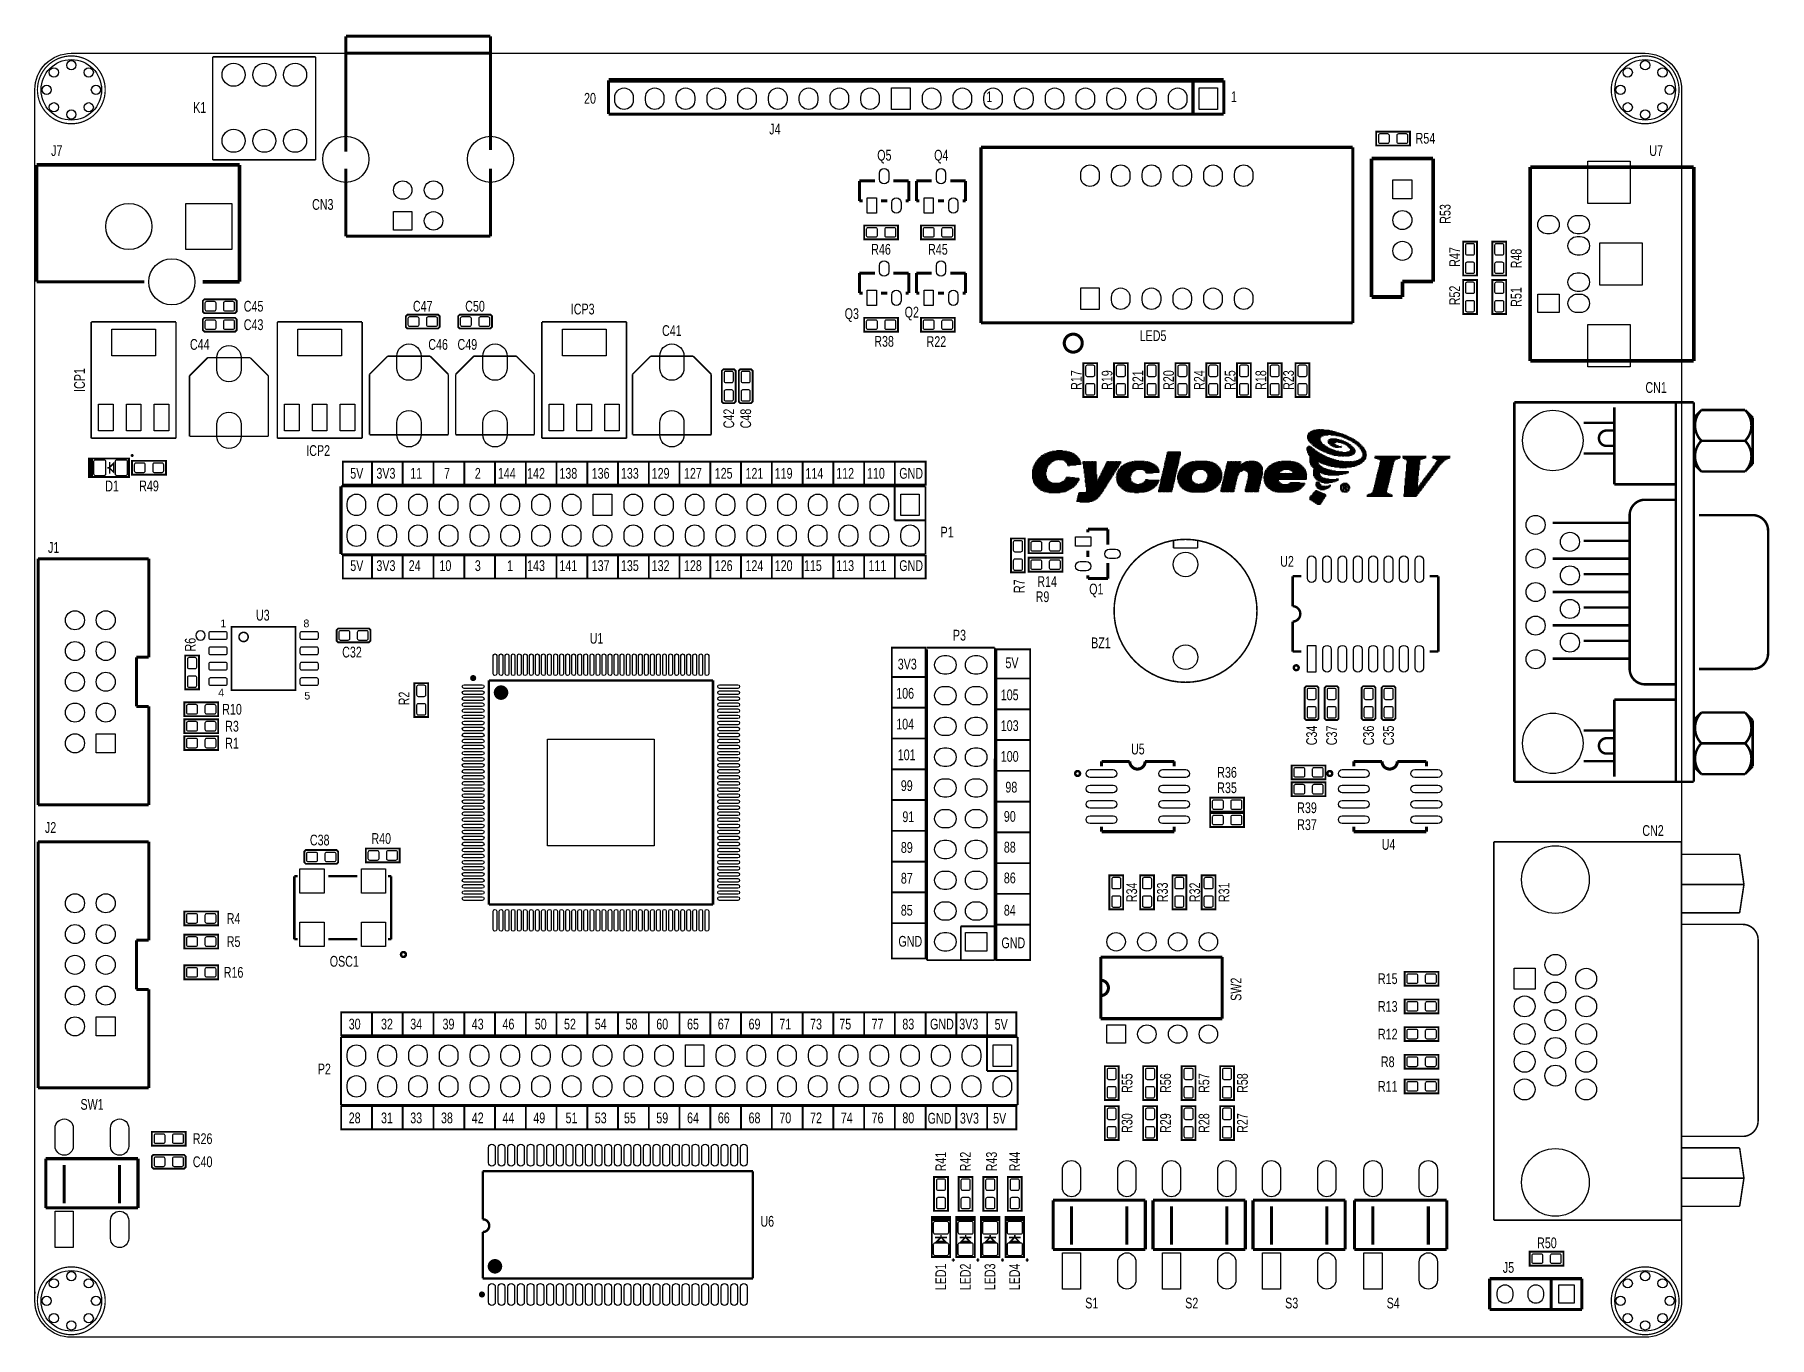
# Model space of a CAD drawing. Extents: x 38 to 5678, y 159 to 4392.
import ezdxf
from ezdxf.enums import TextEntityAlignment as Align

# ---------------------------------------------------------------- set-up
doc = ezdxf.new("R2010")
doc.units = 0
for name, color, linetype in [('BOARD_GEOMETRY_OUTLINE', 2, 'CONTINUOUS'), ('BOARD_GEOMETRY_SILKSCREEN_TOP', 1, 'CONTINUOUS'), ('PACKAGE_GEOMETRY_SILKSCREEN_TOP', 3, 'CONTINUOUS'), ('PIN_TOP', 4, 'CONTINUOUS'), ('REF_DES_SILKSCREEN_TOP', 5, 'CONTINUOUS')]:
    doc.layers.add(name, color=color, linetype=linetype)

msp = doc.modelspace()

# ---------------------------------------------------------------- texts
at = {"layer": 'BOARD_GEOMETRY_SILKSCREEN_TOP', "width": 0.742857}
for s, p in [('20', (1824.5, 4168.33)), ('1', (3132.5, 4173.33)), ('1', (3927.5, 4173.33)), ('5V', (1064.35, 2949.35)), ('3V3', (1149.35, 2949.35)), ('11', (1259.35, 2949.35)), ('7', (1369.35, 2949.35)), ('2', (1469.35, 2949.35)), ('144', (1544.35, 2949.35)), ('142', (1639.35, 2949.35)), ('138', (1744.35, 2949.35)), ('136', (1849.35, 2949.35)), ('133', (1944.35, 2949.35)), ('129', (2044.35, 2949.35)), ('127', (2149.35, 2949.35)), ('125', (2249.35, 2949.35)), ('121', (2349.35, 2949.35)), ('119', (2444.35, 2949.35)), ('114', (2544.35, 2949.35)), ('112', (2644.35, 2949.35)), ('110', (2744.35, 2949.35)), ('GND', (2849.35, 2949.35)), ('5V', (1064.35, 2649.35)), ('3V3', (1149.35, 2649.35)), ('24', (1254.35, 2649.35)), ('10', (1354.35, 2649.35)), ('3', (1469.35, 2649.35)), ('1', (1574.35, 2649.35)), ('143', (1639.35, 2649.35)), ('141', (1744.35, 2649.35)), ('137', (1849.35, 2649.35)), ('135', (1944.35, 2649.35)), ('132', (2044.35, 2649.35)), ('128', (2149.35, 2649.35)), ('126', (2249.35, 2649.35)), ('124', (2349.35, 2649.35)), ('120', (2444.35, 2649.35)), ('115', (2539.35, 2649.35)), ('113', (2644.35, 2649.35)), ('111', (2749.35, 2649.35)), ('GND', (2849.35, 2649.35)), ('3V3', (2844.35, 2329.35)), ('5V', (3194.5, 2333.33)), ('106', (2839.35, 2234.35)), ('105', (3179.35, 2229.35)), ('104', (2839.35, 2134.35)), ('103', (3179.35, 2129.35)), ('101', (2844.35, 2034.35)), ('100', (3179.35, 2029.35)), ('99', (2854.35, 1934.35)), ('98', (3194.35, 1929.35)), ('91', (2859.5, 1833.33)), ('90', (3189.35, 1834.35)), ('89', (2854.5, 1733.33)), ('88', (3189.35, 1734.35)), ('87', (2854.5, 1633.33)), ('86', (3189.35, 1634.35)), ('85', (2854.35, 1529.35)), ('84', (3189.35, 1529.35)), ('GND', (2846.5, 1428.33)), ('GND', (3181.5, 1423.33)), ('30', (1059.35, 1159.35)), ('32', (1164.35, 1159.35)), ('34', (1259.35, 1159.35)), ('39', (1364.35, 1159.35)), ('43', (1459.35, 1159.35)), ('46', (1559.35, 1159.35)), ('50', (1664.35, 1159.35)), ('52', (1759.35, 1159.35)), ('54', (1859.35, 1159.35)), ('58', (1959.35, 1159.35)), ('60', (2059.35, 1159.35)), ('65', (2159.35, 1159.35)), ('67', (2259.35, 1159.35)), ('69', (2359.35, 1159.35)), ('71', (2459.35, 1159.35)), ('73', (2559.35, 1159.35)), ('75', (2654.35, 1159.35)), ('77', (2759.35, 1159.35)), ('83', (2859.35, 1159.35)), ('GND', (2949.35, 1159.35)), ('3V3', (3044.35, 1159.35)), ('5V', (3159.5, 1158.33)), ('28', (1059.35, 854.35)), ('31', (1164.35, 854.35)), ('33', (1259.35, 854.35)), ('38', (1359.35, 854.35)), ('42', (1459.35, 854.35)), ('44', (1559.35, 854.35)), ('49', (1659.35, 854.35)), ('51', (1764.35, 854.35)), ('53', (1859.35, 854.35)), ('55', (1954.35, 854.35)), ('59', (2059.35, 854.35)), ('64', (2159.35, 854.35)), ('66', (2259.35, 854.35)), ('68', (2359.35, 854.35)), ('70', (2459.35, 854.35)), ('72', (2559.35, 854.35)), ('74', (2659.35, 854.35)), ('76', (2759.35, 854.35)), ('80', (2859.35, 854.35)), ('GND', (2941.5, 853.33)), ('3V3', (3046.5, 853.33)), ('5V', (3154.5, 853.33))]:
    msp.add_text(s, height=35, dxfattribs=at).set_placement(p)
at = {"layer": 'PACKAGE_GEOMETRY_SILKSCREEN_TOP', "width": 1.04}
for s, p in [('1', (642, 2466.67)), ('8', (912, 2466.67)), ('4', (635, 2241.67)), ('5', (915, 2231.67))]:
    msp.add_text(s, height=25, dxfattribs=at).set_placement(p)
at = {"layer": 'REF_DES_SILKSCREEN_TOP', "width": 0.742857}
for s, p in [('K1', (575, 4138.33)), ('J4', (2445, 4068.33)), ('R54', (4560, 4038.33)), ('J7', (110, 3998.33)), ('Q5', (2800.83, 3983.33)), ('Q4', (2985.83, 3983.33)), ('U7', (5310, 3998.33)), ('CN3', (975, 3823.33)), ('R46', (2790, 3677.5)), ('R45', (2975, 3677.5)), ('C45', (750, 3492.5)), ('C47', (1300, 3492.5)), ('C50', (1470, 3492.5)), ('ICP3', (1820, 3483.33)), ('Q3', (2695, 3468.33)), ('Q2', (2890, 3473.33)), ('C43', (750, 3432.5)), ('C41', (2110, 3413.33)), ('C44', (575, 3368.33)), ('C46', (1350, 3368.33)), ('C49', (1445, 3368.33)), ('R38', (2800, 3378.33)), ('R22', (2970, 3377.5)), ('LED5', (3674.35, 3396.85)), ('CN1', (5310, 3228.33)), ('ICP2', (960, 3023.33)), ('D1', (290, 2908.33)), ('R49', (410, 2908.33)), ('P1', (3005, 2758.33)), ('J1', (100, 2708.33)), ('U2', (4110, 2663.33)), ('R14', (3330, 2597.5)), ('Q1', (3490, 2573.33)), ('R9', (3315, 2548.33)), ('U3', (780, 2488.33)), ('U1', (1865, 2413.33)), ('P3', (3045, 2423.33)), ('BZ1', (3505, 2398.33)), ('C32', (1070, 2368.33)), ('R10', (680, 2182.5)), ('R3', (680, 2127.5)), ('R1', (680, 2072.5)), ('U5', (3625, 2053.33)), ('R36', (3915, 1977.5)), ('R35', (3915, 1927.5)), ('R39', (4175, 1862.5)), ('J2', (90, 1798.33)), ('R37', (4175, 1807.5)), ('CN2', (5300, 1788.33)), ('C38', (965, 1757.5)), ('R40', (1165, 1762.5)), ('U4', (4440, 1743.33)), ('R4', (685, 1502.5)), ('R5', (685, 1427.5)), ('R16', (685, 1327.5)), ('OSC1', (1045, 1363.33)), ('R15', (4437.54, 1306.85)), ('R13', (4437.54, 1216.85)), ('R12', (4437.54, 1126.85)), ('R8', (4437.54, 1036.85)), ('P2', (980, 1013.33)), ('R11', (4437.54, 956.85)), ('SW1', (225, 898.33)), ('R26', (584.35, 786.85)), ('C40', (584.35, 711.85)), ('U6', (2420, 518.33)), ('R50', (4955, 448.33)), ('J5', (4830, 368.33)), ('S1', (3475.18, 252.68)), ('S2', (3800.18, 252.68)), ('S3', (4125.18, 252.68)), ('S4', (4455.18, 252.68))]:
    msp.add_text(s, height=35, dxfattribs=at).set_placement(p, align=Align.CENTER)
for s, p in [('R53', (4641.67, 3810)), ('R47', (4672.5, 3670)), ('R48', (4872.5, 3665)), ('R52', (4672.5, 3545)), ('R51', (4872.5, 3540)), ('ICP1', (201.67, 3270)), ('R17', (3442.5, 3270)), ('R19', (3542.5, 3270)), ('R21', (3642.5, 3270)), ('R20', (3742.5, 3270)), ('R24', (3842.5, 3270)), ('R25', (3942.5, 3270)), ('R18', (4042.5, 3270)), ('R23', (4132.5, 3270)), ('C42', (2312.5, 3145)), ('C48', (2367.5, 3145)), ('R7', (3256.67, 2600)), ('R6', (561.67, 2410)), ('R2', (1256.67, 2235)), ('C34', (4207.5, 2115)), ('C37', (4272.5, 2115)), ('C36', (4392.5, 2115)), ('C35', (4457.5, 2115)), ('R34', (3622.5, 1605)), ('R33', (3722.5, 1605)), ('R32', (3827.5, 1605)), ('R31', (3922.5, 1605)), ('SW2', (3961.67, 1290)), ('R55', (3607.5, 985)), ('R56', (3732.5, 985)), ('R58', (3982.5, 985)), ('R57', (3857.5, 985)), ('R30', (3607.5, 855)), ('R29', (3732.5, 855)), ('R28', (3857.5, 855)), ('R27', (3982.5, 855)), ('R41', (3001.67, 730)), ('R42', (3081.67, 730)), ('R43', (3166.67, 730)), ('R44', (3241.67, 730)), ('LED1', (3001.67, 355)), ('LED2', (3081.67, 355)), ('LED3', (3161.67, 355)), ('LED4', (3241.67, 355))]:
    msp.add_text(s, height=35, rotation=90, dxfattribs=at).set_placement(p, align=Align.CENTER)

# ---------------------------------------------------------------- linework, layer by layer
at = {"layer": 'BOARD_GEOMETRY_OUTLINE'}
msp.add_lwpolyline([(156.93, 4331.97), (5274.96, 4331.97, -0.414214), (5393.07, 4213.86), (5393.07, 276.93, -0.414214), (5274.96, 158.82), (156.93, 158.82, -0.414214), (38.82, 276.93), (38.82, 4213.86, -0.414214)], format="xyb", close=True, dxfattribs=at)
msp.add_lwpolyline([(39.37, 300.93), (38.82, 313.33)], dxfattribs=at)
at = {"layer": 'BOARD_GEOMETRY_SILKSCREEN_TOP', "const_width": 4}
for points in [[(4184.5, 3100, 1.004911), (4185.5, 3100, 0.995113)], [(4184.5, 3100, 1.004911), (4185.5, 3100, 0.995113)], [(4186.5, 3102, 1.004911), (4187.5, 3102, 0.995113)], [(4186.5, 3102, 1.004911), (4187.5, 3102, 0.995113)], [(4188.5, 3102, 1.004911), (4189.5, 3102, 0.995113)], [(4190.5, 3104, 1.004911), (4191.5, 3104, 0.995113)], [(4190.5, 3104, 1.004911), (4191.5, 3104, 0.995113)], [(4192.5, 3104, 1.004911), (4193.5, 3104, 0.995113)], [(4194.5, 3104, 1.004911), (4195.5, 3104, 0.995113)], [(4196.5, 3106, 1.004911), (4197.5, 3106, 0.995113)], [(4196.5, 3106, 1.004911), (4197.5, 3106, 0.995113)], [(4198.5, 3106, 1.004911), (4199.5, 3106, 0.995113)], [(4200.5, 3106, 1.004911), (4201.5, 3106, 0.995113)], [(4202.5, 3106, 1.004911), (4203.5, 3106, 0.995113)], [(4204.5, 3106, 1.004911), (4205.5, 3106, 0.995113)], [(4206.5, 3108, 1.004911), (4207.5, 3108, 0.995113)], [(4206.5, 3108, 1.004911), (4207.5, 3108, 0.995113)], [(4208.5, 3108, 1.004911), (4209.5, 3108, 0.995113)], [(4210.5, 3108, 1.004911), (4211.5, 3108, 0.995113)], [(4212.5, 3108, 1.004911), (4213.5, 3108, 0.995113)], [(4214.5, 3108, 1.004911), (4215.5, 3108, 0.995113)], [(4216.5, 3108, 1.004911), (4217.5, 3108, 0.995113)], [(4218.5, 3108, 1.004911), (4219.5, 3108, 0.995113)], [(4220.5, 3108, 1.004911), (4221.5, 3108, 0.995113)], [(4222.5, 3108, 1.004911), (4223.5, 3108, 0.995113)], [(4224.5, 3108, 1.004911), (4225.5, 3108, 0.995113)], [(4226.5, 3108, 1.004911), (4227.5, 3108, 0.995113)], [(4228.5, 3108, 1.004911), (4229.5, 3108, 0.995113)], [(4228.5, 3108, 1.004911), (4229.5, 3108, 0.995113)], [(4230.5, 3106, 1.004911), (4231.5, 3106, 0.995113)], [(4232.5, 3106, 1.004911), (4233.5, 3106, 0.995113)], [(4234.5, 3106, 1.004911), (4235.5, 3106, 0.995113)], [(4236.5, 3106, 1.004911), (4237.5, 3106, 0.995113)], [(4238.5, 3106, 1.004911), (4239.5, 3106, 0.995113)], [(4240.5, 3106, 1.004911), (4241.5, 3106, 0.995113)], [(4242.5, 3106, 1.004911), (4243.5, 3106, 0.995113)], [(4244.5, 3106, 1.004911), (4245.5, 3106, 0.995113)], [(4246.5, 3106, 1.004911), (4247.5, 3106, 0.995113)], [(4246.5, 3106, 1.004911), (4247.5, 3106, 0.995113)], [(4248.5, 3104, 1.004911), (4249.5, 3104, 0.995113)], [(4250.5, 3104, 1.004911), (4251.5, 3104, 0.995113)], [(4252.5, 3104, 1.004911), (4253.5, 3104, 0.995113)], [(4254.5, 3104, 1.004911), (4255.5, 3104, 0.995113)], [(4256.5, 3104, 1.004911), (4257.5, 3104, 0.995113)], [(4256.5, 3104, 1.004911), (4257.5, 3104, 0.995113)], [(4258.5, 3102, 1.004911), (4259.5, 3102, 0.995113)], [(4260.5, 3102, 1.004911), (4261.5, 3102, 0.995113)], [(4262.5, 3102, 1.004911), (4263.5, 3102, 0.995113)], [(4264.5, 3102, 1.004911), (4265.5, 3102, 0.995113)], [(4264.5, 3102, 1.004911), (4265.5, 3102, 0.995113)], [(4266.5, 3100, 1.004911), (4267.5, 3100, 0.995113)], [(4268.5, 3100, 1.004911), (4269.5, 3100, 0.995113)], [(4270.5, 3100, 1.004911), (4271.5, 3100, 0.995113)], [(4270.5, 3100, 1.004911), (4271.5, 3100, 0.995113)], [(4174.5, 3050, 1.004911), (4175.5, 3050, 0.995113)], [(4174.5, 3050, 1.004911), (4175.5, 3050, 0.995113)], [(4174.5, 3048, 1.004911), (4175.5, 3048, 0.995113)], [(4174.5, 3046, 1.004911), (4175.5, 3046, 0.995113)], [(4174.5, 3044, 1.004911), (4175.5, 3044, 0.995113)], [(4176.5, 3090, 1.004911), (4177.5, 3090, 0.995113)], [(4176.5, 3090, 1.004911), (4177.5, 3090, 0.995113)], [(4176.5, 3088, 1.004911), (4177.5, 3088, 0.995113)], [(4176.5, 3086, 1.004911), (4177.5, 3086, 0.995113)], [(4176.5, 3084, 1.004911), (4177.5, 3084, 0.995113)], [(4176.5, 3082, 1.004911), (4177.5, 3082, 0.995113)], [(4176.5, 3080, 1.004911), (4177.5, 3080, 0.995113)], [(4176.5, 3080, 1.004911), (4177.5, 3080, 0.995113)], [(4176.5, 3052, 1.004911), (4177.5, 3052, 0.995113)], [(4176.5, 3052, 1.004911), (4177.5, 3052, 0.995113)], [(4178.5, 3094, 1.004911), (4179.5, 3094, 0.995113)], [(4178.5, 3094, 1.004911), (4179.5, 3094, 0.995113)], [(4178.5, 3092, 1.004911), (4179.5, 3092, 0.995113)], [(4178.5, 3078, 1.004911), (4179.5, 3078, 0.995113)], [(4178.5, 3076, 1.004911), (4179.5, 3076, 0.995113)], [(4178.5, 3076, 1.004911), (4179.5, 3076, 0.995113)], [(4178.5, 3054, 1.004911), (4179.5, 3054, 0.995113)], [(4178.5, 3054, 1.004911), (4179.5, 3054, 0.995113)], [(4180.5, 3098, 1.004911), (4181.5, 3098, 0.995113)], [(4180.5, 3098, 1.004911), (4181.5, 3098, 0.995113)], [(4180.5, 3096, 1.004911), (4181.5, 3096, 0.995113)], [(4180.5, 3074, 1.004911), (4181.5, 3074, 0.995113)], [(4180.5, 3072, 1.004911), (4181.5, 3072, 0.995113)], [(4180.5, 3072, 1.004911), (4181.5, 3072, 0.995113)], [(4180.5, 3054, 1.004911), (4181.5, 3054, 0.995113)], [(4182.5, 3098, 1.004911), (4183.5, 3098, 0.995113)], [(4182.5, 3070, 1.004911), (4183.5, 3070, 0.995113)], [(4182.5, 3070, 1.004911), (4183.5, 3070, 0.995113)], [(4182.5, 3054, 1.004911), (4183.5, 3054, 0.995113)], [(4184.5, 3068, 1.004911), (4185.5, 3068, 0.995113)], [(4184.5, 3068, 1.004911), (4185.5, 3068, 0.995113)], [(4184.5, 3054, 1.004911), (4185.5, 3054, 0.995113)], [(4184.5, 3054, 1.004911), (4185.5, 3054, 0.995113)], [(4186.5, 3066, 1.004911), (4187.5, 3066, 0.995113)], [(4186.5, 3066, 1.004911), (4187.5, 3066, 0.995113)], [(4186.5, 3052, 1.004911), (4187.5, 3052, 0.995113)], [(4188.5, 3064, 1.004911), (4189.5, 3064, 0.995113)], [(4188.5, 3064, 1.004911), (4189.5, 3064, 0.995113)], [(4188.5, 3052, 1.004911), (4189.5, 3052, 0.995113)], [(4188.5, 3052, 1.004911), (4189.5, 3052, 0.995113)], [(4190.5, 3062, 1.004911), (4191.5, 3062, 0.995113)], [(4190.5, 3062, 1.004911), (4191.5, 3062, 0.995113)], [(4190.5, 3050, 1.004911), (4191.5, 3050, 0.995113)], [(4190.5, 3050, 1.004911), (4191.5, 3050, 0.995113)], [(4192.5, 3060, 1.004911), (4193.5, 3060, 0.995113)], [(4192.5, 3060, 1.004911), (4193.5, 3060, 0.995113)], [(4192.5, 3048, 1.004911), (4193.5, 3048, 0.995113)], [(4192.5, 3048, 1.004911), (4193.5, 3048, 0.995113)], [(4194.5, 3058, 1.004911), (4195.5, 3058, 0.995113)], [(4194.5, 3058, 1.004911), (4195.5, 3058, 0.995113)], [(4194.5, 3046, 1.004911), (4195.5, 3046, 0.995113)], [(4196.5, 3056, 1.004911), (4197.5, 3056, 0.995113)], [(4196.5, 3056, 1.004911), (4197.5, 3056, 0.995113)], [(4196.5, 3046, 1.004911), (4197.5, 3046, 0.995113)], [(4196.5, 3046, 1.004911), (4197.5, 3046, 0.995113)], [(4198.5, 3056, 1.004911), (4199.5, 3056, 0.995113)], [(4198.5, 3044, 1.004911), (4199.5, 3044, 0.995113)], [(4198.5, 3044, 1.004911), (4199.5, 3044, 0.995113)], [(4200.5, 3054, 1.004911), (4201.5, 3054, 0.995113)], [(4200.5, 3054, 1.004911), (4201.5, 3054, 0.995113)], [(4202.5, 3052, 1.004911), (4203.5, 3052, 0.995113)], [(4202.5, 3052, 1.004911), (4203.5, 3052, 0.995113)], [(4204.5, 3052, 1.004911), (4205.5, 3052, 0.995113)], [(4206.5, 3050, 1.004911), (4207.5, 3050, 0.995113)], [(4206.5, 3050, 1.004911), (4207.5, 3050, 0.995113)], [(4208.5, 3048, 1.004911), (4209.5, 3048, 0.995113)], [(4208.5, 3048, 1.004911), (4209.5, 3048, 0.995113)], [(4210.5, 3048, 1.004911), (4211.5, 3048, 0.995113)], [(4212.5, 3046, 1.004911), (4213.5, 3046, 0.995113)], [(4212.5, 3046, 1.004911), (4213.5, 3046, 0.995113)], [(4214.5, 3046, 1.004911), (4215.5, 3046, 0.995113)], [(4216.5, 3082, 1.004911), (4217.5, 3082, 0.995113)], [(4216.5, 3080, 1.004911), (4217.5, 3080, 0.995113)], [(4216.5, 3078, 1.004911), (4217.5, 3078, 0.995113)], [(4216.5, 3076, 1.004911), (4217.5, 3076, 0.995113)], [(4216.5, 3074, 1.004911), (4217.5, 3074, 0.995113)], [(4216.5, 3044, 1.004911), (4217.5, 3044, 0.995113)], [(4216.5, 3044, 1.004911), (4217.5, 3044, 0.995113)], [(4218.5, 3084, 1.004911), (4219.5, 3084, 0.995113)], [(4218.5, 3084, 1.004911), (4219.5, 3084, 0.995113)], [(4218.5, 3072, 1.004911), (4219.5, 3072, 0.995113)], [(4218.5, 3072, 1.004911), (4219.5, 3072, 0.995113)], [(4218.5, 3070, 1.004911), (4219.5, 3070, 0.995113)], [(4218.5, 3044, 1.004911), (4219.5, 3044, 0.995113)], [(4220.5, 3086, 1.004911), (4221.5, 3086, 0.995113)], [(4220.5, 3086, 1.004911), (4221.5, 3086, 0.995113)], [(4220.5, 3068, 1.004911), (4221.5, 3068, 0.995113)], [(4220.5, 3068, 1.004911), (4221.5, 3068, 0.995113)], [(4220.5, 3066, 1.004911), (4221.5, 3066, 0.995113)], [(4222.5, 3088, 1.004911), (4223.5, 3088, 0.995113)], [(4222.5, 3064, 1.004911), (4223.5, 3064, 0.995113)], [(4222.5, 3064, 1.004911), (4223.5, 3064, 0.995113)], [(4224.5, 3088, 1.004911), (4225.5, 3088, 0.995113)], [(4224.5, 3088, 1.004911), (4225.5, 3088, 0.995113)], [(4224.5, 3062, 1.004911), (4225.5, 3062, 0.995113)], [(4224.5, 3062, 1.004911), (4225.5, 3062, 0.995113)], [(4226.5, 3090, 1.004911), (4227.5, 3090, 0.995113)], [(4226.5, 3060, 1.004911), (4227.5, 3060, 0.995113)], [(4228.5, 3090, 1.004911), (4229.5, 3090, 0.995113)], [(4228.5, 3090, 1.004911), (4229.5, 3090, 0.995113)], [(4228.5, 3060, 1.004911), (4229.5, 3060, 0.995113)], [(4228.5, 3060, 1.004911), (4229.5, 3060, 0.995113)], [(4230.5, 3092, 1.004911), (4231.5, 3092, 0.995113)], [(4230.5, 3058, 1.004911), (4231.5, 3058, 0.995113)], [(4230.5, 3058, 1.004911), (4231.5, 3058, 0.995113)], [(4232.5, 3092, 1.004911), (4233.5, 3092, 0.995113)], [(4232.5, 3056, 1.004911), (4233.5, 3056, 0.995113)], [(4232.5, 3056, 1.004911), (4233.5, 3056, 0.995113)], [(4234.5, 3092, 1.004911), (4235.5, 3092, 0.995113)], [(4234.5, 3054, 1.004911), (4235.5, 3054, 0.995113)], [(4236.5, 3092, 1.004911), (4237.5, 3092, 0.995113)], [(4236.5, 3054, 1.004911), (4237.5, 3054, 0.995113)], [(4236.5, 3054, 1.004911), (4237.5, 3054, 0.995113)], [(4238.5, 3092, 1.004911), (4239.5, 3092, 0.995113)], [(4238.5, 3052, 1.004911), (4239.5, 3052, 0.995113)], [(4240.5, 3092, 1.004911), (4241.5, 3092, 0.995113)], [(4240.5, 3052, 1.004911), (4241.5, 3052, 0.995113)], [(4240.5, 3052, 1.004911), (4241.5, 3052, 0.995113)], [(4242.5, 3092, 1.004911), (4243.5, 3092, 0.995113)], [(4242.5, 3092, 1.004911), (4243.5, 3092, 0.995113)], [(4242.5, 3050, 1.004911), (4243.5, 3050, 0.995113)], [(4242.5, 3050, 1.004911), (4243.5, 3050, 0.995113)], [(4244.5, 3094, 1.004911), (4245.5, 3094, 0.995113)], [(4244.5, 3074, 1.004911), (4245.5, 3074, 0.995113)], [(4244.5, 3074, 1.004911), (4245.5, 3074, 0.995113)], [(4244.5, 3072, 1.004911), (4245.5, 3072, 0.995113)], [(4244.5, 3070, 1.004911), (4245.5, 3070, 0.995113)], [(4244.5, 3068, 1.004911), (4245.5, 3068, 0.995113)], [(4244.5, 3066, 1.004911), (4245.5, 3066, 0.995113)], [(4244.5, 3066, 1.004911), (4245.5, 3066, 0.995113)], [(4244.5, 3048, 1.004911), (4245.5, 3048, 0.995113)], [(4246.5, 3094, 1.004911), (4247.5, 3094, 0.995113)], [(4246.5, 3076, 1.004911), (4247.5, 3076, 0.995113)], [(4246.5, 3076, 1.004911), (4247.5, 3076, 0.995113)], [(4246.5, 3064, 1.004911), (4247.5, 3064, 0.995113)], [(4246.5, 3064, 1.004911), (4247.5, 3064, 0.995113)], [(4246.5, 3048, 1.004911), (4247.5, 3048, 0.995113)], [(4246.5, 3048, 1.004911), (4247.5, 3048, 0.995113)], [(4248.5, 3094, 1.004911), (4249.5, 3094, 0.995113)], [(4248.5, 3076, 1.004911), (4249.5, 3076, 0.995113)], [(4248.5, 3062, 1.004911), (4249.5, 3062, 0.995113)], [(4248.5, 3062, 1.004911), (4249.5, 3062, 0.995113)], [(4248.5, 3046, 1.004911), (4249.5, 3046, 0.995113)], [(4250.5, 3094, 1.004911), (4251.5, 3094, 0.995113)], [(4250.5, 3078, 1.004911), (4251.5, 3078, 0.995113)], [(4250.5, 3078, 1.004911), (4251.5, 3078, 0.995113)], [(4250.5, 3060, 1.004911), (4251.5, 3060, 0.995113)], [(4250.5, 3060, 1.004911), (4251.5, 3060, 0.995113)], [(4250.5, 3046, 1.004911), (4251.5, 3046, 0.995113)], [(4252.5, 3092, 1.004911), (4253.5, 3092, 0.995113)], [(4252.5, 3092, 1.004911), (4253.5, 3092, 0.995113)], [(4252.5, 3078, 1.004911), (4253.5, 3078, 0.995113)], [(4252.5, 3058, 1.004911), (4253.5, 3058, 0.995113)], [(4252.5, 3058, 1.004911), (4253.5, 3058, 0.995113)], [(4252.5, 3046, 1.004911), (4253.5, 3046, 0.995113)], [(4252.5, 3046, 1.004911), (4253.5, 3046, 0.995113)], [(4254.5, 3092, 1.004911), (4255.5, 3092, 0.995113)], [(4254.5, 3078, 1.004911), (4255.5, 3078, 0.995113)], [(4254.5, 3058, 1.004911), (4255.5, 3058, 0.995113)], [(4254.5, 3044, 1.004911), (4255.5, 3044, 0.995113)], [(4256.5, 3092, 1.004911), (4257.5, 3092, 0.995113)], [(4256.5, 3078, 1.004911), (4257.5, 3078, 0.995113)], [(4256.5, 3056, 1.004911), (4257.5, 3056, 0.995113)], [(4256.5, 3056, 1.004911), (4257.5, 3056, 0.995113)], [(4256.5, 3044, 1.004911), (4257.5, 3044, 0.995113)], [(4256.5, 3044, 1.004911), (4257.5, 3044, 0.995113)], [(4258.5, 3092, 1.004911), (4259.5, 3092, 0.995113)], [(4258.5, 3078, 1.004911), (4259.5, 3078, 0.995113)], [(4258.5, 3056, 1.004911), (4259.5, 3056, 0.995113)], [(4260.5, 3092, 1.004911), (4261.5, 3092, 0.995113)], [(4260.5, 3078, 1.004911), (4261.5, 3078, 0.995113)], [(4260.5, 3054, 1.004911), (4261.5, 3054, 0.995113)], [(4260.5, 3054, 1.004911), (4261.5, 3054, 0.995113)], [(4262.5, 3092, 1.004911), (4263.5, 3092, 0.995113)], [(4262.5, 3078, 1.004911), (4263.5, 3078, 0.995113)], [(4262.5, 3066, 1.004911), (4263.5, 3066, 0.995113)], [(4262.5, 3064, 1.004911), (4263.5, 3064, 0.995113)], [(4262.5, 3054, 1.004911), (4263.5, 3054, 0.995113)], [(4264.5, 3092, 1.004911), (4265.5, 3092, 0.995113)], [(4264.5, 3078, 1.004911), (4265.5, 3078, 0.995113)], [(4264.5, 3068, 1.004911), (4265.5, 3068, 0.995113)], [(4264.5, 3062, 1.004911), (4265.5, 3062, 0.995113)], [(4264.5, 3062, 1.004911), (4265.5, 3062, 0.995113)], [(4264.5, 3054, 1.004911), (4265.5, 3054, 0.995113)], [(4266.5, 3092, 1.004911), (4267.5, 3092, 0.995113)], [(4266.5, 3078, 1.004911), (4267.5, 3078, 0.995113)], [(4266.5, 3068, 1.004911), (4267.5, 3068, 0.995113)], [(4266.5, 3060, 1.004911), (4267.5, 3060, 0.995113)], [(4266.5, 3060, 1.004911), (4267.5, 3060, 0.995113)], [(4266.5, 3052, 1.004911), (4267.5, 3052, 0.995113)], [(4266.5, 3052, 1.004911), (4267.5, 3052, 0.995113)], [(4268.5, 3090, 1.004911), (4269.5, 3090, 0.995113)], [(4268.5, 3090, 1.004911), (4269.5, 3090, 0.995113)], [(4268.5, 3078, 1.004911), (4269.5, 3078, 0.995113)], [(4268.5, 3068, 1.004911), (4269.5, 3068, 0.995113)], [(4268.5, 3068, 1.004911), (4269.5, 3068, 0.995113)], [(4268.5, 3058, 1.004911), (4269.5, 3058, 0.995113)], [(4268.5, 3052, 1.004911), (4269.5, 3052, 0.995113)], [(4270.5, 3090, 1.004911), (4271.5, 3090, 0.995113)], [(4270.5, 3078, 1.004911), (4271.5, 3078, 0.995113)], [(4270.5, 3078, 1.004911), (4271.5, 3078, 0.995113)], [(4270.5, 3070, 1.004911), (4271.5, 3070, 0.995113)], [(4270.5, 3058, 1.004911), (4271.5, 3058, 0.995113)], [(4270.5, 3058, 1.004911), (4271.5, 3058, 0.995113)], [(4270.5, 3052, 1.004911), (4271.5, 3052, 0.995113)], [(4272.5, 3098, 1.004911), (4273.5, 3098, 0.995113)], [(4272.5, 3090, 1.004911), (4273.5, 3090, 0.995113)], [(4272.5, 3076, 1.004911), (4273.5, 3076, 0.995113)], [(4272.5, 3070, 1.004911), (4273.5, 3070, 0.995113)], [(4272.5, 3056, 1.004911), (4273.5, 3056, 0.995113)], [(4272.5, 3052, 1.004911), (4273.5, 3052, 0.995113)], [(4274.5, 3098, 1.004911), (4275.5, 3098, 0.995113)], [(4274.5, 3090, 1.004911), (4275.5, 3090, 0.995113)], [(4274.5, 3076, 1.004911), (4275.5, 3076, 0.995113)], [(4274.5, 3070, 1.004911), (4275.5, 3070, 0.995113)], [(4274.5, 3056, 1.004911), (4275.5, 3056, 0.995113)], [(4274.5, 3052, 1.004911), (4275.5, 3052, 0.995113)], [(4276.5, 3098, 1.004911), (4277.5, 3098, 0.995113)], [(4276.5, 3090, 1.004911), (4277.5, 3090, 0.995113)], [(4276.5, 3076, 1.004911), (4277.5, 3076, 0.995113)], [(4276.5, 3068, 1.004911), (4277.5, 3068, 0.995113)], [(4276.5, 3068, 1.004911), (4277.5, 3068, 0.995113)], [(4276.5, 3056, 1.004911), (4277.5, 3056, 0.995113)], [(4276.5, 3056, 1.004911), (4277.5, 3056, 0.995113)], [(4276.5, 3052, 1.004911), (4277.5, 3052, 0.995113)], [(4278.5, 3098, 1.004911), (4279.5, 3098, 0.995113)], [(4278.5, 3098, 1.004911), (4279.5, 3098, 0.995113)], [(4278.5, 3088, 1.004911), (4279.5, 3088, 0.995113)], [(4278.5, 3088, 1.004911), (4279.5, 3088, 0.995113)], [(4278.5, 3076, 1.004911), (4279.5, 3076, 0.995113)], [(4278.5, 3076, 1.004911), (4279.5, 3076, 0.995113)], [(4278.5, 3068, 1.004911), (4279.5, 3068, 0.995113)], [(4280.5, 3096, 1.004911), (4281.5, 3096, 0.995113)], [(4280.5, 3088, 1.004911), (4281.5, 3088, 0.995113)], [(4280.5, 3074, 1.004911), (4281.5, 3074, 0.995113)], [(4280.5, 3068, 1.004911), (4281.5, 3068, 0.995113)], [(4282.5, 3096, 1.004911), (4283.5, 3096, 0.995113)], [(4282.5, 3088, 1.004911), (4283.5, 3088, 0.995113)], [(4282.5, 3074, 1.004911), (4283.5, 3074, 0.995113)], [(4282.5, 3068, 1.004911), (4283.5, 3068, 0.995113)], [(4284.5, 3096, 1.004911), (4285.5, 3096, 0.995113)], [(4284.5, 3096, 1.004911), (4285.5, 3096, 0.995113)], [(4284.5, 3088, 1.004911), (4285.5, 3088, 0.995113)], [(4284.5, 3074, 1.004911), (4285.5, 3074, 0.995113)], [(4284.5, 3068, 1.004911), (4285.5, 3068, 0.995113)], [(4284.5, 3052, 1.004911), (4285.5, 3052, 0.995113)], [(4286.5, 3094, 1.004911), (4287.5, 3094, 0.995113)], [(4286.5, 3086, 1.004911), (4287.5, 3086, 0.995113)], [(4286.5, 3086, 1.004911), (4287.5, 3086, 0.995113)], [(4286.5, 3074, 1.004911), (4287.5, 3074, 0.995113)], [(4286.5, 3074, 1.004911), (4287.5, 3074, 0.995113)], [(4286.5, 3066, 1.004911), (4287.5, 3066, 0.995113)], [(4286.5, 3066, 1.004911), (4287.5, 3066, 0.995113)], [(4286.5, 3054, 1.004911), (4287.5, 3054, 0.995113)], [(4288.5, 3094, 1.004911), (4289.5, 3094, 0.995113)], [(4288.5, 3086, 1.004911), (4289.5, 3086, 0.995113)], [(4288.5, 3072, 1.004911), (4289.5, 3072, 0.995113)], [(4288.5, 3066, 1.004911), (4289.5, 3066, 0.995113)], [(4290.5, 3094, 1.004911), (4291.5, 3094, 0.995113)], [(4290.5, 3094, 1.004911), (4291.5, 3094, 0.995113)], [(4290.5, 3086, 1.004911), (4291.5, 3086, 0.995113)], [(4290.5, 3072, 1.004911), (4291.5, 3072, 0.995113)], [(4290.5, 3066, 1.004911), (4291.5, 3066, 0.995113)], [(4292.5, 3092, 1.004911), (4293.5, 3092, 0.995113)], [(4292.5, 3084, 1.004911), (4293.5, 3084, 0.995113)], [(4292.5, 3084, 1.004911), (4293.5, 3084, 0.995113)], [(4292.5, 3072, 1.004911), (4293.5, 3072, 0.995113)], [(4292.5, 3072, 1.004911), (4293.5, 3072, 0.995113)], [(4292.5, 3064, 1.004911), (4293.5, 3064, 0.995113)], [(4292.5, 3064, 1.004911), (4293.5, 3064, 0.995113)], [(4294.5, 3092, 1.004911), (4295.5, 3092, 0.995113)], [(4294.5, 3092, 1.004911), (4295.5, 3092, 0.995113)], [(4294.5, 3084, 1.004911), (4295.5, 3084, 0.995113)], [(4294.5, 3070, 1.004911), (4295.5, 3070, 0.995113)], [(4294.5, 3064, 1.004911), (4295.5, 3064, 0.995113)], [(4296.5, 3090, 1.004911), (4297.5, 3090, 0.995113)], [(4296.5, 3082, 1.004911), (4297.5, 3082, 0.995113)], [(4296.5, 3082, 1.004911), (4297.5, 3082, 0.995113)], [(4296.5, 3070, 1.004911), (4297.5, 3070, 0.995113)], [(4296.5, 3070, 1.004911), (4297.5, 3070, 0.995113)], [(4296.5, 3062, 1.004911), (4297.5, 3062, 0.995113)], [(4296.5, 3062, 1.004911), (4297.5, 3062, 0.995113)], [(4298.5, 3090, 1.004911), (4299.5, 3090, 0.995113)], [(4298.5, 3082, 1.004911), (4299.5, 3082, 0.995113)], [(4298.5, 3068, 1.004911), (4299.5, 3068, 0.995113)], [(4298.5, 3062, 1.004911), (4299.5, 3062, 0.995113)], [(4300.5, 3090, 1.004911), (4301.5, 3090, 0.995113)], [(4300.5, 3090, 1.004911), (4301.5, 3090, 0.995113)], [(4300.5, 3082, 1.004911), (4301.5, 3082, 0.995113)], [(4300.5, 3068, 1.004911), (4301.5, 3068, 0.995113)], [(4300.5, 3068, 1.004911), (4301.5, 3068, 0.995113)], [(4300.5, 3060, 1.004911), (4301.5, 3060, 0.995113)], [(4300.5, 3060, 1.004911), (4301.5, 3060, 0.995113)], [(4302.5, 3088, 1.004911), (4303.5, 3088, 0.995113)], [(4302.5, 3080, 1.004911), (4303.5, 3080, 0.995113)], [(4302.5, 3080, 1.004911), (4303.5, 3080, 0.995113)], [(4302.5, 3066, 1.004911), (4303.5, 3066, 0.995113)], [(4302.5, 3060, 1.004911), (4303.5, 3060, 0.995113)], [(4304.5, 3088, 1.004911), (4305.5, 3088, 0.995113)], [(4304.5, 3088, 1.004911), (4305.5, 3088, 0.995113)], [(4304.5, 3080, 1.004911), (4305.5, 3080, 0.995113)], [(4304.5, 3066, 1.004911), (4305.5, 3066, 0.995113)], [(4304.5, 3066, 1.004911), (4305.5, 3066, 0.995113)], [(4304.5, 3058, 1.004911), (4305.5, 3058, 0.995113)], [(4304.5, 3058, 1.004911), (4305.5, 3058, 0.995113)], [(4306.5, 3086, 1.004911), (4307.5, 3086, 0.995113)], [(4306.5, 3078, 1.004911), (4307.5, 3078, 0.995113)], [(4306.5, 3078, 1.004911), (4307.5, 3078, 0.995113)], [(4306.5, 3064, 1.004911), (4307.5, 3064, 0.995113)], [(4306.5, 3056, 1.004911), (4307.5, 3056, 0.995113)], [(4306.5, 3056, 1.004911), (4307.5, 3056, 0.995113)], [(4308.5, 3086, 1.004911), (4309.5, 3086, 0.995113)], [(4308.5, 3086, 1.004911), (4309.5, 3086, 0.995113)], [(4308.5, 3078, 1.004911), (4309.5, 3078, 0.995113)], [(4308.5, 3064, 1.004911), (4309.5, 3064, 0.995113)], [(4308.5, 3064, 1.004911), (4309.5, 3064, 0.995113)], [(4308.5, 3054, 1.004911), (4309.5, 3054, 0.995113)], [(4308.5, 3054, 1.004911), (4309.5, 3054, 0.995113)], [(4310.5, 3084, 1.004911), (4311.5, 3084, 0.995113)], [(4310.5, 3076, 1.004911), (4311.5, 3076, 0.995113)], [(4310.5, 3076, 1.004911), (4311.5, 3076, 0.995113)], [(4310.5, 3062, 1.004911), (4311.5, 3062, 0.995113)], [(4310.5, 3062, 1.004911), (4311.5, 3062, 0.995113)], [(4310.5, 3052, 1.004911), (4311.5, 3052, 0.995113)], [(4310.5, 3052, 1.004911), (4311.5, 3052, 0.995113)], [(4312.5, 3084, 1.004911), (4313.5, 3084, 0.995113)], [(4312.5, 3084, 1.004911), (4313.5, 3084, 0.995113)], [(4312.5, 3076, 1.004911), (4313.5, 3076, 0.995113)], [(4312.5, 3060, 1.004911), (4313.5, 3060, 0.995113)], [(4312.5, 3050, 1.004911), (4313.5, 3050, 0.995113)], [(4312.5, 3050, 1.004911), (4313.5, 3050, 0.995113)], [(4314.5, 3082, 1.004911), (4315.5, 3082, 0.995113)], [(4314.5, 3074, 1.004911), (4315.5, 3074, 0.995113)], [(4314.5, 3074, 1.004911), (4315.5, 3074, 0.995113)], [(4314.5, 3060, 1.004911), (4315.5, 3060, 0.995113)], [(4314.5, 3060, 1.004911), (4315.5, 3060, 0.995113)], [(4314.5, 3048, 1.004911), (4315.5, 3048, 0.995113)], [(4314.5, 3048, 1.004911), (4315.5, 3048, 0.995113)], [(4316.5, 3082, 1.004911), (4317.5, 3082, 0.995113)], [(4316.5, 3082, 1.004911), (4317.5, 3082, 0.995113)], [(4316.5, 3074, 1.004911), (4317.5, 3074, 0.995113)], [(4316.5, 3058, 1.004911), (4317.5, 3058, 0.995113)], [(4316.5, 3058, 1.004911), (4317.5, 3058, 0.995113)], [(4316.5, 3046, 1.004911), (4317.5, 3046, 0.995113)], [(4316.5, 3044, 1.004911), (4317.5, 3044, 0.995113)], [(4318.5, 3080, 1.004911), (4319.5, 3080, 0.995113)], [(4318.5, 3072, 1.004911), (4319.5, 3072, 0.995113)], [(4318.5, 3072, 1.004911), (4319.5, 3072, 0.995113)], [(4318.5, 3056, 1.004911), (4319.5, 3056, 0.995113)], [(4318.5, 3056, 1.004911), (4319.5, 3056, 0.995113)], [(4320.5, 3080, 1.004911), (4321.5, 3080, 0.995113)], [(4320.5, 3080, 1.004911), (4321.5, 3080, 0.995113)], [(4320.5, 3072, 1.004911), (4321.5, 3072, 0.995113)], [(4320.5, 3054, 1.004911), (4321.5, 3054, 0.995113)], [(4320.5, 3054, 1.004911), (4321.5, 3054, 0.995113)], [(4322.5, 3078, 1.004911), (4323.5, 3078, 0.995113)], [(4322.5, 3070, 1.004911), (4323.5, 3070, 0.995113)], [(4322.5, 3070, 1.004911), (4323.5, 3070, 0.995113)], [(4322.5, 3052, 1.004911), (4323.5, 3052, 0.995113)], [(4322.5, 3052, 1.004911), (4323.5, 3052, 0.995113)], [(4324.5, 3078, 1.004911), (4325.5, 3078, 0.995113)], [(4324.5, 3078, 1.004911), (4325.5, 3078, 0.995113)], [(4324.5, 3068, 1.004911), (4325.5, 3068, 0.995113)], [(4324.5, 3068, 1.004911), (4325.5, 3068, 0.995113)], [(4324.5, 3050, 1.004911), (4325.5, 3050, 0.995113)], [(4324.5, 3050, 1.004911), (4325.5, 3050, 0.995113)], [(4326.5, 3076, 1.004911), (4327.5, 3076, 0.995113)], [(4326.5, 3068, 1.004911), (4327.5, 3068, 0.995113)], [(4326.5, 3048, 1.004911), (4327.5, 3048, 0.995113)], [(4326.5, 3048, 1.004911), (4327.5, 3048, 0.995113)], [(4328.5, 3076, 1.004911), (4329.5, 3076, 0.995113)], [(4328.5, 3076, 1.004911), (4329.5, 3076, 0.995113)], [(4328.5, 3066, 1.004911), (4329.5, 3066, 0.995113)], [(4328.5, 3066, 1.004911), (4329.5, 3066, 0.995113)], [(4328.5, 3046, 1.004911), (4329.5, 3046, 0.995113)], [(4328.5, 3046, 1.004911), (4329.5, 3046, 0.995113)], [(4328.5, 3044, 1.004911), (4329.5, 3044, 0.995113)], [(4330.5, 3074, 1.004911), (4331.5, 3074, 0.995113)], [(4330.5, 3074, 1.004911), (4331.5, 3074, 0.995113)], [(4330.5, 3064, 1.004911), (4331.5, 3064, 0.995113)], [(4330.5, 3064, 1.004911), (4331.5, 3064, 0.995113)], [(4332.5, 3072, 1.004911), (4333.5, 3072, 0.995113)], [(4332.5, 3062, 1.004911), (4333.5, 3062, 0.995113)], [(4332.5, 3062, 1.004911), (4333.5, 3062, 0.995113)], [(4334.5, 3072, 1.004911), (4335.5, 3072, 0.995113)], [(4334.5, 3072, 1.004911), (4335.5, 3072, 0.995113)], [(4334.5, 3062, 1.004911), (4335.5, 3062, 0.995113)], [(4336.5, 3070, 1.004911), (4337.5, 3070, 0.995113)], [(4336.5, 3070, 1.004911), (4337.5, 3070, 0.995113)], [(4336.5, 3060, 1.004911), (4337.5, 3060, 0.995113)], [(4336.5, 3060, 1.004911), (4337.5, 3060, 0.995113)], [(4338.5, 3068, 1.004911), (4339.5, 3068, 0.995113)], [(4338.5, 3058, 1.004911), (4339.5, 3058, 0.995113)], [(4338.5, 3058, 1.004911), (4339.5, 3058, 0.995113)], [(4340.5, 3068, 1.004911), (4341.5, 3068, 0.995113)], [(4340.5, 3068, 1.004911), (4341.5, 3068, 0.995113)], [(4340.5, 3056, 1.004911), (4341.5, 3056, 0.995113)], [(4340.5, 3056, 1.004911), (4341.5, 3056, 0.995113)], [(4342.5, 3066, 1.004911), (4343.5, 3066, 0.995113)], [(4342.5, 3066, 1.004911), (4343.5, 3066, 0.995113)], [(4342.5, 3054, 1.004911), (4343.5, 3054, 0.995113)], [(4342.5, 3054, 1.004911), (4343.5, 3054, 0.995113)], [(4344.5, 3064, 1.004911), (4345.5, 3064, 0.995113)], [(4344.5, 3064, 1.004911), (4345.5, 3064, 0.995113)], [(4344.5, 3052, 1.004911), (4345.5, 3052, 0.995113)], [(4344.5, 3052, 1.004911), (4345.5, 3052, 0.995113)], [(4346.5, 3062, 1.004911), (4347.5, 3062, 0.995113)], [(4346.5, 3062, 1.004911), (4347.5, 3062, 0.995113)], [(4346.5, 3050, 1.004911), (4347.5, 3050, 0.995113)], [(4346.5, 3050, 1.004911), (4347.5, 3050, 0.995113)], [(4348.5, 3060, 1.004911), (4349.5, 3060, 0.995113)], [(4348.5, 3060, 1.004911), (4349.5, 3060, 0.995113)], [(4348.5, 3048, 1.004911), (4349.5, 3048, 0.995113)], [(4348.5, 3046, 1.004911), (4349.5, 3046, 0.995113)], [(4348.5, 3046, 1.004911), (4349.5, 3046, 0.995113)], [(4350.5, 3058, 1.004911), (4351.5, 3058, 0.995113)], [(4350.5, 3058, 1.004911), (4351.5, 3058, 0.995113)], [(4350.5, 3044, 1.004911), (4351.5, 3044, 0.995113)], [(4350.5, 3044, 1.004911), (4351.5, 3044, 0.995113)], [(4352.5, 3056, 1.004911), (4353.5, 3056, 0.995113)], [(4352.5, 3056, 1.004911), (4353.5, 3056, 0.995113)], [(4354.5, 3054, 1.004911), (4355.5, 3054, 0.995113)], [(4354.5, 3054, 1.004911), (4355.5, 3054, 0.995113)], [(4356.5, 3052, 1.004911), (4357.5, 3052, 0.995113)], [(4356.5, 3052, 1.004911), (4357.5, 3052, 0.995113)], [(4358.5, 3050, 1.004911), (4359.5, 3050, 0.995113)], [(4358.5, 3050, 1.004911), (4359.5, 3050, 0.995113)], [(4358.5, 3048, 1.004911), (4359.5, 3048, 0.995113)], [(4360.5, 3046, 1.004911), (4361.5, 3046, 0.995113)], [(4360.5, 3046, 1.004911), (4361.5, 3046, 0.995113)], [(4360.5, 3044, 1.004911), (4361.5, 3044, 0.995113)], [(3286.5, 2990, 1.004911), (3287.5, 2990, 0.995113)], [(3286.5, 2990, 1.004911), (3287.5, 2990, 0.995113)], [(3286.5, 2988, 1.004911), (3287.5, 2988, 0.995113)], [(3288.5, 2994, 1.004911), (3289.5, 2994, 0.995113)], [(3288.5, 2994, 1.004911), (3289.5, 2994, 0.995113)], [(3288.5, 2992, 1.004911), (3289.5, 2992, 0.995113)], [(3290.5, 2998, 1.004911), (3291.5, 2998, 0.995113)], [(3290.5, 2998, 1.004911), (3291.5, 2998, 0.995113)], [(3290.5, 2996, 1.004911), (3291.5, 2996, 0.995113)], [(3292.5, 3002, 1.004911), (3293.5, 3002, 0.995113)], [(3292.5, 3002, 1.004911), (3293.5, 3002, 0.995113)], [(3292.5, 3000, 1.004911), (3293.5, 3000, 0.995113)], [(3294.5, 3004, 1.004911), (3295.5, 3004, 0.995113)], [(3294.5, 3004, 1.004911), (3295.5, 3004, 0.995113)], [(3296.5, 3008, 1.004911), (3297.5, 3008, 0.995113)], [(3296.5, 3008, 1.004911), (3297.5, 3008, 0.995113)], [(3296.5, 3006, 1.004911), (3297.5, 3006, 0.995113)], [(3298.5, 3010, 1.004911), (3299.5, 3010, 0.995113)], [(3298.5, 3010, 1.004911), (3299.5, 3010, 0.995113)], [(3300.5, 3012, 1.004911), (3301.5, 3012, 0.995113)], [(3300.5, 3012, 1.004911), (3301.5, 3012, 0.995113)], [(3302.5, 3014, 1.004911), (3303.5, 3014, 0.995113)], [(3302.5, 3014, 1.004911), (3303.5, 3014, 0.995113)], [(3304.5, 3016, 1.004911), (3305.5, 3016, 0.995113)], [(3304.5, 3016, 1.004911), (3305.5, 3016, 0.995113)], [(3306.5, 3018, 1.004911), (3307.5, 3018, 0.995113)], [(3306.5, 3018, 1.004911), (3307.5, 3018, 0.995113)], [(3308.5, 3020, 1.004911), (3309.5, 3020, 0.995113)], [(3308.5, 3020, 1.004911), (3309.5, 3020, 0.995113)], [(3310.5, 3022, 1.004911), (3311.5, 3022, 0.995113)], [(3310.5, 3022, 1.004911), (3311.5, 3022, 0.995113)], [(3312.5, 3024, 1.004911), (3313.5, 3024, 0.995113)], [(3312.5, 3024, 1.004911), (3313.5, 3024, 0.995113)], [(3314.5, 3024, 1.004911), (3315.5, 3024, 0.995113)], [(3316.5, 3026, 1.004911), (3317.5, 3026, 0.995113)], [(3316.5, 3026, 1.004911), (3317.5, 3026, 0.995113)], [(3318.5, 3026, 1.004911), (3319.5, 3026, 0.995113)], [(3320.5, 3028, 1.004911), (3321.5, 3028, 0.995113)], [(3320.5, 3028, 1.004911), (3321.5, 3028, 0.995113)], [(3322.5, 3030, 1.004911), (3323.5, 3030, 0.995113)], [(3322.5, 3030, 1.004911), (3323.5, 3030, 0.995113)], [(3324.5, 3030, 1.004911), (3325.5, 3030, 0.995113)], [(3326.5, 3030, 1.004911), (3327.5, 3030, 0.995113)], [(3328.5, 3032, 1.004911), (3329.5, 3032, 0.995113)], [(3328.5, 3032, 1.004911), (3329.5, 3032, 0.995113)], [(3330.5, 3032, 1.004911), (3331.5, 3032, 0.995113)], [(3330.5, 2990, 1.004911), (3331.5, 2990, 0.995113)], [(3330.5, 2988, 1.004911), (3331.5, 2988, 0.995113)], [(3330.5, 2988, 1.004911), (3331.5, 2988, 0.995113)], [(3332.5, 3034, 1.004911), (3333.5, 3034, 0.995113)], [(3332.5, 3034, 1.004911), (3333.5, 3034, 0.995113)], [(3332.5, 2992, 1.004911), (3333.5, 2992, 0.995113)], [(3332.5, 2992, 1.004911), (3333.5, 2992, 0.995113)], [(3334.5, 3034, 1.004911), (3335.5, 3034, 0.995113)], [(3334.5, 2994, 1.004911), (3335.5, 2994, 0.995113)], [(3334.5, 2994, 1.004911), (3335.5, 2994, 0.995113)], [(3336.5, 3034, 1.004911), (3337.5, 3034, 0.995113)], [(3336.5, 2996, 1.004911), (3337.5, 2996, 0.995113)], [(3336.5, 2996, 1.004911), (3337.5, 2996, 0.995113)], [(3338.5, 3036, 1.004911), (3339.5, 3036, 0.995113)], [(3338.5, 3036, 1.004911), (3339.5, 3036, 0.995113)], [(3338.5, 2998, 1.004911), (3339.5, 2998, 0.995113)], [(3338.5, 2998, 1.004911), (3339.5, 2998, 0.995113)], [(3340.5, 3036, 1.004911), (3341.5, 3036, 0.995113)], [(3340.5, 3000, 1.004911), (3341.5, 3000, 0.995113)], [(3340.5, 3000, 1.004911), (3341.5, 3000, 0.995113)], [(3342.5, 3036, 1.004911), (3343.5, 3036, 0.995113)], [(3342.5, 3002, 1.004911), (3343.5, 3002, 0.995113)], [(3342.5, 3002, 1.004911), (3343.5, 3002, 0.995113)], [(3344.5, 3036, 1.004911), (3345.5, 3036, 0.995113)], [(3344.5, 3004, 1.004911), (3345.5, 3004, 0.995113)], [(3344.5, 3004, 1.004911), (3345.5, 3004, 0.995113)], [(3346.5, 3038, 1.004911), (3347.5, 3038, 0.995113)], [(3346.5, 3038, 1.004911), (3347.5, 3038, 0.995113)], [(3346.5, 3006, 1.004911), (3347.5, 3006, 0.995113)], [(3348.5, 3038, 1.004911), (3349.5, 3038, 0.995113)], [(3348.5, 3006, 1.004911), (3349.5, 3006, 0.995113)], [(3348.5, 3006, 1.004911), (3349.5, 3006, 0.995113)], [(3350.5, 3038, 1.004911), (3351.5, 3038, 0.995113)], [(3350.5, 3008, 1.004911), (3351.5, 3008, 0.995113)], [(3352.5, 3038, 1.004911), (3353.5, 3038, 0.995113)], [(3352.5, 3008, 1.004911), (3353.5, 3008, 0.995113)], [(3352.5, 3008, 1.004911), (3353.5, 3008, 0.995113)], [(3354.5, 3038, 1.004911), (3355.5, 3038, 0.995113)], [(3354.5, 3010, 1.004911), (3355.5, 3010, 0.995113)], [(3356.5, 3038, 1.004911), (3357.5, 3038, 0.995113)], [(3356.5, 3010, 1.004911), (3357.5, 3010, 0.995113)], [(3358.5, 3038, 1.004911), (3359.5, 3038, 0.995113)], [(3358.5, 3010, 1.004911), (3359.5, 3010, 0.995113)], [(3358.5, 3010, 1.004911), (3359.5, 3010, 0.995113)], [(3360.5, 3040, 1.004911), (3361.5, 3040, 0.995113)], [(3360.5, 3040, 1.004911), (3361.5, 3040, 0.995113)], [(3360.5, 3012, 1.004911), (3361.5, 3012, 0.995113)], [(3362.5, 3040, 1.004911), (3363.5, 3040, 0.995113)], [(3362.5, 3012, 1.004911), (3363.5, 3012, 0.995113)], [(3364.5, 3040, 1.004911), (3365.5, 3040, 0.995113)], [(3364.5, 3012, 1.004911), (3365.5, 3012, 0.995113)], [(3366.5, 3040, 1.004911), (3367.5, 3040, 0.995113)], [(3366.5, 3012, 1.004911), (3367.5, 3012, 0.995113)], [(3368.5, 3040, 1.004911), (3369.5, 3040, 0.995113)], [(3368.5, 3012, 1.004911), (3369.5, 3012, 0.995113)], [(3370.5, 3040, 1.004911), (3371.5, 3040, 0.995113)], [(3370.5, 3012, 1.004911), (3371.5, 3012, 0.995113)], [(3372.5, 3040, 1.004911), (3373.5, 3040, 0.995113)], [(3372.5, 3012, 1.004911), (3373.5, 3012, 0.995113)], [(3374.5, 3040, 1.004911), (3375.5, 3040, 0.995113)], [(3374.5, 3012, 1.004911), (3375.5, 3012, 0.995113)], [(3376.5, 3040, 1.004911), (3377.5, 3040, 0.995113)], [(3376.5, 3012, 1.004911), (3377.5, 3012, 0.995113)], [(3378.5, 3040, 1.004911), (3379.5, 3040, 0.995113)], [(3378.5, 3040, 1.004911), (3379.5, 3040, 0.995113)], [(3378.5, 3012, 1.004911), (3379.5, 3012, 0.995113)], [(3380.5, 3038, 1.004911), (3381.5, 3038, 0.995113)], [(3380.5, 3010, 1.004911), (3381.5, 3010, 0.995113)], [(3380.5, 3010, 1.004911), (3381.5, 3010, 0.995113)], [(3382.5, 3038, 1.004911), (3383.5, 3038, 0.995113)], [(3382.5, 3010, 1.004911), (3383.5, 3010, 0.995113)], [(3384.5, 3038, 1.004911), (3385.5, 3038, 0.995113)], [(3384.5, 3010, 1.004911), (3385.5, 3010, 0.995113)], [(3386.5, 3038, 1.004911), (3387.5, 3038, 0.995113)], [(3386.5, 3008, 1.004911), (3387.5, 3008, 0.995113)], [(3386.5, 3008, 1.004911), (3387.5, 3008, 0.995113)], [(3388.5, 3038, 1.004911), (3389.5, 3038, 0.995113)], [(3388.5, 3006, 1.004911), (3389.5, 3006, 0.995113)], [(3388.5, 3006, 1.004911), (3389.5, 3006, 0.995113)], [(3390.5, 3038, 1.004911), (3391.5, 3038, 0.995113)], [(3390.5, 3004, 1.004911), (3391.5, 3004, 0.995113)], [(3390.5, 3004, 1.004911), (3391.5, 3004, 0.995113)], [(3392.5, 3038, 1.004911), (3393.5, 3038, 0.995113)], [(3392.5, 3038, 1.004911), (3393.5, 3038, 0.995113)], [(3392.5, 3002, 1.004911), (3393.5, 3002, 0.995113)], [(3392.5, 3002, 1.004911), (3393.5, 3002, 0.995113)], [(3394.5, 3036, 1.004911), (3395.5, 3036, 0.995113)], [(3394.5, 3000, 1.004911), (3395.5, 3000, 0.995113)], [(3394.5, 3000, 1.004911), (3395.5, 3000, 0.995113)], [(3396.5, 3036, 1.004911), (3397.5, 3036, 0.995113)], [(3396.5, 2998, 1.004911), (3397.5, 2998, 0.995113)], [(3396.5, 2996, 1.004911), (3397.5, 2996, 0.995113)], [(3396.5, 2994, 1.004911), (3397.5, 2994, 0.995113)], [(3396.5, 2994, 1.004911), (3397.5, 2994, 0.995113)], [(3398.5, 3036, 1.004911), (3399.5, 3036, 0.995113)], [(3398.5, 2992, 1.004911), (3399.5, 2992, 0.995113)], [(3398.5, 2992, 1.004911), (3399.5, 2992, 0.995113)], [(3400.5, 3036, 1.004911), (3401.5, 3036, 0.995113)], [(3400.5, 2992, 1.004911), (3401.5, 2992, 0.995113)], [(3402.5, 3036, 1.004911), (3403.5, 3036, 0.995113)], [(3402.5, 3036, 1.004911), (3403.5, 3036, 0.995113)], [(3402.5, 2992, 1.004911), (3403.5, 2992, 0.995113)], [(3402.5, 2992, 1.004911), (3403.5, 2992, 0.995113)], [(3404.5, 3034, 1.004911), (3405.5, 3034, 0.995113)], [(3404.5, 2994, 1.004911), (3405.5, 2994, 0.995113)], [(3406.5, 3034, 1.004911), (3407.5, 3034, 0.995113)], [(3406.5, 2994, 1.004911), (3407.5, 2994, 0.995113)], [(3408.5, 3034, 1.004911), (3409.5, 3034, 0.995113)], [(3408.5, 3034, 1.004911), (3409.5, 3034, 0.995113)], [(3408.5, 2994, 1.004911), (3409.5, 2994, 0.995113)], [(3410.5, 3032, 1.004911), (3411.5, 3032, 0.995113)], [(3410.5, 2994, 1.004911), (3411.5, 2994, 0.995113)], [(3412.5, 3032, 1.004911), (3413.5, 3032, 0.995113)], [(3412.5, 3032, 1.004911), (3413.5, 3032, 0.995113)], [(3412.5, 2994, 1.004911), (3413.5, 2994, 0.995113)], [(3414.5, 3030, 1.004911), (3415.5, 3030, 0.995113)], [(3414.5, 2994, 1.004911), (3415.5, 2994, 0.995113)], [(3416.5, 3030, 1.004911), (3417.5, 3030, 0.995113)], [(3416.5, 3030, 1.004911), (3417.5, 3030, 0.995113)], [(3416.5, 2994, 1.004911), (3417.5, 2994, 0.995113)], [(3418.5, 3028, 1.004911), (3419.5, 3028, 0.995113)], [(3418.5, 3028, 1.004911), (3419.5, 3028, 0.995113)], [(3418.5, 2994, 1.004911), (3419.5, 2994, 0.995113)], [(3420.5, 3026, 1.004911), (3421.5, 3026, 0.995113)], [(3420.5, 3026, 1.004911), (3421.5, 3026, 0.995113)], [(3420.5, 2994, 1.004911), (3421.5, 2994, 0.995113)], [(3422.5, 3024, 1.004911), (3423.5, 3024, 0.995113)], [(3422.5, 2994, 1.004911), (3423.5, 2994, 0.995113)], [(3422.5, 2994, 1.004911), (3423.5, 2994, 0.995113)], [(3424.5, 3024, 1.004911), (3425.5, 3024, 0.995113)], [(3424.5, 3024, 1.004911), (3425.5, 3024, 0.995113)], [(3424.5, 2996, 1.004911), (3425.5, 2996, 0.995113)], [(3426.5, 3022, 1.004911), (3427.5, 3022, 0.995113)], [(3426.5, 3022, 1.004911), (3427.5, 3022, 0.995113)], [(3426.5, 2996, 1.004911), (3427.5, 2996, 0.995113)], [(3428.5, 3020, 1.004911), (3429.5, 3020, 0.995113)], [(3428.5, 3020, 1.004911), (3429.5, 3020, 0.995113)], [(3428.5, 3018, 1.004911), (3429.5, 3018, 0.995113)], [(3428.5, 2996, 1.004911), (3429.5, 2996, 0.995113)], [(3430.5, 3016, 1.004911), (3431.5, 3016, 0.995113)], [(3430.5, 3016, 1.004911), (3431.5, 3016, 0.995113)], [(3430.5, 2996, 1.004911), (3431.5, 2996, 0.995113)], [(3432.5, 3014, 1.004911), (3433.5, 3014, 0.995113)], [(3432.5, 3014, 1.004911), (3433.5, 3014, 0.995113)], [(3432.5, 2996, 1.004911), (3433.5, 2996, 0.995113)], [(3434.5, 3012, 1.004911), (3435.5, 3012, 0.995113)], [(3434.5, 3012, 1.004911), (3435.5, 3012, 0.995113)], [(3434.5, 3010, 1.004911), (3435.5, 3010, 0.995113)], [(3434.5, 2996, 1.004911), (3435.5, 2996, 0.995113)], [(3436.5, 3008, 1.004911), (3437.5, 3008, 0.995113)], [(3436.5, 3008, 1.004911), (3437.5, 3008, 0.995113)], [(3436.5, 3006, 1.004911), (3437.5, 3006, 0.995113)], [(3436.5, 3004, 1.004911), (3437.5, 3004, 0.995113)], [(3436.5, 2996, 1.004911), (3437.5, 2996, 0.995113)], [(3438.5, 3002, 1.004911), (3439.5, 3002, 0.995113)], [(3438.5, 3002, 1.004911), (3439.5, 3002, 0.995113)], [(3438.5, 3000, 1.004911), (3439.5, 3000, 0.995113)], [(3438.5, 2998, 1.004911), (3439.5, 2998, 0.995113)], [(3438.5, 2996, 1.004911), (3439.5, 2996, 0.995113)], [(3438.5, 2996, 1.004911), (3439.5, 2996, 0.995113)], [(3446.5, 3004, 1.004911), (3447.5, 3004, 0.995113)], [(3446.5, 3004, 1.004911), (3447.5, 3004, 0.995113)], [(3446.5, 3002, 1.004911), (3447.5, 3002, 0.995113)], [(3446.5, 3000, 1.004911), (3447.5, 3000, 0.995113)], [(3446.5, 2998, 1.004911), (3447.5, 2998, 0.995113)], [(3446.5, 2998, 1.004911), (3447.5, 2998, 0.995113)], [(3448.5, 3004, 1.004911), (3449.5, 3004, 0.995113)], [(3448.5, 2996, 1.004911), (3449.5, 2996, 0.995113)], [(3448.5, 2994, 1.004911), (3449.5, 2994, 0.995113)], [(3448.5, 2992, 1.004911), (3449.5, 2992, 0.995113)], [(3448.5, 2990, 1.004911), (3449.5, 2990, 0.995113)], [(3448.5, 2988, 1.004911), (3449.5, 2988, 0.995113)], [(3450.5, 3004, 1.004911), (3451.5, 3004, 0.995113)], [(3452.5, 3004, 1.004911), (3453.5, 3004, 0.995113)], [(3454.5, 3004, 1.004911), (3455.5, 3004, 0.995113)], [(3456.5, 3004, 1.004911), (3457.5, 3004, 0.995113)], [(3458.5, 3004, 1.004911), (3459.5, 3004, 0.995113)], [(3460.5, 3004, 1.004911), (3461.5, 3004, 0.995113)], [(3462.5, 3004, 1.004911), (3463.5, 3004, 0.995113)], [(3464.5, 3004, 1.004911), (3465.5, 3004, 0.995113)], [(3466.5, 3004, 1.004911), (3467.5, 3004, 0.995113)], [(3468.5, 3004, 1.004911), (3469.5, 3004, 0.995113)], [(3470.5, 3004, 1.004911), (3471.5, 3004, 0.995113)], [(3472.5, 3004, 1.004911), (3473.5, 3004, 0.995113)], [(3474.5, 3004, 1.004911), (3475.5, 3004, 0.995113)], [(3476.5, 3004, 1.004911), (3477.5, 3004, 0.995113)], [(3478.5, 3004, 1.004911), (3479.5, 3004, 0.995113)], [(3480.5, 3004, 1.004911), (3481.5, 3004, 0.995113)], [(3482.5, 3004, 1.004911), (3483.5, 3004, 0.995113)], [(3484.5, 3004, 1.004911), (3485.5, 3004, 0.995113)], [(3486.5, 3004, 1.004911), (3487.5, 3004, 0.995113)], [(3488.5, 3004, 1.004911), (3489.5, 3004, 0.995113)], [(3488.5, 3004, 1.004911), (3489.5, 3004, 0.995113)], [(3488.5, 3002, 1.004911), (3489.5, 3002, 0.995113)], [(3488.5, 3000, 1.004911), (3489.5, 3000, 0.995113)], [(3488.5, 2998, 1.004911), (3489.5, 2998, 0.995113)], [(3488.5, 2996, 1.004911), (3489.5, 2996, 0.995113)], [(3488.5, 2994, 1.004911), (3489.5, 2994, 0.995113)], [(3488.5, 2992, 1.004911), (3489.5, 2992, 0.995113)], [(3488.5, 2990, 1.004911), (3489.5, 2990, 0.995113)], [(3488.5, 2988, 1.004911), (3489.5, 2988, 0.995113)], [(3516.5, 2988, 1.004911), (3517.5, 2988, 0.995113)], [(3516.5, 2988, 1.004911), (3517.5, 2988, 0.995113)], [(3518.5, 2992, 1.004911), (3519.5, 2992, 0.995113)], [(3518.5, 2992, 1.004911), (3519.5, 2992, 0.995113)], [(3518.5, 2990, 1.004911), (3519.5, 2990, 0.995113)], [(3520.5, 2996, 1.004911), (3521.5, 2996, 0.995113)], [(3520.5, 2996, 1.004911), (3521.5, 2996, 0.995113)], [(3520.5, 2994, 1.004911), (3521.5, 2994, 0.995113)], [(3522.5, 3000, 1.004911), (3523.5, 3000, 0.995113)], [(3522.5, 3000, 1.004911), (3523.5, 3000, 0.995113)], [(3522.5, 2998, 1.004911), (3523.5, 2998, 0.995113)], [(3524.5, 3004, 1.004911), (3525.5, 3004, 0.995113)], [(3524.5, 3004, 1.004911), (3525.5, 3004, 0.995113)], [(3524.5, 3002, 1.004911), (3525.5, 3002, 0.995113)], [(3526.5, 3004, 1.004911), (3527.5, 3004, 0.995113)], [(3528.5, 3004, 1.004911), (3529.5, 3004, 0.995113)], [(3530.5, 3004, 1.004911), (3531.5, 3004, 0.995113)], [(3532.5, 3004, 1.004911), (3533.5, 3004, 0.995113)], [(3534.5, 3004, 1.004911), (3535.5, 3004, 0.995113)], [(3536.5, 3004, 1.004911), (3537.5, 3004, 0.995113)], [(3538.5, 3004, 1.004911), (3539.5, 3004, 0.995113)], [(3540.5, 3004, 1.004911), (3541.5, 3004, 0.995113)], [(3542.5, 3004, 1.004911), (3543.5, 3004, 0.995113)], [(3544.5, 3004, 1.004911), (3545.5, 3004, 0.995113)], [(3546.5, 3004, 1.004911), (3547.5, 3004, 0.995113)], [(3548.5, 3004, 1.004911), (3549.5, 3004, 0.995113)], [(3550.5, 3004, 1.004911), (3551.5, 3004, 0.995113)], [(3552.5, 3004, 1.004911), (3553.5, 3004, 0.995113)], [(3554.5, 3004, 1.004911), (3555.5, 3004, 0.995113)], [(3556.5, 3004, 1.004911), (3557.5, 3004, 0.995113)], [(3558.5, 3004, 1.004911), (3559.5, 3004, 0.995113)], [(3560.5, 3004, 1.004911), (3561.5, 3004, 0.995113)], [(3560.5, 2990, 1.004911), (3561.5, 2990, 0.995113)], [(3560.5, 2988, 1.004911), (3561.5, 2988, 0.995113)], [(3560.5, 2988, 1.004911), (3561.5, 2988, 0.995113)], [(3562.5, 3004, 1.004911), (3563.5, 3004, 0.995113)], [(3562.5, 2992, 1.004911), (3563.5, 2992, 0.995113)], [(3562.5, 2992, 1.004911), (3563.5, 2992, 0.995113)], [(3564.5, 3004, 1.004911), (3565.5, 3004, 0.995113)], [(3564.5, 2996, 1.004911), (3565.5, 2996, 0.995113)], [(3564.5, 2994, 1.004911), (3565.5, 2994, 0.995113)], [(3564.5, 2994, 1.004911), (3565.5, 2994, 0.995113)], [(3566.5, 3004, 1.004911), (3567.5, 3004, 0.995113)], [(3566.5, 2998, 1.004911), (3567.5, 2998, 0.995113)], [(3566.5, 2998, 1.004911), (3567.5, 2998, 0.995113)], [(3568.5, 3004, 1.004911), (3569.5, 3004, 0.995113)], [(3568.5, 3004, 1.004911), (3569.5, 3004, 0.995113)], [(3568.5, 3002, 1.004911), (3569.5, 3002, 0.995113)], [(3568.5, 3000, 1.004911), (3569.5, 3000, 0.995113)], [(3568.5, 3000, 1.004911), (3569.5, 3000, 0.995113)], [(3570.5, 2988, 1.004911), (3571.5, 2988, 0.995113)], [(3570.5, 2988, 1.004911), (3571.5, 2988, 0.995113)], [(3572.5, 2990, 1.004911), (3573.5, 2990, 0.995113)], [(3572.5, 2990, 1.004911), (3573.5, 2990, 0.995113)], [(3574.5, 2990, 1.004911), (3575.5, 2990, 0.995113)], [(3576.5, 2992, 1.004911), (3577.5, 2992, 0.995113)], [(3576.5, 2992, 1.004911), (3577.5, 2992, 0.995113)], [(3578.5, 2994, 1.004911), (3579.5, 2994, 0.995113)], [(3578.5, 2994, 1.004911), (3579.5, 2994, 0.995113)], [(3580.5, 2994, 1.004911), (3581.5, 2994, 0.995113)], [(3582.5, 2996, 1.004911), (3583.5, 2996, 0.995113)], [(3582.5, 2996, 1.004911), (3583.5, 2996, 0.995113)], [(3584.5, 2996, 1.004911), (3585.5, 2996, 0.995113)], [(3586.5, 2998, 1.004911), (3587.5, 2998, 0.995113)], [(3586.5, 2998, 1.004911), (3587.5, 2998, 0.995113)], [(3588.5, 2998, 1.004911), (3589.5, 2998, 0.995113)], [(3590.5, 3000, 1.004911), (3591.5, 3000, 0.995113)], [(3590.5, 3000, 1.004911), (3591.5, 3000, 0.995113)], [(3592.5, 3000, 1.004911), (3593.5, 3000, 0.995113)], [(3594.5, 3000, 1.004911), (3595.5, 3000, 0.995113)], [(3596.5, 3002, 1.004911), (3597.5, 3002, 0.995113)], [(3596.5, 3002, 1.004911), (3597.5, 3002, 0.995113)], [(3598.5, 3002, 1.004911), (3599.5, 3002, 0.995113)], [(3600.5, 3002, 1.004911), (3601.5, 3002, 0.995113)], [(3602.5, 3002, 1.004911), (3603.5, 3002, 0.995113)], [(3604.5, 3004, 1.004911), (3605.5, 3004, 0.995113)], [(3604.5, 3004, 1.004911), (3605.5, 3004, 0.995113)], [(3606.5, 3004, 1.004911), (3607.5, 3004, 0.995113)], [(3608.5, 3004, 1.004911), (3609.5, 3004, 0.995113)], [(3610.5, 3004, 1.004911), (3611.5, 3004, 0.995113)], [(3612.5, 3004, 1.004911), (3613.5, 3004, 0.995113)], [(3614.5, 3006, 1.004911), (3615.5, 3006, 0.995113)], [(3614.5, 3006, 1.004911), (3615.5, 3006, 0.995113)], [(3616.5, 3006, 1.004911), (3617.5, 3006, 0.995113)], [(3618.5, 3006, 1.004911), (3619.5, 3006, 0.995113)], [(3620.5, 3006, 1.004911), (3621.5, 3006, 0.995113)], [(3622.5, 3006, 1.004911), (3623.5, 3006, 0.995113)], [(3624.5, 3006, 1.004911), (3625.5, 3006, 0.995113)], [(3626.5, 3006, 1.004911), (3627.5, 3006, 0.995113)], [(3628.5, 3006, 1.004911), (3629.5, 3006, 0.995113)], [(3630.5, 3006, 1.004911), (3631.5, 3006, 0.995113)], [(3632.5, 3006, 1.004911), (3633.5, 3006, 0.995113)], [(3634.5, 3006, 1.004911), (3635.5, 3006, 0.995113)], [(3636.5, 3006, 1.004911), (3637.5, 3006, 0.995113)], [(3638.5, 3006, 1.004911), (3639.5, 3006, 0.995113)], [(3640.5, 3006, 1.004911), (3641.5, 3006, 0.995113)], [(3642.5, 3006, 1.004911), (3643.5, 3006, 0.995113)], [(3644.5, 3006, 1.004911), (3645.5, 3006, 0.995113)], [(3644.5, 3006, 1.004911), (3645.5, 3006, 0.995113)], [(3646.5, 3004, 1.004911), (3647.5, 3004, 0.995113)], [(3648.5, 3004, 1.004911), (3649.5, 3004, 0.995113)], [(3650.5, 3004, 1.004911), (3651.5, 3004, 0.995113)], [(3652.5, 3004, 1.004911), (3653.5, 3004, 0.995113)], [(3654.5, 3004, 1.004911), (3655.5, 3004, 0.995113)], [(3656.5, 3004, 1.004911), (3657.5, 3004, 0.995113)], [(3656.5, 3004, 1.004911), (3657.5, 3004, 0.995113)], [(3658.5, 3002, 1.004911), (3659.5, 3002, 0.995113)], [(3660.5, 3002, 1.004911), (3661.5, 3002, 0.995113)], [(3662.5, 3002, 1.004911), (3663.5, 3002, 0.995113)], [(3662.5, 3002, 1.004911), (3663.5, 3002, 0.995113)], [(3664.5, 3000, 1.004911), (3665.5, 3000, 0.995113)], [(3666.5, 3000, 1.004911), (3667.5, 3000, 0.995113)], [(3668.5, 3000, 1.004911), (3669.5, 3000, 0.995113)], [(3668.5, 3000, 1.004911), (3669.5, 3000, 0.995113)], [(3670.5, 2998, 1.004911), (3671.5, 2998, 0.995113)], [(3672.5, 2998, 1.004911), (3673.5, 2998, 0.995113)], [(3672.5, 2998, 1.004911), (3673.5, 2998, 0.995113)], [(3674.5, 2996, 1.004911), (3675.5, 2996, 0.995113)], [(3676.5, 2996, 1.004911), (3677.5, 2996, 0.995113)], [(3676.5, 2996, 1.004911), (3677.5, 2996, 0.995113)], [(3678.5, 2994, 1.004911), (3679.5, 2994, 0.995113)], [(3680.5, 2994, 1.004911), (3681.5, 2994, 0.995113)], [(3680.5, 2994, 1.004911), (3681.5, 2994, 0.995113)], [(3682.5, 2992, 1.004911), (3683.5, 2992, 0.995113)], [(3682.5, 2992, 1.004911), (3683.5, 2992, 0.995113)], [(3684.5, 2990, 1.004911), (3685.5, 2990, 0.995113)], [(3684.5, 2990, 1.004911), (3685.5, 2990, 0.995113)], [(3686.5, 2988, 1.004911), (3687.5, 2988, 0.995113)], [(3686.5, 2988, 1.004911), (3687.5, 2988, 0.995113)], [(3710.5, 2990, 1.004911), (3711.5, 2990, 0.995113)], [(3710.5, 2990, 1.004911), (3711.5, 2990, 0.995113)], [(3710.5, 2988, 1.004911), (3711.5, 2988, 0.995113)], [(3712.5, 3000, 1.004911), (3713.5, 3000, 0.995113)], [(3712.5, 3000, 1.004911), (3713.5, 3000, 0.995113)], [(3712.5, 2998, 1.004911), (3713.5, 2998, 0.995113)], [(3712.5, 2996, 1.004911), (3713.5, 2996, 0.995113)], [(3712.5, 2994, 1.004911), (3713.5, 2994, 0.995113)], [(3712.5, 2992, 1.004911), (3713.5, 2992, 0.995113)], [(3714.5, 3008, 1.004911), (3715.5, 3008, 0.995113)], [(3714.5, 3008, 1.004911), (3715.5, 3008, 0.995113)], [(3714.5, 3006, 1.004911), (3715.5, 3006, 0.995113)], [(3714.5, 3004, 1.004911), (3715.5, 3004, 0.995113)], [(3714.5, 3002, 1.004911), (3715.5, 3002, 0.995113)], [(3716.5, 3016, 1.004911), (3717.5, 3016, 0.995113)], [(3716.5, 3016, 1.004911), (3717.5, 3016, 0.995113)], [(3716.5, 3014, 1.004911), (3717.5, 3014, 0.995113)], [(3716.5, 3012, 1.004911), (3717.5, 3012, 0.995113)], [(3716.5, 3010, 1.004911), (3717.5, 3010, 0.995113)], [(3718.5, 3026, 1.004911), (3719.5, 3026, 0.995113)], [(3718.5, 3026, 1.004911), (3719.5, 3026, 0.995113)], [(3718.5, 3024, 1.004911), (3719.5, 3024, 0.995113)], [(3718.5, 3022, 1.004911), (3719.5, 3022, 0.995113)], [(3718.5, 3020, 1.004911), (3719.5, 3020, 0.995113)], [(3718.5, 3018, 1.004911), (3719.5, 3018, 0.995113)], [(3720.5, 3034, 1.004911), (3721.5, 3034, 0.995113)], [(3720.5, 3034, 1.004911), (3721.5, 3034, 0.995113)], [(3720.5, 3032, 1.004911), (3721.5, 3032, 0.995113)], [(3720.5, 3030, 1.004911), (3721.5, 3030, 0.995113)], [(3720.5, 3028, 1.004911), (3721.5, 3028, 0.995113)], [(3722.5, 3036, 1.004911), (3723.5, 3036, 0.995113)], [(3722.5, 3036, 1.004911), (3723.5, 3036, 0.995113)], [(3724.5, 3036, 1.004911), (3725.5, 3036, 0.995113)], [(3726.5, 3036, 1.004911), (3727.5, 3036, 0.995113)], [(3728.5, 3036, 1.004911), (3729.5, 3036, 0.995113)], [(3730.5, 3036, 1.004911), (3731.5, 3036, 0.995113)], [(3732.5, 3036, 1.004911), (3733.5, 3036, 0.995113)], [(3734.5, 3036, 1.004911), (3735.5, 3036, 0.995113)], [(3736.5, 3036, 1.004911), (3737.5, 3036, 0.995113)], [(3738.5, 3036, 1.004911), (3739.5, 3036, 0.995113)], [(3740.5, 3036, 1.004911), (3741.5, 3036, 0.995113)], [(3742.5, 3036, 1.004911), (3743.5, 3036, 0.995113)], [(3744.5, 3036, 1.004911), (3745.5, 3036, 0.995113)], [(3746.5, 3036, 1.004911), (3747.5, 3036, 0.995113)], [(3748.5, 3036, 1.004911), (3749.5, 3036, 0.995113)], [(3750.5, 3036, 1.004911), (3751.5, 3036, 0.995113)], [(3752.5, 3036, 1.004911), (3753.5, 3036, 0.995113)], [(3752.5, 2990, 1.004911), (3753.5, 2990, 0.995113)], [(3752.5, 2988, 1.004911), (3753.5, 2988, 0.995113)], [(3754.5, 3036, 1.004911), (3755.5, 3036, 0.995113)], [(3754.5, 2998, 1.004911), (3755.5, 2998, 0.995113)], [(3754.5, 2996, 1.004911), (3755.5, 2996, 0.995113)], [(3754.5, 2994, 1.004911), (3755.5, 2994, 0.995113)], [(3754.5, 2992, 1.004911), (3755.5, 2992, 0.995113)], [(3754.5, 2992, 1.004911), (3755.5, 2992, 0.995113)], [(3756.5, 3036, 1.004911), (3757.5, 3036, 0.995113)], [(3756.5, 3008, 1.004911), (3757.5, 3008, 0.995113)], [(3756.5, 3006, 1.004911), (3757.5, 3006, 0.995113)], [(3756.5, 3004, 1.004911), (3757.5, 3004, 0.995113)], [(3756.5, 3002, 1.004911), (3757.5, 3002, 0.995113)], [(3756.5, 3000, 1.004911), (3757.5, 3000, 0.995113)], [(3756.5, 3000, 1.004911), (3757.5, 3000, 0.995113)], [(3758.5, 3036, 1.004911), (3759.5, 3036, 0.995113)], [(3758.5, 3016, 1.004911), (3759.5, 3016, 0.995113)], [(3758.5, 3014, 1.004911), (3759.5, 3014, 0.995113)], [(3758.5, 3012, 1.004911), (3759.5, 3012, 0.995113)], [(3758.5, 3010, 1.004911), (3759.5, 3010, 0.995113)], [(3758.5, 3010, 1.004911), (3759.5, 3010, 0.995113)], [(3760.5, 3036, 1.004911), (3761.5, 3036, 0.995113)], [(3760.5, 3024, 1.004911), (3761.5, 3024, 0.995113)], [(3760.5, 3022, 1.004911), (3761.5, 3022, 0.995113)], [(3760.5, 3020, 1.004911), (3761.5, 3020, 0.995113)], [(3760.5, 3018, 1.004911), (3761.5, 3018, 0.995113)], [(3760.5, 3018, 1.004911), (3761.5, 3018, 0.995113)], [(3762.5, 3036, 1.004911), (3763.5, 3036, 0.995113)], [(3762.5, 3036, 1.004911), (3763.5, 3036, 0.995113)], [(3762.5, 3034, 1.004911), (3763.5, 3034, 0.995113)], [(3762.5, 3032, 1.004911), (3763.5, 3032, 0.995113)], [(3762.5, 3030, 1.004911), (3763.5, 3030, 0.995113)], [(3762.5, 3028, 1.004911), (3763.5, 3028, 0.995113)], [(3762.5, 3026, 1.004911), (3763.5, 3026, 0.995113)], [(3762.5, 3026, 1.004911), (3763.5, 3026, 0.995113)], [(3770.5, 2988, 1.004911), (3771.5, 2988, 0.995113)], [(3770.5, 2988, 1.004911), (3771.5, 2988, 0.995113)], [(3772.5, 2990, 1.004911), (3773.5, 2990, 0.995113)], [(3772.5, 2990, 1.004911), (3773.5, 2990, 0.995113)], [(3774.5, 2992, 1.004911), (3775.5, 2992, 0.995113)], [(3774.5, 2992, 1.004911), (3775.5, 2992, 0.995113)], [(3776.5, 2994, 1.004911), (3777.5, 2994, 0.995113)], [(3776.5, 2994, 1.004911), (3777.5, 2994, 0.995113)], [(3778.5, 2994, 1.004911), (3779.5, 2994, 0.995113)], [(3780.5, 2996, 1.004911), (3781.5, 2996, 0.995113)], [(3780.5, 2996, 1.004911), (3781.5, 2996, 0.995113)], [(3782.5, 2996, 1.004911), (3783.5, 2996, 0.995113)], [(3784.5, 2998, 1.004911), (3785.5, 2998, 0.995113)], [(3784.5, 2998, 1.004911), (3785.5, 2998, 0.995113)], [(3786.5, 2998, 1.004911), (3787.5, 2998, 0.995113)], [(3788.5, 3000, 1.004911), (3789.5, 3000, 0.995113)], [(3788.5, 3000, 1.004911), (3789.5, 3000, 0.995113)], [(3790.5, 3000, 1.004911), (3791.5, 3000, 0.995113)], [(3792.5, 3000, 1.004911), (3793.5, 3000, 0.995113)], [(3794.5, 3002, 1.004911), (3795.5, 3002, 0.995113)], [(3794.5, 3002, 1.004911), (3795.5, 3002, 0.995113)], [(3796.5, 3002, 1.004911), (3797.5, 3002, 0.995113)], [(3798.5, 3002, 1.004911), (3799.5, 3002, 0.995113)], [(3800.5, 3004, 1.004911), (3801.5, 3004, 0.995113)], [(3800.5, 3004, 1.004911), (3801.5, 3004, 0.995113)], [(3802.5, 3004, 1.004911), (3803.5, 3004, 0.995113)], [(3804.5, 3004, 1.004911), (3805.5, 3004, 0.995113)], [(3806.5, 3004, 1.004911), (3807.5, 3004, 0.995113)], [(3808.5, 3004, 1.004911), (3809.5, 3004, 0.995113)], [(3810.5, 3004, 1.004911), (3811.5, 3004, 0.995113)], [(3812.5, 3006, 1.004911), (3813.5, 3006, 0.995113)], [(3812.5, 3006, 1.004911), (3813.5, 3006, 0.995113)], [(3814.5, 3006, 1.004911), (3815.5, 3006, 0.995113)], [(3816.5, 3006, 1.004911), (3817.5, 3006, 0.995113)], [(3818.5, 3006, 1.004911), (3819.5, 3006, 0.995113)], [(3820.5, 3006, 1.004911), (3821.5, 3006, 0.995113)], [(3822.5, 3006, 1.004911), (3823.5, 3006, 0.995113)], [(3824.5, 3006, 1.004911), (3825.5, 3006, 0.995113)], [(3826.5, 3006, 1.004911), (3827.5, 3006, 0.995113)], [(3828.5, 3006, 1.004911), (3829.5, 3006, 0.995113)], [(3830.5, 3006, 1.004911), (3831.5, 3006, 0.995113)], [(3832.5, 3006, 1.004911), (3833.5, 3006, 0.995113)], [(3834.5, 3006, 1.004911), (3835.5, 3006, 0.995113)], [(3836.5, 3006, 1.004911), (3837.5, 3006, 0.995113)], [(3838.5, 3006, 1.004911), (3839.5, 3006, 0.995113)], [(3840.5, 3006, 1.004911), (3841.5, 3006, 0.995113)], [(3842.5, 3006, 1.004911), (3843.5, 3006, 0.995113)], [(3844.5, 3006, 1.004911), (3845.5, 3006, 0.995113)], [(3846.5, 3006, 1.004911), (3847.5, 3006, 0.995113)], [(3848.5, 3006, 1.004911), (3849.5, 3006, 0.995113)], [(3848.5, 3006, 1.004911), (3849.5, 3006, 0.995113)], [(3850.5, 3004, 1.004911), (3851.5, 3004, 0.995113)], [(3852.5, 3004, 1.004911), (3853.5, 3004, 0.995113)], [(3854.5, 3004, 1.004911), (3855.5, 3004, 0.995113)], [(3856.5, 3004, 1.004911), (3857.5, 3004, 0.995113)], [(3858.5, 3004, 1.004911), (3859.5, 3004, 0.995113)], [(3858.5, 3004, 1.004911), (3859.5, 3004, 0.995113)], [(3860.5, 3002, 1.004911), (3861.5, 3002, 0.995113)], [(3862.5, 3002, 1.004911), (3863.5, 3002, 0.995113)], [(3864.5, 3002, 1.004911), (3865.5, 3002, 0.995113)], [(3866.5, 3002, 1.004911), (3867.5, 3002, 0.995113)], [(3866.5, 3002, 1.004911), (3867.5, 3002, 0.995113)], [(3868.5, 3000, 1.004911), (3869.5, 3000, 0.995113)], [(3870.5, 3000, 1.004911), (3871.5, 3000, 0.995113)], [(3870.5, 3000, 1.004911), (3871.5, 3000, 0.995113)], [(3872.5, 2998, 1.004911), (3873.5, 2998, 0.995113)], [(3874.5, 2998, 1.004911), (3875.5, 2998, 0.995113)], [(3874.5, 2998, 1.004911), (3875.5, 2998, 0.995113)], [(3876.5, 2996, 1.004911), (3877.5, 2996, 0.995113)], [(3878.5, 2996, 1.004911), (3879.5, 2996, 0.995113)], [(3878.5, 2996, 1.004911), (3879.5, 2996, 0.995113)], [(3880.5, 2994, 1.004911), (3881.5, 2994, 0.995113)], [(3880.5, 2994, 1.004911), (3881.5, 2994, 0.995113)], [(3882.5, 2992, 1.004911), (3883.5, 2992, 0.995113)], [(3882.5, 2992, 1.004911), (3883.5, 2992, 0.995113)], [(3884.5, 2990, 1.004911), (3885.5, 2990, 0.995113)], [(3884.5, 2990, 1.004911), (3885.5, 2990, 0.995113)], [(3886.5, 2988, 1.004911), (3887.5, 2988, 0.995113)], [(3886.5, 2988, 1.004911), (3887.5, 2988, 0.995113)], [(3912.5, 2990, 1.004911), (3913.5, 2990, 0.995113)], [(3912.5, 2990, 1.004911), (3913.5, 2990, 0.995113)], [(3912.5, 2988, 1.004911), (3913.5, 2988, 0.995113)], [(3914.5, 2998, 1.004911), (3915.5, 2998, 0.995113)], [(3914.5, 2998, 1.004911), (3915.5, 2998, 0.995113)], [(3914.5, 2996, 1.004911), (3915.5, 2996, 0.995113)], [(3914.5, 2994, 1.004911), (3915.5, 2994, 0.995113)], [(3914.5, 2992, 1.004911), (3915.5, 2992, 0.995113)], [(3916.5, 3004, 1.004911), (3917.5, 3004, 0.995113)], [(3916.5, 3004, 1.004911), (3917.5, 3004, 0.995113)], [(3916.5, 3002, 1.004911), (3917.5, 3002, 0.995113)], [(3916.5, 3000, 1.004911), (3917.5, 3000, 0.995113)], [(3918.5, 3004, 1.004911), (3919.5, 3004, 0.995113)], [(3920.5, 3004, 1.004911), (3921.5, 3004, 0.995113)], [(3922.5, 3004, 1.004911), (3923.5, 3004, 0.995113)], [(3924.5, 3004, 1.004911), (3925.5, 3004, 0.995113)], [(3926.5, 3004, 1.004911), (3927.5, 3004, 0.995113)], [(3928.5, 3004, 1.004911), (3929.5, 3004, 0.995113)], [(3930.5, 3004, 1.004911), (3931.5, 3004, 0.995113)], [(3932.5, 3004, 1.004911), (3933.5, 3004, 0.995113)], [(3934.5, 3004, 1.004911), (3935.5, 3004, 0.995113)], [(3936.5, 3004, 1.004911), (3937.5, 3004, 0.995113)], [(3938.5, 3004, 1.004911), (3939.5, 3004, 0.995113)], [(3940.5, 3004, 1.004911), (3941.5, 3004, 0.995113)], [(3942.5, 3004, 1.004911), (3943.5, 3004, 0.995113)], [(3944.5, 3004, 1.004911), (3945.5, 3004, 0.995113)], [(3946.5, 3004, 1.004911), (3947.5, 3004, 0.995113)], [(3948.5, 3004, 1.004911), (3949.5, 3004, 0.995113)], [(3950.5, 3004, 1.004911), (3951.5, 3004, 0.995113)], [(3952.5, 3004, 1.004911), (3953.5, 3004, 0.995113)], [(3954.5, 3004, 1.004911), (3955.5, 3004, 0.995113)], [(3956.5, 3004, 1.004911), (3957.5, 3004, 0.995113)], [(3956.5, 3000, 1.004911), (3957.5, 3000, 0.995113)], [(3956.5, 2998, 1.004911), (3957.5, 2998, 0.995113)], [(3956.5, 2996, 1.004911), (3957.5, 2996, 0.995113)], [(3958.5, 3004, 1.004911), (3959.5, 3004, 0.995113)], [(3958.5, 3002, 1.004911), (3959.5, 3002, 0.995113)], [(3958.5, 2994, 1.004911), (3959.5, 2994, 0.995113)], [(3960.5, 2996, 1.004911), (3961.5, 2996, 0.995113)], [(3960.5, 2996, 1.004911), (3961.5, 2996, 0.995113)], [(3962.5, 2996, 1.004911), (3963.5, 2996, 0.995113)], [(3964.5, 2998, 1.004911), (3965.5, 2998, 0.995113)], [(3964.5, 2998, 1.004911), (3965.5, 2998, 0.995113)], [(3966.5, 2998, 1.004911), (3967.5, 2998, 0.995113)], [(3968.5, 3000, 1.004911), (3969.5, 3000, 0.995113)], [(3968.5, 3000, 1.004911), (3969.5, 3000, 0.995113)], [(3970.5, 3000, 1.004911), (3971.5, 3000, 0.995113)], [(3972.5, 3002, 1.004911), (3973.5, 3002, 0.995113)], [(3972.5, 3002, 1.004911), (3973.5, 3002, 0.995113)], [(3974.5, 3002, 1.004911), (3975.5, 3002, 0.995113)], [(3976.5, 3004, 1.004911), (3977.5, 3004, 0.995113)], [(3976.5, 3004, 1.004911), (3977.5, 3004, 0.995113)], [(3978.5, 3004, 1.004911), (3979.5, 3004, 0.995113)], [(3980.5, 3004, 1.004911), (3981.5, 3004, 0.995113)], [(3982.5, 3004, 1.004911), (3983.5, 3004, 0.995113)], [(3984.5, 3004, 1.004911), (3985.5, 3004, 0.995113)], [(3986.5, 3006, 1.004911), (3987.5, 3006, 0.995113)], [(3986.5, 3006, 1.004911), (3987.5, 3006, 0.995113)], [(3988.5, 3006, 1.004911), (3989.5, 3006, 0.995113)], [(3990.5, 3006, 1.004911), (3991.5, 3006, 0.995113)], [(3992.5, 3006, 1.004911), (3993.5, 3006, 0.995113)], [(3994.5, 3006, 1.004911), (3995.5, 3006, 0.995113)], [(3996.5, 3006, 1.004911), (3997.5, 3006, 0.995113)], [(3998.5, 3006, 1.004911), (3999.5, 3006, 0.995113)], [(4000.5, 3006, 1.004911), (4001.5, 3006, 0.995113)], [(4002.5, 3006, 1.004911), (4003.5, 3006, 0.995113)], [(4002.5, 3006, 1.004911), (4003.5, 3006, 0.995113)], [(4004.5, 3004, 1.004911), (4005.5, 3004, 0.995113)], [(4006.5, 3004, 1.004911), (4007.5, 3004, 0.995113)], [(4008.5, 3004, 1.004911), (4009.5, 3004, 0.995113)], [(4010.5, 3004, 1.004911), (4011.5, 3004, 0.995113)], [(4010.5, 3004, 1.004911), (4011.5, 3004, 0.995113)], [(4012.5, 3002, 1.004911), (4013.5, 3002, 0.995113)], [(4014.5, 3002, 1.004911), (4015.5, 3002, 0.995113)], [(4014.5, 3002, 1.004911), (4015.5, 3002, 0.995113)], [(4016.5, 3000, 1.004911), (4017.5, 3000, 0.995113)], [(4018.5, 3000, 1.004911), (4019.5, 3000, 0.995113)], [(4018.5, 3000, 1.004911), (4019.5, 3000, 0.995113)], [(4020.5, 2998, 1.004911), (4021.5, 2998, 0.995113)], [(4020.5, 2998, 1.004911), (4021.5, 2998, 0.995113)], [(4022.5, 2996, 1.004911), (4023.5, 2996, 0.995113)], [(4022.5, 2996, 1.004911), (4023.5, 2996, 0.995113)], [(4024.5, 2994, 1.004911), (4025.5, 2994, 0.995113)], [(4024.5, 2994, 1.004911), (4025.5, 2994, 0.995113)], [(4024.5, 2992, 1.004911), (4025.5, 2992, 0.995113)], [(4026.5, 2990, 1.004911), (4027.5, 2990, 0.995113)], [(4026.5, 2990, 1.004911), (4027.5, 2990, 0.995113)], [(4026.5, 2988, 1.004911), (4027.5, 2988, 0.995113)], [(4050.5, 2988, 1.004911), (4051.5, 2988, 0.995113)], [(4050.5, 2988, 1.004911), (4051.5, 2988, 0.995113)], [(4052.5, 2990, 1.004911), (4053.5, 2990, 0.995113)], [(4052.5, 2990, 1.004911), (4053.5, 2990, 0.995113)], [(4054.5, 2992, 1.004911), (4055.5, 2992, 0.995113)], [(4054.5, 2992, 1.004911), (4055.5, 2992, 0.995113)], [(4056.5, 2992, 1.004911), (4057.5, 2992, 0.995113)], [(4058.5, 2994, 1.004911), (4059.5, 2994, 0.995113)], [(4058.5, 2994, 1.004911), (4059.5, 2994, 0.995113)], [(4060.5, 2996, 1.004911), (4061.5, 2996, 0.995113)], [(4060.5, 2996, 1.004911), (4061.5, 2996, 0.995113)], [(4062.5, 2996, 1.004911), (4063.5, 2996, 0.995113)], [(4064.5, 2998, 1.004911), (4065.5, 2998, 0.995113)], [(4064.5, 2998, 1.004911), (4065.5, 2998, 0.995113)], [(4066.5, 2998, 1.004911), (4067.5, 2998, 0.995113)], [(4068.5, 3000, 1.004911), (4069.5, 3000, 0.995113)], [(4068.5, 3000, 1.004911), (4069.5, 3000, 0.995113)], [(4070.5, 3000, 1.004911), (4071.5, 3000, 0.995113)], [(4072.5, 3000, 1.004911), (4073.5, 3000, 0.995113)], [(4074.5, 3002, 1.004911), (4075.5, 3002, 0.995113)], [(4074.5, 3002, 1.004911), (4075.5, 3002, 0.995113)], [(4076.5, 3002, 1.004911), (4077.5, 3002, 0.995113)], [(4078.5, 3002, 1.004911), (4079.5, 3002, 0.995113)], [(4080.5, 3004, 1.004911), (4081.5, 3004, 0.995113)], [(4080.5, 3004, 1.004911), (4081.5, 3004, 0.995113)], [(4082.5, 3004, 1.004911), (4083.5, 3004, 0.995113)], [(4084.5, 3004, 1.004911), (4085.5, 3004, 0.995113)], [(4086.5, 3004, 1.004911), (4087.5, 3004, 0.995113)], [(4088.5, 3004, 1.004911), (4089.5, 3004, 0.995113)], [(4090.5, 3004, 1.004911), (4091.5, 3004, 0.995113)], [(4092.5, 3006, 1.004911), (4093.5, 3006, 0.995113)], [(4092.5, 3006, 1.004911), (4093.5, 3006, 0.995113)], [(4094.5, 3006, 1.004911), (4095.5, 3006, 0.995113)], [(4096.5, 3006, 1.004911), (4097.5, 3006, 0.995113)], [(4098.5, 3006, 1.004911), (4099.5, 3006, 0.995113)], [(4100.5, 3006, 1.004911), (4101.5, 3006, 0.995113)], [(4102.5, 3006, 1.004911), (4103.5, 3006, 0.995113)], [(4104.5, 3006, 1.004911), (4105.5, 3006, 0.995113)], [(4106.5, 3006, 1.004911), (4107.5, 3006, 0.995113)], [(4108.5, 3006, 1.004911), (4109.5, 3006, 0.995113)], [(4110.5, 3006, 1.004911), (4111.5, 3006, 0.995113)], [(4112.5, 3006, 1.004911), (4113.5, 3006, 0.995113)], [(4114.5, 3006, 1.004911), (4115.5, 3006, 0.995113)], [(4116.5, 3006, 1.004911), (4117.5, 3006, 0.995113)], [(4118.5, 3006, 1.004911), (4119.5, 3006, 0.995113)], [(4120.5, 3006, 1.004911), (4121.5, 3006, 0.995113)], [(4120.5, 3006, 1.004911), (4121.5, 3006, 0.995113)], [(4122.5, 3004, 1.004911), (4123.5, 3004, 0.995113)], [(4124.5, 3004, 1.004911), (4125.5, 3004, 0.995113)], [(4126.5, 3004, 1.004911), (4127.5, 3004, 0.995113)], [(4128.5, 3004, 1.004911), (4129.5, 3004, 0.995113)], [(4130.5, 3004, 1.004911), (4131.5, 3004, 0.995113)], [(4132.5, 3004, 1.004911), (4133.5, 3004, 0.995113)], [(4132.5, 3004, 1.004911), (4133.5, 3004, 0.995113)], [(4134.5, 3002, 1.004911), (4135.5, 3002, 0.995113)], [(4136.5, 3002, 1.004911), (4137.5, 3002, 0.995113)], [(4138.5, 3002, 1.004911), (4139.5, 3002, 0.995113)], [(4138.5, 3002, 1.004911), (4139.5, 3002, 0.995113)], [(4140.5, 3000, 1.004911), (4141.5, 3000, 0.995113)], [(4142.5, 3000, 1.004911), (4143.5, 3000, 0.995113)], [(4144.5, 3000, 1.004911), (4145.5, 3000, 0.995113)], [(4144.5, 3000, 1.004911), (4145.5, 3000, 0.995113)], [(4146.5, 2998, 1.004911), (4147.5, 2998, 0.995113)], [(4148.5, 2998, 1.004911), (4149.5, 2998, 0.995113)], [(4148.5, 2998, 1.004911), (4149.5, 2998, 0.995113)], [(4150.5, 2996, 1.004911), (4151.5, 2996, 0.995113)], [(4150.5, 2996, 1.004911), (4151.5, 2996, 0.995113)], [(4152.5, 2994, 1.004911), (4153.5, 2994, 0.995113)], [(4154.5, 2994, 1.004911), (4155.5, 2994, 0.995113)], [(4154.5, 2994, 1.004911), (4155.5, 2994, 0.995113)], [(4156.5, 2992, 1.004911), (4157.5, 2992, 0.995113)], [(4156.5, 2992, 1.004911), (4157.5, 2992, 0.995113)], [(4158.5, 2990, 1.004911), (4159.5, 2990, 0.995113)], [(4158.5, 2990, 1.004911), (4159.5, 2990, 0.995113)], [(4160.5, 2988, 1.004911), (4161.5, 2988, 0.995113)], [(4160.5, 2988, 1.004911), (4161.5, 2988, 0.995113)], [(4174.5, 3042, 1.004911), (4175.5, 3042, 0.995113)], [(4174.5, 3042, 1.004911), (4175.5, 3042, 0.995113)], [(4176.5, 3040, 1.004911), (4177.5, 3040, 0.995113)], [(4176.5, 3038, 1.004911), (4177.5, 3038, 0.995113)], [(4176.5, 3036, 1.004911), (4177.5, 3036, 0.995113)], [(4176.5, 3036, 1.004911), (4177.5, 3036, 0.995113)], [(4178.5, 3034, 1.004911), (4179.5, 3034, 0.995113)], [(4178.5, 3032, 1.004911), (4179.5, 3032, 0.995113)], [(4178.5, 3032, 1.004911), (4179.5, 3032, 0.995113)], [(4180.5, 3030, 1.004911), (4181.5, 3030, 0.995113)], [(4180.5, 3028, 1.004911), (4181.5, 3028, 0.995113)], [(4180.5, 3028, 1.004911), (4181.5, 3028, 0.995113)], [(4182.5, 3026, 1.004911), (4183.5, 3026, 0.995113)], [(4182.5, 3026, 1.004911), (4183.5, 3026, 0.995113)], [(4184.5, 3024, 1.004911), (4185.5, 3024, 0.995113)], [(4184.5, 3022, 1.004911), (4185.5, 3022, 0.995113)], [(4184.5, 3020, 1.004911), (4185.5, 3020, 0.995113)], [(4184.5, 3018, 1.004911), (4185.5, 3018, 0.995113)], [(4184.5, 3016, 1.004911), (4185.5, 3016, 0.995113)], [(4184.5, 3014, 1.004911), (4185.5, 3014, 0.995113)], [(4184.5, 3012, 1.004911), (4185.5, 3012, 0.995113)], [(4184.5, 3010, 1.004911), (4185.5, 3010, 0.995113)], [(4184.5, 3008, 1.004911), (4185.5, 3008, 0.995113)], [(4184.5, 3006, 1.004911), (4185.5, 3006, 0.995113)], [(4184.5, 3004, 1.004911), (4185.5, 3004, 0.995113)], [(4184.5, 3002, 1.004911), (4185.5, 3002, 0.995113)], [(4184.5, 3002, 1.004911), (4185.5, 3002, 0.995113)], [(4186.5, 3000, 1.004911), (4187.5, 3000, 0.995113)], [(4186.5, 2998, 1.004911), (4187.5, 2998, 0.995113)], [(4186.5, 2996, 1.004911), (4187.5, 2996, 0.995113)], [(4186.5, 2996, 1.004911), (4187.5, 2996, 0.995113)], [(4188.5, 2994, 1.004911), (4189.5, 2994, 0.995113)], [(4188.5, 2992, 1.004911), (4189.5, 2992, 0.995113)], [(4188.5, 2992, 1.004911), (4189.5, 2992, 0.995113)], [(4190.5, 2990, 1.004911), (4191.5, 2990, 0.995113)], [(4190.5, 2990, 1.004911), (4191.5, 2990, 0.995113)], [(4192.5, 2988, 1.004911), (4193.5, 2988, 0.995113)], [(4192.5, 2988, 1.004911), (4193.5, 2988, 0.995113)], [(4200.5, 3042, 1.004911), (4201.5, 3042, 0.995113)], [(4200.5, 3042, 1.004911), (4201.5, 3042, 0.995113)], [(4202.5, 3040, 1.004911), (4203.5, 3040, 0.995113)], [(4202.5, 3040, 1.004911), (4203.5, 3040, 0.995113)], [(4204.5, 3038, 1.004911), (4205.5, 3038, 0.995113)], [(4206.5, 3038, 1.004911), (4207.5, 3038, 0.995113)], [(4206.5, 3038, 1.004911), (4207.5, 3038, 0.995113)], [(4208.5, 3036, 1.004911), (4209.5, 3036, 0.995113)], [(4208.5, 3036, 1.004911), (4209.5, 3036, 0.995113)], [(4208.5, 3004, 1.004911), (4209.5, 3004, 0.995113)], [(4208.5, 3002, 1.004911), (4209.5, 3002, 0.995113)], [(4210.5, 3034, 1.004911), (4211.5, 3034, 0.995113)], [(4210.5, 3006, 1.004911), (4211.5, 3006, 0.995113)], [(4210.5, 3000, 1.004911), (4211.5, 3000, 0.995113)], [(4210.5, 3000, 1.004911), (4211.5, 3000, 0.995113)], [(4210.5, 2998, 1.004911), (4211.5, 2998, 0.995113)], [(4212.5, 3034, 1.004911), (4213.5, 3034, 0.995113)], [(4212.5, 3034, 1.004911), (4213.5, 3034, 0.995113)], [(4212.5, 3004, 1.004911), (4213.5, 3004, 0.995113)], [(4212.5, 3004, 1.004911), (4213.5, 3004, 0.995113)], [(4212.5, 2996, 1.004911), (4213.5, 2996, 0.995113)], [(4212.5, 2996, 1.004911), (4213.5, 2996, 0.995113)], [(4214.5, 3032, 1.004911), (4215.5, 3032, 0.995113)], [(4214.5, 3032, 1.004911), (4215.5, 3032, 0.995113)], [(4214.5, 3004, 1.004911), (4215.5, 3004, 0.995113)], [(4214.5, 2994, 1.004911), (4215.5, 2994, 0.995113)], [(4214.5, 2994, 1.004911), (4215.5, 2994, 0.995113)], [(4216.5, 3030, 1.004911), (4217.5, 3030, 0.995113)], [(4216.5, 3004, 1.004911), (4217.5, 3004, 0.995113)], [(4216.5, 2992, 1.004911), (4217.5, 2992, 0.995113)], [(4216.5, 2992, 1.004911), (4217.5, 2992, 0.995113)], [(4218.5, 3030, 1.004911), (4219.5, 3030, 0.995113)], [(4218.5, 3030, 1.004911), (4219.5, 3030, 0.995113)], [(4218.5, 3002, 1.004911), (4219.5, 3002, 0.995113)], [(4218.5, 3002, 1.004911), (4219.5, 3002, 0.995113)], [(4218.5, 2990, 1.004911), (4219.5, 2990, 0.995113)], [(4218.5, 2990, 1.004911), (4219.5, 2990, 0.995113)], [(4220.5, 3042, 1.004911), (4221.5, 3042, 0.995113)], [(4220.5, 3042, 1.004911), (4221.5, 3042, 0.995113)], [(4220.5, 3028, 1.004911), (4221.5, 3028, 0.995113)], [(4220.5, 3002, 1.004911), (4221.5, 3002, 0.995113)], [(4220.5, 2988, 1.004911), (4221.5, 2988, 0.995113)], [(4220.5, 2988, 1.004911), (4221.5, 2988, 0.995113)], [(4222.5, 3042, 1.004911), (4223.5, 3042, 0.995113)], [(4222.5, 3028, 1.004911), (4223.5, 3028, 0.995113)], [(4222.5, 3028, 1.004911), (4223.5, 3028, 0.995113)], [(4222.5, 3000, 1.004911), (4223.5, 3000, 0.995113)], [(4222.5, 3000, 1.004911), (4223.5, 3000, 0.995113)], [(4224.5, 3040, 1.004911), (4225.5, 3040, 0.995113)], [(4224.5, 3040, 1.004911), (4225.5, 3040, 0.995113)], [(4224.5, 3026, 1.004911), (4225.5, 3026, 0.995113)], [(4224.5, 3000, 1.004911), (4225.5, 3000, 0.995113)], [(4226.5, 3040, 1.004911), (4227.5, 3040, 0.995113)], [(4226.5, 3026, 1.004911), (4227.5, 3026, 0.995113)], [(4226.5, 3026, 1.004911), (4227.5, 3026, 0.995113)], [(4226.5, 2998, 1.004911), (4227.5, 2998, 0.995113)], [(4226.5, 2998, 1.004911), (4227.5, 2998, 0.995113)], [(4228.5, 3038, 1.004911), (4229.5, 3038, 0.995113)], [(4228.5, 3038, 1.004911), (4229.5, 3038, 0.995113)], [(4228.5, 3024, 1.004911), (4229.5, 3024, 0.995113)], [(4228.5, 2998, 1.004911), (4229.5, 2998, 0.995113)], [(4230.5, 3038, 1.004911), (4231.5, 3038, 0.995113)], [(4230.5, 3024, 1.004911), (4231.5, 3024, 0.995113)], [(4230.5, 3024, 1.004911), (4231.5, 3024, 0.995113)], [(4230.5, 2998, 1.004911), (4231.5, 2998, 0.995113)], [(4232.5, 3036, 1.004911), (4233.5, 3036, 0.995113)], [(4232.5, 3036, 1.004911), (4233.5, 3036, 0.995113)], [(4232.5, 3022, 1.004911), (4233.5, 3022, 0.995113)], [(4232.5, 2996, 1.004911), (4233.5, 2996, 0.995113)], [(4232.5, 2996, 1.004911), (4233.5, 2996, 0.995113)], [(4234.5, 3036, 1.004911), (4235.5, 3036, 0.995113)], [(4234.5, 3022, 1.004911), (4235.5, 3022, 0.995113)], [(4234.5, 3022, 1.004911), (4235.5, 3022, 0.995113)], [(4234.5, 2996, 1.004911), (4235.5, 2996, 0.995113)], [(4236.5, 3036, 1.004911), (4237.5, 3036, 0.995113)], [(4236.5, 3020, 1.004911), (4237.5, 3020, 0.995113)], [(4236.5, 2996, 1.004911), (4237.5, 2996, 0.995113)], [(4238.5, 3034, 1.004911), (4239.5, 3034, 0.995113)], [(4238.5, 3034, 1.004911), (4239.5, 3034, 0.995113)], [(4238.5, 3020, 1.004911), (4239.5, 3020, 0.995113)], [(4238.5, 3020, 1.004911), (4239.5, 3020, 0.995113)], [(4238.5, 2994, 1.004911), (4239.5, 2994, 0.995113)], [(4238.5, 2994, 1.004911), (4239.5, 2994, 0.995113)], [(4240.5, 3034, 1.004911), (4241.5, 3034, 0.995113)], [(4240.5, 3018, 1.004911), (4241.5, 3018, 0.995113)], [(4240.5, 2994, 1.004911), (4241.5, 2994, 0.995113)], [(4242.5, 3032, 1.004911), (4243.5, 3032, 0.995113)], [(4242.5, 3032, 1.004911), (4243.5, 3032, 0.995113)], [(4242.5, 3018, 1.004911), (4243.5, 3018, 0.995113)], [(4242.5, 2994, 1.004911), (4243.5, 2994, 0.995113)], [(4244.5, 3032, 1.004911), (4245.5, 3032, 0.995113)], [(4244.5, 3018, 1.004911), (4245.5, 3018, 0.995113)], [(4244.5, 3018, 1.004911), (4245.5, 3018, 0.995113)], [(4244.5, 2992, 1.004911), (4245.5, 2992, 0.995113)], [(4244.5, 2992, 1.004911), (4245.5, 2992, 0.995113)], [(4246.5, 3032, 1.004911), (4247.5, 3032, 0.995113)], [(4246.5, 3016, 1.004911), (4247.5, 3016, 0.995113)], [(4246.5, 2992, 1.004911), (4247.5, 2992, 0.995113)], [(4248.5, 3030, 1.004911), (4249.5, 3030, 0.995113)], [(4248.5, 3030, 1.004911), (4249.5, 3030, 0.995113)], [(4248.5, 3016, 1.004911), (4249.5, 3016, 0.995113)], [(4248.5, 3016, 1.004911), (4249.5, 3016, 0.995113)], [(4248.5, 2992, 1.004911), (4249.5, 2992, 0.995113)], [(4250.5, 3030, 1.004911), (4251.5, 3030, 0.995113)], [(4250.5, 3014, 1.004911), (4251.5, 3014, 0.995113)], [(4250.5, 2992, 1.004911), (4251.5, 2992, 0.995113)], [(4252.5, 3030, 1.004911), (4253.5, 3030, 0.995113)], [(4252.5, 3014, 1.004911), (4253.5, 3014, 0.995113)], [(4252.5, 2990, 1.004911), (4253.5, 2990, 0.995113)], [(4252.5, 2990, 1.004911), (4253.5, 2990, 0.995113)], [(4254.5, 3030, 1.004911), (4255.5, 3030, 0.995113)], [(4254.5, 3014, 1.004911), (4255.5, 3014, 0.995113)], [(4254.5, 3014, 1.004911), (4255.5, 3014, 0.995113)], [(4254.5, 2990, 1.004911), (4255.5, 2990, 0.995113)], [(4256.5, 3028, 1.004911), (4257.5, 3028, 0.995113)], [(4256.5, 3028, 1.004911), (4257.5, 3028, 0.995113)], [(4256.5, 3012, 1.004911), (4257.5, 3012, 0.995113)], [(4256.5, 2990, 1.004911), (4257.5, 2990, 0.995113)], [(4258.5, 3042, 1.004911), (4259.5, 3042, 0.995113)], [(4258.5, 3028, 1.004911), (4259.5, 3028, 0.995113)], [(4258.5, 3012, 1.004911), (4259.5, 3012, 0.995113)], [(4258.5, 2990, 1.004911), (4259.5, 2990, 0.995113)], [(4260.5, 3042, 1.004911), (4261.5, 3042, 0.995113)], [(4260.5, 3028, 1.004911), (4261.5, 3028, 0.995113)], [(4260.5, 3012, 1.004911), (4261.5, 3012, 0.995113)], [(4260.5, 3012, 1.004911), (4261.5, 3012, 0.995113)], [(4260.5, 2990, 1.004911), (4261.5, 2990, 0.995113)], [(4262.5, 3042, 1.004911), (4263.5, 3042, 0.995113)], [(4262.5, 3042, 1.004911), (4263.5, 3042, 0.995113)], [(4262.5, 3026, 1.004911), (4263.5, 3026, 0.995113)], [(4262.5, 3026, 1.004911), (4263.5, 3026, 0.995113)], [(4262.5, 3010, 1.004911), (4263.5, 3010, 0.995113)], [(4262.5, 2990, 1.004911), (4263.5, 2990, 0.995113)], [(4264.5, 3040, 1.004911), (4265.5, 3040, 0.995113)], [(4264.5, 3026, 1.004911), (4265.5, 3026, 0.995113)], [(4264.5, 3010, 1.004911), (4265.5, 3010, 0.995113)], [(4264.5, 2988, 1.004911), (4265.5, 2988, 0.995113)], [(4264.5, 2988, 1.004911), (4265.5, 2988, 0.995113)], [(4266.5, 3040, 1.004911), (4267.5, 3040, 0.995113)], [(4266.5, 3040, 1.004911), (4267.5, 3040, 0.995113)], [(4266.5, 3026, 1.004911), (4267.5, 3026, 0.995113)], [(4266.5, 3010, 1.004911), (4267.5, 3010, 0.995113)], [(4266.5, 2988, 1.004911), (4267.5, 2988, 0.995113)], [(4268.5, 3038, 1.004911), (4269.5, 3038, 0.995113)], [(4268.5, 3026, 1.004911), (4269.5, 3026, 0.995113)], [(4268.5, 3010, 1.004911), (4269.5, 3010, 0.995113)], [(4268.5, 3010, 1.004911), (4269.5, 3010, 0.995113)], [(4268.5, 2988, 1.004911), (4269.5, 2988, 0.995113)], [(4270.5, 3038, 1.004911), (4271.5, 3038, 0.995113)], [(4270.5, 3026, 1.004911), (4271.5, 3026, 0.995113)], [(4270.5, 3008, 1.004911), (4271.5, 3008, 0.995113)], [(4270.5, 2988, 1.004911), (4271.5, 2988, 0.995113)], [(4272.5, 3038, 1.004911), (4273.5, 3038, 0.995113)], [(4272.5, 3026, 1.004911), (4273.5, 3026, 0.995113)], [(4272.5, 3008, 1.004911), (4273.5, 3008, 0.995113)], [(4272.5, 2988, 1.004911), (4273.5, 2988, 0.995113)], [(4274.5, 3038, 1.004911), (4275.5, 3038, 0.995113)], [(4274.5, 3026, 1.004911), (4275.5, 3026, 0.995113)], [(4274.5, 3008, 1.004911), (4275.5, 3008, 0.995113)], [(4274.5, 2988, 1.004911), (4275.5, 2988, 0.995113)], [(4276.5, 3038, 1.004911), (4277.5, 3038, 0.995113)], [(4276.5, 3038, 1.004911), (4277.5, 3038, 0.995113)], [(4276.5, 3024, 1.004911), (4277.5, 3024, 0.995113)], [(4276.5, 3024, 1.004911), (4277.5, 3024, 0.995113)], [(4276.5, 3008, 1.004911), (4277.5, 3008, 0.995113)], [(4276.5, 3008, 1.004911), (4277.5, 3008, 0.995113)], [(4276.5, 2988, 1.004911), (4277.5, 2988, 0.995113)], [(4278.5, 3036, 1.004911), (4279.5, 3036, 0.995113)], [(4278.5, 3024, 1.004911), (4279.5, 3024, 0.995113)], [(4278.5, 3006, 1.004911), (4279.5, 3006, 0.995113)], [(4278.5, 2988, 1.004911), (4279.5, 2988, 0.995113)], [(4280.5, 3036, 1.004911), (4281.5, 3036, 0.995113)], [(4280.5, 3024, 1.004911), (4281.5, 3024, 0.995113)], [(4280.5, 3006, 1.004911), (4281.5, 3006, 0.995113)], [(4282.5, 3036, 1.004911), (4283.5, 3036, 0.995113)], [(4282.5, 3024, 1.004911), (4283.5, 3024, 0.995113)], [(4282.5, 3006, 1.004911), (4283.5, 3006, 0.995113)], [(4284.5, 3036, 1.004911), (4285.5, 3036, 0.995113)], [(4284.5, 3024, 1.004911), (4285.5, 3024, 0.995113)], [(4284.5, 3006, 1.004911), (4285.5, 3006, 0.995113)], [(4286.5, 3036, 1.004911), (4287.5, 3036, 0.995113)], [(4286.5, 3024, 1.004911), (4287.5, 3024, 0.995113)], [(4286.5, 3006, 1.004911), (4287.5, 3006, 0.995113)], [(4288.5, 3036, 1.004911), (4289.5, 3036, 0.995113)], [(4288.5, 3036, 1.004911), (4289.5, 3036, 0.995113)], [(4288.5, 3024, 1.004911), (4289.5, 3024, 0.995113)], [(4288.5, 3006, 1.004911), (4289.5, 3006, 0.995113)], [(4288.5, 3006, 1.004911), (4289.5, 3006, 0.995113)], [(4290.5, 3034, 1.004911), (4291.5, 3034, 0.995113)], [(4290.5, 3024, 1.004911), (4291.5, 3024, 0.995113)], [(4290.5, 3004, 1.004911), (4291.5, 3004, 0.995113)], [(4292.5, 3034, 1.004911), (4293.5, 3034, 0.995113)], [(4292.5, 3024, 1.004911), (4293.5, 3024, 0.995113)], [(4292.5, 3004, 1.004911), (4293.5, 3004, 0.995113)], [(4294.5, 3034, 1.004911), (4295.5, 3034, 0.995113)], [(4294.5, 3024, 1.004911), (4295.5, 3024, 0.995113)], [(4294.5, 3004, 1.004911), (4295.5, 3004, 0.995113)], [(4296.5, 3034, 1.004911), (4297.5, 3034, 0.995113)], [(4296.5, 3024, 1.004911), (4297.5, 3024, 0.995113)], [(4296.5, 3004, 1.004911), (4297.5, 3004, 0.995113)], [(4298.5, 3034, 1.004911), (4299.5, 3034, 0.995113)], [(4298.5, 3024, 1.004911), (4299.5, 3024, 0.995113)], [(4298.5, 3004, 1.004911), (4299.5, 3004, 0.995113)], [(4300.5, 3034, 1.004911), (4301.5, 3034, 0.995113)], [(4300.5, 3024, 1.004911), (4301.5, 3024, 0.995113)], [(4300.5, 3004, 1.004911), (4301.5, 3004, 0.995113)], [(4302.5, 3034, 1.004911), (4303.5, 3034, 0.995113)], [(4302.5, 3024, 1.004911), (4303.5, 3024, 0.995113)], [(4302.5, 3004, 1.004911), (4303.5, 3004, 0.995113)], [(4304.5, 3036, 1.004911), (4305.5, 3036, 0.995113)], [(4304.5, 3036, 1.004911), (4305.5, 3036, 0.995113)], [(4304.5, 3024, 1.004911), (4305.5, 3024, 0.995113)], [(4304.5, 3004, 1.004911), (4305.5, 3004, 0.995113)], [(4304.5, 2988, 1.004911), (4305.5, 2988, 0.995113)], [(4306.5, 3036, 1.004911), (4307.5, 3036, 0.995113)], [(4306.5, 3024, 1.004911), (4307.5, 3024, 0.995113)], [(4306.5, 3004, 1.004911), (4307.5, 3004, 0.995113)], [(4306.5, 2988, 1.004911), (4307.5, 2988, 0.995113)], [(4308.5, 3036, 1.004911), (4309.5, 3036, 0.995113)], [(4308.5, 3024, 1.004911), (4309.5, 3024, 0.995113)], [(4308.5, 3004, 1.004911), (4309.5, 3004, 0.995113)], [(4308.5, 2988, 1.004911), (4309.5, 2988, 0.995113)], [(4310.5, 3036, 1.004911), (4311.5, 3036, 0.995113)], [(4310.5, 3024, 1.004911), (4311.5, 3024, 0.995113)], [(4310.5, 3004, 1.004911), (4311.5, 3004, 0.995113)], [(4310.5, 2988, 1.004911), (4311.5, 2988, 0.995113)], [(4312.5, 3038, 1.004911), (4313.5, 3038, 0.995113)], [(4312.5, 3038, 1.004911), (4313.5, 3038, 0.995113)], [(4312.5, 3024, 1.004911), (4313.5, 3024, 0.995113)], [(4312.5, 3024, 1.004911), (4313.5, 3024, 0.995113)], [(4312.5, 3004, 1.004911), (4313.5, 3004, 0.995113)], [(4312.5, 2988, 1.004911), (4313.5, 2988, 0.995113)], [(4314.5, 3040, 1.004911), (4315.5, 3040, 0.995113)], [(4314.5, 3040, 1.004911), (4315.5, 3040, 0.995113)], [(4314.5, 3026, 1.004911), (4315.5, 3026, 0.995113)], [(4314.5, 3004, 1.004911), (4315.5, 3004, 0.995113)], [(4314.5, 2988, 1.004911), (4315.5, 2988, 0.995113)], [(4316.5, 3042, 1.004911), (4317.5, 3042, 0.995113)], [(4316.5, 3026, 1.004911), (4317.5, 3026, 0.995113)], [(4316.5, 3004, 1.004911), (4317.5, 3004, 0.995113)], [(4316.5, 2988, 1.004911), (4317.5, 2988, 0.995113)], [(4318.5, 3026, 1.004911), (4319.5, 3026, 0.995113)], [(4318.5, 3026, 1.004911), (4319.5, 3026, 0.995113)], [(4318.5, 3004, 1.004911), (4319.5, 3004, 0.995113)], [(4318.5, 2988, 1.004911), (4319.5, 2988, 0.995113)], [(4318.5, 2988, 1.004911), (4319.5, 2988, 0.995113)], [(4320.5, 3028, 1.004911), (4321.5, 3028, 0.995113)], [(4320.5, 3004, 1.004911), (4321.5, 3004, 0.995113)], [(4320.5, 2990, 1.004911), (4321.5, 2990, 0.995113)], [(4322.5, 3028, 1.004911), (4323.5, 3028, 0.995113)], [(4322.5, 3028, 1.004911), (4323.5, 3028, 0.995113)], [(4322.5, 3004, 1.004911), (4323.5, 3004, 0.995113)], [(4322.5, 2990, 1.004911), (4323.5, 2990, 0.995113)], [(4324.5, 3030, 1.004911), (4325.5, 3030, 0.995113)], [(4324.5, 3004, 1.004911), (4325.5, 3004, 0.995113)], [(4324.5, 2990, 1.004911), (4325.5, 2990, 0.995113)], [(4326.5, 3030, 1.004911), (4327.5, 3030, 0.995113)], [(4326.5, 3030, 1.004911), (4327.5, 3030, 0.995113)], [(4326.5, 3004, 1.004911), (4327.5, 3004, 0.995113)], [(4326.5, 2990, 1.004911), (4327.5, 2990, 0.995113)], [(4328.5, 3034, 1.004911), (4329.5, 3034, 0.995113)], [(4328.5, 3032, 1.004911), (4329.5, 3032, 0.995113)], [(4328.5, 3032, 1.004911), (4329.5, 3032, 0.995113)], [(4328.5, 3006, 1.004911), (4329.5, 3006, 0.995113)], [(4328.5, 3006, 1.004911), (4329.5, 3006, 0.995113)], [(4328.5, 2990, 1.004911), (4329.5, 2990, 0.995113)], [(4328.5, 2990, 1.004911), (4329.5, 2990, 0.995113)], [(4330.5, 3042, 1.004911), (4331.5, 3042, 0.995113)], [(4330.5, 3042, 1.004911), (4331.5, 3042, 0.995113)], [(4330.5, 3040, 1.004911), (4331.5, 3040, 0.995113)], [(4330.5, 3038, 1.004911), (4331.5, 3038, 0.995113)], [(4330.5, 3036, 1.004911), (4331.5, 3036, 0.995113)], [(4330.5, 3036, 1.004911), (4331.5, 3036, 0.995113)], [(4330.5, 3006, 1.004911), (4331.5, 3006, 0.995113)], [(4330.5, 2992, 1.004911), (4331.5, 2992, 0.995113)], [(4332.5, 3006, 1.004911), (4333.5, 3006, 0.995113)], [(4332.5, 2992, 1.004911), (4333.5, 2992, 0.995113)], [(4334.5, 3006, 1.004911), (4335.5, 3006, 0.995113)], [(4334.5, 2992, 1.004911), (4335.5, 2992, 0.995113)], [(4334.5, 2992, 1.004911), (4335.5, 2992, 0.995113)], [(4336.5, 3008, 1.004911), (4337.5, 3008, 0.995113)], [(4336.5, 3008, 1.004911), (4337.5, 3008, 0.995113)], [(4336.5, 2994, 1.004911), (4337.5, 2994, 0.995113)], [(4338.5, 3008, 1.004911), (4339.5, 3008, 0.995113)], [(4338.5, 2994, 1.004911), (4339.5, 2994, 0.995113)], [(4338.5, 2994, 1.004911), (4339.5, 2994, 0.995113)], [(4340.5, 3008, 1.004911), (4341.5, 3008, 0.995113)], [(4340.5, 2996, 1.004911), (4341.5, 2996, 0.995113)], [(4342.5, 3010, 1.004911), (4343.5, 3010, 0.995113)], [(4342.5, 3010, 1.004911), (4343.5, 3010, 0.995113)], [(4342.5, 2996, 1.004911), (4343.5, 2996, 0.995113)], [(4344.5, 3010, 1.004911), (4345.5, 3010, 0.995113)], [(4344.5, 2996, 1.004911), (4345.5, 2996, 0.995113)], [(4344.5, 2996, 1.004911), (4345.5, 2996, 0.995113)], [(4346.5, 3012, 1.004911), (4347.5, 3012, 0.995113)], [(4346.5, 3012, 1.004911), (4347.5, 3012, 0.995113)], [(4346.5, 2998, 1.004911), (4347.5, 2998, 0.995113)], [(4346.5, 2998, 1.004911), (4347.5, 2998, 0.995113)], [(4348.5, 3012, 1.004911), (4349.5, 3012, 0.995113)], [(4348.5, 3000, 1.004911), (4349.5, 3000, 0.995113)], [(4350.5, 3014, 1.004911), (4351.5, 3014, 0.995113)], [(4350.5, 3014, 1.004911), (4351.5, 3014, 0.995113)], [(4350.5, 3000, 1.004911), (4351.5, 3000, 0.995113)], [(4350.5, 3000, 1.004911), (4351.5, 3000, 0.995113)], [(4352.5, 3042, 1.004911), (4353.5, 3042, 0.995113)], [(4352.5, 3040, 1.004911), (4353.5, 3040, 0.995113)], [(4352.5, 3040, 1.004911), (4353.5, 3040, 0.995113)], [(4352.5, 3016, 1.004911), (4353.5, 3016, 0.995113)], [(4352.5, 3016, 1.004911), (4353.5, 3016, 0.995113)], [(4352.5, 3002, 1.004911), (4353.5, 3002, 0.995113)], [(4352.5, 3002, 1.004911), (4353.5, 3002, 0.995113)], [(4354.5, 3038, 1.004911), (4355.5, 3038, 0.995113)], [(4354.5, 3036, 1.004911), (4355.5, 3036, 0.995113)], [(4354.5, 3036, 1.004911), (4355.5, 3036, 0.995113)], [(4354.5, 3020, 1.004911), (4355.5, 3020, 0.995113)], [(4354.5, 3020, 1.004911), (4355.5, 3020, 0.995113)], [(4354.5, 3018, 1.004911), (4355.5, 3018, 0.995113)], [(4354.5, 3004, 1.004911), (4355.5, 3004, 0.995113)], [(4354.5, 3004, 1.004911), (4355.5, 3004, 0.995113)], [(4356.5, 3034, 1.004911), (4357.5, 3034, 0.995113)], [(4356.5, 3032, 1.004911), (4357.5, 3032, 0.995113)], [(4356.5, 3030, 1.004911), (4357.5, 3030, 0.995113)], [(4356.5, 3028, 1.004911), (4357.5, 3028, 0.995113)], [(4356.5, 3026, 1.004911), (4357.5, 3026, 0.995113)], [(4356.5, 3024, 1.004911), (4357.5, 3024, 0.995113)], [(4356.5, 3022, 1.004911), (4357.5, 3022, 0.995113)], [(4356.5, 3006, 1.004911), (4357.5, 3006, 0.995113)], [(4358.5, 3008, 1.004911), (4359.5, 3008, 0.995113)], [(4358.5, 3006, 1.004911), (4359.5, 3006, 0.995113)], [(4358.5, 3006, 1.004911), (4359.5, 3006, 0.995113)], [(4360.5, 3010, 1.004911), (4361.5, 3010, 0.995113)], [(4360.5, 3010, 1.004911), (4361.5, 3010, 0.995113)], [(4362.5, 3042, 1.004911), (4363.5, 3042, 0.995113)], [(4362.5, 3042, 1.004911), (4363.5, 3042, 0.995113)], [(4362.5, 3040, 1.004911), (4363.5, 3040, 0.995113)], [(4362.5, 3014, 1.004911), (4363.5, 3014, 0.995113)], [(4362.5, 3012, 1.004911), (4363.5, 3012, 0.995113)], [(4362.5, 3012, 1.004911), (4363.5, 3012, 0.995113)], [(4364.5, 3038, 1.004911), (4365.5, 3038, 0.995113)], [(4364.5, 3038, 1.004911), (4365.5, 3038, 0.995113)], [(4364.5, 3036, 1.004911), (4365.5, 3036, 0.995113)], [(4364.5, 3034, 1.004911), (4365.5, 3034, 0.995113)], [(4364.5, 3020, 1.004911), (4365.5, 3020, 0.995113)], [(4364.5, 3018, 1.004911), (4365.5, 3018, 0.995113)], [(4364.5, 3016, 1.004911), (4365.5, 3016, 0.995113)], [(4364.5, 3016, 1.004911), (4365.5, 3016, 0.995113)], [(4366.5, 3032, 1.004911), (4367.5, 3032, 0.995113)], [(4366.5, 3032, 1.004911), (4367.5, 3032, 0.995113)], [(4366.5, 3030, 1.004911), (4367.5, 3030, 0.995113)], [(4366.5, 3028, 1.004911), (4367.5, 3028, 0.995113)], [(4366.5, 3026, 1.004911), (4367.5, 3026, 0.995113)], [(4366.5, 3024, 1.004911), (4367.5, 3024, 0.995113)], [(4366.5, 3022, 1.004911), (4367.5, 3022, 0.995113)], [(4366.5, 3022, 1.004911), (4367.5, 3022, 0.995113)], [(4394.5, 3018, 1.004911), (4395.5, 3018, 0.995113)], [(4396.5, 3022, 1.004911), (4397.5, 3022, 0.995113)], [(4396.5, 3022, 1.004911), (4397.5, 3022, 0.995113)], [(4396.5, 3020, 1.004911), (4397.5, 3020, 0.995113)], [(4396.5, 3018, 1.004911), (4397.5, 3018, 0.995113)], [(4398.5, 3022, 1.004911), (4399.5, 3022, 0.995113)], [(4398.5, 3016, 1.004911), (4399.5, 3016, 0.995113)], [(4398.5, 3016, 1.004911), (4399.5, 3016, 0.995113)], [(4400.5, 3022, 1.004911), (4401.5, 3022, 0.995113)], [(4400.5, 3016, 1.004911), (4401.5, 3016, 0.995113)], [(4402.5, 3022, 1.004911), (4403.5, 3022, 0.995113)], [(4402.5, 3016, 1.004911), (4403.5, 3016, 0.995113)], [(4404.5, 3022, 1.004911), (4405.5, 3022, 0.995113)], [(4404.5, 3014, 1.004911), (4405.5, 3014, 0.995113)], [(4404.5, 3014, 1.004911), (4405.5, 3014, 0.995113)], [(4406.5, 3022, 1.004911), (4407.5, 3022, 0.995113)], [(4406.5, 3014, 1.004911), (4407.5, 3014, 0.995113)], [(4408.5, 3022, 1.004911), (4409.5, 3022, 0.995113)], [(4408.5, 3014, 1.004911), (4409.5, 3014, 0.995113)], [(4410.5, 3022, 1.004911), (4411.5, 3022, 0.995113)], [(4410.5, 3012, 1.004911), (4411.5, 3012, 0.995113)], [(4410.5, 3012, 1.004911), (4411.5, 3012, 0.995113)], [(4410.5, 2994, 1.004911), (4411.5, 2994, 0.995113)], [(4410.5, 2994, 1.004911), (4411.5, 2994, 0.995113)], [(4410.5, 2992, 1.004911), (4411.5, 2992, 0.995113)], [(4410.5, 2990, 1.004911), (4411.5, 2990, 0.995113)], [(4410.5, 2988, 1.004911), (4411.5, 2988, 0.995113)], [(4412.5, 3022, 1.004911), (4413.5, 3022, 0.995113)], [(4412.5, 3010, 1.004911), (4413.5, 3010, 0.995113)], [(4412.5, 3010, 1.004911), (4413.5, 3010, 0.995113)], [(4412.5, 3002, 1.004911), (4413.5, 3002, 0.995113)], [(4412.5, 3002, 1.004911), (4413.5, 3002, 0.995113)], [(4412.5, 3000, 1.004911), (4413.5, 3000, 0.995113)], [(4412.5, 2998, 1.004911), (4413.5, 2998, 0.995113)], [(4412.5, 2996, 1.004911), (4413.5, 2996, 0.995113)], [(4414.5, 3022, 1.004911), (4415.5, 3022, 0.995113)], [(4414.5, 3008, 1.004911), (4415.5, 3008, 0.995113)], [(4414.5, 3006, 1.004911), (4415.5, 3006, 0.995113)], [(4414.5, 3004, 1.004911), (4415.5, 3004, 0.995113)], [(4416.5, 3022, 1.004911), (4417.5, 3022, 0.995113)], [(4418.5, 3022, 1.004911), (4419.5, 3022, 0.995113)], [(4420.5, 3022, 1.004911), (4421.5, 3022, 0.995113)], [(4422.5, 3022, 1.004911), (4423.5, 3022, 0.995113)], [(4424.5, 3022, 1.004911), (4425.5, 3022, 0.995113)], [(4426.5, 3022, 1.004911), (4427.5, 3022, 0.995113)], [(4428.5, 3022, 1.004911), (4429.5, 3022, 0.995113)], [(4430.5, 3022, 1.004911), (4431.5, 3022, 0.995113)], [(4432.5, 3022, 1.004911), (4433.5, 3022, 0.995113)], [(4434.5, 3022, 1.004911), (4435.5, 3022, 0.995113)], [(4436.5, 3022, 1.004911), (4437.5, 3022, 0.995113)], [(4438.5, 3022, 1.004911), (4439.5, 3022, 0.995113)], [(4440.5, 3022, 1.004911), (4441.5, 3022, 0.995113)], [(4442.5, 3022, 1.004911), (4443.5, 3022, 0.995113)], [(4444.5, 3022, 1.004911), (4445.5, 3022, 0.995113)], [(4446.5, 3022, 1.004911), (4447.5, 3022, 0.995113)], [(4448.5, 3022, 1.004911), (4449.5, 3022, 0.995113)], [(4450.5, 3022, 1.004911), (4451.5, 3022, 0.995113)], [(4452.5, 3022, 1.004911), (4453.5, 3022, 0.995113)], [(4452.5, 2994, 1.004911), (4453.5, 2994, 0.995113)], [(4452.5, 2992, 1.004911), (4453.5, 2992, 0.995113)], [(4452.5, 2990, 1.004911), (4453.5, 2990, 0.995113)], [(4452.5, 2988, 1.004911), (4453.5, 2988, 0.995113)], [(4452.5, 2988, 1.004911), (4453.5, 2988, 0.995113)], [(4454.5, 3022, 1.004911), (4455.5, 3022, 0.995113)], [(4454.5, 3002, 1.004911), (4455.5, 3002, 0.995113)], [(4454.5, 3000, 1.004911), (4455.5, 3000, 0.995113)], [(4454.5, 2998, 1.004911), (4455.5, 2998, 0.995113)], [(4454.5, 2996, 1.004911), (4455.5, 2996, 0.995113)], [(4454.5, 2996, 1.004911), (4455.5, 2996, 0.995113)], [(4456.5, 3022, 1.004911), (4457.5, 3022, 0.995113)], [(4456.5, 3006, 1.004911), (4457.5, 3006, 0.995113)], [(4456.5, 3004, 1.004911), (4457.5, 3004, 0.995113)], [(4456.5, 3004, 1.004911), (4457.5, 3004, 0.995113)], [(4458.5, 3022, 1.004911), (4459.5, 3022, 0.995113)], [(4458.5, 3008, 1.004911), (4459.5, 3008, 0.995113)], [(4458.5, 3008, 1.004911), (4459.5, 3008, 0.995113)], [(4460.5, 3022, 1.004911), (4461.5, 3022, 0.995113)], [(4460.5, 3010, 1.004911), (4461.5, 3010, 0.995113)], [(4460.5, 3010, 1.004911), (4461.5, 3010, 0.995113)], [(4462.5, 3022, 1.004911), (4463.5, 3022, 0.995113)], [(4462.5, 3012, 1.004911), (4463.5, 3012, 0.995113)], [(4462.5, 3012, 1.004911), (4463.5, 3012, 0.995113)], [(4464.5, 3022, 1.004911), (4465.5, 3022, 0.995113)], [(4464.5, 3014, 1.004911), (4465.5, 3014, 0.995113)], [(4466.5, 3022, 1.004911), (4467.5, 3022, 0.995113)], [(4466.5, 3014, 1.004911), (4467.5, 3014, 0.995113)], [(4468.5, 3022, 1.004911), (4469.5, 3022, 0.995113)], [(4468.5, 3014, 1.004911), (4469.5, 3014, 0.995113)], [(4468.5, 3014, 1.004911), (4469.5, 3014, 0.995113)], [(4470.5, 3022, 1.004911), (4471.5, 3022, 0.995113)], [(4470.5, 3016, 1.004911), (4471.5, 3016, 0.995113)], [(4472.5, 3022, 1.004911), (4473.5, 3022, 0.995113)], [(4472.5, 3016, 1.004911), (4473.5, 3016, 0.995113)], [(4474.5, 3022, 1.004911), (4475.5, 3022, 0.995113)], [(4474.5, 3016, 1.004911), (4475.5, 3016, 0.995113)], [(4474.5, 3016, 1.004911), (4475.5, 3016, 0.995113)], [(4476.5, 3022, 1.004911), (4477.5, 3022, 0.995113)], [(4476.5, 3022, 1.004911), (4477.5, 3022, 0.995113)], [(4476.5, 3020, 1.004911), (4477.5, 3020, 0.995113)], [(4476.5, 3018, 1.004911), (4477.5, 3018, 0.995113)], [(4476.5, 3018, 1.004911), (4477.5, 3018, 0.995113)], [(4486.5, 3022, 1.004911), (4487.5, 3022, 0.995113)], [(4486.5, 3022, 1.004911), (4487.5, 3022, 0.995113)], [(4486.5, 3020, 1.004911), (4487.5, 3020, 0.995113)], [(4486.5, 3018, 1.004911), (4487.5, 3018, 0.995113)], [(4486.5, 3018, 1.004911), (4487.5, 3018, 0.995113)], [(4488.5, 3022, 1.004911), (4489.5, 3022, 0.995113)], [(4488.5, 3016, 1.004911), (4489.5, 3016, 0.995113)], [(4488.5, 3016, 1.004911), (4489.5, 3016, 0.995113)], [(4490.5, 3022, 1.004911), (4491.5, 3022, 0.995113)], [(4490.5, 3016, 1.004911), (4491.5, 3016, 0.995113)], [(4492.5, 3022, 1.004911), (4493.5, 3022, 0.995113)], [(4492.5, 3014, 1.004911), (4493.5, 3014, 0.995113)], [(4492.5, 3014, 1.004911), (4493.5, 3014, 0.995113)], [(4494.5, 3022, 1.004911), (4495.5, 3022, 0.995113)], [(4494.5, 3014, 1.004911), (4495.5, 3014, 0.995113)], [(4496.5, 3022, 1.004911), (4497.5, 3022, 0.995113)], [(4496.5, 3012, 1.004911), (4497.5, 3012, 0.995113)], [(4496.5, 3012, 1.004911), (4497.5, 3012, 0.995113)], [(4498.5, 3022, 1.004911), (4499.5, 3022, 0.995113)], [(4498.5, 3010, 1.004911), (4499.5, 3010, 0.995113)], [(4498.5, 3010, 1.004911), (4499.5, 3010, 0.995113)], [(4498.5, 2996, 1.004911), (4499.5, 2996, 0.995113)], [(4498.5, 2996, 1.004911), (4499.5, 2996, 0.995113)], [(4498.5, 2994, 1.004911), (4499.5, 2994, 0.995113)], [(4498.5, 2992, 1.004911), (4499.5, 2992, 0.995113)], [(4498.5, 2990, 1.004911), (4499.5, 2990, 0.995113)], [(4498.5, 2988, 1.004911), (4499.5, 2988, 0.995113)], [(4500.5, 3022, 1.004911), (4501.5, 3022, 0.995113)], [(4500.5, 3008, 1.004911), (4501.5, 3008, 0.995113)], [(4500.5, 3006, 1.004911), (4501.5, 3006, 0.995113)], [(4500.5, 3004, 1.004911), (4501.5, 3004, 0.995113)], [(4500.5, 3002, 1.004911), (4501.5, 3002, 0.995113)], [(4500.5, 3000, 1.004911), (4501.5, 3000, 0.995113)], [(4500.5, 2998, 1.004911), (4501.5, 2998, 0.995113)], [(4502.5, 3022, 1.004911), (4503.5, 3022, 0.995113)], [(4504.5, 3022, 1.004911), (4505.5, 3022, 0.995113)], [(4506.5, 3022, 1.004911), (4507.5, 3022, 0.995113)], [(4508.5, 3022, 1.004911), (4509.5, 3022, 0.995113)], [(4510.5, 3022, 1.004911), (4511.5, 3022, 0.995113)], [(4512.5, 3022, 1.004911), (4513.5, 3022, 0.995113)], [(4514.5, 3022, 1.004911), (4515.5, 3022, 0.995113)], [(4516.5, 3022, 1.004911), (4517.5, 3022, 0.995113)], [(4518.5, 3022, 1.004911), (4519.5, 3022, 0.995113)], [(4520.5, 3022, 1.004911), (4521.5, 3022, 0.995113)], [(4522.5, 3022, 1.004911), (4523.5, 3022, 0.995113)], [(4524.5, 3022, 1.004911), (4525.5, 3022, 0.995113)], [(4526.5, 3022, 1.004911), (4527.5, 3022, 0.995113)], [(4528.5, 3022, 1.004911), (4529.5, 3022, 0.995113)], [(4530.5, 3022, 1.004911), (4531.5, 3022, 0.995113)], [(4532.5, 3022, 1.004911), (4533.5, 3022, 0.995113)], [(4534.5, 3022, 1.004911), (4535.5, 3022, 0.995113)], [(4536.5, 3022, 1.004911), (4537.5, 3022, 0.995113)], [(4538.5, 3022, 1.004911), (4539.5, 3022, 0.995113)], [(4538.5, 2994, 1.004911), (4539.5, 2994, 0.995113)], [(4538.5, 2992, 1.004911), (4539.5, 2992, 0.995113)], [(4538.5, 2990, 1.004911), (4539.5, 2990, 0.995113)], [(4538.5, 2988, 1.004911), (4539.5, 2988, 0.995113)], [(4540.5, 3022, 1.004911), (4541.5, 3022, 0.995113)], [(4540.5, 3008, 1.004911), (4541.5, 3008, 0.995113)], [(4540.5, 3006, 1.004911), (4541.5, 3006, 0.995113)], [(4540.5, 3004, 1.004911), (4541.5, 3004, 0.995113)], [(4540.5, 3002, 1.004911), (4541.5, 3002, 0.995113)], [(4540.5, 3000, 1.004911), (4541.5, 3000, 0.995113)], [(4540.5, 2998, 1.004911), (4541.5, 2998, 0.995113)], [(4540.5, 2996, 1.004911), (4541.5, 2996, 0.995113)], [(4540.5, 2996, 1.004911), (4541.5, 2996, 0.995113)], [(4542.5, 3022, 1.004911), (4543.5, 3022, 0.995113)], [(4542.5, 3010, 1.004911), (4543.5, 3010, 0.995113)], [(4542.5, 3010, 1.004911), (4543.5, 3010, 0.995113)], [(4544.5, 3022, 1.004911), (4545.5, 3022, 0.995113)], [(4544.5, 3012, 1.004911), (4545.5, 3012, 0.995113)], [(4544.5, 3012, 1.004911), (4545.5, 3012, 0.995113)], [(4546.5, 3022, 1.004911), (4547.5, 3022, 0.995113)], [(4546.5, 3014, 1.004911), (4547.5, 3014, 0.995113)], [(4548.5, 3022, 1.004911), (4549.5, 3022, 0.995113)], [(4548.5, 3014, 1.004911), (4549.5, 3014, 0.995113)], [(4550.5, 3022, 1.004911), (4551.5, 3022, 0.995113)], [(4550.5, 3014, 1.004911), (4551.5, 3014, 0.995113)], [(4550.5, 3014, 1.004911), (4551.5, 3014, 0.995113)], [(4552.5, 3022, 1.004911), (4553.5, 3022, 0.995113)], [(4552.5, 3016, 1.004911), (4553.5, 3016, 0.995113)], [(4554.5, 3022, 1.004911), (4555.5, 3022, 0.995113)], [(4554.5, 3016, 1.004911), (4555.5, 3016, 0.995113)], [(4556.5, 3022, 1.004911), (4557.5, 3022, 0.995113)], [(4556.5, 3016, 1.004911), (4557.5, 3016, 0.995113)], [(4556.5, 3016, 1.004911), (4557.5, 3016, 0.995113)], [(4558.5, 3022, 1.004911), (4559.5, 3022, 0.995113)], [(4558.5, 3018, 1.004911), (4559.5, 3018, 0.995113)], [(4560.5, 3022, 1.004911), (4561.5, 3022, 0.995113)], [(4560.5, 3022, 1.004911), (4561.5, 3022, 0.995113)], [(4560.5, 3020, 1.004911), (4561.5, 3020, 0.995113)], [(4560.5, 3018, 1.004911), (4561.5, 3018, 0.995113)], [(4560.5, 3018, 1.004911), (4561.5, 3018, 0.995113)], [(4582.5, 3018, 1.004911), (4583.5, 3018, 0.995113)], [(4584.5, 3022, 1.004911), (4585.5, 3022, 0.995113)], [(4584.5, 3022, 1.004911), (4585.5, 3022, 0.995113)], [(4584.5, 3020, 1.004911), (4585.5, 3020, 0.995113)], [(4584.5, 3018, 1.004911), (4585.5, 3018, 0.995113)], [(4584.5, 2988, 1.004911), (4585.5, 2988, 0.995113)], [(4584.5, 2988, 1.004911), (4585.5, 2988, 0.995113)], [(4586.5, 3022, 1.004911), (4587.5, 3022, 0.995113)], [(4586.5, 3016, 1.004911), (4587.5, 3016, 0.995113)], [(4586.5, 3016, 1.004911), (4587.5, 3016, 0.995113)], [(4586.5, 2990, 1.004911), (4587.5, 2990, 0.995113)], [(4586.5, 2990, 1.004911), (4587.5, 2990, 0.995113)], [(4588.5, 3022, 1.004911), (4589.5, 3022, 0.995113)], [(4588.5, 3016, 1.004911), (4589.5, 3016, 0.995113)], [(4588.5, 2992, 1.004911), (4589.5, 2992, 0.995113)], [(4588.5, 2992, 1.004911), (4589.5, 2992, 0.995113)], [(4590.5, 3022, 1.004911), (4591.5, 3022, 0.995113)], [(4590.5, 3016, 1.004911), (4591.5, 3016, 0.995113)], [(4590.5, 2996, 1.004911), (4591.5, 2996, 0.995113)], [(4590.5, 2996, 1.004911), (4591.5, 2996, 0.995113)], [(4590.5, 2994, 1.004911), (4591.5, 2994, 0.995113)], [(4592.5, 3022, 1.004911), (4593.5, 3022, 0.995113)], [(4592.5, 3014, 1.004911), (4593.5, 3014, 0.995113)], [(4592.5, 3014, 1.004911), (4593.5, 3014, 0.995113)], [(4592.5, 2998, 1.004911), (4593.5, 2998, 0.995113)], [(4592.5, 2998, 1.004911), (4593.5, 2998, 0.995113)], [(4594.5, 3022, 1.004911), (4595.5, 3022, 0.995113)], [(4594.5, 3014, 1.004911), (4595.5, 3014, 0.995113)], [(4594.5, 3002, 1.004911), (4595.5, 3002, 0.995113)], [(4594.5, 3002, 1.004911), (4595.5, 3002, 0.995113)], [(4594.5, 3000, 1.004911), (4595.5, 3000, 0.995113)], [(4596.5, 3022, 1.004911), (4597.5, 3022, 0.995113)], [(4596.5, 3012, 1.004911), (4597.5, 3012, 0.995113)], [(4596.5, 3012, 1.004911), (4597.5, 3012, 0.995113)], [(4596.5, 3004, 1.004911), (4597.5, 3004, 0.995113)], [(4596.5, 3004, 1.004911), (4597.5, 3004, 0.995113)], [(4598.5, 3022, 1.004911), (4599.5, 3022, 0.995113)], [(4598.5, 3012, 1.004911), (4599.5, 3012, 0.995113)], [(4598.5, 3008, 1.004911), (4599.5, 3008, 0.995113)], [(4598.5, 3008, 1.004911), (4599.5, 3008, 0.995113)], [(4598.5, 3006, 1.004911), (4599.5, 3006, 0.995113)], [(4600.5, 3022, 1.004911), (4601.5, 3022, 0.995113)], [(4600.5, 3010, 1.004911), (4601.5, 3010, 0.995113)], [(4602.5, 3022, 1.004911), (4603.5, 3022, 0.995113)], [(4602.5, 2990, 1.004911), (4603.5, 2990, 0.995113)], [(4602.5, 2988, 1.004911), (4603.5, 2988, 0.995113)], [(4602.5, 2988, 1.004911), (4603.5, 2988, 0.995113)], [(4604.5, 3022, 1.004911), (4605.5, 3022, 0.995113)], [(4604.5, 2992, 1.004911), (4605.5, 2992, 0.995113)], [(4604.5, 2992, 1.004911), (4605.5, 2992, 0.995113)], [(4606.5, 3022, 1.004911), (4607.5, 3022, 0.995113)], [(4606.5, 2994, 1.004911), (4607.5, 2994, 0.995113)], [(4606.5, 2994, 1.004911), (4607.5, 2994, 0.995113)], [(4608.5, 3022, 1.004911), (4609.5, 3022, 0.995113)], [(4608.5, 2996, 1.004911), (4609.5, 2996, 0.995113)], [(4608.5, 2996, 1.004911), (4609.5, 2996, 0.995113)], [(4610.5, 3022, 1.004911), (4611.5, 3022, 0.995113)], [(4610.5, 2998, 1.004911), (4611.5, 2998, 0.995113)], [(4610.5, 2998, 1.004911), (4611.5, 2998, 0.995113)], [(4612.5, 3022, 1.004911), (4613.5, 3022, 0.995113)], [(4612.5, 3000, 1.004911), (4613.5, 3000, 0.995113)], [(4612.5, 3000, 1.004911), (4613.5, 3000, 0.995113)], [(4614.5, 3022, 1.004911), (4615.5, 3022, 0.995113)], [(4614.5, 3002, 1.004911), (4615.5, 3002, 0.995113)], [(4614.5, 3002, 1.004911), (4615.5, 3002, 0.995113)], [(4616.5, 3022, 1.004911), (4617.5, 3022, 0.995113)], [(4616.5, 3004, 1.004911), (4617.5, 3004, 0.995113)], [(4616.5, 3004, 1.004911), (4617.5, 3004, 0.995113)], [(4618.5, 3022, 1.004911), (4619.5, 3022, 0.995113)], [(4618.5, 3006, 1.004911), (4619.5, 3006, 0.995113)], [(4618.5, 3006, 1.004911), (4619.5, 3006, 0.995113)], [(4620.5, 3022, 1.004911), (4621.5, 3022, 0.995113)], [(4620.5, 3008, 1.004911), (4621.5, 3008, 0.995113)], [(4620.5, 3008, 1.004911), (4621.5, 3008, 0.995113)], [(4622.5, 3022, 1.004911), (4623.5, 3022, 0.995113)], [(4622.5, 3010, 1.004911), (4623.5, 3010, 0.995113)], [(4622.5, 3010, 1.004911), (4623.5, 3010, 0.995113)], [(4624.5, 3022, 1.004911), (4625.5, 3022, 0.995113)], [(4624.5, 3012, 1.004911), (4625.5, 3012, 0.995113)], [(4626.5, 3022, 1.004911), (4627.5, 3022, 0.995113)], [(4626.5, 3012, 1.004911), (4627.5, 3012, 0.995113)], [(4626.5, 3012, 1.004911), (4627.5, 3012, 0.995113)], [(4628.5, 3022, 1.004911), (4629.5, 3022, 0.995113)], [(4628.5, 3014, 1.004911), (4629.5, 3014, 0.995113)], [(4630.5, 3022, 1.004911), (4631.5, 3022, 0.995113)], [(4630.5, 3014, 1.004911), (4631.5, 3014, 0.995113)], [(4630.5, 3014, 1.004911), (4631.5, 3014, 0.995113)], [(4632.5, 3022, 1.004911), (4633.5, 3022, 0.995113)], [(4632.5, 3016, 1.004911), (4633.5, 3016, 0.995113)], [(4634.5, 3022, 1.004911), (4635.5, 3022, 0.995113)], [(4634.5, 3016, 1.004911), (4635.5, 3016, 0.995113)], [(4636.5, 3022, 1.004911), (4637.5, 3022, 0.995113)], [(4636.5, 3016, 1.004911), (4637.5, 3016, 0.995113)], [(4636.5, 3016, 1.004911), (4637.5, 3016, 0.995113)], [(4638.5, 3022, 1.004911), (4639.5, 3022, 0.995113)], [(4638.5, 3022, 1.004911), (4639.5, 3022, 0.995113)], [(4638.5, 3020, 1.004911), (4639.5, 3020, 0.995113)], [(4638.5, 3018, 1.004911), (4639.5, 3018, 0.995113)], [(4638.5, 3018, 1.004911), (4639.5, 3018, 0.995113)], [(3282.5, 2978, 1.004911), (3283.5, 2978, 0.995113)], [(3282.5, 2978, 1.004911), (3283.5, 2978, 0.995113)], [(3282.5, 2976, 1.004911), (3283.5, 2976, 0.995113)], [(3282.5, 2974, 1.004911), (3283.5, 2974, 0.995113)], [(3282.5, 2972, 1.004911), (3283.5, 2972, 0.995113)], [(3282.5, 2970, 1.004911), (3283.5, 2970, 0.995113)], [(3282.5, 2968, 1.004911), (3283.5, 2968, 0.995113)], [(3282.5, 2966, 1.004911), (3283.5, 2966, 0.995113)], [(3282.5, 2964, 1.004911), (3283.5, 2964, 0.995113)], [(3282.5, 2962, 1.004911), (3283.5, 2962, 0.995113)], [(3282.5, 2960, 1.004911), (3283.5, 2960, 0.995113)], [(3282.5, 2958, 1.004911), (3283.5, 2958, 0.995113)], [(3282.5, 2956, 1.004911), (3283.5, 2956, 0.995113)], [(3282.5, 2954, 1.004911), (3283.5, 2954, 0.995113)], [(3282.5, 2952, 1.004911), (3283.5, 2952, 0.995113)], [(3282.5, 2950, 1.004911), (3283.5, 2950, 0.995113)], [(3282.5, 2950, 1.004911), (3283.5, 2950, 0.995113)], [(3284.5, 2986, 1.004911), (3285.5, 2986, 0.995113)], [(3284.5, 2986, 1.004911), (3285.5, 2986, 0.995113)], [(3284.5, 2984, 1.004911), (3285.5, 2984, 0.995113)], [(3284.5, 2982, 1.004911), (3285.5, 2982, 0.995113)], [(3284.5, 2980, 1.004911), (3285.5, 2980, 0.995113)], [(3284.5, 2948, 1.004911), (3285.5, 2948, 0.995113)], [(3284.5, 2946, 1.004911), (3285.5, 2946, 0.995113)], [(3284.5, 2944, 1.004911), (3285.5, 2944, 0.995113)], [(3284.5, 2944, 1.004911), (3285.5, 2944, 0.995113)], [(3286.5, 2942, 1.004911), (3287.5, 2942, 0.995113)], [(3286.5, 2940, 1.004911), (3287.5, 2940, 0.995113)], [(3286.5, 2938, 1.004911), (3287.5, 2938, 0.995113)], [(3286.5, 2938, 1.004911), (3287.5, 2938, 0.995113)], [(3288.5, 2936, 1.004911), (3289.5, 2936, 0.995113)], [(3288.5, 2934, 1.004911), (3289.5, 2934, 0.995113)], [(3288.5, 2934, 1.004911), (3289.5, 2934, 0.995113)], [(3290.5, 2932, 1.004911), (3291.5, 2932, 0.995113)], [(3324.5, 2972, 1.004911), (3325.5, 2972, 0.995113)], [(3324.5, 2970, 1.004911), (3325.5, 2970, 0.995113)], [(3324.5, 2968, 1.004911), (3325.5, 2968, 0.995113)], [(3324.5, 2966, 1.004911), (3325.5, 2966, 0.995113)], [(3324.5, 2964, 1.004911), (3325.5, 2964, 0.995113)], [(3324.5, 2962, 1.004911), (3325.5, 2962, 0.995113)], [(3324.5, 2960, 1.004911), (3325.5, 2960, 0.995113)], [(3326.5, 2980, 1.004911), (3327.5, 2980, 0.995113)], [(3326.5, 2978, 1.004911), (3327.5, 2978, 0.995113)], [(3326.5, 2976, 1.004911), (3327.5, 2976, 0.995113)], [(3326.5, 2974, 1.004911), (3327.5, 2974, 0.995113)], [(3326.5, 2974, 1.004911), (3327.5, 2974, 0.995113)], [(3326.5, 2958, 1.004911), (3327.5, 2958, 0.995113)], [(3326.5, 2958, 1.004911), (3327.5, 2958, 0.995113)], [(3326.5, 2956, 1.004911), (3327.5, 2956, 0.995113)], [(3326.5, 2954, 1.004911), (3327.5, 2954, 0.995113)], [(3326.5, 2952, 1.004911), (3327.5, 2952, 0.995113)], [(3328.5, 2986, 1.004911), (3329.5, 2986, 0.995113)], [(3328.5, 2984, 1.004911), (3329.5, 2984, 0.995113)], [(3328.5, 2982, 1.004911), (3329.5, 2982, 0.995113)], [(3328.5, 2982, 1.004911), (3329.5, 2982, 0.995113)], [(3328.5, 2950, 1.004911), (3329.5, 2950, 0.995113)], [(3328.5, 2950, 1.004911), (3329.5, 2950, 0.995113)], [(3328.5, 2948, 1.004911), (3329.5, 2948, 0.995113)], [(3330.5, 2946, 1.004911), (3331.5, 2946, 0.995113)], [(3330.5, 2946, 1.004911), (3331.5, 2946, 0.995113)], [(3332.5, 2944, 1.004911), (3333.5, 2944, 0.995113)], [(3332.5, 2944, 1.004911), (3333.5, 2944, 0.995113)], [(3334.5, 2942, 1.004911), (3335.5, 2942, 0.995113)], [(3334.5, 2942, 1.004911), (3335.5, 2942, 0.995113)], [(3336.5, 2940, 1.004911), (3337.5, 2940, 0.995113)], [(3336.5, 2940, 1.004911), (3337.5, 2940, 0.995113)], [(3338.5, 2938, 1.004911), (3339.5, 2938, 0.995113)], [(3340.5, 2938, 1.004911), (3341.5, 2938, 0.995113)], [(3340.5, 2938, 1.004911), (3341.5, 2938, 0.995113)], [(3342.5, 2936, 1.004911), (3343.5, 2936, 0.995113)], [(3344.5, 2936, 1.004911), (3345.5, 2936, 0.995113)], [(3344.5, 2936, 1.004911), (3345.5, 2936, 0.995113)], [(3346.5, 2934, 1.004911), (3347.5, 2934, 0.995113)], [(3348.5, 2934, 1.004911), (3349.5, 2934, 0.995113)], [(3350.5, 2934, 1.004911), (3351.5, 2934, 0.995113)], [(3352.5, 2934, 1.004911), (3353.5, 2934, 0.995113)], [(3354.5, 2934, 1.004911), (3355.5, 2934, 0.995113)], [(3356.5, 2934, 1.004911), (3357.5, 2934, 0.995113)], [(3358.5, 2934, 1.004911), (3359.5, 2934, 0.995113)], [(3360.5, 2934, 1.004911), (3361.5, 2934, 0.995113)], [(3362.5, 2934, 1.004911), (3363.5, 2934, 0.995113)], [(3364.5, 2934, 1.004911), (3365.5, 2934, 0.995113)], [(3366.5, 2934, 1.004911), (3367.5, 2934, 0.995113)], [(3368.5, 2934, 1.004911), (3369.5, 2934, 0.995113)], [(3370.5, 2934, 1.004911), (3371.5, 2934, 0.995113)], [(3372.5, 2936, 1.004911), (3373.5, 2936, 0.995113)], [(3372.5, 2936, 1.004911), (3373.5, 2936, 0.995113)], [(3374.5, 2936, 1.004911), (3375.5, 2936, 0.995113)], [(3376.5, 2938, 1.004911), (3377.5, 2938, 0.995113)], [(3376.5, 2938, 1.004911), (3377.5, 2938, 0.995113)], [(3378.5, 2938, 1.004911), (3379.5, 2938, 0.995113)], [(3380.5, 2940, 1.004911), (3381.5, 2940, 0.995113)], [(3380.5, 2940, 1.004911), (3381.5, 2940, 0.995113)], [(3382.5, 2940, 1.004911), (3383.5, 2940, 0.995113)], [(3384.5, 2942, 1.004911), (3385.5, 2942, 0.995113)], [(3384.5, 2942, 1.004911), (3385.5, 2942, 0.995113)], [(3386.5, 2944, 1.004911), (3387.5, 2944, 0.995113)], [(3386.5, 2944, 1.004911), (3387.5, 2944, 0.995113)], [(3388.5, 2946, 1.004911), (3389.5, 2946, 0.995113)], [(3388.5, 2946, 1.004911), (3389.5, 2946, 0.995113)], [(3390.5, 2950, 1.004911), (3391.5, 2950, 0.995113)], [(3390.5, 2950, 1.004911), (3391.5, 2950, 0.995113)], [(3390.5, 2948, 1.004911), (3391.5, 2948, 0.995113)], [(3392.5, 2954, 1.004911), (3393.5, 2954, 0.995113)], [(3392.5, 2954, 1.004911), (3393.5, 2954, 0.995113)], [(3392.5, 2952, 1.004911), (3393.5, 2952, 0.995113)], [(3394.5, 2954, 1.004911), (3395.5, 2954, 0.995113)], [(3396.5, 2954, 1.004911), (3397.5, 2954, 0.995113)], [(3398.5, 2954, 1.004911), (3399.5, 2954, 0.995113)], [(3400.5, 2954, 1.004911), (3401.5, 2954, 0.995113)], [(3402.5, 2954, 1.004911), (3403.5, 2954, 0.995113)], [(3402.5, 2954, 1.004911), (3403.5, 2954, 0.995113)], [(3404.5, 2952, 1.004911), (3405.5, 2952, 0.995113)], [(3406.5, 2952, 1.004911), (3407.5, 2952, 0.995113)], [(3408.5, 2952, 1.004911), (3409.5, 2952, 0.995113)], [(3410.5, 2952, 1.004911), (3411.5, 2952, 0.995113)], [(3412.5, 2952, 1.004911), (3413.5, 2952, 0.995113)], [(3414.5, 2952, 1.004911), (3415.5, 2952, 0.995113)], [(3416.5, 2952, 1.004911), (3417.5, 2952, 0.995113)], [(3418.5, 2952, 1.004911), (3419.5, 2952, 0.995113)], [(3418.5, 2952, 1.004911), (3419.5, 2952, 0.995113)], [(3420.5, 2950, 1.004911), (3421.5, 2950, 0.995113)], [(3422.5, 2950, 1.004911), (3423.5, 2950, 0.995113)], [(3424.5, 2950, 1.004911), (3425.5, 2950, 0.995113)], [(3424.5, 2934, 1.004911), (3425.5, 2934, 0.995113)], [(3424.5, 2932, 1.004911), (3425.5, 2932, 0.995113)], [(3424.5, 2932, 1.004911), (3425.5, 2932, 0.995113)], [(3426.5, 2950, 1.004911), (3427.5, 2950, 0.995113)], [(3426.5, 2936, 1.004911), (3427.5, 2936, 0.995113)], [(3426.5, 2936, 1.004911), (3427.5, 2936, 0.995113)], [(3428.5, 2950, 1.004911), (3429.5, 2950, 0.995113)], [(3428.5, 2940, 1.004911), (3429.5, 2940, 0.995113)], [(3428.5, 2938, 1.004911), (3429.5, 2938, 0.995113)], [(3428.5, 2938, 1.004911), (3429.5, 2938, 0.995113)], [(3430.5, 2950, 1.004911), (3431.5, 2950, 0.995113)], [(3430.5, 2942, 1.004911), (3431.5, 2942, 0.995113)], [(3430.5, 2942, 1.004911), (3431.5, 2942, 0.995113)], [(3432.5, 2950, 1.004911), (3433.5, 2950, 0.995113)], [(3432.5, 2950, 1.004911), (3433.5, 2950, 0.995113)], [(3432.5, 2948, 1.004911), (3433.5, 2948, 0.995113)], [(3432.5, 2946, 1.004911), (3433.5, 2946, 0.995113)], [(3432.5, 2944, 1.004911), (3433.5, 2944, 0.995113)], [(3432.5, 2944, 1.004911), (3433.5, 2944, 0.995113)], [(3448.5, 2986, 1.004911), (3449.5, 2986, 0.995113)], [(3448.5, 2984, 1.004911), (3449.5, 2984, 0.995113)], [(3448.5, 2984, 1.004911), (3449.5, 2984, 0.995113)], [(3450.5, 2982, 1.004911), (3451.5, 2982, 0.995113)], [(3450.5, 2980, 1.004911), (3451.5, 2980, 0.995113)], [(3450.5, 2978, 1.004911), (3451.5, 2978, 0.995113)], [(3450.5, 2976, 1.004911), (3451.5, 2976, 0.995113)], [(3450.5, 2974, 1.004911), (3451.5, 2974, 0.995113)], [(3450.5, 2972, 1.004911), (3451.5, 2972, 0.995113)], [(3450.5, 2970, 1.004911), (3451.5, 2970, 0.995113)], [(3450.5, 2968, 1.004911), (3451.5, 2968, 0.995113)], [(3450.5, 2968, 1.004911), (3451.5, 2968, 0.995113)], [(3452.5, 2966, 1.004911), (3453.5, 2966, 0.995113)], [(3452.5, 2964, 1.004911), (3453.5, 2964, 0.995113)], [(3452.5, 2962, 1.004911), (3453.5, 2962, 0.995113)], [(3452.5, 2960, 1.004911), (3453.5, 2960, 0.995113)], [(3452.5, 2958, 1.004911), (3453.5, 2958, 0.995113)], [(3452.5, 2956, 1.004911), (3453.5, 2956, 0.995113)], [(3452.5, 2954, 1.004911), (3453.5, 2954, 0.995113)], [(3452.5, 2954, 1.004911), (3453.5, 2954, 0.995113)], [(3454.5, 2952, 1.004911), (3455.5, 2952, 0.995113)], [(3454.5, 2950, 1.004911), (3455.5, 2950, 0.995113)], [(3454.5, 2948, 1.004911), (3455.5, 2948, 0.995113)], [(3454.5, 2946, 1.004911), (3455.5, 2946, 0.995113)], [(3454.5, 2944, 1.004911), (3455.5, 2944, 0.995113)], [(3454.5, 2942, 1.004911), (3455.5, 2942, 0.995113)], [(3454.5, 2940, 1.004911), (3455.5, 2940, 0.995113)], [(3454.5, 2938, 1.004911), (3455.5, 2938, 0.995113)], [(3454.5, 2938, 1.004911), (3455.5, 2938, 0.995113)], [(3456.5, 2936, 1.004911), (3457.5, 2936, 0.995113)], [(3456.5, 2934, 1.004911), (3457.5, 2934, 0.995113)], [(3456.5, 2932, 1.004911), (3457.5, 2932, 0.995113)], [(3488.5, 2986, 1.004911), (3489.5, 2986, 0.995113)], [(3488.5, 2984, 1.004911), (3489.5, 2984, 0.995113)], [(3488.5, 2982, 1.004911), (3489.5, 2982, 0.995113)], [(3488.5, 2980, 1.004911), (3489.5, 2980, 0.995113)], [(3488.5, 2978, 1.004911), (3489.5, 2978, 0.995113)], [(3488.5, 2976, 1.004911), (3489.5, 2976, 0.995113)], [(3488.5, 2974, 1.004911), (3489.5, 2974, 0.995113)], [(3488.5, 2972, 1.004911), (3489.5, 2972, 0.995113)], [(3488.5, 2970, 1.004911), (3489.5, 2970, 0.995113)], [(3488.5, 2968, 1.004911), (3489.5, 2968, 0.995113)], [(3488.5, 2966, 1.004911), (3489.5, 2966, 0.995113)], [(3488.5, 2964, 1.004911), (3489.5, 2964, 0.995113)], [(3490.5, 2962, 1.004911), (3491.5, 2962, 0.995113)], [(3490.5, 2962, 1.004911), (3491.5, 2962, 0.995113)], [(3490.5, 2960, 1.004911), (3491.5, 2960, 0.995113)], [(3490.5, 2958, 1.004911), (3491.5, 2958, 0.995113)], [(3490.5, 2956, 1.004911), (3491.5, 2956, 0.995113)], [(3490.5, 2954, 1.004911), (3491.5, 2954, 0.995113)], [(3490.5, 2952, 1.004911), (3491.5, 2952, 0.995113)], [(3490.5, 2950, 1.004911), (3491.5, 2950, 0.995113)], [(3490.5, 2948, 1.004911), (3491.5, 2948, 0.995113)], [(3490.5, 2946, 1.004911), (3491.5, 2946, 0.995113)], [(3490.5, 2944, 1.004911), (3491.5, 2944, 0.995113)], [(3490.5, 2942, 1.004911), (3491.5, 2942, 0.995113)], [(3492.5, 2940, 1.004911), (3493.5, 2940, 0.995113)], [(3494.5, 2944, 1.004911), (3495.5, 2944, 0.995113)], [(3494.5, 2944, 1.004911), (3495.5, 2944, 0.995113)], [(3494.5, 2942, 1.004911), (3495.5, 2942, 0.995113)], [(3496.5, 2948, 1.004911), (3497.5, 2948, 0.995113)], [(3496.5, 2948, 1.004911), (3497.5, 2948, 0.995113)], [(3496.5, 2946, 1.004911), (3497.5, 2946, 0.995113)], [(3498.5, 2952, 1.004911), (3499.5, 2952, 0.995113)], [(3498.5, 2952, 1.004911), (3499.5, 2952, 0.995113)], [(3498.5, 2950, 1.004911), (3499.5, 2950, 0.995113)], [(3500.5, 2956, 1.004911), (3501.5, 2956, 0.995113)], [(3500.5, 2956, 1.004911), (3501.5, 2956, 0.995113)], [(3500.5, 2954, 1.004911), (3501.5, 2954, 0.995113)], [(3502.5, 2960, 1.004911), (3503.5, 2960, 0.995113)], [(3502.5, 2960, 1.004911), (3503.5, 2960, 0.995113)], [(3502.5, 2958, 1.004911), (3503.5, 2958, 0.995113)], [(3504.5, 2964, 1.004911), (3505.5, 2964, 0.995113)], [(3504.5, 2964, 1.004911), (3505.5, 2964, 0.995113)], [(3504.5, 2962, 1.004911), (3505.5, 2962, 0.995113)], [(3506.5, 2968, 1.004911), (3507.5, 2968, 0.995113)], [(3506.5, 2968, 1.004911), (3507.5, 2968, 0.995113)], [(3506.5, 2966, 1.004911), (3507.5, 2966, 0.995113)], [(3508.5, 2972, 1.004911), (3509.5, 2972, 0.995113)], [(3508.5, 2972, 1.004911), (3509.5, 2972, 0.995113)], [(3508.5, 2970, 1.004911), (3509.5, 2970, 0.995113)], [(3510.5, 2976, 1.004911), (3511.5, 2976, 0.995113)], [(3510.5, 2976, 1.004911), (3511.5, 2976, 0.995113)], [(3510.5, 2974, 1.004911), (3511.5, 2974, 0.995113)], [(3512.5, 2980, 1.004911), (3513.5, 2980, 0.995113)], [(3512.5, 2980, 1.004911), (3513.5, 2980, 0.995113)], [(3512.5, 2978, 1.004911), (3513.5, 2978, 0.995113)], [(3514.5, 2984, 1.004911), (3515.5, 2984, 0.995113)], [(3514.5, 2984, 1.004911), (3515.5, 2984, 0.995113)], [(3514.5, 2982, 1.004911), (3515.5, 2982, 0.995113)], [(3516.5, 2986, 1.004911), (3517.5, 2986, 0.995113)], [(3524.5, 2932, 1.004911), (3525.5, 2932, 0.995113)], [(3524.5, 2932, 1.004911), (3525.5, 2932, 0.995113)], [(3526.5, 2936, 1.004911), (3527.5, 2936, 0.995113)], [(3526.5, 2934, 1.004911), (3527.5, 2934, 0.995113)], [(3526.5, 2934, 1.004911), (3527.5, 2934, 0.995113)], [(3528.5, 2938, 1.004911), (3529.5, 2938, 0.995113)], [(3528.5, 2938, 1.004911), (3529.5, 2938, 0.995113)], [(3530.5, 2942, 1.004911), (3531.5, 2942, 0.995113)], [(3530.5, 2940, 1.004911), (3531.5, 2940, 0.995113)], [(3530.5, 2940, 1.004911), (3531.5, 2940, 0.995113)], [(3532.5, 2946, 1.004911), (3533.5, 2946, 0.995113)], [(3532.5, 2944, 1.004911), (3533.5, 2944, 0.995113)], [(3532.5, 2944, 1.004911), (3533.5, 2944, 0.995113)], [(3534.5, 2948, 1.004911), (3535.5, 2948, 0.995113)], [(3534.5, 2948, 1.004911), (3535.5, 2948, 0.995113)], [(3536.5, 2952, 1.004911), (3537.5, 2952, 0.995113)], [(3536.5, 2950, 1.004911), (3537.5, 2950, 0.995113)], [(3536.5, 2950, 1.004911), (3537.5, 2950, 0.995113)], [(3538.5, 2954, 1.004911), (3539.5, 2954, 0.995113)], [(3538.5, 2954, 1.004911), (3539.5, 2954, 0.995113)], [(3540.5, 2958, 1.004911), (3541.5, 2958, 0.995113)], [(3540.5, 2956, 1.004911), (3541.5, 2956, 0.995113)], [(3540.5, 2956, 1.004911), (3541.5, 2956, 0.995113)], [(3542.5, 2960, 1.004911), (3543.5, 2960, 0.995113)], [(3542.5, 2960, 1.004911), (3543.5, 2960, 0.995113)], [(3544.5, 2964, 1.004911), (3545.5, 2964, 0.995113)], [(3544.5, 2962, 1.004911), (3545.5, 2962, 0.995113)], [(3544.5, 2962, 1.004911), (3545.5, 2962, 0.995113)], [(3546.5, 2968, 1.004911), (3547.5, 2968, 0.995113)], [(3546.5, 2966, 1.004911), (3547.5, 2966, 0.995113)], [(3546.5, 2966, 1.004911), (3547.5, 2966, 0.995113)], [(3548.5, 2970, 1.004911), (3549.5, 2970, 0.995113)], [(3548.5, 2970, 1.004911), (3549.5, 2970, 0.995113)], [(3550.5, 2974, 1.004911), (3551.5, 2974, 0.995113)], [(3550.5, 2972, 1.004911), (3551.5, 2972, 0.995113)], [(3550.5, 2972, 1.004911), (3551.5, 2972, 0.995113)], [(3552.5, 2976, 1.004911), (3553.5, 2976, 0.995113)], [(3552.5, 2976, 1.004911), (3553.5, 2976, 0.995113)], [(3554.5, 2980, 1.004911), (3555.5, 2980, 0.995113)], [(3554.5, 2978, 1.004911), (3555.5, 2978, 0.995113)], [(3554.5, 2978, 1.004911), (3555.5, 2978, 0.995113)], [(3554.5, 2954, 1.004911), (3555.5, 2954, 0.995113)], [(3556.5, 2982, 1.004911), (3557.5, 2982, 0.995113)], [(3556.5, 2982, 1.004911), (3557.5, 2982, 0.995113)], [(3556.5, 2966, 1.004911), (3557.5, 2966, 0.995113)], [(3556.5, 2966, 1.004911), (3557.5, 2966, 0.995113)], [(3556.5, 2964, 1.004911), (3557.5, 2964, 0.995113)], [(3556.5, 2962, 1.004911), (3557.5, 2962, 0.995113)], [(3556.5, 2960, 1.004911), (3557.5, 2960, 0.995113)], [(3556.5, 2958, 1.004911), (3557.5, 2958, 0.995113)], [(3556.5, 2956, 1.004911), (3557.5, 2956, 0.995113)], [(3556.5, 2952, 1.004911), (3557.5, 2952, 0.995113)], [(3556.5, 2950, 1.004911), (3557.5, 2950, 0.995113)], [(3556.5, 2948, 1.004911), (3557.5, 2948, 0.995113)], [(3556.5, 2946, 1.004911), (3557.5, 2946, 0.995113)], [(3556.5, 2944, 1.004911), (3557.5, 2944, 0.995113)], [(3556.5, 2942, 1.004911), (3557.5, 2942, 0.995113)], [(3556.5, 2942, 1.004911), (3557.5, 2942, 0.995113)], [(3558.5, 2986, 1.004911), (3559.5, 2986, 0.995113)], [(3558.5, 2984, 1.004911), (3559.5, 2984, 0.995113)], [(3558.5, 2984, 1.004911), (3559.5, 2984, 0.995113)], [(3558.5, 2970, 1.004911), (3559.5, 2970, 0.995113)], [(3558.5, 2970, 1.004911), (3559.5, 2970, 0.995113)], [(3558.5, 2968, 1.004911), (3559.5, 2968, 0.995113)], [(3558.5, 2940, 1.004911), (3559.5, 2940, 0.995113)], [(3558.5, 2938, 1.004911), (3559.5, 2938, 0.995113)], [(3558.5, 2936, 1.004911), (3559.5, 2936, 0.995113)], [(3558.5, 2936, 1.004911), (3559.5, 2936, 0.995113)], [(3560.5, 2974, 1.004911), (3561.5, 2974, 0.995113)], [(3560.5, 2974, 1.004911), (3561.5, 2974, 0.995113)], [(3560.5, 2972, 1.004911), (3561.5, 2972, 0.995113)], [(3560.5, 2934, 1.004911), (3561.5, 2934, 0.995113)], [(3560.5, 2932, 1.004911), (3561.5, 2932, 0.995113)], [(3560.5, 2932, 1.004911), (3561.5, 2932, 0.995113)], [(3562.5, 2978, 1.004911), (3563.5, 2978, 0.995113)], [(3562.5, 2978, 1.004911), (3563.5, 2978, 0.995113)], [(3562.5, 2976, 1.004911), (3563.5, 2976, 0.995113)], [(3564.5, 2980, 1.004911), (3565.5, 2980, 0.995113)], [(3564.5, 2980, 1.004911), (3565.5, 2980, 0.995113)], [(3566.5, 2982, 1.004911), (3567.5, 2982, 0.995113)], [(3566.5, 2982, 1.004911), (3567.5, 2982, 0.995113)], [(3568.5, 2986, 1.004911), (3569.5, 2986, 0.995113)], [(3568.5, 2986, 1.004911), (3569.5, 2986, 0.995113)], [(3568.5, 2984, 1.004911), (3569.5, 2984, 0.995113)], [(3598.5, 2954, 1.004911), (3599.5, 2954, 0.995113)], [(3598.5, 2952, 1.004911), (3599.5, 2952, 0.995113)], [(3600.5, 2960, 1.004911), (3601.5, 2960, 0.995113)], [(3600.5, 2958, 1.004911), (3601.5, 2958, 0.995113)], [(3600.5, 2956, 1.004911), (3601.5, 2956, 0.995113)], [(3600.5, 2956, 1.004911), (3601.5, 2956, 0.995113)], [(3600.5, 2950, 1.004911), (3601.5, 2950, 0.995113)], [(3600.5, 2950, 1.004911), (3601.5, 2950, 0.995113)], [(3600.5, 2948, 1.004911), (3601.5, 2948, 0.995113)], [(3600.5, 2946, 1.004911), (3601.5, 2946, 0.995113)], [(3600.5, 2944, 1.004911), (3601.5, 2944, 0.995113)], [(3602.5, 2964, 1.004911), (3603.5, 2964, 0.995113)], [(3602.5, 2962, 1.004911), (3603.5, 2962, 0.995113)], [(3602.5, 2962, 1.004911), (3603.5, 2962, 0.995113)], [(3602.5, 2942, 1.004911), (3603.5, 2942, 0.995113)], [(3602.5, 2942, 1.004911), (3603.5, 2942, 0.995113)], [(3604.5, 2968, 1.004911), (3605.5, 2968, 0.995113)], [(3604.5, 2966, 1.004911), (3605.5, 2966, 0.995113)], [(3604.5, 2966, 1.004911), (3605.5, 2966, 0.995113)], [(3604.5, 2940, 1.004911), (3605.5, 2940, 0.995113)], [(3604.5, 2940, 1.004911), (3605.5, 2940, 0.995113)], [(3606.5, 2970, 1.004911), (3607.5, 2970, 0.995113)], [(3606.5, 2970, 1.004911), (3607.5, 2970, 0.995113)], [(3606.5, 2938, 1.004911), (3607.5, 2938, 0.995113)], [(3606.5, 2938, 1.004911), (3607.5, 2938, 0.995113)], [(3608.5, 2972, 1.004911), (3609.5, 2972, 0.995113)], [(3608.5, 2972, 1.004911), (3609.5, 2972, 0.995113)], [(3608.5, 2936, 1.004911), (3609.5, 2936, 0.995113)], [(3608.5, 2936, 1.004911), (3609.5, 2936, 0.995113)], [(3610.5, 2974, 1.004911), (3611.5, 2974, 0.995113)], [(3610.5, 2974, 1.004911), (3611.5, 2974, 0.995113)], [(3610.5, 2934, 1.004911), (3611.5, 2934, 0.995113)], [(3612.5, 2976, 1.004911), (3613.5, 2976, 0.995113)], [(3612.5, 2934, 1.004911), (3613.5, 2934, 0.995113)], [(3612.5, 2934, 1.004911), (3613.5, 2934, 0.995113)], [(3614.5, 2976, 1.004911), (3615.5, 2976, 0.995113)], [(3614.5, 2976, 1.004911), (3615.5, 2976, 0.995113)], [(3614.5, 2932, 1.004911), (3615.5, 2932, 0.995113)], [(3616.5, 2978, 1.004911), (3617.5, 2978, 0.995113)], [(3616.5, 2932, 1.004911), (3617.5, 2932, 0.995113)], [(3618.5, 2978, 1.004911), (3619.5, 2978, 0.995113)], [(3618.5, 2978, 1.004911), (3619.5, 2978, 0.995113)], [(3618.5, 2932, 1.004911), (3619.5, 2932, 0.995113)], [(3618.5, 2932, 1.004911), (3619.5, 2932, 0.995113)], [(3620.5, 2980, 1.004911), (3621.5, 2980, 0.995113)], [(3622.5, 2980, 1.004911), (3623.5, 2980, 0.995113)], [(3624.5, 2980, 1.004911), (3625.5, 2980, 0.995113)], [(3626.5, 2980, 1.004911), (3627.5, 2980, 0.995113)], [(3628.5, 2980, 1.004911), (3629.5, 2980, 0.995113)], [(3630.5, 2980, 1.004911), (3631.5, 2980, 0.995113)], [(3630.5, 2932, 1.004911), (3631.5, 2932, 0.995113)], [(3630.5, 2932, 1.004911), (3631.5, 2932, 0.995113)], [(3632.5, 2980, 1.004911), (3633.5, 2980, 0.995113)], [(3632.5, 2932, 1.004911), (3633.5, 2932, 0.995113)], [(3634.5, 2980, 1.004911), (3635.5, 2980, 0.995113)], [(3634.5, 2932, 1.004911), (3635.5, 2932, 0.995113)], [(3636.5, 2980, 1.004911), (3637.5, 2980, 0.995113)], [(3636.5, 2932, 1.004911), (3637.5, 2932, 0.995113)], [(3638.5, 2980, 1.004911), (3639.5, 2980, 0.995113)], [(3638.5, 2934, 1.004911), (3639.5, 2934, 0.995113)], [(3638.5, 2934, 1.004911), (3639.5, 2934, 0.995113)], [(3640.5, 2980, 1.004911), (3641.5, 2980, 0.995113)], [(3640.5, 2934, 1.004911), (3641.5, 2934, 0.995113)], [(3642.5, 2978, 1.004911), (3643.5, 2978, 0.995113)], [(3642.5, 2978, 1.004911), (3643.5, 2978, 0.995113)], [(3642.5, 2936, 1.004911), (3643.5, 2936, 0.995113)], [(3642.5, 2936, 1.004911), (3643.5, 2936, 0.995113)], [(3644.5, 2978, 1.004911), (3645.5, 2978, 0.995113)], [(3644.5, 2938, 1.004911), (3645.5, 2938, 0.995113)], [(3644.5, 2938, 1.004911), (3645.5, 2938, 0.995113)], [(3646.5, 2976, 1.004911), (3647.5, 2976, 0.995113)], [(3646.5, 2976, 1.004911), (3647.5, 2976, 0.995113)], [(3646.5, 2940, 1.004911), (3647.5, 2940, 0.995113)], [(3646.5, 2940, 1.004911), (3647.5, 2940, 0.995113)], [(3648.5, 2974, 1.004911), (3649.5, 2974, 0.995113)], [(3648.5, 2974, 1.004911), (3649.5, 2974, 0.995113)], [(3648.5, 2942, 1.004911), (3649.5, 2942, 0.995113)], [(3648.5, 2942, 1.004911), (3649.5, 2942, 0.995113)], [(3650.5, 2972, 1.004911), (3651.5, 2972, 0.995113)], [(3650.5, 2970, 1.004911), (3651.5, 2970, 0.995113)], [(3650.5, 2970, 1.004911), (3651.5, 2970, 0.995113)], [(3650.5, 2946, 1.004911), (3651.5, 2946, 0.995113)], [(3650.5, 2946, 1.004911), (3651.5, 2946, 0.995113)], [(3650.5, 2944, 1.004911), (3651.5, 2944, 0.995113)], [(3652.5, 2968, 1.004911), (3653.5, 2968, 0.995113)], [(3652.5, 2968, 1.004911), (3653.5, 2968, 0.995113)], [(3652.5, 2946, 1.004911), (3653.5, 2946, 0.995113)], [(3654.5, 2968, 1.004911), (3655.5, 2968, 0.995113)], [(3654.5, 2946, 1.004911), (3655.5, 2946, 0.995113)], [(3656.5, 2968, 1.004911), (3657.5, 2968, 0.995113)], [(3656.5, 2946, 1.004911), (3657.5, 2946, 0.995113)], [(3656.5, 2946, 1.004911), (3657.5, 2946, 0.995113)], [(3658.5, 2968, 1.004911), (3659.5, 2968, 0.995113)], [(3658.5, 2944, 1.004911), (3659.5, 2944, 0.995113)], [(3660.5, 2968, 1.004911), (3661.5, 2968, 0.995113)], [(3660.5, 2944, 1.004911), (3661.5, 2944, 0.995113)], [(3662.5, 2968, 1.004911), (3663.5, 2968, 0.995113)], [(3662.5, 2944, 1.004911), (3663.5, 2944, 0.995113)], [(3664.5, 2968, 1.004911), (3665.5, 2968, 0.995113)], [(3664.5, 2944, 1.004911), (3665.5, 2944, 0.995113)], [(3666.5, 2968, 1.004911), (3667.5, 2968, 0.995113)], [(3666.5, 2944, 1.004911), (3667.5, 2944, 0.995113)], [(3668.5, 2968, 1.004911), (3669.5, 2968, 0.995113)], [(3668.5, 2944, 1.004911), (3669.5, 2944, 0.995113)], [(3670.5, 2968, 1.004911), (3671.5, 2968, 0.995113)], [(3670.5, 2944, 1.004911), (3671.5, 2944, 0.995113)], [(3672.5, 2968, 1.004911), (3673.5, 2968, 0.995113)], [(3672.5, 2968, 1.004911), (3673.5, 2968, 0.995113)], [(3672.5, 2944, 1.004911), (3673.5, 2944, 0.995113)], [(3674.5, 2970, 1.004911), (3675.5, 2970, 0.995113)], [(3674.5, 2944, 1.004911), (3675.5, 2944, 0.995113)], [(3676.5, 2970, 1.004911), (3677.5, 2970, 0.995113)], [(3676.5, 2944, 1.004911), (3677.5, 2944, 0.995113)], [(3678.5, 2970, 1.004911), (3679.5, 2970, 0.995113)], [(3678.5, 2944, 1.004911), (3679.5, 2944, 0.995113)], [(3680.5, 2970, 1.004911), (3681.5, 2970, 0.995113)], [(3680.5, 2944, 1.004911), (3681.5, 2944, 0.995113)], [(3682.5, 2970, 1.004911), (3683.5, 2970, 0.995113)], [(3682.5, 2944, 1.004911), (3683.5, 2944, 0.995113)], [(3684.5, 2970, 1.004911), (3685.5, 2970, 0.995113)], [(3684.5, 2944, 1.004911), (3685.5, 2944, 0.995113)], [(3686.5, 2970, 1.004911), (3687.5, 2970, 0.995113)], [(3686.5, 2944, 1.004911), (3687.5, 2944, 0.995113)], [(3686.5, 2932, 1.004911), (3687.5, 2932, 0.995113)], [(3688.5, 2986, 1.004911), (3689.5, 2986, 0.995113)], [(3688.5, 2986, 1.004911), (3689.5, 2986, 0.995113)], [(3688.5, 2984, 1.004911), (3689.5, 2984, 0.995113)], [(3688.5, 2970, 1.004911), (3689.5, 2970, 0.995113)], [(3688.5, 2944, 1.004911), (3689.5, 2944, 0.995113)], [(3688.5, 2936, 1.004911), (3689.5, 2936, 0.995113)], [(3688.5, 2934, 1.004911), (3689.5, 2934, 0.995113)], [(3688.5, 2934, 1.004911), (3689.5, 2934, 0.995113)], [(3690.5, 2982, 1.004911), (3691.5, 2982, 0.995113)], [(3690.5, 2982, 1.004911), (3691.5, 2982, 0.995113)], [(3690.5, 2980, 1.004911), (3691.5, 2980, 0.995113)], [(3690.5, 2970, 1.004911), (3691.5, 2970, 0.995113)], [(3690.5, 2944, 1.004911), (3691.5, 2944, 0.995113)], [(3690.5, 2940, 1.004911), (3691.5, 2940, 0.995113)], [(3690.5, 2938, 1.004911), (3691.5, 2938, 0.995113)], [(3690.5, 2938, 1.004911), (3691.5, 2938, 0.995113)], [(3692.5, 2978, 1.004911), (3693.5, 2978, 0.995113)], [(3692.5, 2978, 1.004911), (3693.5, 2978, 0.995113)], [(3692.5, 2976, 1.004911), (3693.5, 2976, 0.995113)], [(3692.5, 2974, 1.004911), (3693.5, 2974, 0.995113)], [(3692.5, 2972, 1.004911), (3693.5, 2972, 0.995113)], [(3692.5, 2970, 1.004911), (3693.5, 2970, 0.995113)], [(3692.5, 2970, 1.004911), (3693.5, 2970, 0.995113)], [(3692.5, 2944, 1.004911), (3693.5, 2944, 0.995113)], [(3692.5, 2942, 1.004911), (3693.5, 2942, 0.995113)], [(3698.5, 2938, 1.004911), (3699.5, 2938, 0.995113)], [(3698.5, 2938, 1.004911), (3699.5, 2938, 0.995113)], [(3698.5, 2936, 1.004911), (3699.5, 2936, 0.995113)], [(3698.5, 2934, 1.004911), (3699.5, 2934, 0.995113)], [(3698.5, 2932, 1.004911), (3699.5, 2932, 0.995113)], [(3700.5, 2948, 1.004911), (3701.5, 2948, 0.995113)], [(3700.5, 2948, 1.004911), (3701.5, 2948, 0.995113)], [(3700.5, 2946, 1.004911), (3701.5, 2946, 0.995113)], [(3700.5, 2944, 1.004911), (3701.5, 2944, 0.995113)], [(3700.5, 2942, 1.004911), (3701.5, 2942, 0.995113)], [(3700.5, 2940, 1.004911), (3701.5, 2940, 0.995113)], [(3702.5, 2956, 1.004911), (3703.5, 2956, 0.995113)], [(3702.5, 2956, 1.004911), (3703.5, 2956, 0.995113)], [(3702.5, 2954, 1.004911), (3703.5, 2954, 0.995113)], [(3702.5, 2952, 1.004911), (3703.5, 2952, 0.995113)], [(3702.5, 2950, 1.004911), (3703.5, 2950, 0.995113)], [(3704.5, 2964, 1.004911), (3705.5, 2964, 0.995113)], [(3704.5, 2964, 1.004911), (3705.5, 2964, 0.995113)], [(3704.5, 2962, 1.004911), (3705.5, 2962, 0.995113)], [(3704.5, 2960, 1.004911), (3705.5, 2960, 0.995113)], [(3704.5, 2958, 1.004911), (3705.5, 2958, 0.995113)], [(3706.5, 2974, 1.004911), (3707.5, 2974, 0.995113)], [(3706.5, 2974, 1.004911), (3707.5, 2974, 0.995113)], [(3706.5, 2972, 1.004911), (3707.5, 2972, 0.995113)], [(3706.5, 2970, 1.004911), (3707.5, 2970, 0.995113)], [(3706.5, 2968, 1.004911), (3707.5, 2968, 0.995113)], [(3706.5, 2966, 1.004911), (3707.5, 2966, 0.995113)], [(3708.5, 2982, 1.004911), (3709.5, 2982, 0.995113)], [(3708.5, 2982, 1.004911), (3709.5, 2982, 0.995113)], [(3708.5, 2980, 1.004911), (3709.5, 2980, 0.995113)], [(3708.5, 2978, 1.004911), (3709.5, 2978, 0.995113)], [(3708.5, 2976, 1.004911), (3709.5, 2976, 0.995113)], [(3710.5, 2986, 1.004911), (3711.5, 2986, 0.995113)], [(3710.5, 2984, 1.004911), (3711.5, 2984, 0.995113)], [(3740.5, 2938, 1.004911), (3741.5, 2938, 0.995113)], [(3740.5, 2936, 1.004911), (3741.5, 2936, 0.995113)], [(3740.5, 2934, 1.004911), (3741.5, 2934, 0.995113)], [(3740.5, 2932, 1.004911), (3741.5, 2932, 0.995113)], [(3740.5, 2932, 1.004911), (3741.5, 2932, 0.995113)], [(3742.5, 2946, 1.004911), (3743.5, 2946, 0.995113)], [(3742.5, 2944, 1.004911), (3743.5, 2944, 0.995113)], [(3742.5, 2942, 1.004911), (3743.5, 2942, 0.995113)], [(3742.5, 2940, 1.004911), (3743.5, 2940, 0.995113)], [(3742.5, 2940, 1.004911), (3743.5, 2940, 0.995113)], [(3744.5, 2956, 1.004911), (3745.5, 2956, 0.995113)], [(3744.5, 2954, 1.004911), (3745.5, 2954, 0.995113)], [(3744.5, 2952, 1.004911), (3745.5, 2952, 0.995113)], [(3744.5, 2950, 1.004911), (3745.5, 2950, 0.995113)], [(3744.5, 2948, 1.004911), (3745.5, 2948, 0.995113)], [(3744.5, 2948, 1.004911), (3745.5, 2948, 0.995113)], [(3746.5, 2964, 1.004911), (3747.5, 2964, 0.995113)], [(3746.5, 2962, 1.004911), (3747.5, 2962, 0.995113)], [(3746.5, 2960, 1.004911), (3747.5, 2960, 0.995113)], [(3746.5, 2958, 1.004911), (3747.5, 2958, 0.995113)], [(3746.5, 2958, 1.004911), (3747.5, 2958, 0.995113)], [(3748.5, 2972, 1.004911), (3749.5, 2972, 0.995113)], [(3748.5, 2970, 1.004911), (3749.5, 2970, 0.995113)], [(3748.5, 2968, 1.004911), (3749.5, 2968, 0.995113)], [(3748.5, 2966, 1.004911), (3749.5, 2966, 0.995113)], [(3748.5, 2966, 1.004911), (3749.5, 2966, 0.995113)], [(3750.5, 2982, 1.004911), (3751.5, 2982, 0.995113)], [(3750.5, 2980, 1.004911), (3751.5, 2980, 0.995113)], [(3750.5, 2978, 1.004911), (3751.5, 2978, 0.995113)], [(3750.5, 2976, 1.004911), (3751.5, 2976, 0.995113)], [(3750.5, 2974, 1.004911), (3751.5, 2974, 0.995113)], [(3750.5, 2974, 1.004911), (3751.5, 2974, 0.995113)], [(3752.5, 2986, 1.004911), (3753.5, 2986, 0.995113)], [(3752.5, 2984, 1.004911), (3753.5, 2984, 0.995113)], [(3752.5, 2984, 1.004911), (3753.5, 2984, 0.995113)], [(3754.5, 2960, 1.004911), (3755.5, 2960, 0.995113)], [(3754.5, 2960, 1.004911), (3755.5, 2960, 0.995113)], [(3754.5, 2958, 1.004911), (3755.5, 2958, 0.995113)], [(3754.5, 2956, 1.004911), (3755.5, 2956, 0.995113)], [(3754.5, 2954, 1.004911), (3755.5, 2954, 0.995113)], [(3754.5, 2952, 1.004911), (3755.5, 2952, 0.995113)], [(3754.5, 2950, 1.004911), (3755.5, 2950, 0.995113)], [(3754.5, 2948, 1.004911), (3755.5, 2948, 0.995113)], [(3754.5, 2948, 1.004911), (3755.5, 2948, 0.995113)], [(3756.5, 2968, 1.004911), (3757.5, 2968, 0.995113)], [(3756.5, 2968, 1.004911), (3757.5, 2968, 0.995113)], [(3756.5, 2966, 1.004911), (3757.5, 2966, 0.995113)], [(3756.5, 2964, 1.004911), (3757.5, 2964, 0.995113)], [(3756.5, 2962, 1.004911), (3757.5, 2962, 0.995113)], [(3756.5, 2946, 1.004911), (3757.5, 2946, 0.995113)], [(3756.5, 2944, 1.004911), (3757.5, 2944, 0.995113)], [(3756.5, 2942, 1.004911), (3757.5, 2942, 0.995113)], [(3756.5, 2940, 1.004911), (3757.5, 2940, 0.995113)], [(3756.5, 2938, 1.004911), (3757.5, 2938, 0.995113)], [(3756.5, 2938, 1.004911), (3757.5, 2938, 0.995113)], [(3758.5, 2972, 1.004911), (3759.5, 2972, 0.995113)], [(3758.5, 2972, 1.004911), (3759.5, 2972, 0.995113)], [(3758.5, 2970, 1.004911), (3759.5, 2970, 0.995113)], [(3758.5, 2936, 1.004911), (3759.5, 2936, 0.995113)], [(3758.5, 2934, 1.004911), (3759.5, 2934, 0.995113)], [(3758.5, 2934, 1.004911), (3759.5, 2934, 0.995113)], [(3760.5, 2976, 1.004911), (3761.5, 2976, 0.995113)], [(3760.5, 2976, 1.004911), (3761.5, 2976, 0.995113)], [(3760.5, 2974, 1.004911), (3761.5, 2974, 0.995113)], [(3760.5, 2932, 1.004911), (3761.5, 2932, 0.995113)], [(3762.5, 2980, 1.004911), (3763.5, 2980, 0.995113)], [(3762.5, 2980, 1.004911), (3763.5, 2980, 0.995113)], [(3762.5, 2978, 1.004911), (3763.5, 2978, 0.995113)], [(3764.5, 2982, 1.004911), (3765.5, 2982, 0.995113)], [(3764.5, 2982, 1.004911), (3765.5, 2982, 0.995113)], [(3766.5, 2984, 1.004911), (3767.5, 2984, 0.995113)], [(3766.5, 2984, 1.004911), (3767.5, 2984, 0.995113)], [(3768.5, 2986, 1.004911), (3769.5, 2986, 0.995113)], [(3768.5, 2986, 1.004911), (3769.5, 2986, 0.995113)], [(3798.5, 2960, 1.004911), (3799.5, 2960, 0.995113)], [(3798.5, 2958, 1.004911), (3799.5, 2958, 0.995113)], [(3798.5, 2956, 1.004911), (3799.5, 2956, 0.995113)], [(3798.5, 2954, 1.004911), (3799.5, 2954, 0.995113)], [(3798.5, 2952, 1.004911), (3799.5, 2952, 0.995113)], [(3798.5, 2950, 1.004911), (3799.5, 2950, 0.995113)], [(3798.5, 2948, 1.004911), (3799.5, 2948, 0.995113)], [(3798.5, 2946, 1.004911), (3799.5, 2946, 0.995113)], [(3800.5, 2964, 1.004911), (3801.5, 2964, 0.995113)], [(3800.5, 2962, 1.004911), (3801.5, 2962, 0.995113)], [(3800.5, 2962, 1.004911), (3801.5, 2962, 0.995113)], [(3800.5, 2944, 1.004911), (3801.5, 2944, 0.995113)], [(3800.5, 2944, 1.004911), (3801.5, 2944, 0.995113)], [(3800.5, 2942, 1.004911), (3801.5, 2942, 0.995113)], [(3802.5, 2968, 1.004911), (3803.5, 2968, 0.995113)], [(3802.5, 2966, 1.004911), (3803.5, 2966, 0.995113)], [(3802.5, 2966, 1.004911), (3803.5, 2966, 0.995113)], [(3802.5, 2940, 1.004911), (3803.5, 2940, 0.995113)], [(3802.5, 2940, 1.004911), (3803.5, 2940, 0.995113)], [(3804.5, 2970, 1.004911), (3805.5, 2970, 0.995113)], [(3804.5, 2970, 1.004911), (3805.5, 2970, 0.995113)], [(3804.5, 2938, 1.004911), (3805.5, 2938, 0.995113)], [(3804.5, 2938, 1.004911), (3805.5, 2938, 0.995113)], [(3806.5, 2972, 1.004911), (3807.5, 2972, 0.995113)], [(3806.5, 2972, 1.004911), (3807.5, 2972, 0.995113)], [(3806.5, 2936, 1.004911), (3807.5, 2936, 0.995113)], [(3806.5, 2936, 1.004911), (3807.5, 2936, 0.995113)], [(3808.5, 2974, 1.004911), (3809.5, 2974, 0.995113)], [(3808.5, 2974, 1.004911), (3809.5, 2974, 0.995113)], [(3808.5, 2934, 1.004911), (3809.5, 2934, 0.995113)], [(3810.5, 2976, 1.004911), (3811.5, 2976, 0.995113)], [(3810.5, 2934, 1.004911), (3811.5, 2934, 0.995113)], [(3810.5, 2934, 1.004911), (3811.5, 2934, 0.995113)], [(3812.5, 2976, 1.004911), (3813.5, 2976, 0.995113)], [(3812.5, 2976, 1.004911), (3813.5, 2976, 0.995113)], [(3812.5, 2932, 1.004911), (3813.5, 2932, 0.995113)], [(3814.5, 2978, 1.004911), (3815.5, 2978, 0.995113)], [(3814.5, 2932, 1.004911), (3815.5, 2932, 0.995113)], [(3816.5, 2978, 1.004911), (3817.5, 2978, 0.995113)], [(3816.5, 2978, 1.004911), (3817.5, 2978, 0.995113)], [(3816.5, 2932, 1.004911), (3817.5, 2932, 0.995113)], [(3818.5, 2980, 1.004911), (3819.5, 2980, 0.995113)], [(3818.5, 2932, 1.004911), (3819.5, 2932, 0.995113)], [(3818.5, 2932, 1.004911), (3819.5, 2932, 0.995113)], [(3820.5, 2980, 1.004911), (3821.5, 2980, 0.995113)], [(3822.5, 2980, 1.004911), (3823.5, 2980, 0.995113)], [(3824.5, 2980, 1.004911), (3825.5, 2980, 0.995113)], [(3826.5, 2980, 1.004911), (3827.5, 2980, 0.995113)], [(3826.5, 2932, 1.004911), (3827.5, 2932, 0.995113)], [(3826.5, 2932, 1.004911), (3827.5, 2932, 0.995113)], [(3828.5, 2980, 1.004911), (3829.5, 2980, 0.995113)], [(3828.5, 2932, 1.004911), (3829.5, 2932, 0.995113)], [(3830.5, 2980, 1.004911), (3831.5, 2980, 0.995113)], [(3830.5, 2932, 1.004911), (3831.5, 2932, 0.995113)], [(3832.5, 2980, 1.004911), (3833.5, 2980, 0.995113)], [(3832.5, 2932, 1.004911), (3833.5, 2932, 0.995113)], [(3834.5, 2980, 1.004911), (3835.5, 2980, 0.995113)], [(3834.5, 2932, 1.004911), (3835.5, 2932, 0.995113)], [(3836.5, 2980, 1.004911), (3837.5, 2980, 0.995113)], [(3836.5, 2934, 1.004911), (3837.5, 2934, 0.995113)], [(3836.5, 2934, 1.004911), (3837.5, 2934, 0.995113)], [(3838.5, 2978, 1.004911), (3839.5, 2978, 0.995113)], [(3838.5, 2978, 1.004911), (3839.5, 2978, 0.995113)], [(3838.5, 2934, 1.004911), (3839.5, 2934, 0.995113)], [(3840.5, 2978, 1.004911), (3841.5, 2978, 0.995113)], [(3840.5, 2936, 1.004911), (3841.5, 2936, 0.995113)], [(3840.5, 2936, 1.004911), (3841.5, 2936, 0.995113)], [(3842.5, 2976, 1.004911), (3843.5, 2976, 0.995113)], [(3842.5, 2976, 1.004911), (3843.5, 2976, 0.995113)], [(3842.5, 2938, 1.004911), (3843.5, 2938, 0.995113)], [(3842.5, 2938, 1.004911), (3843.5, 2938, 0.995113)], [(3844.5, 2976, 1.004911), (3845.5, 2976, 0.995113)], [(3844.5, 2940, 1.004911), (3845.5, 2940, 0.995113)], [(3844.5, 2940, 1.004911), (3845.5, 2940, 0.995113)], [(3846.5, 2974, 1.004911), (3847.5, 2974, 0.995113)], [(3846.5, 2974, 1.004911), (3847.5, 2974, 0.995113)], [(3846.5, 2942, 1.004911), (3847.5, 2942, 0.995113)], [(3846.5, 2942, 1.004911), (3847.5, 2942, 0.995113)], [(3848.5, 2972, 1.004911), (3849.5, 2972, 0.995113)], [(3848.5, 2970, 1.004911), (3849.5, 2970, 0.995113)], [(3848.5, 2970, 1.004911), (3849.5, 2970, 0.995113)], [(3848.5, 2946, 1.004911), (3849.5, 2946, 0.995113)], [(3848.5, 2946, 1.004911), (3849.5, 2946, 0.995113)], [(3848.5, 2944, 1.004911), (3849.5, 2944, 0.995113)], [(3850.5, 2968, 1.004911), (3851.5, 2968, 0.995113)], [(3850.5, 2966, 1.004911), (3851.5, 2966, 0.995113)], [(3850.5, 2966, 1.004911), (3851.5, 2966, 0.995113)], [(3850.5, 2952, 1.004911), (3851.5, 2952, 0.995113)], [(3850.5, 2952, 1.004911), (3851.5, 2952, 0.995113)], [(3850.5, 2950, 1.004911), (3851.5, 2950, 0.995113)], [(3850.5, 2948, 1.004911), (3851.5, 2948, 0.995113)], [(3852.5, 2964, 1.004911), (3853.5, 2964, 0.995113)], [(3852.5, 2962, 1.004911), (3853.5, 2962, 0.995113)], [(3852.5, 2960, 1.004911), (3853.5, 2960, 0.995113)], [(3852.5, 2958, 1.004911), (3853.5, 2958, 0.995113)], [(3852.5, 2956, 1.004911), (3853.5, 2956, 0.995113)], [(3852.5, 2954, 1.004911), (3853.5, 2954, 0.995113)], [(3888.5, 2986, 1.004911), (3889.5, 2986, 0.995113)], [(3888.5, 2986, 1.004911), (3889.5, 2986, 0.995113)], [(3888.5, 2934, 1.004911), (3889.5, 2934, 0.995113)], [(3888.5, 2932, 1.004911), (3889.5, 2932, 0.995113)], [(3888.5, 2932, 1.004911), (3889.5, 2932, 0.995113)], [(3890.5, 2984, 1.004911), (3891.5, 2984, 0.995113)], [(3890.5, 2984, 1.004911), (3891.5, 2984, 0.995113)], [(3890.5, 2982, 1.004911), (3891.5, 2982, 0.995113)], [(3890.5, 2936, 1.004911), (3891.5, 2936, 0.995113)], [(3890.5, 2936, 1.004911), (3891.5, 2936, 0.995113)], [(3892.5, 2980, 1.004911), (3893.5, 2980, 0.995113)], [(3892.5, 2980, 1.004911), (3893.5, 2980, 0.995113)], [(3892.5, 2978, 1.004911), (3893.5, 2978, 0.995113)], [(3892.5, 2942, 1.004911), (3893.5, 2942, 0.995113)], [(3892.5, 2940, 1.004911), (3893.5, 2940, 0.995113)], [(3892.5, 2938, 1.004911), (3893.5, 2938, 0.995113)], [(3892.5, 2938, 1.004911), (3893.5, 2938, 0.995113)], [(3894.5, 2976, 1.004911), (3895.5, 2976, 0.995113)], [(3894.5, 2976, 1.004911), (3895.5, 2976, 0.995113)], [(3894.5, 2974, 1.004911), (3895.5, 2974, 0.995113)], [(3894.5, 2972, 1.004911), (3895.5, 2972, 0.995113)], [(3894.5, 2948, 1.004911), (3895.5, 2948, 0.995113)], [(3894.5, 2946, 1.004911), (3895.5, 2946, 0.995113)], [(3894.5, 2944, 1.004911), (3895.5, 2944, 0.995113)], [(3894.5, 2944, 1.004911), (3895.5, 2944, 0.995113)], [(3896.5, 2970, 1.004911), (3897.5, 2970, 0.995113)], [(3896.5, 2970, 1.004911), (3897.5, 2970, 0.995113)], [(3896.5, 2968, 1.004911), (3897.5, 2968, 0.995113)], [(3896.5, 2966, 1.004911), (3897.5, 2966, 0.995113)], [(3896.5, 2964, 1.004911), (3897.5, 2964, 0.995113)], [(3896.5, 2962, 1.004911), (3897.5, 2962, 0.995113)], [(3896.5, 2960, 1.004911), (3897.5, 2960, 0.995113)], [(3896.5, 2958, 1.004911), (3897.5, 2958, 0.995113)], [(3896.5, 2956, 1.004911), (3897.5, 2956, 0.995113)], [(3896.5, 2954, 1.004911), (3897.5, 2954, 0.995113)], [(3896.5, 2952, 1.004911), (3897.5, 2952, 0.995113)], [(3896.5, 2950, 1.004911), (3897.5, 2950, 0.995113)], [(3896.5, 2950, 1.004911), (3897.5, 2950, 0.995113)], [(3900.5, 2938, 1.004911), (3901.5, 2938, 0.995113)], [(3900.5, 2938, 1.004911), (3901.5, 2938, 0.995113)], [(3900.5, 2936, 1.004911), (3901.5, 2936, 0.995113)], [(3900.5, 2934, 1.004911), (3901.5, 2934, 0.995113)], [(3900.5, 2932, 1.004911), (3901.5, 2932, 0.995113)], [(3902.5, 2946, 1.004911), (3903.5, 2946, 0.995113)], [(3902.5, 2946, 1.004911), (3903.5, 2946, 0.995113)], [(3902.5, 2944, 1.004911), (3903.5, 2944, 0.995113)], [(3902.5, 2942, 1.004911), (3903.5, 2942, 0.995113)], [(3902.5, 2940, 1.004911), (3903.5, 2940, 0.995113)], [(3904.5, 2956, 1.004911), (3905.5, 2956, 0.995113)], [(3904.5, 2956, 1.004911), (3905.5, 2956, 0.995113)], [(3904.5, 2954, 1.004911), (3905.5, 2954, 0.995113)], [(3904.5, 2952, 1.004911), (3905.5, 2952, 0.995113)], [(3904.5, 2950, 1.004911), (3905.5, 2950, 0.995113)], [(3904.5, 2948, 1.004911), (3905.5, 2948, 0.995113)], [(3906.5, 2964, 1.004911), (3907.5, 2964, 0.995113)], [(3906.5, 2964, 1.004911), (3907.5, 2964, 0.995113)], [(3906.5, 2962, 1.004911), (3907.5, 2962, 0.995113)], [(3906.5, 2960, 1.004911), (3907.5, 2960, 0.995113)], [(3906.5, 2958, 1.004911), (3907.5, 2958, 0.995113)], [(3908.5, 2972, 1.004911), (3909.5, 2972, 0.995113)], [(3908.5, 2972, 1.004911), (3909.5, 2972, 0.995113)], [(3908.5, 2970, 1.004911), (3909.5, 2970, 0.995113)], [(3908.5, 2968, 1.004911), (3909.5, 2968, 0.995113)], [(3908.5, 2966, 1.004911), (3909.5, 2966, 0.995113)], [(3910.5, 2980, 1.004911), (3911.5, 2980, 0.995113)], [(3910.5, 2980, 1.004911), (3911.5, 2980, 0.995113)], [(3910.5, 2978, 1.004911), (3911.5, 2978, 0.995113)], [(3910.5, 2976, 1.004911), (3911.5, 2976, 0.995113)], [(3910.5, 2974, 1.004911), (3911.5, 2974, 0.995113)], [(3912.5, 2986, 1.004911), (3913.5, 2986, 0.995113)], [(3912.5, 2984, 1.004911), (3913.5, 2984, 0.995113)], [(3912.5, 2982, 1.004911), (3913.5, 2982, 0.995113)], [(3942.5, 2940, 1.004911), (3943.5, 2940, 0.995113)], [(3942.5, 2938, 1.004911), (3943.5, 2938, 0.995113)], [(3942.5, 2936, 1.004911), (3943.5, 2936, 0.995113)], [(3942.5, 2934, 1.004911), (3943.5, 2934, 0.995113)], [(3942.5, 2932, 1.004911), (3943.5, 2932, 0.995113)], [(3942.5, 2932, 1.004911), (3943.5, 2932, 0.995113)], [(3944.5, 2948, 1.004911), (3945.5, 2948, 0.995113)], [(3944.5, 2946, 1.004911), (3945.5, 2946, 0.995113)], [(3944.5, 2944, 1.004911), (3945.5, 2944, 0.995113)], [(3944.5, 2942, 1.004911), (3945.5, 2942, 0.995113)], [(3944.5, 2942, 1.004911), (3945.5, 2942, 0.995113)], [(3946.5, 2956, 1.004911), (3947.5, 2956, 0.995113)], [(3946.5, 2954, 1.004911), (3947.5, 2954, 0.995113)], [(3946.5, 2952, 1.004911), (3947.5, 2952, 0.995113)], [(3946.5, 2950, 1.004911), (3947.5, 2950, 0.995113)], [(3946.5, 2950, 1.004911), (3947.5, 2950, 0.995113)], [(3948.5, 2960, 1.004911), (3949.5, 2960, 0.995113)], [(3948.5, 2958, 1.004911), (3949.5, 2958, 0.995113)], [(3948.5, 2958, 1.004911), (3949.5, 2958, 0.995113)], [(3950.5, 2964, 1.004911), (3951.5, 2964, 0.995113)], [(3950.5, 2962, 1.004911), (3951.5, 2962, 0.995113)], [(3950.5, 2962, 1.004911), (3951.5, 2962, 0.995113)], [(3952.5, 2968, 1.004911), (3953.5, 2968, 0.995113)], [(3952.5, 2966, 1.004911), (3953.5, 2966, 0.995113)], [(3952.5, 2966, 1.004911), (3953.5, 2966, 0.995113)], [(3954.5, 2970, 1.004911), (3955.5, 2970, 0.995113)], [(3954.5, 2970, 1.004911), (3955.5, 2970, 0.995113)], [(3956.5, 2972, 1.004911), (3957.5, 2972, 0.995113)], [(3956.5, 2972, 1.004911), (3957.5, 2972, 0.995113)], [(3958.5, 2974, 1.004911), (3959.5, 2974, 0.995113)], [(3960.5, 2974, 1.004911), (3961.5, 2974, 0.995113)], [(3960.5, 2974, 1.004911), (3961.5, 2974, 0.995113)], [(3962.5, 2976, 1.004911), (3963.5, 2976, 0.995113)], [(3964.5, 2976, 1.004911), (3965.5, 2976, 0.995113)], [(3964.5, 2976, 1.004911), (3965.5, 2976, 0.995113)], [(3966.5, 2978, 1.004911), (3967.5, 2978, 0.995113)], [(3968.5, 2978, 1.004911), (3969.5, 2978, 0.995113)], [(3970.5, 2978, 1.004911), (3971.5, 2978, 0.995113)], [(3972.5, 2978, 1.004911), (3973.5, 2978, 0.995113)], [(3974.5, 2976, 1.004911), (3975.5, 2976, 0.995113)], [(3974.5, 2976, 1.004911), (3975.5, 2976, 0.995113)], [(3976.5, 2976, 1.004911), (3977.5, 2976, 0.995113)], [(3978.5, 2974, 1.004911), (3979.5, 2974, 0.995113)], [(3978.5, 2974, 1.004911), (3979.5, 2974, 0.995113)], [(3978.5, 2932, 1.004911), (3979.5, 2932, 0.995113)], [(3978.5, 2932, 1.004911), (3979.5, 2932, 0.995113)], [(3980.5, 2974, 1.004911), (3981.5, 2974, 0.995113)], [(3980.5, 2942, 1.004911), (3981.5, 2942, 0.995113)], [(3980.5, 2942, 1.004911), (3981.5, 2942, 0.995113)], [(3980.5, 2940, 1.004911), (3981.5, 2940, 0.995113)], [(3980.5, 2938, 1.004911), (3981.5, 2938, 0.995113)], [(3980.5, 2936, 1.004911), (3981.5, 2936, 0.995113)], [(3980.5, 2934, 1.004911), (3981.5, 2934, 0.995113)], [(3982.5, 2972, 1.004911), (3983.5, 2972, 0.995113)], [(3982.5, 2970, 1.004911), (3983.5, 2970, 0.995113)], [(3982.5, 2970, 1.004911), (3983.5, 2970, 0.995113)], [(3982.5, 2950, 1.004911), (3983.5, 2950, 0.995113)], [(3982.5, 2950, 1.004911), (3983.5, 2950, 0.995113)], [(3982.5, 2948, 1.004911), (3983.5, 2948, 0.995113)], [(3982.5, 2946, 1.004911), (3983.5, 2946, 0.995113)], [(3982.5, 2944, 1.004911), (3983.5, 2944, 0.995113)], [(3984.5, 2968, 1.004911), (3985.5, 2968, 0.995113)], [(3984.5, 2966, 1.004911), (3985.5, 2966, 0.995113)], [(3984.5, 2964, 1.004911), (3985.5, 2964, 0.995113)], [(3984.5, 2964, 1.004911), (3985.5, 2964, 0.995113)], [(3984.5, 2960, 1.004911), (3985.5, 2960, 0.995113)], [(3984.5, 2960, 1.004911), (3985.5, 2960, 0.995113)], [(3984.5, 2958, 1.004911), (3985.5, 2958, 0.995113)], [(3984.5, 2956, 1.004911), (3985.5, 2956, 0.995113)], [(3984.5, 2954, 1.004911), (3985.5, 2954, 0.995113)], [(3984.5, 2952, 1.004911), (3985.5, 2952, 0.995113)], [(3986.5, 2962, 1.004911), (3987.5, 2962, 0.995113)], [(4020.5, 2932, 1.004911), (4021.5, 2932, 0.995113)], [(4022.5, 2942, 1.004911), (4023.5, 2942, 0.995113)], [(4022.5, 2940, 1.004911), (4023.5, 2940, 0.995113)], [(4022.5, 2938, 1.004911), (4023.5, 2938, 0.995113)], [(4022.5, 2936, 1.004911), (4023.5, 2936, 0.995113)], [(4022.5, 2934, 1.004911), (4023.5, 2934, 0.995113)], [(4022.5, 2934, 1.004911), (4023.5, 2934, 0.995113)], [(4024.5, 2950, 1.004911), (4025.5, 2950, 0.995113)], [(4024.5, 2948, 1.004911), (4025.5, 2948, 0.995113)], [(4024.5, 2946, 1.004911), (4025.5, 2946, 0.995113)], [(4024.5, 2944, 1.004911), (4025.5, 2944, 0.995113)], [(4024.5, 2944, 1.004911), (4025.5, 2944, 0.995113)], [(4026.5, 2958, 1.004911), (4027.5, 2958, 0.995113)], [(4026.5, 2956, 1.004911), (4027.5, 2956, 0.995113)], [(4026.5, 2954, 1.004911), (4027.5, 2954, 0.995113)], [(4026.5, 2952, 1.004911), (4027.5, 2952, 0.995113)], [(4026.5, 2952, 1.004911), (4027.5, 2952, 0.995113)], [(4028.5, 2986, 1.004911), (4029.5, 2986, 0.995113)], [(4028.5, 2986, 1.004911), (4029.5, 2986, 0.995113)], [(4028.5, 2984, 1.004911), (4029.5, 2984, 0.995113)], [(4028.5, 2982, 1.004911), (4029.5, 2982, 0.995113)], [(4028.5, 2980, 1.004911), (4029.5, 2980, 0.995113)], [(4028.5, 2978, 1.004911), (4029.5, 2978, 0.995113)], [(4028.5, 2976, 1.004911), (4029.5, 2976, 0.995113)], [(4028.5, 2974, 1.004911), (4029.5, 2974, 0.995113)], [(4028.5, 2972, 1.004911), (4029.5, 2972, 0.995113)], [(4028.5, 2970, 1.004911), (4029.5, 2970, 0.995113)], [(4028.5, 2968, 1.004911), (4029.5, 2968, 0.995113)], [(4028.5, 2966, 1.004911), (4029.5, 2966, 0.995113)], [(4028.5, 2964, 1.004911), (4029.5, 2964, 0.995113)], [(4028.5, 2962, 1.004911), (4029.5, 2962, 0.995113)], [(4028.5, 2960, 1.004911), (4029.5, 2960, 0.995113)], [(4028.5, 2960, 1.004911), (4029.5, 2960, 0.995113)], [(4034.5, 2956, 1.004911), (4035.5, 2956, 0.995113)], [(4034.5, 2956, 1.004911), (4035.5, 2956, 0.995113)], [(4034.5, 2954, 1.004911), (4035.5, 2954, 0.995113)], [(4034.5, 2952, 1.004911), (4035.5, 2952, 0.995113)], [(4034.5, 2950, 1.004911), (4035.5, 2950, 0.995113)], [(4034.5, 2950, 1.004911), (4035.5, 2950, 0.995113)], [(4036.5, 2966, 1.004911), (4037.5, 2966, 0.995113)], [(4036.5, 2966, 1.004911), (4037.5, 2966, 0.995113)], [(4036.5, 2964, 1.004911), (4037.5, 2964, 0.995113)], [(4036.5, 2962, 1.004911), (4037.5, 2962, 0.995113)], [(4036.5, 2960, 1.004911), (4037.5, 2960, 0.995113)], [(4036.5, 2958, 1.004911), (4037.5, 2958, 0.995113)], [(4036.5, 2948, 1.004911), (4037.5, 2948, 0.995113)], [(4036.5, 2946, 1.004911), (4037.5, 2946, 0.995113)], [(4036.5, 2944, 1.004911), (4037.5, 2944, 0.995113)], [(4036.5, 2942, 1.004911), (4037.5, 2942, 0.995113)], [(4036.5, 2940, 1.004911), (4037.5, 2940, 0.995113)], [(4036.5, 2940, 1.004911), (4037.5, 2940, 0.995113)], [(4038.5, 2972, 1.004911), (4039.5, 2972, 0.995113)], [(4038.5, 2972, 1.004911), (4039.5, 2972, 0.995113)], [(4038.5, 2970, 1.004911), (4039.5, 2970, 0.995113)], [(4038.5, 2968, 1.004911), (4039.5, 2968, 0.995113)], [(4038.5, 2938, 1.004911), (4039.5, 2938, 0.995113)], [(4038.5, 2936, 1.004911), (4039.5, 2936, 0.995113)], [(4038.5, 2934, 1.004911), (4039.5, 2934, 0.995113)], [(4038.5, 2934, 1.004911), (4039.5, 2934, 0.995113)], [(4040.5, 2976, 1.004911), (4041.5, 2976, 0.995113)], [(4040.5, 2976, 1.004911), (4041.5, 2976, 0.995113)], [(4040.5, 2974, 1.004911), (4041.5, 2974, 0.995113)], [(4040.5, 2932, 1.004911), (4041.5, 2932, 0.995113)], [(4042.5, 2978, 1.004911), (4043.5, 2978, 0.995113)], [(4042.5, 2978, 1.004911), (4043.5, 2978, 0.995113)], [(4044.5, 2982, 1.004911), (4045.5, 2982, 0.995113)], [(4044.5, 2982, 1.004911), (4045.5, 2982, 0.995113)], [(4044.5, 2980, 1.004911), (4045.5, 2980, 0.995113)], [(4046.5, 2984, 1.004911), (4047.5, 2984, 0.995113)], [(4046.5, 2984, 1.004911), (4047.5, 2984, 0.995113)], [(4048.5, 2986, 1.004911), (4049.5, 2986, 0.995113)], [(4048.5, 2986, 1.004911), (4049.5, 2986, 0.995113)], [(4080.5, 2946, 1.004911), (4081.5, 2946, 0.995113)], [(4080.5, 2944, 1.004911), (4081.5, 2944, 0.995113)], [(4080.5, 2942, 1.004911), (4081.5, 2942, 0.995113)], [(4082.5, 2948, 1.004911), (4083.5, 2948, 0.995113)], [(4082.5, 2940, 1.004911), (4083.5, 2940, 0.995113)], [(4082.5, 2940, 1.004911), (4083.5, 2940, 0.995113)], [(4084.5, 2970, 1.004911), (4085.5, 2970, 0.995113)], [(4084.5, 2968, 1.004911), (4085.5, 2968, 0.995113)], [(4084.5, 2948, 1.004911), (4085.5, 2948, 0.995113)], [(4084.5, 2938, 1.004911), (4085.5, 2938, 0.995113)], [(4084.5, 2938, 1.004911), (4085.5, 2938, 0.995113)], [(4086.5, 2972, 1.004911), (4087.5, 2972, 0.995113)], [(4086.5, 2972, 1.004911), (4087.5, 2972, 0.995113)], [(4086.5, 2966, 1.004911), (4087.5, 2966, 0.995113)], [(4086.5, 2948, 1.004911), (4087.5, 2948, 0.995113)], [(4086.5, 2936, 1.004911), (4087.5, 2936, 0.995113)], [(4086.5, 2936, 1.004911), (4087.5, 2936, 0.995113)], [(4088.5, 2974, 1.004911), (4089.5, 2974, 0.995113)], [(4088.5, 2974, 1.004911), (4089.5, 2974, 0.995113)], [(4088.5, 2966, 1.004911), (4089.5, 2966, 0.995113)], [(4088.5, 2948, 1.004911), (4089.5, 2948, 0.995113)], [(4088.5, 2934, 1.004911), (4089.5, 2934, 0.995113)], [(4088.5, 2934, 1.004911), (4089.5, 2934, 0.995113)], [(4090.5, 2976, 1.004911), (4091.5, 2976, 0.995113)], [(4090.5, 2966, 1.004911), (4091.5, 2966, 0.995113)], [(4090.5, 2948, 1.004911), (4091.5, 2948, 0.995113)], [(4090.5, 2932, 1.004911), (4091.5, 2932, 0.995113)], [(4092.5, 2976, 1.004911), (4093.5, 2976, 0.995113)], [(4092.5, 2976, 1.004911), (4093.5, 2976, 0.995113)], [(4092.5, 2966, 1.004911), (4093.5, 2966, 0.995113)], [(4092.5, 2948, 1.004911), (4093.5, 2948, 0.995113)], [(4092.5, 2932, 1.004911), (4093.5, 2932, 0.995113)], [(4092.5, 2932, 1.004911), (4093.5, 2932, 0.995113)], [(4094.5, 2978, 1.004911), (4095.5, 2978, 0.995113)], [(4094.5, 2966, 1.004911), (4095.5, 2966, 0.995113)], [(4094.5, 2948, 1.004911), (4095.5, 2948, 0.995113)], [(4096.5, 2978, 1.004911), (4097.5, 2978, 0.995113)], [(4096.5, 2978, 1.004911), (4097.5, 2978, 0.995113)], [(4096.5, 2966, 1.004911), (4097.5, 2966, 0.995113)], [(4096.5, 2948, 1.004911), (4097.5, 2948, 0.995113)], [(4098.5, 2980, 1.004911), (4099.5, 2980, 0.995113)], [(4098.5, 2966, 1.004911), (4099.5, 2966, 0.995113)], [(4098.5, 2948, 1.004911), (4099.5, 2948, 0.995113)], [(4100.5, 2980, 1.004911), (4101.5, 2980, 0.995113)], [(4100.5, 2966, 1.004911), (4101.5, 2966, 0.995113)], [(4100.5, 2948, 1.004911), (4101.5, 2948, 0.995113)], [(4102.5, 2980, 1.004911), (4103.5, 2980, 0.995113)], [(4102.5, 2966, 1.004911), (4103.5, 2966, 0.995113)], [(4102.5, 2948, 1.004911), (4103.5, 2948, 0.995113)], [(4104.5, 2980, 1.004911), (4105.5, 2980, 0.995113)], [(4104.5, 2966, 1.004911), (4105.5, 2966, 0.995113)], [(4104.5, 2948, 1.004911), (4105.5, 2948, 0.995113)], [(4106.5, 2980, 1.004911), (4107.5, 2980, 0.995113)], [(4106.5, 2966, 1.004911), (4107.5, 2966, 0.995113)], [(4106.5, 2948, 1.004911), (4107.5, 2948, 0.995113)], [(4108.5, 2980, 1.004911), (4109.5, 2980, 0.995113)], [(4108.5, 2966, 1.004911), (4109.5, 2966, 0.995113)], [(4108.5, 2948, 1.004911), (4109.5, 2948, 0.995113)], [(4110.5, 2980, 1.004911), (4111.5, 2980, 0.995113)], [(4110.5, 2966, 1.004911), (4111.5, 2966, 0.995113)], [(4110.5, 2948, 1.004911), (4111.5, 2948, 0.995113)], [(4112.5, 2980, 1.004911), (4113.5, 2980, 0.995113)], [(4112.5, 2966, 1.004911), (4113.5, 2966, 0.995113)], [(4112.5, 2948, 1.004911), (4113.5, 2948, 0.995113)], [(4114.5, 2980, 1.004911), (4115.5, 2980, 0.995113)], [(4114.5, 2966, 1.004911), (4115.5, 2966, 0.995113)], [(4114.5, 2948, 1.004911), (4115.5, 2948, 0.995113)], [(4114.5, 2932, 1.004911), (4115.5, 2932, 0.995113)], [(4114.5, 2932, 1.004911), (4115.5, 2932, 0.995113)], [(4116.5, 2980, 1.004911), (4117.5, 2980, 0.995113)], [(4116.5, 2966, 1.004911), (4117.5, 2966, 0.995113)], [(4116.5, 2948, 1.004911), (4117.5, 2948, 0.995113)], [(4116.5, 2932, 1.004911), (4117.5, 2932, 0.995113)], [(4118.5, 2978, 1.004911), (4119.5, 2978, 0.995113)], [(4118.5, 2978, 1.004911), (4119.5, 2978, 0.995113)], [(4118.5, 2966, 1.004911), (4119.5, 2966, 0.995113)], [(4118.5, 2948, 1.004911), (4119.5, 2948, 0.995113)], [(4118.5, 2934, 1.004911), (4119.5, 2934, 0.995113)], [(4118.5, 2934, 1.004911), (4119.5, 2934, 0.995113)], [(4120.5, 2978, 1.004911), (4121.5, 2978, 0.995113)], [(4120.5, 2966, 1.004911), (4121.5, 2966, 0.995113)], [(4120.5, 2948, 1.004911), (4121.5, 2948, 0.995113)], [(4120.5, 2936, 1.004911), (4121.5, 2936, 0.995113)], [(4120.5, 2936, 1.004911), (4121.5, 2936, 0.995113)], [(4122.5, 2976, 1.004911), (4123.5, 2976, 0.995113)], [(4122.5, 2976, 1.004911), (4123.5, 2976, 0.995113)], [(4122.5, 2966, 1.004911), (4123.5, 2966, 0.995113)], [(4122.5, 2948, 1.004911), (4123.5, 2948, 0.995113)], [(4122.5, 2936, 1.004911), (4123.5, 2936, 0.995113)], [(4124.5, 2976, 1.004911), (4125.5, 2976, 0.995113)], [(4124.5, 2966, 1.004911), (4125.5, 2966, 0.995113)], [(4124.5, 2948, 1.004911), (4125.5, 2948, 0.995113)], [(4124.5, 2936, 1.004911), (4125.5, 2936, 0.995113)], [(4126.5, 2974, 1.004911), (4127.5, 2974, 0.995113)], [(4126.5, 2974, 1.004911), (4127.5, 2974, 0.995113)], [(4126.5, 2966, 1.004911), (4127.5, 2966, 0.995113)], [(4126.5, 2948, 1.004911), (4127.5, 2948, 0.995113)], [(4126.5, 2936, 1.004911), (4127.5, 2936, 0.995113)], [(4128.5, 2972, 1.004911), (4129.5, 2972, 0.995113)], [(4128.5, 2970, 1.004911), (4129.5, 2970, 0.995113)], [(4128.5, 2970, 1.004911), (4129.5, 2970, 0.995113)], [(4128.5, 2966, 1.004911), (4129.5, 2966, 0.995113)], [(4128.5, 2948, 1.004911), (4129.5, 2948, 0.995113)], [(4128.5, 2936, 1.004911), (4129.5, 2936, 0.995113)], [(4130.5, 2968, 1.004911), (4131.5, 2968, 0.995113)], [(4130.5, 2948, 1.004911), (4131.5, 2948, 0.995113)], [(4130.5, 2936, 1.004911), (4131.5, 2936, 0.995113)], [(4132.5, 2948, 1.004911), (4133.5, 2948, 0.995113)], [(4132.5, 2936, 1.004911), (4133.5, 2936, 0.995113)], [(4134.5, 2948, 1.004911), (4135.5, 2948, 0.995113)], [(4134.5, 2936, 1.004911), (4135.5, 2936, 0.995113)], [(4136.5, 2948, 1.004911), (4137.5, 2948, 0.995113)], [(4136.5, 2936, 1.004911), (4137.5, 2936, 0.995113)], [(4138.5, 2948, 1.004911), (4139.5, 2948, 0.995113)], [(4138.5, 2936, 1.004911), (4139.5, 2936, 0.995113)], [(4140.5, 2948, 1.004911), (4141.5, 2948, 0.995113)], [(4140.5, 2936, 1.004911), (4141.5, 2936, 0.995113)], [(4142.5, 2948, 1.004911), (4143.5, 2948, 0.995113)], [(4142.5, 2936, 1.004911), (4143.5, 2936, 0.995113)], [(4144.5, 2948, 1.004911), (4145.5, 2948, 0.995113)], [(4144.5, 2936, 1.004911), (4145.5, 2936, 0.995113)], [(4146.5, 2948, 1.004911), (4147.5, 2948, 0.995113)], [(4146.5, 2936, 1.004911), (4147.5, 2936, 0.995113)], [(4148.5, 2948, 1.004911), (4149.5, 2948, 0.995113)], [(4148.5, 2936, 1.004911), (4149.5, 2936, 0.995113)], [(4150.5, 2948, 1.004911), (4151.5, 2948, 0.995113)], [(4150.5, 2936, 1.004911), (4151.5, 2936, 0.995113)], [(4150.5, 2936, 1.004911), (4151.5, 2936, 0.995113)], [(4152.5, 2948, 1.004911), (4153.5, 2948, 0.995113)], [(4152.5, 2934, 1.004911), (4153.5, 2934, 0.995113)], [(4154.5, 2948, 1.004911), (4155.5, 2948, 0.995113)], [(4154.5, 2934, 1.004911), (4155.5, 2934, 0.995113)], [(4156.5, 2948, 1.004911), (4157.5, 2948, 0.995113)], [(4156.5, 2934, 1.004911), (4157.5, 2934, 0.995113)], [(4158.5, 2948, 1.004911), (4159.5, 2948, 0.995113)], [(4158.5, 2934, 1.004911), (4159.5, 2934, 0.995113)], [(4160.5, 2948, 1.004911), (4161.5, 2948, 0.995113)], [(4160.5, 2934, 1.004911), (4161.5, 2934, 0.995113)], [(4162.5, 2986, 1.004911), (4163.5, 2986, 0.995113)], [(4162.5, 2986, 1.004911), (4163.5, 2986, 0.995113)], [(4162.5, 2948, 1.004911), (4163.5, 2948, 0.995113)], [(4162.5, 2934, 1.004911), (4163.5, 2934, 0.995113)], [(4164.5, 2984, 1.004911), (4165.5, 2984, 0.995113)], [(4164.5, 2984, 1.004911), (4165.5, 2984, 0.995113)], [(4164.5, 2982, 1.004911), (4165.5, 2982, 0.995113)], [(4164.5, 2948, 1.004911), (4165.5, 2948, 0.995113)], [(4164.5, 2934, 1.004911), (4165.5, 2934, 0.995113)], [(4166.5, 2980, 1.004911), (4167.5, 2980, 0.995113)], [(4166.5, 2980, 1.004911), (4167.5, 2980, 0.995113)], [(4166.5, 2948, 1.004911), (4167.5, 2948, 0.995113)], [(4166.5, 2934, 1.004911), (4167.5, 2934, 0.995113)], [(4166.5, 2932, 1.004911), (4167.5, 2932, 0.995113)], [(4168.5, 2978, 1.004911), (4169.5, 2978, 0.995113)], [(4168.5, 2978, 1.004911), (4169.5, 2978, 0.995113)], [(4168.5, 2976, 1.004911), (4169.5, 2976, 0.995113)], [(4168.5, 2974, 1.004911), (4169.5, 2974, 0.995113)], [(4168.5, 2948, 1.004911), (4169.5, 2948, 0.995113)], [(4170.5, 2972, 1.004911), (4171.5, 2972, 0.995113)], [(4170.5, 2972, 1.004911), (4171.5, 2972, 0.995113)], [(4170.5, 2970, 1.004911), (4171.5, 2970, 0.995113)], [(4170.5, 2968, 1.004911), (4171.5, 2968, 0.995113)], [(4170.5, 2948, 1.004911), (4171.5, 2948, 0.995113)], [(4172.5, 2966, 1.004911), (4173.5, 2966, 0.995113)], [(4172.5, 2966, 1.004911), (4173.5, 2966, 0.995113)], [(4172.5, 2964, 1.004911), (4173.5, 2964, 0.995113)], [(4172.5, 2962, 1.004911), (4173.5, 2962, 0.995113)], [(4172.5, 2960, 1.004911), (4173.5, 2960, 0.995113)], [(4172.5, 2958, 1.004911), (4173.5, 2958, 0.995113)], [(4172.5, 2956, 1.004911), (4173.5, 2956, 0.995113)], [(4172.5, 2954, 1.004911), (4173.5, 2954, 0.995113)], [(4172.5, 2952, 1.004911), (4173.5, 2952, 0.995113)], [(4172.5, 2950, 1.004911), (4173.5, 2950, 0.995113)], [(4172.5, 2948, 1.004911), (4173.5, 2948, 0.995113)], [(4172.5, 2948, 1.004911), (4173.5, 2948, 0.995113)], [(4194.5, 2986, 1.004911), (4195.5, 2986, 0.995113)], [(4194.5, 2986, 1.004911), (4195.5, 2986, 0.995113)], [(4196.5, 2984, 1.004911), (4197.5, 2984, 0.995113)], [(4196.5, 2984, 1.004911), (4197.5, 2984, 0.995113)], [(4196.5, 2978, 1.004911), (4197.5, 2978, 0.995113)], [(4196.5, 2978, 1.004911), (4197.5, 2978, 0.995113)], [(4196.5, 2976, 1.004911), (4197.5, 2976, 0.995113)], [(4196.5, 2974, 1.004911), (4197.5, 2974, 0.995113)], [(4196.5, 2972, 1.004911), (4197.5, 2972, 0.995113)], [(4196.5, 2970, 1.004911), (4197.5, 2970, 0.995113)], [(4196.5, 2968, 1.004911), (4197.5, 2968, 0.995113)], [(4196.5, 2966, 1.004911), (4197.5, 2966, 0.995113)], [(4196.5, 2964, 1.004911), (4197.5, 2964, 0.995113)], [(4196.5, 2962, 1.004911), (4197.5, 2962, 0.995113)], [(4196.5, 2960, 1.004911), (4197.5, 2960, 0.995113)], [(4196.5, 2960, 1.004911), (4197.5, 2960, 0.995113)], [(4198.5, 2982, 1.004911), (4199.5, 2982, 0.995113)], [(4198.5, 2980, 1.004911), (4199.5, 2980, 0.995113)], [(4198.5, 2958, 1.004911), (4199.5, 2958, 0.995113)], [(4198.5, 2956, 1.004911), (4199.5, 2956, 0.995113)], [(4198.5, 2956, 1.004911), (4199.5, 2956, 0.995113)], [(4200.5, 2954, 1.004911), (4201.5, 2954, 0.995113)], [(4200.5, 2952, 1.004911), (4201.5, 2952, 0.995113)], [(4200.5, 2952, 1.004911), (4201.5, 2952, 0.995113)], [(4202.5, 2950, 1.004911), (4203.5, 2950, 0.995113)], [(4202.5, 2950, 1.004911), (4203.5, 2950, 0.995113)], [(4204.5, 2948, 1.004911), (4205.5, 2948, 0.995113)], [(4204.5, 2948, 1.004911), (4205.5, 2948, 0.995113)], [(4204.5, 2936, 1.004911), (4205.5, 2936, 0.995113)], [(4204.5, 2936, 1.004911), (4205.5, 2936, 0.995113)], [(4204.5, 2934, 1.004911), (4205.5, 2934, 0.995113)], [(4204.5, 2932, 1.004911), (4205.5, 2932, 0.995113)], [(4206.5, 2946, 1.004911), (4207.5, 2946, 0.995113)], [(4206.5, 2946, 1.004911), (4207.5, 2946, 0.995113)], [(4206.5, 2938, 1.004911), (4207.5, 2938, 0.995113)], [(4206.5, 2938, 1.004911), (4207.5, 2938, 0.995113)], [(4208.5, 2946, 1.004911), (4209.5, 2946, 0.995113)], [(4208.5, 2938, 1.004911), (4209.5, 2938, 0.995113)], [(4210.5, 2944, 1.004911), (4211.5, 2944, 0.995113)], [(4210.5, 2944, 1.004911), (4211.5, 2944, 0.995113)], [(4210.5, 2938, 1.004911), (4211.5, 2938, 0.995113)], [(4212.5, 2944, 1.004911), (4213.5, 2944, 0.995113)], [(4212.5, 2938, 1.004911), (4213.5, 2938, 0.995113)], [(4212.5, 2938, 1.004911), (4213.5, 2938, 0.995113)], [(4214.5, 2968, 1.004911), (4215.5, 2968, 0.995113)], [(4214.5, 2966, 1.004911), (4215.5, 2966, 0.995113)], [(4214.5, 2964, 1.004911), (4215.5, 2964, 0.995113)], [(4214.5, 2942, 1.004911), (4215.5, 2942, 0.995113)], [(4214.5, 2942, 1.004911), (4215.5, 2942, 0.995113)], [(4214.5, 2936, 1.004911), (4215.5, 2936, 0.995113)], [(4214.5, 2936, 1.004911), (4215.5, 2936, 0.995113)], [(4214.5, 2934, 1.004911), (4215.5, 2934, 0.995113)], [(4216.5, 2970, 1.004911), (4217.5, 2970, 0.995113)], [(4216.5, 2962, 1.004911), (4217.5, 2962, 0.995113)], [(4216.5, 2962, 1.004911), (4217.5, 2962, 0.995113)], [(4216.5, 2960, 1.004911), (4217.5, 2960, 0.995113)], [(4216.5, 2942, 1.004911), (4217.5, 2942, 0.995113)], [(4216.5, 2932, 1.004911), (4217.5, 2932, 0.995113)], [(4216.5, 2932, 1.004911), (4217.5, 2932, 0.995113)], [(4218.5, 2970, 1.004911), (4219.5, 2970, 0.995113)], [(4218.5, 2958, 1.004911), (4219.5, 2958, 0.995113)], [(4218.5, 2958, 1.004911), (4219.5, 2958, 0.995113)], [(4218.5, 2940, 1.004911), (4219.5, 2940, 0.995113)], [(4218.5, 2940, 1.004911), (4219.5, 2940, 0.995113)], [(4220.5, 2968, 1.004911), (4221.5, 2968, 0.995113)], [(4220.5, 2968, 1.004911), (4221.5, 2968, 0.995113)], [(4220.5, 2956, 1.004911), (4221.5, 2956, 0.995113)], [(4220.5, 2956, 1.004911), (4221.5, 2956, 0.995113)], [(4220.5, 2940, 1.004911), (4221.5, 2940, 0.995113)], [(4222.5, 2986, 1.004911), (4223.5, 2986, 0.995113)], [(4222.5, 2968, 1.004911), (4223.5, 2968, 0.995113)], [(4222.5, 2954, 1.004911), (4223.5, 2954, 0.995113)], [(4222.5, 2954, 1.004911), (4223.5, 2954, 0.995113)], [(4222.5, 2938, 1.004911), (4223.5, 2938, 0.995113)], [(4222.5, 2938, 1.004911), (4223.5, 2938, 0.995113)], [(4224.5, 2986, 1.004911), (4225.5, 2986, 0.995113)], [(4224.5, 2986, 1.004911), (4225.5, 2986, 0.995113)], [(4224.5, 2968, 1.004911), (4225.5, 2968, 0.995113)], [(4224.5, 2952, 1.004911), (4225.5, 2952, 0.995113)], [(4224.5, 2938, 1.004911), (4225.5, 2938, 0.995113)], [(4226.5, 2984, 1.004911), (4227.5, 2984, 0.995113)], [(4226.5, 2966, 1.004911), (4227.5, 2966, 0.995113)], [(4226.5, 2966, 1.004911), (4227.5, 2966, 0.995113)], [(4226.5, 2952, 1.004911), (4227.5, 2952, 0.995113)], [(4226.5, 2952, 1.004911), (4227.5, 2952, 0.995113)], [(4226.5, 2938, 1.004911), (4227.5, 2938, 0.995113)], [(4228.5, 2984, 1.004911), (4229.5, 2984, 0.995113)], [(4228.5, 2984, 1.004911), (4229.5, 2984, 0.995113)], [(4228.5, 2966, 1.004911), (4229.5, 2966, 0.995113)], [(4228.5, 2950, 1.004911), (4229.5, 2950, 0.995113)], [(4228.5, 2938, 1.004911), (4229.5, 2938, 0.995113)], [(4230.5, 2982, 1.004911), (4231.5, 2982, 0.995113)], [(4230.5, 2966, 1.004911), (4231.5, 2966, 0.995113)], [(4230.5, 2950, 1.004911), (4231.5, 2950, 0.995113)], [(4230.5, 2936, 1.004911), (4231.5, 2936, 0.995113)], [(4230.5, 2936, 1.004911), (4231.5, 2936, 0.995113)], [(4232.5, 2982, 1.004911), (4233.5, 2982, 0.995113)], [(4232.5, 2964, 1.004911), (4233.5, 2964, 0.995113)], [(4232.5, 2964, 1.004911), (4233.5, 2964, 0.995113)], [(4232.5, 2950, 1.004911), (4233.5, 2950, 0.995113)], [(4232.5, 2950, 1.004911), (4233.5, 2950, 0.995113)], [(4232.5, 2936, 1.004911), (4233.5, 2936, 0.995113)], [(4234.5, 2982, 1.004911), (4235.5, 2982, 0.995113)], [(4234.5, 2982, 1.004911), (4235.5, 2982, 0.995113)], [(4234.5, 2964, 1.004911), (4235.5, 2964, 0.995113)], [(4234.5, 2948, 1.004911), (4235.5, 2948, 0.995113)], [(4234.5, 2936, 1.004911), (4235.5, 2936, 0.995113)], [(4236.5, 2980, 1.004911), (4237.5, 2980, 0.995113)], [(4236.5, 2964, 1.004911), (4237.5, 2964, 0.995113)], [(4236.5, 2948, 1.004911), (4237.5, 2948, 0.995113)], [(4236.5, 2936, 1.004911), (4237.5, 2936, 0.995113)], [(4238.5, 2980, 1.004911), (4239.5, 2980, 0.995113)], [(4238.5, 2980, 1.004911), (4239.5, 2980, 0.995113)], [(4238.5, 2964, 1.004911), (4239.5, 2964, 0.995113)], [(4238.5, 2948, 1.004911), (4239.5, 2948, 0.995113)], [(4238.5, 2936, 1.004911), (4239.5, 2936, 0.995113)], [(4240.5, 2978, 1.004911), (4241.5, 2978, 0.995113)], [(4240.5, 2964, 1.004911), (4241.5, 2964, 0.995113)], [(4240.5, 2948, 1.004911), (4241.5, 2948, 0.995113)], [(4240.5, 2936, 1.004911), (4241.5, 2936, 0.995113)], [(4242.5, 2978, 1.004911), (4243.5, 2978, 0.995113)], [(4242.5, 2962, 1.004911), (4243.5, 2962, 0.995113)], [(4242.5, 2962, 1.004911), (4243.5, 2962, 0.995113)], [(4242.5, 2948, 1.004911), (4243.5, 2948, 0.995113)], [(4242.5, 2936, 1.004911), (4243.5, 2936, 0.995113)], [(4244.5, 2978, 1.004911), (4245.5, 2978, 0.995113)], [(4244.5, 2962, 1.004911), (4245.5, 2962, 0.995113)], [(4244.5, 2948, 1.004911), (4245.5, 2948, 0.995113)], [(4244.5, 2948, 1.004911), (4245.5, 2948, 0.995113)], [(4244.5, 2936, 1.004911), (4245.5, 2936, 0.995113)], [(4244.5, 2936, 1.004911), (4245.5, 2936, 0.995113)], [(4246.5, 2978, 1.004911), (4247.5, 2978, 0.995113)], [(4246.5, 2978, 1.004911), (4247.5, 2978, 0.995113)], [(4246.5, 2962, 1.004911), (4247.5, 2962, 0.995113)], [(4246.5, 2946, 1.004911), (4247.5, 2946, 0.995113)], [(4246.5, 2938, 1.004911), (4247.5, 2938, 0.995113)], [(4248.5, 2976, 1.004911), (4249.5, 2976, 0.995113)], [(4248.5, 2962, 1.004911), (4249.5, 2962, 0.995113)], [(4248.5, 2946, 1.004911), (4249.5, 2946, 0.995113)], [(4248.5, 2938, 1.004911), (4249.5, 2938, 0.995113)], [(4250.5, 2976, 1.004911), (4251.5, 2976, 0.995113)], [(4250.5, 2962, 1.004911), (4251.5, 2962, 0.995113)], [(4250.5, 2946, 1.004911), (4251.5, 2946, 0.995113)], [(4250.5, 2938, 1.004911), (4251.5, 2938, 0.995113)], [(4252.5, 2976, 1.004911), (4253.5, 2976, 0.995113)], [(4252.5, 2962, 1.004911), (4253.5, 2962, 0.995113)], [(4252.5, 2946, 1.004911), (4253.5, 2946, 0.995113)], [(4252.5, 2938, 1.004911), (4253.5, 2938, 0.995113)], [(4254.5, 2976, 1.004911), (4255.5, 2976, 0.995113)], [(4254.5, 2976, 1.004911), (4255.5, 2976, 0.995113)], [(4254.5, 2962, 1.004911), (4255.5, 2962, 0.995113)], [(4254.5, 2946, 1.004911), (4255.5, 2946, 0.995113)], [(4254.5, 2938, 1.004911), (4255.5, 2938, 0.995113)], [(4256.5, 2974, 1.004911), (4257.5, 2974, 0.995113)], [(4256.5, 2962, 1.004911), (4257.5, 2962, 0.995113)], [(4256.5, 2946, 1.004911), (4257.5, 2946, 0.995113)], [(4256.5, 2938, 1.004911), (4257.5, 2938, 0.995113)], [(4256.5, 2938, 1.004911), (4257.5, 2938, 0.995113)], [(4258.5, 2974, 1.004911), (4259.5, 2974, 0.995113)], [(4258.5, 2962, 1.004911), (4259.5, 2962, 0.995113)], [(4258.5, 2946, 1.004911), (4259.5, 2946, 0.995113)], [(4258.5, 2940, 1.004911), (4259.5, 2940, 0.995113)], [(4260.5, 2974, 1.004911), (4261.5, 2974, 0.995113)], [(4260.5, 2962, 1.004911), (4261.5, 2962, 0.995113)], [(4260.5, 2946, 1.004911), (4261.5, 2946, 0.995113)], [(4260.5, 2940, 1.004911), (4261.5, 2940, 0.995113)], [(4262.5, 2974, 1.004911), (4263.5, 2974, 0.995113)], [(4262.5, 2962, 1.004911), (4263.5, 2962, 0.995113)], [(4262.5, 2946, 1.004911), (4263.5, 2946, 0.995113)], [(4262.5, 2940, 1.004911), (4263.5, 2940, 0.995113)], [(4264.5, 2974, 1.004911), (4265.5, 2974, 0.995113)], [(4264.5, 2962, 1.004911), (4265.5, 2962, 0.995113)], [(4264.5, 2946, 1.004911), (4265.5, 2946, 0.995113)], [(4264.5, 2940, 1.004911), (4265.5, 2940, 0.995113)], [(4264.5, 2940, 1.004911), (4265.5, 2940, 0.995113)], [(4266.5, 2974, 1.004911), (4267.5, 2974, 0.995113)], [(4266.5, 2974, 1.004911), (4267.5, 2974, 0.995113)], [(4266.5, 2962, 1.004911), (4267.5, 2962, 0.995113)], [(4266.5, 2946, 1.004911), (4267.5, 2946, 0.995113)], [(4266.5, 2942, 1.004911), (4267.5, 2942, 0.995113)], [(4268.5, 2972, 1.004911), (4269.5, 2972, 0.995113)], [(4268.5, 2962, 1.004911), (4269.5, 2962, 0.995113)], [(4268.5, 2946, 1.004911), (4269.5, 2946, 0.995113)], [(4268.5, 2942, 1.004911), (4269.5, 2942, 0.995113)], [(4270.5, 2972, 1.004911), (4271.5, 2972, 0.995113)], [(4270.5, 2962, 1.004911), (4271.5, 2962, 0.995113)], [(4270.5, 2948, 1.004911), (4271.5, 2948, 0.995113)], [(4270.5, 2948, 1.004911), (4271.5, 2948, 0.995113)], [(4270.5, 2942, 1.004911), (4271.5, 2942, 0.995113)], [(4270.5, 2942, 1.004911), (4271.5, 2942, 0.995113)], [(4272.5, 2972, 1.004911), (4273.5, 2972, 0.995113)], [(4272.5, 2962, 1.004911), (4273.5, 2962, 0.995113)], [(4272.5, 2948, 1.004911), (4273.5, 2948, 0.995113)], [(4272.5, 2944, 1.004911), (4273.5, 2944, 0.995113)], [(4274.5, 2972, 1.004911), (4275.5, 2972, 0.995113)], [(4274.5, 2962, 1.004911), (4275.5, 2962, 0.995113)], [(4274.5, 2948, 1.004911), (4275.5, 2948, 0.995113)], [(4274.5, 2944, 1.004911), (4275.5, 2944, 0.995113)], [(4274.5, 2944, 1.004911), (4275.5, 2944, 0.995113)], [(4276.5, 2972, 1.004911), (4277.5, 2972, 0.995113)], [(4276.5, 2962, 1.004911), (4277.5, 2962, 0.995113)], [(4276.5, 2948, 1.004911), (4277.5, 2948, 0.995113)], [(4276.5, 2946, 1.004911), (4277.5, 2946, 0.995113)], [(4278.5, 2972, 1.004911), (4279.5, 2972, 0.995113)], [(4278.5, 2962, 1.004911), (4279.5, 2962, 0.995113)], [(4278.5, 2962, 1.004911), (4279.5, 2962, 0.995113)], [(4280.5, 2986, 1.004911), (4281.5, 2986, 0.995113)], [(4280.5, 2986, 1.004911), (4281.5, 2986, 0.995113)], [(4280.5, 2972, 1.004911), (4281.5, 2972, 0.995113)], [(4280.5, 2964, 1.004911), (4281.5, 2964, 0.995113)], [(4282.5, 2986, 1.004911), (4283.5, 2986, 0.995113)], [(4282.5, 2972, 1.004911), (4283.5, 2972, 0.995113)], [(4282.5, 2964, 1.004911), (4283.5, 2964, 0.995113)], [(4284.5, 2986, 1.004911), (4285.5, 2986, 0.995113)], [(4284.5, 2972, 1.004911), (4285.5, 2972, 0.995113)], [(4284.5, 2964, 1.004911), (4285.5, 2964, 0.995113)], [(4286.5, 2986, 1.004911), (4287.5, 2986, 0.995113)], [(4286.5, 2972, 1.004911), (4287.5, 2972, 0.995113)], [(4286.5, 2964, 1.004911), (4287.5, 2964, 0.995113)], [(4288.5, 2986, 1.004911), (4289.5, 2986, 0.995113)], [(4288.5, 2972, 1.004911), (4289.5, 2972, 0.995113)], [(4288.5, 2964, 1.004911), (4289.5, 2964, 0.995113)], [(4288.5, 2932, 1.004911), (4289.5, 2932, 0.995113)], [(4288.5, 2932, 1.004911), (4289.5, 2932, 0.995113)], [(4290.5, 2986, 1.004911), (4291.5, 2986, 0.995113)], [(4290.5, 2972, 1.004911), (4291.5, 2972, 0.995113)], [(4290.5, 2964, 1.004911), (4291.5, 2964, 0.995113)], [(4290.5, 2964, 1.004911), (4291.5, 2964, 0.995113)], [(4290.5, 2932, 1.004911), (4291.5, 2932, 0.995113)], [(4292.5, 2986, 1.004911), (4293.5, 2986, 0.995113)], [(4292.5, 2972, 1.004911), (4293.5, 2972, 0.995113)], [(4292.5, 2966, 1.004911), (4293.5, 2966, 0.995113)], [(4292.5, 2934, 1.004911), (4293.5, 2934, 0.995113)], [(4292.5, 2934, 1.004911), (4293.5, 2934, 0.995113)], [(4294.5, 2986, 1.004911), (4295.5, 2986, 0.995113)], [(4294.5, 2972, 1.004911), (4295.5, 2972, 0.995113)], [(4294.5, 2966, 1.004911), (4295.5, 2966, 0.995113)], [(4296.5, 2986, 1.004911), (4297.5, 2986, 0.995113)], [(4296.5, 2972, 1.004911), (4297.5, 2972, 0.995113)], [(4296.5, 2966, 1.004911), (4297.5, 2966, 0.995113)], [(4298.5, 2986, 1.004911), (4299.5, 2986, 0.995113)], [(4298.5, 2972, 1.004911), (4299.5, 2972, 0.995113)], [(4298.5, 2966, 1.004911), (4299.5, 2966, 0.995113)], [(4300.5, 2986, 1.004911), (4301.5, 2986, 0.995113)], [(4300.5, 2972, 1.004911), (4301.5, 2972, 0.995113)], [(4300.5, 2966, 1.004911), (4301.5, 2966, 0.995113)], [(4300.5, 2966, 1.004911), (4301.5, 2966, 0.995113)], [(4302.5, 2986, 1.004911), (4303.5, 2986, 0.995113)], [(4302.5, 2986, 1.004911), (4303.5, 2986, 0.995113)], [(4302.5, 2972, 1.004911), (4303.5, 2972, 0.995113)], [(4302.5, 2968, 1.004911), (4303.5, 2968, 0.995113)], [(4302.5, 2934, 1.004911), (4303.5, 2934, 0.995113)], [(4304.5, 2972, 1.004911), (4305.5, 2972, 0.995113)], [(4304.5, 2968, 1.004911), (4305.5, 2968, 0.995113)], [(4304.5, 2934, 1.004911), (4305.5, 2934, 0.995113)], [(4304.5, 2934, 1.004911), (4305.5, 2934, 0.995113)], [(4306.5, 2972, 1.004911), (4307.5, 2972, 0.995113)], [(4306.5, 2968, 1.004911), (4307.5, 2968, 0.995113)], [(4306.5, 2968, 1.004911), (4307.5, 2968, 0.995113)], [(4306.5, 2932, 1.004911), (4307.5, 2932, 0.995113)], [(4306.5, 2932, 1.004911), (4307.5, 2932, 0.995113)], [(4308.5, 2972, 1.004911), (4309.5, 2972, 0.995113)], [(4308.5, 2970, 1.004911), (4309.5, 2970, 0.995113)], [(4396.5, 2936, 1.004911), (4397.5, 2936, 0.995113)], [(4396.5, 2936, 1.004911), (4397.5, 2936, 0.995113)], [(4396.5, 2934, 1.004911), (4397.5, 2934, 0.995113)], [(4396.5, 2932, 1.004911), (4397.5, 2932, 0.995113)], [(4398.5, 2944, 1.004911), (4399.5, 2944, 0.995113)], [(4398.5, 2944, 1.004911), (4399.5, 2944, 0.995113)], [(4398.5, 2942, 1.004911), (4399.5, 2942, 0.995113)], [(4398.5, 2940, 1.004911), (4399.5, 2940, 0.995113)], [(4398.5, 2938, 1.004911), (4399.5, 2938, 0.995113)], [(4400.5, 2952, 1.004911), (4401.5, 2952, 0.995113)], [(4400.5, 2952, 1.004911), (4401.5, 2952, 0.995113)], [(4400.5, 2950, 1.004911), (4401.5, 2950, 0.995113)], [(4400.5, 2948, 1.004911), (4401.5, 2948, 0.995113)], [(4400.5, 2946, 1.004911), (4401.5, 2946, 0.995113)], [(4402.5, 2962, 1.004911), (4403.5, 2962, 0.995113)], [(4402.5, 2962, 1.004911), (4403.5, 2962, 0.995113)], [(4402.5, 2960, 1.004911), (4403.5, 2960, 0.995113)], [(4402.5, 2958, 1.004911), (4403.5, 2958, 0.995113)], [(4402.5, 2956, 1.004911), (4403.5, 2956, 0.995113)], [(4402.5, 2954, 1.004911), (4403.5, 2954, 0.995113)], [(4404.5, 2970, 1.004911), (4405.5, 2970, 0.995113)], [(4404.5, 2970, 1.004911), (4405.5, 2970, 0.995113)], [(4404.5, 2968, 1.004911), (4405.5, 2968, 0.995113)], [(4404.5, 2966, 1.004911), (4405.5, 2966, 0.995113)], [(4404.5, 2964, 1.004911), (4405.5, 2964, 0.995113)], [(4406.5, 2978, 1.004911), (4407.5, 2978, 0.995113)], [(4406.5, 2978, 1.004911), (4407.5, 2978, 0.995113)], [(4406.5, 2976, 1.004911), (4407.5, 2976, 0.995113)], [(4406.5, 2974, 1.004911), (4407.5, 2974, 0.995113)], [(4406.5, 2972, 1.004911), (4407.5, 2972, 0.995113)], [(4408.5, 2986, 1.004911), (4409.5, 2986, 0.995113)], [(4408.5, 2986, 1.004911), (4409.5, 2986, 0.995113)], [(4408.5, 2984, 1.004911), (4409.5, 2984, 0.995113)], [(4408.5, 2982, 1.004911), (4409.5, 2982, 0.995113)], [(4408.5, 2980, 1.004911), (4409.5, 2980, 0.995113)], [(4438.5, 2936, 1.004911), (4439.5, 2936, 0.995113)], [(4438.5, 2934, 1.004911), (4439.5, 2934, 0.995113)], [(4438.5, 2932, 1.004911), (4439.5, 2932, 0.995113)], [(4440.5, 2944, 1.004911), (4441.5, 2944, 0.995113)], [(4440.5, 2942, 1.004911), (4441.5, 2942, 0.995113)], [(4440.5, 2940, 1.004911), (4441.5, 2940, 0.995113)], [(4440.5, 2938, 1.004911), (4441.5, 2938, 0.995113)], [(4440.5, 2938, 1.004911), (4441.5, 2938, 0.995113)], [(4442.5, 2952, 1.004911), (4443.5, 2952, 0.995113)], [(4442.5, 2950, 1.004911), (4443.5, 2950, 0.995113)], [(4442.5, 2948, 1.004911), (4443.5, 2948, 0.995113)], [(4442.5, 2946, 1.004911), (4443.5, 2946, 0.995113)], [(4442.5, 2946, 1.004911), (4443.5, 2946, 0.995113)], [(4444.5, 2960, 1.004911), (4445.5, 2960, 0.995113)], [(4444.5, 2958, 1.004911), (4445.5, 2958, 0.995113)], [(4444.5, 2956, 1.004911), (4445.5, 2956, 0.995113)], [(4444.5, 2954, 1.004911), (4445.5, 2954, 0.995113)], [(4444.5, 2954, 1.004911), (4445.5, 2954, 0.995113)], [(4446.5, 2968, 1.004911), (4447.5, 2968, 0.995113)], [(4446.5, 2966, 1.004911), (4447.5, 2966, 0.995113)], [(4446.5, 2964, 1.004911), (4447.5, 2964, 0.995113)], [(4446.5, 2962, 1.004911), (4447.5, 2962, 0.995113)], [(4446.5, 2962, 1.004911), (4447.5, 2962, 0.995113)], [(4448.5, 2976, 1.004911), (4449.5, 2976, 0.995113)], [(4448.5, 2974, 1.004911), (4449.5, 2974, 0.995113)], [(4448.5, 2972, 1.004911), (4449.5, 2972, 0.995113)], [(4448.5, 2970, 1.004911), (4449.5, 2970, 0.995113)], [(4448.5, 2970, 1.004911), (4449.5, 2970, 0.995113)], [(4450.5, 2986, 1.004911), (4451.5, 2986, 0.995113)], [(4450.5, 2984, 1.004911), (4451.5, 2984, 0.995113)], [(4450.5, 2982, 1.004911), (4451.5, 2982, 0.995113)], [(4450.5, 2980, 1.004911), (4451.5, 2980, 0.995113)], [(4450.5, 2978, 1.004911), (4451.5, 2978, 0.995113)], [(4450.5, 2978, 1.004911), (4451.5, 2978, 0.995113)], [(4494.5, 2950, 1.004911), (4495.5, 2950, 0.995113)], [(4494.5, 2950, 1.004911), (4495.5, 2950, 0.995113)], [(4494.5, 2948, 1.004911), (4495.5, 2948, 0.995113)], [(4494.5, 2946, 1.004911), (4495.5, 2946, 0.995113)], [(4494.5, 2944, 1.004911), (4495.5, 2944, 0.995113)], [(4494.5, 2942, 1.004911), (4495.5, 2942, 0.995113)], [(4494.5, 2940, 1.004911), (4495.5, 2940, 0.995113)], [(4494.5, 2938, 1.004911), (4495.5, 2938, 0.995113)], [(4494.5, 2936, 1.004911), (4495.5, 2936, 0.995113)], [(4494.5, 2934, 1.004911), (4495.5, 2934, 0.995113)], [(4494.5, 2932, 1.004911), (4495.5, 2932, 0.995113)], [(4496.5, 2972, 1.004911), (4497.5, 2972, 0.995113)], [(4496.5, 2972, 1.004911), (4497.5, 2972, 0.995113)], [(4496.5, 2970, 1.004911), (4497.5, 2970, 0.995113)], [(4496.5, 2968, 1.004911), (4497.5, 2968, 0.995113)], [(4496.5, 2966, 1.004911), (4497.5, 2966, 0.995113)], [(4496.5, 2964, 1.004911), (4497.5, 2964, 0.995113)], [(4496.5, 2962, 1.004911), (4497.5, 2962, 0.995113)], [(4496.5, 2960, 1.004911), (4497.5, 2960, 0.995113)], [(4496.5, 2958, 1.004911), (4497.5, 2958, 0.995113)], [(4496.5, 2956, 1.004911), (4497.5, 2956, 0.995113)], [(4496.5, 2954, 1.004911), (4497.5, 2954, 0.995113)], [(4496.5, 2952, 1.004911), (4497.5, 2952, 0.995113)], [(4498.5, 2986, 1.004911), (4499.5, 2986, 0.995113)], [(4498.5, 2984, 1.004911), (4499.5, 2984, 0.995113)], [(4498.5, 2982, 1.004911), (4499.5, 2982, 0.995113)], [(4498.5, 2980, 1.004911), (4499.5, 2980, 0.995113)], [(4498.5, 2978, 1.004911), (4499.5, 2978, 0.995113)], [(4498.5, 2976, 1.004911), (4499.5, 2976, 0.995113)], [(4498.5, 2974, 1.004911), (4499.5, 2974, 0.995113)], [(4532.5, 2938, 1.004911), (4533.5, 2938, 0.995113)], [(4532.5, 2936, 1.004911), (4533.5, 2936, 0.995113)], [(4532.5, 2934, 1.004911), (4533.5, 2934, 0.995113)], [(4532.5, 2932, 1.004911), (4533.5, 2932, 0.995113)], [(4534.5, 2958, 1.004911), (4535.5, 2958, 0.995113)], [(4534.5, 2956, 1.004911), (4535.5, 2956, 0.995113)], [(4534.5, 2954, 1.004911), (4535.5, 2954, 0.995113)], [(4534.5, 2952, 1.004911), (4535.5, 2952, 0.995113)], [(4534.5, 2950, 1.004911), (4535.5, 2950, 0.995113)], [(4534.5, 2948, 1.004911), (4535.5, 2948, 0.995113)], [(4534.5, 2946, 1.004911), (4535.5, 2946, 0.995113)], [(4534.5, 2944, 1.004911), (4535.5, 2944, 0.995113)], [(4534.5, 2942, 1.004911), (4535.5, 2942, 0.995113)], [(4534.5, 2940, 1.004911), (4535.5, 2940, 0.995113)], [(4534.5, 2940, 1.004911), (4535.5, 2940, 0.995113)], [(4536.5, 2976, 1.004911), (4537.5, 2976, 0.995113)], [(4536.5, 2974, 1.004911), (4537.5, 2974, 0.995113)], [(4536.5, 2972, 1.004911), (4537.5, 2972, 0.995113)], [(4536.5, 2970, 1.004911), (4537.5, 2970, 0.995113)], [(4536.5, 2968, 1.004911), (4537.5, 2968, 0.995113)], [(4536.5, 2966, 1.004911), (4537.5, 2966, 0.995113)], [(4536.5, 2964, 1.004911), (4537.5, 2964, 0.995113)], [(4536.5, 2962, 1.004911), (4537.5, 2962, 0.995113)], [(4536.5, 2960, 1.004911), (4537.5, 2960, 0.995113)], [(4536.5, 2960, 1.004911), (4537.5, 2960, 0.995113)], [(4538.5, 2986, 1.004911), (4539.5, 2986, 0.995113)], [(4538.5, 2984, 1.004911), (4539.5, 2984, 0.995113)], [(4538.5, 2982, 1.004911), (4539.5, 2982, 0.995113)], [(4538.5, 2980, 1.004911), (4539.5, 2980, 0.995113)], [(4538.5, 2978, 1.004911), (4539.5, 2978, 0.995113)], [(4538.5, 2978, 1.004911), (4539.5, 2978, 0.995113)], [(4544.5, 2934, 1.004911), (4545.5, 2934, 0.995113)], [(4544.5, 2934, 1.004911), (4545.5, 2934, 0.995113)], [(4544.5, 2932, 1.004911), (4545.5, 2932, 0.995113)], [(4546.5, 2936, 1.004911), (4547.5, 2936, 0.995113)], [(4546.5, 2936, 1.004911), (4547.5, 2936, 0.995113)], [(4548.5, 2938, 1.004911), (4549.5, 2938, 0.995113)], [(4548.5, 2938, 1.004911), (4549.5, 2938, 0.995113)], [(4550.5, 2942, 1.004911), (4551.5, 2942, 0.995113)], [(4550.5, 2942, 1.004911), (4551.5, 2942, 0.995113)], [(4550.5, 2940, 1.004911), (4551.5, 2940, 0.995113)], [(4552.5, 2944, 1.004911), (4553.5, 2944, 0.995113)], [(4552.5, 2944, 1.004911), (4553.5, 2944, 0.995113)], [(4554.5, 2946, 1.004911), (4555.5, 2946, 0.995113)], [(4554.5, 2946, 1.004911), (4555.5, 2946, 0.995113)], [(4556.5, 2950, 1.004911), (4557.5, 2950, 0.995113)], [(4556.5, 2950, 1.004911), (4557.5, 2950, 0.995113)], [(4556.5, 2948, 1.004911), (4557.5, 2948, 0.995113)], [(4558.5, 2952, 1.004911), (4559.5, 2952, 0.995113)], [(4558.5, 2952, 1.004911), (4559.5, 2952, 0.995113)], [(4558.5, 2932, 1.004911), (4559.5, 2932, 0.995113)], [(4560.5, 2954, 1.004911), (4561.5, 2954, 0.995113)], [(4560.5, 2954, 1.004911), (4561.5, 2954, 0.995113)], [(4560.5, 2934, 1.004911), (4561.5, 2934, 0.995113)], [(4560.5, 2934, 1.004911), (4561.5, 2934, 0.995113)], [(4562.5, 2958, 1.004911), (4563.5, 2958, 0.995113)], [(4562.5, 2958, 1.004911), (4563.5, 2958, 0.995113)], [(4562.5, 2956, 1.004911), (4563.5, 2956, 0.995113)], [(4562.5, 2936, 1.004911), (4563.5, 2936, 0.995113)], [(4562.5, 2936, 1.004911), (4563.5, 2936, 0.995113)], [(4564.5, 2960, 1.004911), (4565.5, 2960, 0.995113)], [(4564.5, 2960, 1.004911), (4565.5, 2960, 0.995113)], [(4564.5, 2940, 1.004911), (4565.5, 2940, 0.995113)], [(4564.5, 2938, 1.004911), (4565.5, 2938, 0.995113)], [(4564.5, 2938, 1.004911), (4565.5, 2938, 0.995113)], [(4566.5, 2962, 1.004911), (4567.5, 2962, 0.995113)], [(4566.5, 2962, 1.004911), (4567.5, 2962, 0.995113)], [(4566.5, 2942, 1.004911), (4567.5, 2942, 0.995113)], [(4566.5, 2942, 1.004911), (4567.5, 2942, 0.995113)], [(4568.5, 2966, 1.004911), (4569.5, 2966, 0.995113)], [(4568.5, 2966, 1.004911), (4569.5, 2966, 0.995113)], [(4568.5, 2964, 1.004911), (4569.5, 2964, 0.995113)], [(4568.5, 2944, 1.004911), (4569.5, 2944, 0.995113)], [(4568.5, 2944, 1.004911), (4569.5, 2944, 0.995113)], [(4570.5, 2968, 1.004911), (4571.5, 2968, 0.995113)], [(4570.5, 2968, 1.004911), (4571.5, 2968, 0.995113)], [(4570.5, 2948, 1.004911), (4571.5, 2948, 0.995113)], [(4570.5, 2946, 1.004911), (4571.5, 2946, 0.995113)], [(4570.5, 2946, 1.004911), (4571.5, 2946, 0.995113)], [(4572.5, 2970, 1.004911), (4573.5, 2970, 0.995113)], [(4572.5, 2970, 1.004911), (4573.5, 2970, 0.995113)], [(4572.5, 2950, 1.004911), (4573.5, 2950, 0.995113)], [(4572.5, 2950, 1.004911), (4573.5, 2950, 0.995113)], [(4574.5, 2974, 1.004911), (4575.5, 2974, 0.995113)], [(4574.5, 2974, 1.004911), (4575.5, 2974, 0.995113)], [(4574.5, 2972, 1.004911), (4575.5, 2972, 0.995113)], [(4574.5, 2952, 1.004911), (4575.5, 2952, 0.995113)], [(4574.5, 2952, 1.004911), (4575.5, 2952, 0.995113)], [(4576.5, 2976, 1.004911), (4577.5, 2976, 0.995113)], [(4576.5, 2976, 1.004911), (4577.5, 2976, 0.995113)], [(4576.5, 2956, 1.004911), (4577.5, 2956, 0.995113)], [(4576.5, 2954, 1.004911), (4577.5, 2954, 0.995113)], [(4576.5, 2954, 1.004911), (4577.5, 2954, 0.995113)], [(4578.5, 2978, 1.004911), (4579.5, 2978, 0.995113)], [(4578.5, 2978, 1.004911), (4579.5, 2978, 0.995113)], [(4578.5, 2958, 1.004911), (4579.5, 2958, 0.995113)], [(4578.5, 2958, 1.004911), (4579.5, 2958, 0.995113)], [(4580.5, 2982, 1.004911), (4581.5, 2982, 0.995113)], [(4580.5, 2982, 1.004911), (4581.5, 2982, 0.995113)], [(4580.5, 2980, 1.004911), (4581.5, 2980, 0.995113)], [(4580.5, 2960, 1.004911), (4581.5, 2960, 0.995113)], [(4580.5, 2960, 1.004911), (4581.5, 2960, 0.995113)], [(4582.5, 2984, 1.004911), (4583.5, 2984, 0.995113)], [(4582.5, 2984, 1.004911), (4583.5, 2984, 0.995113)], [(4582.5, 2964, 1.004911), (4583.5, 2964, 0.995113)], [(4582.5, 2962, 1.004911), (4583.5, 2962, 0.995113)], [(4582.5, 2962, 1.004911), (4583.5, 2962, 0.995113)], [(4584.5, 2986, 1.004911), (4585.5, 2986, 0.995113)], [(4584.5, 2966, 1.004911), (4585.5, 2966, 0.995113)], [(4584.5, 2966, 1.004911), (4585.5, 2966, 0.995113)], [(4586.5, 2968, 1.004911), (4587.5, 2968, 0.995113)], [(4586.5, 2968, 1.004911), (4587.5, 2968, 0.995113)], [(4588.5, 2970, 1.004911), (4589.5, 2970, 0.995113)], [(4588.5, 2970, 1.004911), (4589.5, 2970, 0.995113)], [(4590.5, 2974, 1.004911), (4591.5, 2974, 0.995113)], [(4590.5, 2972, 1.004911), (4591.5, 2972, 0.995113)], [(4590.5, 2972, 1.004911), (4591.5, 2972, 0.995113)], [(4592.5, 2976, 1.004911), (4593.5, 2976, 0.995113)], [(4592.5, 2976, 1.004911), (4593.5, 2976, 0.995113)], [(4594.5, 2978, 1.004911), (4595.5, 2978, 0.995113)], [(4594.5, 2978, 1.004911), (4595.5, 2978, 0.995113)], [(4596.5, 2982, 1.004911), (4597.5, 2982, 0.995113)], [(4596.5, 2980, 1.004911), (4597.5, 2980, 0.995113)], [(4596.5, 2980, 1.004911), (4597.5, 2980, 0.995113)], [(4598.5, 2984, 1.004911), (4599.5, 2984, 0.995113)], [(4598.5, 2984, 1.004911), (4599.5, 2984, 0.995113)], [(4600.5, 2986, 1.004911), (4601.5, 2986, 0.995113)], [(4600.5, 2986, 1.004911), (4601.5, 2986, 0.995113)], [(3290.5, 2930, 1.004911), (3291.5, 2930, 0.995113)], [(3290.5, 2930, 1.004911), (3291.5, 2930, 0.995113)], [(3292.5, 2928, 1.004911), (3293.5, 2928, 0.995113)], [(3292.5, 2928, 1.004911), (3293.5, 2928, 0.995113)], [(3294.5, 2926, 1.004911), (3295.5, 2926, 0.995113)], [(3294.5, 2926, 1.004911), (3295.5, 2926, 0.995113)], [(3296.5, 2924, 1.004911), (3297.5, 2924, 0.995113)], [(3296.5, 2924, 1.004911), (3297.5, 2924, 0.995113)], [(3298.5, 2922, 1.004911), (3299.5, 2922, 0.995113)], [(3298.5, 2922, 1.004911), (3299.5, 2922, 0.995113)], [(3300.5, 2920, 1.004911), (3301.5, 2920, 0.995113)], [(3300.5, 2920, 1.004911), (3301.5, 2920, 0.995113)], [(3302.5, 2918, 1.004911), (3303.5, 2918, 0.995113)], [(3302.5, 2918, 1.004911), (3303.5, 2918, 0.995113)], [(3304.5, 2916, 1.004911), (3305.5, 2916, 0.995113)], [(3304.5, 2916, 1.004911), (3305.5, 2916, 0.995113)], [(3306.5, 2916, 1.004911), (3307.5, 2916, 0.995113)], [(3308.5, 2914, 1.004911), (3309.5, 2914, 0.995113)], [(3308.5, 2914, 1.004911), (3309.5, 2914, 0.995113)], [(3310.5, 2912, 1.004911), (3311.5, 2912, 0.995113)], [(3310.5, 2912, 1.004911), (3311.5, 2912, 0.995113)], [(3312.5, 2912, 1.004911), (3313.5, 2912, 0.995113)], [(3314.5, 2912, 1.004911), (3315.5, 2912, 0.995113)], [(3316.5, 2910, 1.004911), (3317.5, 2910, 0.995113)], [(3316.5, 2910, 1.004911), (3317.5, 2910, 0.995113)], [(3318.5, 2910, 1.004911), (3319.5, 2910, 0.995113)], [(3320.5, 2908, 1.004911), (3321.5, 2908, 0.995113)], [(3320.5, 2908, 1.004911), (3321.5, 2908, 0.995113)], [(3322.5, 2908, 1.004911), (3323.5, 2908, 0.995113)], [(3324.5, 2908, 1.004911), (3325.5, 2908, 0.995113)], [(3326.5, 2908, 1.004911), (3327.5, 2908, 0.995113)], [(3328.5, 2906, 1.004911), (3329.5, 2906, 0.995113)], [(3328.5, 2906, 1.004911), (3329.5, 2906, 0.995113)], [(3330.5, 2906, 1.004911), (3331.5, 2906, 0.995113)], [(3332.5, 2906, 1.004911), (3333.5, 2906, 0.995113)], [(3334.5, 2906, 1.004911), (3335.5, 2906, 0.995113)], [(3336.5, 2904, 1.004911), (3337.5, 2904, 0.995113)], [(3336.5, 2904, 1.004911), (3337.5, 2904, 0.995113)], [(3338.5, 2904, 1.004911), (3339.5, 2904, 0.995113)], [(3340.5, 2904, 1.004911), (3341.5, 2904, 0.995113)], [(3342.5, 2904, 1.004911), (3343.5, 2904, 0.995113)], [(3344.5, 2904, 1.004911), (3345.5, 2904, 0.995113)], [(3346.5, 2904, 1.004911), (3347.5, 2904, 0.995113)], [(3348.5, 2904, 1.004911), (3349.5, 2904, 0.995113)], [(3350.5, 2904, 1.004911), (3351.5, 2904, 0.995113)], [(3352.5, 2904, 1.004911), (3353.5, 2904, 0.995113)], [(3354.5, 2904, 1.004911), (3355.5, 2904, 0.995113)], [(3356.5, 2904, 1.004911), (3357.5, 2904, 0.995113)], [(3358.5, 2904, 1.004911), (3359.5, 2904, 0.995113)], [(3360.5, 2904, 1.004911), (3361.5, 2904, 0.995113)], [(3362.5, 2904, 1.004911), (3363.5, 2904, 0.995113)], [(3364.5, 2904, 1.004911), (3365.5, 2904, 0.995113)], [(3366.5, 2904, 1.004911), (3367.5, 2904, 0.995113)], [(3368.5, 2904, 1.004911), (3369.5, 2904, 0.995113)], [(3370.5, 2904, 1.004911), (3371.5, 2904, 0.995113)], [(3370.5, 2904, 1.004911), (3371.5, 2904, 0.995113)], [(3372.5, 2906, 1.004911), (3373.5, 2906, 0.995113)], [(3374.5, 2906, 1.004911), (3375.5, 2906, 0.995113)], [(3376.5, 2906, 1.004911), (3377.5, 2906, 0.995113)], [(3378.5, 2906, 1.004911), (3379.5, 2906, 0.995113)], [(3380.5, 2906, 1.004911), (3381.5, 2906, 0.995113)], [(3380.5, 2906, 1.004911), (3381.5, 2906, 0.995113)], [(3382.5, 2908, 1.004911), (3383.5, 2908, 0.995113)], [(3384.5, 2908, 1.004911), (3385.5, 2908, 0.995113)], [(3386.5, 2908, 1.004911), (3387.5, 2908, 0.995113)], [(3388.5, 2908, 1.004911), (3389.5, 2908, 0.995113)], [(3388.5, 2908, 1.004911), (3389.5, 2908, 0.995113)], [(3390.5, 2910, 1.004911), (3391.5, 2910, 0.995113)], [(3392.5, 2910, 1.004911), (3393.5, 2910, 0.995113)], [(3392.5, 2910, 1.004911), (3393.5, 2910, 0.995113)], [(3394.5, 2912, 1.004911), (3395.5, 2912, 0.995113)], [(3396.5, 2912, 1.004911), (3397.5, 2912, 0.995113)], [(3396.5, 2912, 1.004911), (3397.5, 2912, 0.995113)], [(3398.5, 2914, 1.004911), (3399.5, 2914, 0.995113)], [(3400.5, 2914, 1.004911), (3401.5, 2914, 0.995113)], [(3400.5, 2914, 1.004911), (3401.5, 2914, 0.995113)], [(3402.5, 2916, 1.004911), (3403.5, 2916, 0.995113)], [(3404.5, 2916, 1.004911), (3405.5, 2916, 0.995113)], [(3404.5, 2916, 1.004911), (3405.5, 2916, 0.995113)], [(3406.5, 2918, 1.004911), (3407.5, 2918, 0.995113)], [(3408.5, 2918, 1.004911), (3409.5, 2918, 0.995113)], [(3408.5, 2918, 1.004911), (3409.5, 2918, 0.995113)], [(3410.5, 2920, 1.004911), (3411.5, 2920, 0.995113)], [(3410.5, 2920, 1.004911), (3411.5, 2920, 0.995113)], [(3412.5, 2922, 1.004911), (3413.5, 2922, 0.995113)], [(3414.5, 2922, 1.004911), (3415.5, 2922, 0.995113)], [(3414.5, 2922, 1.004911), (3415.5, 2922, 0.995113)], [(3416.5, 2924, 1.004911), (3417.5, 2924, 0.995113)], [(3416.5, 2924, 1.004911), (3417.5, 2924, 0.995113)], [(3418.5, 2926, 1.004911), (3419.5, 2926, 0.995113)], [(3418.5, 2926, 1.004911), (3419.5, 2926, 0.995113)], [(3420.5, 2928, 1.004911), (3421.5, 2928, 0.995113)], [(3420.5, 2928, 1.004911), (3421.5, 2928, 0.995113)], [(3422.5, 2930, 1.004911), (3423.5, 2930, 0.995113)], [(3422.5, 2930, 1.004911), (3423.5, 2930, 0.995113)], [(3426.5, 2878, 1.004911), (3427.5, 2878, 0.995113)], [(3426.5, 2876, 1.004911), (3427.5, 2876, 0.995113)], [(3428.5, 2886, 1.004911), (3429.5, 2886, 0.995113)], [(3428.5, 2886, 1.004911), (3429.5, 2886, 0.995113)], [(3428.5, 2884, 1.004911), (3429.5, 2884, 0.995113)], [(3428.5, 2882, 1.004911), (3429.5, 2882, 0.995113)], [(3428.5, 2880, 1.004911), (3429.5, 2880, 0.995113)], [(3428.5, 2876, 1.004911), (3429.5, 2876, 0.995113)], [(3430.5, 2894, 1.004911), (3431.5, 2894, 0.995113)], [(3430.5, 2894, 1.004911), (3431.5, 2894, 0.995113)], [(3430.5, 2892, 1.004911), (3431.5, 2892, 0.995113)], [(3430.5, 2890, 1.004911), (3431.5, 2890, 0.995113)], [(3430.5, 2888, 1.004911), (3431.5, 2888, 0.995113)], [(3430.5, 2876, 1.004911), (3431.5, 2876, 0.995113)], [(3432.5, 2902, 1.004911), (3433.5, 2902, 0.995113)], [(3432.5, 2902, 1.004911), (3433.5, 2902, 0.995113)], [(3432.5, 2900, 1.004911), (3433.5, 2900, 0.995113)], [(3432.5, 2898, 1.004911), (3433.5, 2898, 0.995113)], [(3432.5, 2896, 1.004911), (3433.5, 2896, 0.995113)], [(3432.5, 2876, 1.004911), (3433.5, 2876, 0.995113)], [(3434.5, 2904, 1.004911), (3435.5, 2904, 0.995113)], [(3434.5, 2904, 1.004911), (3435.5, 2904, 0.995113)], [(3434.5, 2876, 1.004911), (3435.5, 2876, 0.995113)], [(3436.5, 2904, 1.004911), (3437.5, 2904, 0.995113)], [(3436.5, 2874, 1.004911), (3437.5, 2874, 0.995113)], [(3436.5, 2874, 1.004911), (3437.5, 2874, 0.995113)], [(3438.5, 2904, 1.004911), (3439.5, 2904, 0.995113)], [(3438.5, 2874, 1.004911), (3439.5, 2874, 0.995113)], [(3440.5, 2904, 1.004911), (3441.5, 2904, 0.995113)], [(3440.5, 2874, 1.004911), (3441.5, 2874, 0.995113)], [(3442.5, 2904, 1.004911), (3443.5, 2904, 0.995113)], [(3442.5, 2874, 1.004911), (3443.5, 2874, 0.995113)], [(3444.5, 2904, 1.004911), (3445.5, 2904, 0.995113)], [(3444.5, 2874, 1.004911), (3445.5, 2874, 0.995113)], [(3446.5, 2904, 1.004911), (3447.5, 2904, 0.995113)], [(3446.5, 2874, 1.004911), (3447.5, 2874, 0.995113)], [(3448.5, 2904, 1.004911), (3449.5, 2904, 0.995113)], [(3448.5, 2874, 1.004911), (3449.5, 2874, 0.995113)], [(3450.5, 2904, 1.004911), (3451.5, 2904, 0.995113)], [(3450.5, 2874, 1.004911), (3451.5, 2874, 0.995113)], [(3452.5, 2904, 1.004911), (3453.5, 2904, 0.995113)], [(3452.5, 2874, 1.004911), (3453.5, 2874, 0.995113)], [(3454.5, 2904, 1.004911), (3455.5, 2904, 0.995113)], [(3454.5, 2874, 1.004911), (3455.5, 2874, 0.995113)], [(3456.5, 2930, 1.004911), (3457.5, 2930, 0.995113)], [(3456.5, 2928, 1.004911), (3457.5, 2928, 0.995113)], [(3456.5, 2926, 1.004911), (3457.5, 2926, 0.995113)], [(3456.5, 2924, 1.004911), (3457.5, 2924, 0.995113)], [(3456.5, 2924, 1.004911), (3457.5, 2924, 0.995113)], [(3456.5, 2906, 1.004911), (3457.5, 2906, 0.995113)], [(3456.5, 2906, 1.004911), (3457.5, 2906, 0.995113)], [(3456.5, 2874, 1.004911), (3457.5, 2874, 0.995113)], [(3458.5, 2922, 1.004911), (3459.5, 2922, 0.995113)], [(3458.5, 2920, 1.004911), (3459.5, 2920, 0.995113)], [(3458.5, 2918, 1.004911), (3459.5, 2918, 0.995113)], [(3458.5, 2916, 1.004911), (3459.5, 2916, 0.995113)], [(3458.5, 2914, 1.004911), (3459.5, 2914, 0.995113)], [(3458.5, 2912, 1.004911), (3459.5, 2912, 0.995113)], [(3458.5, 2910, 1.004911), (3459.5, 2910, 0.995113)], [(3458.5, 2908, 1.004911), (3459.5, 2908, 0.995113)], [(3458.5, 2874, 1.004911), (3459.5, 2874, 0.995113)], [(3460.5, 2874, 1.004911), (3461.5, 2874, 0.995113)], [(3462.5, 2874, 1.004911), (3463.5, 2874, 0.995113)], [(3464.5, 2874, 1.004911), (3465.5, 2874, 0.995113)], [(3466.5, 2874, 1.004911), (3467.5, 2874, 0.995113)], [(3466.5, 2874, 1.004911), (3467.5, 2874, 0.995113)], [(3468.5, 2876, 1.004911), (3469.5, 2876, 0.995113)], [(3470.5, 2876, 1.004911), (3471.5, 2876, 0.995113)], [(3472.5, 2876, 1.004911), (3473.5, 2876, 0.995113)], [(3474.5, 2876, 1.004911), (3475.5, 2876, 0.995113)], [(3474.5, 2876, 1.004911), (3475.5, 2876, 0.995113)], [(3476.5, 2878, 1.004911), (3477.5, 2878, 0.995113)], [(3478.5, 2878, 1.004911), (3479.5, 2878, 0.995113)], [(3480.5, 2878, 1.004911), (3481.5, 2878, 0.995113)], [(3480.5, 2878, 1.004911), (3481.5, 2878, 0.995113)], [(3482.5, 2880, 1.004911), (3483.5, 2880, 0.995113)], [(3484.5, 2880, 1.004911), (3485.5, 2880, 0.995113)], [(3484.5, 2880, 1.004911), (3485.5, 2880, 0.995113)], [(3486.5, 2882, 1.004911), (3487.5, 2882, 0.995113)], [(3486.5, 2882, 1.004911), (3487.5, 2882, 0.995113)], [(3488.5, 2884, 1.004911), (3489.5, 2884, 0.995113)], [(3490.5, 2884, 1.004911), (3491.5, 2884, 0.995113)], [(3490.5, 2884, 1.004911), (3491.5, 2884, 0.995113)], [(3492.5, 2886, 1.004911), (3493.5, 2886, 0.995113)], [(3492.5, 2886, 1.004911), (3493.5, 2886, 0.995113)], [(3494.5, 2888, 1.004911), (3495.5, 2888, 0.995113)], [(3494.5, 2888, 1.004911), (3495.5, 2888, 0.995113)], [(3496.5, 2890, 1.004911), (3497.5, 2890, 0.995113)], [(3496.5, 2890, 1.004911), (3497.5, 2890, 0.995113)], [(3498.5, 2892, 1.004911), (3499.5, 2892, 0.995113)], [(3498.5, 2892, 1.004911), (3499.5, 2892, 0.995113)], [(3500.5, 2896, 1.004911), (3501.5, 2896, 0.995113)], [(3500.5, 2894, 1.004911), (3501.5, 2894, 0.995113)], [(3500.5, 2894, 1.004911), (3501.5, 2894, 0.995113)], [(3502.5, 2898, 1.004911), (3503.5, 2898, 0.995113)], [(3502.5, 2898, 1.004911), (3503.5, 2898, 0.995113)], [(3504.5, 2900, 1.004911), (3505.5, 2900, 0.995113)], [(3504.5, 2900, 1.004911), (3505.5, 2900, 0.995113)], [(3506.5, 2904, 1.004911), (3507.5, 2904, 0.995113)], [(3506.5, 2902, 1.004911), (3507.5, 2902, 0.995113)], [(3506.5, 2902, 1.004911), (3507.5, 2902, 0.995113)], [(3508.5, 2906, 1.004911), (3509.5, 2906, 0.995113)], [(3508.5, 2906, 1.004911), (3509.5, 2906, 0.995113)], [(3510.5, 2910, 1.004911), (3511.5, 2910, 0.995113)], [(3510.5, 2908, 1.004911), (3511.5, 2908, 0.995113)], [(3510.5, 2908, 1.004911), (3511.5, 2908, 0.995113)], [(3512.5, 2914, 1.004911), (3513.5, 2914, 0.995113)], [(3512.5, 2912, 1.004911), (3513.5, 2912, 0.995113)], [(3512.5, 2912, 1.004911), (3513.5, 2912, 0.995113)], [(3514.5, 2916, 1.004911), (3515.5, 2916, 0.995113)], [(3514.5, 2916, 1.004911), (3515.5, 2916, 0.995113)], [(3516.5, 2920, 1.004911), (3517.5, 2920, 0.995113)], [(3516.5, 2918, 1.004911), (3517.5, 2918, 0.995113)], [(3516.5, 2918, 1.004911), (3517.5, 2918, 0.995113)], [(3518.5, 2922, 1.004911), (3519.5, 2922, 0.995113)], [(3518.5, 2922, 1.004911), (3519.5, 2922, 0.995113)], [(3520.5, 2926, 1.004911), (3521.5, 2926, 0.995113)], [(3520.5, 2924, 1.004911), (3521.5, 2924, 0.995113)], [(3520.5, 2924, 1.004911), (3521.5, 2924, 0.995113)], [(3522.5, 2930, 1.004911), (3523.5, 2930, 0.995113)], [(3522.5, 2928, 1.004911), (3523.5, 2928, 0.995113)], [(3522.5, 2928, 1.004911), (3523.5, 2928, 0.995113)], [(3562.5, 2930, 1.004911), (3563.5, 2930, 0.995113)], [(3562.5, 2928, 1.004911), (3563.5, 2928, 0.995113)], [(3562.5, 2928, 1.004911), (3563.5, 2928, 0.995113)], [(3564.5, 2926, 1.004911), (3565.5, 2926, 0.995113)], [(3564.5, 2926, 1.004911), (3565.5, 2926, 0.995113)], [(3566.5, 2924, 1.004911), (3567.5, 2924, 0.995113)], [(3566.5, 2924, 1.004911), (3567.5, 2924, 0.995113)], [(3568.5, 2922, 1.004911), (3569.5, 2922, 0.995113)], [(3568.5, 2922, 1.004911), (3569.5, 2922, 0.995113)], [(3570.5, 2920, 1.004911), (3571.5, 2920, 0.995113)], [(3570.5, 2920, 1.004911), (3571.5, 2920, 0.995113)], [(3572.5, 2918, 1.004911), (3573.5, 2918, 0.995113)], [(3572.5, 2918, 1.004911), (3573.5, 2918, 0.995113)], [(3574.5, 2916, 1.004911), (3575.5, 2916, 0.995113)], [(3574.5, 2916, 1.004911), (3575.5, 2916, 0.995113)], [(3576.5, 2916, 1.004911), (3577.5, 2916, 0.995113)], [(3578.5, 2914, 1.004911), (3579.5, 2914, 0.995113)], [(3578.5, 2914, 1.004911), (3579.5, 2914, 0.995113)], [(3580.5, 2912, 1.004911), (3581.5, 2912, 0.995113)], [(3580.5, 2912, 1.004911), (3581.5, 2912, 0.995113)], [(3582.5, 2912, 1.004911), (3583.5, 2912, 0.995113)], [(3584.5, 2910, 1.004911), (3585.5, 2910, 0.995113)], [(3584.5, 2910, 1.004911), (3585.5, 2910, 0.995113)], [(3586.5, 2910, 1.004911), (3587.5, 2910, 0.995113)], [(3588.5, 2910, 1.004911), (3589.5, 2910, 0.995113)], [(3590.5, 2908, 1.004911), (3591.5, 2908, 0.995113)], [(3590.5, 2908, 1.004911), (3591.5, 2908, 0.995113)], [(3592.5, 2908, 1.004911), (3593.5, 2908, 0.995113)], [(3594.5, 2908, 1.004911), (3595.5, 2908, 0.995113)], [(3596.5, 2908, 1.004911), (3597.5, 2908, 0.995113)], [(3598.5, 2906, 1.004911), (3599.5, 2906, 0.995113)], [(3598.5, 2906, 1.004911), (3599.5, 2906, 0.995113)], [(3600.5, 2906, 1.004911), (3601.5, 2906, 0.995113)], [(3602.5, 2906, 1.004911), (3603.5, 2906, 0.995113)], [(3604.5, 2906, 1.004911), (3605.5, 2906, 0.995113)], [(3606.5, 2906, 1.004911), (3607.5, 2906, 0.995113)], [(3608.5, 2906, 1.004911), (3609.5, 2906, 0.995113)], [(3610.5, 2906, 1.004911), (3611.5, 2906, 0.995113)], [(3612.5, 2906, 1.004911), (3613.5, 2906, 0.995113)], [(3614.5, 2904, 1.004911), (3615.5, 2904, 0.995113)], [(3614.5, 2904, 1.004911), (3615.5, 2904, 0.995113)], [(3616.5, 2904, 1.004911), (3617.5, 2904, 0.995113)], [(3618.5, 2904, 1.004911), (3619.5, 2904, 0.995113)], [(3620.5, 2930, 1.004911), (3621.5, 2930, 0.995113)], [(3620.5, 2904, 1.004911), (3621.5, 2904, 0.995113)], [(3622.5, 2930, 1.004911), (3623.5, 2930, 0.995113)], [(3622.5, 2904, 1.004911), (3623.5, 2904, 0.995113)], [(3624.5, 2930, 1.004911), (3625.5, 2930, 0.995113)], [(3624.5, 2904, 1.004911), (3625.5, 2904, 0.995113)], [(3626.5, 2930, 1.004911), (3627.5, 2930, 0.995113)], [(3626.5, 2904, 1.004911), (3627.5, 2904, 0.995113)], [(3626.5, 2904, 1.004911), (3627.5, 2904, 0.995113)], [(3628.5, 2930, 1.004911), (3629.5, 2930, 0.995113)], [(3628.5, 2906, 1.004911), (3629.5, 2906, 0.995113)], [(3630.5, 2906, 1.004911), (3631.5, 2906, 0.995113)], [(3632.5, 2906, 1.004911), (3633.5, 2906, 0.995113)], [(3634.5, 2906, 1.004911), (3635.5, 2906, 0.995113)], [(3636.5, 2906, 1.004911), (3637.5, 2906, 0.995113)], [(3638.5, 2906, 1.004911), (3639.5, 2906, 0.995113)], [(3640.5, 2906, 1.004911), (3641.5, 2906, 0.995113)], [(3642.5, 2906, 1.004911), (3643.5, 2906, 0.995113)], [(3644.5, 2906, 1.004911), (3645.5, 2906, 0.995113)], [(3644.5, 2906, 1.004911), (3645.5, 2906, 0.995113)], [(3646.5, 2908, 1.004911), (3647.5, 2908, 0.995113)], [(3648.5, 2908, 1.004911), (3649.5, 2908, 0.995113)], [(3650.5, 2908, 1.004911), (3651.5, 2908, 0.995113)], [(3652.5, 2908, 1.004911), (3653.5, 2908, 0.995113)], [(3652.5, 2908, 1.004911), (3653.5, 2908, 0.995113)], [(3654.5, 2910, 1.004911), (3655.5, 2910, 0.995113)], [(3656.5, 2910, 1.004911), (3657.5, 2910, 0.995113)], [(3658.5, 2910, 1.004911), (3659.5, 2910, 0.995113)], [(3658.5, 2910, 1.004911), (3659.5, 2910, 0.995113)], [(3660.5, 2912, 1.004911), (3661.5, 2912, 0.995113)], [(3662.5, 2912, 1.004911), (3663.5, 2912, 0.995113)], [(3662.5, 2912, 1.004911), (3663.5, 2912, 0.995113)], [(3664.5, 2914, 1.004911), (3665.5, 2914, 0.995113)], [(3666.5, 2914, 1.004911), (3667.5, 2914, 0.995113)], [(3666.5, 2914, 1.004911), (3667.5, 2914, 0.995113)], [(3668.5, 2916, 1.004911), (3669.5, 2916, 0.995113)], [(3670.5, 2916, 1.004911), (3671.5, 2916, 0.995113)], [(3670.5, 2916, 1.004911), (3671.5, 2916, 0.995113)], [(3672.5, 2918, 1.004911), (3673.5, 2918, 0.995113)], [(3672.5, 2918, 1.004911), (3673.5, 2918, 0.995113)], [(3674.5, 2920, 1.004911), (3675.5, 2920, 0.995113)], [(3676.5, 2920, 1.004911), (3677.5, 2920, 0.995113)], [(3676.5, 2920, 1.004911), (3677.5, 2920, 0.995113)], [(3678.5, 2922, 1.004911), (3679.5, 2922, 0.995113)], [(3678.5, 2922, 1.004911), (3679.5, 2922, 0.995113)], [(3680.5, 2924, 1.004911), (3681.5, 2924, 0.995113)], [(3680.5, 2924, 1.004911), (3681.5, 2924, 0.995113)], [(3682.5, 2926, 1.004911), (3683.5, 2926, 0.995113)], [(3682.5, 2926, 1.004911), (3683.5, 2926, 0.995113)], [(3684.5, 2928, 1.004911), (3685.5, 2928, 0.995113)], [(3684.5, 2928, 1.004911), (3685.5, 2928, 0.995113)], [(3686.5, 2930, 1.004911), (3687.5, 2930, 0.995113)], [(3686.5, 2930, 1.004911), (3687.5, 2930, 0.995113)], [(3692.5, 2912, 1.004911), (3693.5, 2912, 0.995113)], [(3692.5, 2912, 1.004911), (3693.5, 2912, 0.995113)], [(3692.5, 2910, 1.004911), (3693.5, 2910, 0.995113)], [(3692.5, 2908, 1.004911), (3693.5, 2908, 0.995113)], [(3692.5, 2908, 1.004911), (3693.5, 2908, 0.995113)], [(3694.5, 2922, 1.004911), (3695.5, 2922, 0.995113)], [(3694.5, 2922, 1.004911), (3695.5, 2922, 0.995113)], [(3694.5, 2920, 1.004911), (3695.5, 2920, 0.995113)], [(3694.5, 2918, 1.004911), (3695.5, 2918, 0.995113)], [(3694.5, 2916, 1.004911), (3695.5, 2916, 0.995113)], [(3694.5, 2914, 1.004911), (3695.5, 2914, 0.995113)], [(3694.5, 2908, 1.004911), (3695.5, 2908, 0.995113)], [(3696.5, 2930, 1.004911), (3697.5, 2930, 0.995113)], [(3696.5, 2930, 1.004911), (3697.5, 2930, 0.995113)], [(3696.5, 2928, 1.004911), (3697.5, 2928, 0.995113)], [(3696.5, 2926, 1.004911), (3697.5, 2926, 0.995113)], [(3696.5, 2924, 1.004911), (3697.5, 2924, 0.995113)], [(3696.5, 2908, 1.004911), (3697.5, 2908, 0.995113)], [(3698.5, 2908, 1.004911), (3699.5, 2908, 0.995113)], [(3700.5, 2908, 1.004911), (3701.5, 2908, 0.995113)], [(3702.5, 2908, 1.004911), (3703.5, 2908, 0.995113)], [(3704.5, 2908, 1.004911), (3705.5, 2908, 0.995113)], [(3706.5, 2908, 1.004911), (3707.5, 2908, 0.995113)], [(3708.5, 2908, 1.004911), (3709.5, 2908, 0.995113)], [(3710.5, 2908, 1.004911), (3711.5, 2908, 0.995113)], [(3712.5, 2908, 1.004911), (3713.5, 2908, 0.995113)], [(3714.5, 2908, 1.004911), (3715.5, 2908, 0.995113)], [(3716.5, 2908, 1.004911), (3717.5, 2908, 0.995113)], [(3718.5, 2908, 1.004911), (3719.5, 2908, 0.995113)], [(3720.5, 2908, 1.004911), (3721.5, 2908, 0.995113)], [(3722.5, 2908, 1.004911), (3723.5, 2908, 0.995113)], [(3724.5, 2908, 1.004911), (3725.5, 2908, 0.995113)], [(3726.5, 2908, 1.004911), (3727.5, 2908, 0.995113)], [(3728.5, 2908, 1.004911), (3729.5, 2908, 0.995113)], [(3730.5, 2908, 1.004911), (3731.5, 2908, 0.995113)], [(3732.5, 2908, 1.004911), (3733.5, 2908, 0.995113)], [(3734.5, 2912, 1.004911), (3735.5, 2912, 0.995113)], [(3734.5, 2910, 1.004911), (3735.5, 2910, 0.995113)], [(3734.5, 2908, 1.004911), (3735.5, 2908, 0.995113)], [(3734.5, 2908, 1.004911), (3735.5, 2908, 0.995113)], [(3736.5, 2920, 1.004911), (3737.5, 2920, 0.995113)], [(3736.5, 2918, 1.004911), (3737.5, 2918, 0.995113)], [(3736.5, 2916, 1.004911), (3737.5, 2916, 0.995113)], [(3736.5, 2914, 1.004911), (3737.5, 2914, 0.995113)], [(3736.5, 2914, 1.004911), (3737.5, 2914, 0.995113)], [(3738.5, 2930, 1.004911), (3739.5, 2930, 0.995113)], [(3738.5, 2928, 1.004911), (3739.5, 2928, 0.995113)], [(3738.5, 2926, 1.004911), (3739.5, 2926, 0.995113)], [(3738.5, 2924, 1.004911), (3739.5, 2924, 0.995113)], [(3738.5, 2922, 1.004911), (3739.5, 2922, 0.995113)], [(3738.5, 2922, 1.004911), (3739.5, 2922, 0.995113)], [(3760.5, 2930, 1.004911), (3761.5, 2930, 0.995113)], [(3760.5, 2930, 1.004911), (3761.5, 2930, 0.995113)], [(3762.5, 2928, 1.004911), (3763.5, 2928, 0.995113)], [(3762.5, 2926, 1.004911), (3763.5, 2926, 0.995113)], [(3762.5, 2926, 1.004911), (3763.5, 2926, 0.995113)], [(3764.5, 2924, 1.004911), (3765.5, 2924, 0.995113)], [(3764.5, 2924, 1.004911), (3765.5, 2924, 0.995113)], [(3766.5, 2922, 1.004911), (3767.5, 2922, 0.995113)], [(3766.5, 2922, 1.004911), (3767.5, 2922, 0.995113)], [(3768.5, 2920, 1.004911), (3769.5, 2920, 0.995113)], [(3768.5, 2920, 1.004911), (3769.5, 2920, 0.995113)], [(3770.5, 2918, 1.004911), (3771.5, 2918, 0.995113)], [(3770.5, 2918, 1.004911), (3771.5, 2918, 0.995113)], [(3772.5, 2916, 1.004911), (3773.5, 2916, 0.995113)], [(3772.5, 2916, 1.004911), (3773.5, 2916, 0.995113)], [(3774.5, 2916, 1.004911), (3775.5, 2916, 0.995113)], [(3776.5, 2914, 1.004911), (3777.5, 2914, 0.995113)], [(3776.5, 2914, 1.004911), (3777.5, 2914, 0.995113)], [(3778.5, 2914, 1.004911), (3779.5, 2914, 0.995113)], [(3780.5, 2912, 1.004911), (3781.5, 2912, 0.995113)], [(3780.5, 2912, 1.004911), (3781.5, 2912, 0.995113)], [(3782.5, 2912, 1.004911), (3783.5, 2912, 0.995113)], [(3784.5, 2910, 1.004911), (3785.5, 2910, 0.995113)], [(3784.5, 2910, 1.004911), (3785.5, 2910, 0.995113)], [(3786.5, 2910, 1.004911), (3787.5, 2910, 0.995113)], [(3788.5, 2910, 1.004911), (3789.5, 2910, 0.995113)], [(3790.5, 2908, 1.004911), (3791.5, 2908, 0.995113)], [(3790.5, 2908, 1.004911), (3791.5, 2908, 0.995113)], [(3792.5, 2908, 1.004911), (3793.5, 2908, 0.995113)], [(3794.5, 2908, 1.004911), (3795.5, 2908, 0.995113)], [(3796.5, 2908, 1.004911), (3797.5, 2908, 0.995113)], [(3798.5, 2906, 1.004911), (3799.5, 2906, 0.995113)], [(3798.5, 2906, 1.004911), (3799.5, 2906, 0.995113)], [(3800.5, 2906, 1.004911), (3801.5, 2906, 0.995113)], [(3802.5, 2906, 1.004911), (3803.5, 2906, 0.995113)], [(3804.5, 2906, 1.004911), (3805.5, 2906, 0.995113)], [(3806.5, 2906, 1.004911), (3807.5, 2906, 0.995113)], [(3808.5, 2906, 1.004911), (3809.5, 2906, 0.995113)], [(3810.5, 2906, 1.004911), (3811.5, 2906, 0.995113)], [(3812.5, 2906, 1.004911), (3813.5, 2906, 0.995113)], [(3814.5, 2906, 1.004911), (3815.5, 2906, 0.995113)], [(3816.5, 2906, 1.004911), (3817.5, 2906, 0.995113)], [(3818.5, 2906, 1.004911), (3819.5, 2906, 0.995113)], [(3820.5, 2930, 1.004911), (3821.5, 2930, 0.995113)], [(3820.5, 2906, 1.004911), (3821.5, 2906, 0.995113)], [(3822.5, 2930, 1.004911), (3823.5, 2930, 0.995113)], [(3822.5, 2906, 1.004911), (3823.5, 2906, 0.995113)], [(3824.5, 2930, 1.004911), (3825.5, 2930, 0.995113)], [(3824.5, 2906, 1.004911), (3825.5, 2906, 0.995113)], [(3826.5, 2906, 1.004911), (3827.5, 2906, 0.995113)], [(3828.5, 2906, 1.004911), (3829.5, 2906, 0.995113)], [(3830.5, 2906, 1.004911), (3831.5, 2906, 0.995113)], [(3832.5, 2906, 1.004911), (3833.5, 2906, 0.995113)], [(3834.5, 2906, 1.004911), (3835.5, 2906, 0.995113)], [(3836.5, 2906, 1.004911), (3837.5, 2906, 0.995113)], [(3838.5, 2906, 1.004911), (3839.5, 2906, 0.995113)], [(3840.5, 2906, 1.004911), (3841.5, 2906, 0.995113)], [(3842.5, 2906, 1.004911), (3843.5, 2906, 0.995113)], [(3842.5, 2906, 1.004911), (3843.5, 2906, 0.995113)], [(3844.5, 2908, 1.004911), (3845.5, 2908, 0.995113)], [(3846.5, 2908, 1.004911), (3847.5, 2908, 0.995113)], [(3848.5, 2908, 1.004911), (3849.5, 2908, 0.995113)], [(3850.5, 2908, 1.004911), (3851.5, 2908, 0.995113)], [(3850.5, 2908, 1.004911), (3851.5, 2908, 0.995113)], [(3852.5, 2910, 1.004911), (3853.5, 2910, 0.995113)], [(3854.5, 2910, 1.004911), (3855.5, 2910, 0.995113)], [(3856.5, 2910, 1.004911), (3857.5, 2910, 0.995113)], [(3856.5, 2910, 1.004911), (3857.5, 2910, 0.995113)], [(3858.5, 2912, 1.004911), (3859.5, 2912, 0.995113)], [(3860.5, 2912, 1.004911), (3861.5, 2912, 0.995113)], [(3862.5, 2912, 1.004911), (3863.5, 2912, 0.995113)], [(3862.5, 2912, 1.004911), (3863.5, 2912, 0.995113)], [(3864.5, 2914, 1.004911), (3865.5, 2914, 0.995113)], [(3866.5, 2914, 1.004911), (3867.5, 2914, 0.995113)], [(3866.5, 2914, 1.004911), (3867.5, 2914, 0.995113)], [(3868.5, 2916, 1.004911), (3869.5, 2916, 0.995113)], [(3870.5, 2916, 1.004911), (3871.5, 2916, 0.995113)], [(3870.5, 2916, 1.004911), (3871.5, 2916, 0.995113)], [(3872.5, 2918, 1.004911), (3873.5, 2918, 0.995113)], [(3872.5, 2918, 1.004911), (3873.5, 2918, 0.995113)], [(3874.5, 2920, 1.004911), (3875.5, 2920, 0.995113)], [(3876.5, 2920, 1.004911), (3877.5, 2920, 0.995113)], [(3876.5, 2920, 1.004911), (3877.5, 2920, 0.995113)], [(3878.5, 2922, 1.004911), (3879.5, 2922, 0.995113)], [(3878.5, 2922, 1.004911), (3879.5, 2922, 0.995113)], [(3880.5, 2924, 1.004911), (3881.5, 2924, 0.995113)], [(3880.5, 2924, 1.004911), (3881.5, 2924, 0.995113)], [(3882.5, 2926, 1.004911), (3883.5, 2926, 0.995113)], [(3882.5, 2926, 1.004911), (3883.5, 2926, 0.995113)], [(3884.5, 2928, 1.004911), (3885.5, 2928, 0.995113)], [(3884.5, 2928, 1.004911), (3885.5, 2928, 0.995113)], [(3886.5, 2930, 1.004911), (3887.5, 2930, 0.995113)], [(3886.5, 2930, 1.004911), (3887.5, 2930, 0.995113)], [(3894.5, 2912, 1.004911), (3895.5, 2912, 0.995113)], [(3894.5, 2912, 1.004911), (3895.5, 2912, 0.995113)], [(3894.5, 2910, 1.004911), (3895.5, 2910, 0.995113)], [(3894.5, 2908, 1.004911), (3895.5, 2908, 0.995113)], [(3894.5, 2908, 1.004911), (3895.5, 2908, 0.995113)], [(3896.5, 2920, 1.004911), (3897.5, 2920, 0.995113)], [(3896.5, 2920, 1.004911), (3897.5, 2920, 0.995113)], [(3896.5, 2918, 1.004911), (3897.5, 2918, 0.995113)], [(3896.5, 2916, 1.004911), (3897.5, 2916, 0.995113)], [(3896.5, 2914, 1.004911), (3897.5, 2914, 0.995113)], [(3896.5, 2908, 1.004911), (3897.5, 2908, 0.995113)], [(3898.5, 2930, 1.004911), (3899.5, 2930, 0.995113)], [(3898.5, 2930, 1.004911), (3899.5, 2930, 0.995113)], [(3898.5, 2928, 1.004911), (3899.5, 2928, 0.995113)], [(3898.5, 2926, 1.004911), (3899.5, 2926, 0.995113)], [(3898.5, 2924, 1.004911), (3899.5, 2924, 0.995113)], [(3898.5, 2922, 1.004911), (3899.5, 2922, 0.995113)], [(3898.5, 2908, 1.004911), (3899.5, 2908, 0.995113)], [(3900.5, 2908, 1.004911), (3901.5, 2908, 0.995113)], [(3902.5, 2908, 1.004911), (3903.5, 2908, 0.995113)], [(3904.5, 2908, 1.004911), (3905.5, 2908, 0.995113)], [(3906.5, 2908, 1.004911), (3907.5, 2908, 0.995113)], [(3908.5, 2908, 1.004911), (3909.5, 2908, 0.995113)], [(3910.5, 2908, 1.004911), (3911.5, 2908, 0.995113)], [(3912.5, 2908, 1.004911), (3913.5, 2908, 0.995113)], [(3914.5, 2908, 1.004911), (3915.5, 2908, 0.995113)], [(3916.5, 2908, 1.004911), (3917.5, 2908, 0.995113)], [(3918.5, 2908, 1.004911), (3919.5, 2908, 0.995113)], [(3920.5, 2908, 1.004911), (3921.5, 2908, 0.995113)], [(3922.5, 2908, 1.004911), (3923.5, 2908, 0.995113)], [(3924.5, 2908, 1.004911), (3925.5, 2908, 0.995113)], [(3926.5, 2908, 1.004911), (3927.5, 2908, 0.995113)], [(3928.5, 2908, 1.004911), (3929.5, 2908, 0.995113)], [(3930.5, 2908, 1.004911), (3931.5, 2908, 0.995113)], [(3932.5, 2908, 1.004911), (3933.5, 2908, 0.995113)], [(3934.5, 2908, 1.004911), (3935.5, 2908, 0.995113)], [(3936.5, 2914, 1.004911), (3937.5, 2914, 0.995113)], [(3936.5, 2912, 1.004911), (3937.5, 2912, 0.995113)], [(3936.5, 2910, 1.004911), (3937.5, 2910, 0.995113)], [(3936.5, 2908, 1.004911), (3937.5, 2908, 0.995113)], [(3936.5, 2908, 1.004911), (3937.5, 2908, 0.995113)], [(3938.5, 2922, 1.004911), (3939.5, 2922, 0.995113)], [(3938.5, 2920, 1.004911), (3939.5, 2920, 0.995113)], [(3938.5, 2918, 1.004911), (3939.5, 2918, 0.995113)], [(3938.5, 2916, 1.004911), (3939.5, 2916, 0.995113)], [(3938.5, 2916, 1.004911), (3939.5, 2916, 0.995113)], [(3940.5, 2930, 1.004911), (3941.5, 2930, 0.995113)], [(3940.5, 2928, 1.004911), (3941.5, 2928, 0.995113)], [(3940.5, 2926, 1.004911), (3941.5, 2926, 0.995113)], [(3940.5, 2924, 1.004911), (3941.5, 2924, 0.995113)], [(3940.5, 2924, 1.004911), (3941.5, 2924, 0.995113)], [(3974.5, 2916, 1.004911), (3975.5, 2916, 0.995113)], [(3974.5, 2916, 1.004911), (3975.5, 2916, 0.995113)], [(3974.5, 2914, 1.004911), (3975.5, 2914, 0.995113)], [(3974.5, 2912, 1.004911), (3975.5, 2912, 0.995113)], [(3974.5, 2910, 1.004911), (3975.5, 2910, 0.995113)], [(3974.5, 2908, 1.004911), (3975.5, 2908, 0.995113)], [(3974.5, 2908, 1.004911), (3975.5, 2908, 0.995113)], [(3976.5, 2924, 1.004911), (3977.5, 2924, 0.995113)], [(3976.5, 2924, 1.004911), (3977.5, 2924, 0.995113)], [(3976.5, 2922, 1.004911), (3977.5, 2922, 0.995113)], [(3976.5, 2920, 1.004911), (3977.5, 2920, 0.995113)], [(3976.5, 2918, 1.004911), (3977.5, 2918, 0.995113)], [(3976.5, 2908, 1.004911), (3977.5, 2908, 0.995113)], [(3978.5, 2930, 1.004911), (3979.5, 2930, 0.995113)], [(3978.5, 2928, 1.004911), (3979.5, 2928, 0.995113)], [(3978.5, 2926, 1.004911), (3979.5, 2926, 0.995113)], [(3978.5, 2908, 1.004911), (3979.5, 2908, 0.995113)], [(3980.5, 2908, 1.004911), (3981.5, 2908, 0.995113)], [(3982.5, 2908, 1.004911), (3983.5, 2908, 0.995113)], [(3984.5, 2908, 1.004911), (3985.5, 2908, 0.995113)], [(3986.5, 2908, 1.004911), (3987.5, 2908, 0.995113)], [(3988.5, 2908, 1.004911), (3989.5, 2908, 0.995113)], [(3990.5, 2908, 1.004911), (3991.5, 2908, 0.995113)], [(3992.5, 2908, 1.004911), (3993.5, 2908, 0.995113)], [(3994.5, 2908, 1.004911), (3995.5, 2908, 0.995113)], [(3996.5, 2908, 1.004911), (3997.5, 2908, 0.995113)], [(3998.5, 2908, 1.004911), (3999.5, 2908, 0.995113)], [(4000.5, 2908, 1.004911), (4001.5, 2908, 0.995113)], [(4002.5, 2908, 1.004911), (4003.5, 2908, 0.995113)], [(4004.5, 2908, 1.004911), (4005.5, 2908, 0.995113)], [(4006.5, 2908, 1.004911), (4007.5, 2908, 0.995113)], [(4008.5, 2908, 1.004911), (4009.5, 2908, 0.995113)], [(4010.5, 2908, 1.004911), (4011.5, 2908, 0.995113)], [(4012.5, 2908, 1.004911), (4013.5, 2908, 0.995113)], [(4014.5, 2908, 1.004911), (4015.5, 2908, 0.995113)], [(4016.5, 2916, 1.004911), (4017.5, 2916, 0.995113)], [(4016.5, 2914, 1.004911), (4017.5, 2914, 0.995113)], [(4016.5, 2912, 1.004911), (4017.5, 2912, 0.995113)], [(4016.5, 2910, 1.004911), (4017.5, 2910, 0.995113)], [(4016.5, 2908, 1.004911), (4017.5, 2908, 0.995113)], [(4016.5, 2908, 1.004911), (4017.5, 2908, 0.995113)], [(4018.5, 2924, 1.004911), (4019.5, 2924, 0.995113)], [(4018.5, 2922, 1.004911), (4019.5, 2922, 0.995113)], [(4018.5, 2920, 1.004911), (4019.5, 2920, 0.995113)], [(4018.5, 2918, 1.004911), (4019.5, 2918, 0.995113)], [(4018.5, 2918, 1.004911), (4019.5, 2918, 0.995113)], [(4020.5, 2930, 1.004911), (4021.5, 2930, 0.995113)], [(4020.5, 2928, 1.004911), (4021.5, 2928, 0.995113)], [(4020.5, 2926, 1.004911), (4021.5, 2926, 0.995113)], [(4020.5, 2926, 1.004911), (4021.5, 2926, 0.995113)], [(4040.5, 2930, 1.004911), (4041.5, 2930, 0.995113)], [(4040.5, 2930, 1.004911), (4041.5, 2930, 0.995113)], [(4042.5, 2928, 1.004911), (4043.5, 2928, 0.995113)], [(4042.5, 2926, 1.004911), (4043.5, 2926, 0.995113)], [(4042.5, 2926, 1.004911), (4043.5, 2926, 0.995113)], [(4044.5, 2924, 1.004911), (4045.5, 2924, 0.995113)], [(4044.5, 2924, 1.004911), (4045.5, 2924, 0.995113)], [(4046.5, 2922, 1.004911), (4047.5, 2922, 0.995113)], [(4046.5, 2922, 1.004911), (4047.5, 2922, 0.995113)], [(4048.5, 2920, 1.004911), (4049.5, 2920, 0.995113)], [(4048.5, 2920, 1.004911), (4049.5, 2920, 0.995113)], [(4050.5, 2918, 1.004911), (4051.5, 2918, 0.995113)], [(4050.5, 2918, 1.004911), (4051.5, 2918, 0.995113)], [(4052.5, 2918, 1.004911), (4053.5, 2918, 0.995113)], [(4054.5, 2916, 1.004911), (4055.5, 2916, 0.995113)], [(4054.5, 2916, 1.004911), (4055.5, 2916, 0.995113)], [(4056.5, 2914, 1.004911), (4057.5, 2914, 0.995113)], [(4056.5, 2914, 1.004911), (4057.5, 2914, 0.995113)], [(4058.5, 2914, 1.004911), (4059.5, 2914, 0.995113)], [(4060.5, 2912, 1.004911), (4061.5, 2912, 0.995113)], [(4060.5, 2912, 1.004911), (4061.5, 2912, 0.995113)], [(4062.5, 2912, 1.004911), (4063.5, 2912, 0.995113)], [(4064.5, 2910, 1.004911), (4065.5, 2910, 0.995113)], [(4064.5, 2910, 1.004911), (4065.5, 2910, 0.995113)], [(4066.5, 2910, 1.004911), (4067.5, 2910, 0.995113)], [(4068.5, 2910, 1.004911), (4069.5, 2910, 0.995113)], [(4070.5, 2908, 1.004911), (4071.5, 2908, 0.995113)], [(4070.5, 2908, 1.004911), (4071.5, 2908, 0.995113)], [(4072.5, 2908, 1.004911), (4073.5, 2908, 0.995113)], [(4074.5, 2908, 1.004911), (4075.5, 2908, 0.995113)], [(4076.5, 2908, 1.004911), (4077.5, 2908, 0.995113)], [(4078.5, 2906, 1.004911), (4079.5, 2906, 0.995113)], [(4078.5, 2906, 1.004911), (4079.5, 2906, 0.995113)], [(4080.5, 2906, 1.004911), (4081.5, 2906, 0.995113)], [(4082.5, 2906, 1.004911), (4083.5, 2906, 0.995113)], [(4084.5, 2906, 1.004911), (4085.5, 2906, 0.995113)], [(4086.5, 2906, 1.004911), (4087.5, 2906, 0.995113)], [(4088.5, 2906, 1.004911), (4089.5, 2906, 0.995113)], [(4090.5, 2906, 1.004911), (4091.5, 2906, 0.995113)], [(4092.5, 2906, 1.004911), (4093.5, 2906, 0.995113)], [(4094.5, 2930, 1.004911), (4095.5, 2930, 0.995113)], [(4094.5, 2906, 1.004911), (4095.5, 2906, 0.995113)], [(4096.5, 2930, 1.004911), (4097.5, 2930, 0.995113)], [(4096.5, 2906, 1.004911), (4097.5, 2906, 0.995113)], [(4098.5, 2930, 1.004911), (4099.5, 2930, 0.995113)], [(4098.5, 2906, 1.004911), (4099.5, 2906, 0.995113)], [(4100.5, 2930, 1.004911), (4101.5, 2930, 0.995113)], [(4100.5, 2906, 1.004911), (4101.5, 2906, 0.995113)], [(4102.5, 2930, 1.004911), (4103.5, 2930, 0.995113)], [(4102.5, 2906, 1.004911), (4103.5, 2906, 0.995113)], [(4104.5, 2930, 1.004911), (4105.5, 2930, 0.995113)], [(4104.5, 2906, 1.004911), (4105.5, 2906, 0.995113)], [(4106.5, 2930, 1.004911), (4107.5, 2930, 0.995113)], [(4106.5, 2906, 1.004911), (4107.5, 2906, 0.995113)], [(4108.5, 2930, 1.004911), (4109.5, 2930, 0.995113)], [(4108.5, 2906, 1.004911), (4109.5, 2906, 0.995113)], [(4110.5, 2930, 1.004911), (4111.5, 2930, 0.995113)], [(4110.5, 2906, 1.004911), (4111.5, 2906, 0.995113)], [(4112.5, 2930, 1.004911), (4113.5, 2930, 0.995113)], [(4112.5, 2906, 1.004911), (4113.5, 2906, 0.995113)], [(4114.5, 2906, 1.004911), (4115.5, 2906, 0.995113)], [(4116.5, 2906, 1.004911), (4117.5, 2906, 0.995113)], [(4118.5, 2906, 1.004911), (4119.5, 2906, 0.995113)], [(4120.5, 2906, 1.004911), (4121.5, 2906, 0.995113)], [(4122.5, 2906, 1.004911), (4123.5, 2906, 0.995113)], [(4124.5, 2906, 1.004911), (4125.5, 2906, 0.995113)], [(4124.5, 2906, 1.004911), (4125.5, 2906, 0.995113)], [(4126.5, 2908, 1.004911), (4127.5, 2908, 0.995113)], [(4128.5, 2908, 1.004911), (4129.5, 2908, 0.995113)], [(4130.5, 2908, 1.004911), (4131.5, 2908, 0.995113)], [(4132.5, 2908, 1.004911), (4133.5, 2908, 0.995113)], [(4132.5, 2908, 1.004911), (4133.5, 2908, 0.995113)], [(4134.5, 2910, 1.004911), (4135.5, 2910, 0.995113)], [(4136.5, 2910, 1.004911), (4137.5, 2910, 0.995113)], [(4138.5, 2910, 1.004911), (4139.5, 2910, 0.995113)], [(4138.5, 2910, 1.004911), (4139.5, 2910, 0.995113)], [(4140.5, 2912, 1.004911), (4141.5, 2912, 0.995113)], [(4142.5, 2912, 1.004911), (4143.5, 2912, 0.995113)], [(4144.5, 2912, 1.004911), (4145.5, 2912, 0.995113)], [(4144.5, 2912, 1.004911), (4145.5, 2912, 0.995113)], [(4146.5, 2914, 1.004911), (4147.5, 2914, 0.995113)], [(4148.5, 2914, 1.004911), (4149.5, 2914, 0.995113)], [(4148.5, 2914, 1.004911), (4149.5, 2914, 0.995113)], [(4150.5, 2916, 1.004911), (4151.5, 2916, 0.995113)], [(4152.5, 2916, 1.004911), (4153.5, 2916, 0.995113)], [(4152.5, 2916, 1.004911), (4153.5, 2916, 0.995113)], [(4154.5, 2918, 1.004911), (4155.5, 2918, 0.995113)], [(4154.5, 2918, 1.004911), (4155.5, 2918, 0.995113)], [(4156.5, 2920, 1.004911), (4157.5, 2920, 0.995113)], [(4156.5, 2920, 1.004911), (4157.5, 2920, 0.995113)], [(4158.5, 2922, 1.004911), (4159.5, 2922, 0.995113)], [(4158.5, 2922, 1.004911), (4159.5, 2922, 0.995113)], [(4160.5, 2924, 1.004911), (4161.5, 2924, 0.995113)], [(4160.5, 2924, 1.004911), (4161.5, 2924, 0.995113)], [(4162.5, 2926, 1.004911), (4163.5, 2926, 0.995113)], [(4162.5, 2926, 1.004911), (4163.5, 2926, 0.995113)], [(4164.5, 2930, 1.004911), (4165.5, 2930, 0.995113)], [(4164.5, 2928, 1.004911), (4165.5, 2928, 0.995113)], [(4164.5, 2928, 1.004911), (4165.5, 2928, 0.995113)], [(4184.5, 2890, 1.004911), (4185.5, 2890, 0.995113)], [(4184.5, 2890, 1.004911), (4185.5, 2890, 0.995113)], [(4184.5, 2888, 1.004911), (4185.5, 2888, 0.995113)], [(4184.5, 2886, 1.004911), (4185.5, 2886, 0.995113)], [(4184.5, 2884, 1.004911), (4185.5, 2884, 0.995113)], [(4184.5, 2882, 1.004911), (4185.5, 2882, 0.995113)], [(4184.5, 2882, 1.004911), (4185.5, 2882, 0.995113)], [(4186.5, 2892, 1.004911), (4187.5, 2892, 0.995113)], [(4186.5, 2892, 1.004911), (4187.5, 2892, 0.995113)], [(4186.5, 2882, 1.004911), (4187.5, 2882, 0.995113)], [(4188.5, 2894, 1.004911), (4189.5, 2894, 0.995113)], [(4188.5, 2894, 1.004911), (4189.5, 2894, 0.995113)], [(4188.5, 2880, 1.004911), (4189.5, 2880, 0.995113)], [(4188.5, 2880, 1.004911), (4189.5, 2880, 0.995113)], [(4190.5, 2896, 1.004911), (4191.5, 2896, 0.995113)], [(4190.5, 2896, 1.004911), (4191.5, 2896, 0.995113)], [(4190.5, 2878, 1.004911), (4191.5, 2878, 0.995113)], [(4190.5, 2878, 1.004911), (4191.5, 2878, 0.995113)], [(4192.5, 2898, 1.004911), (4193.5, 2898, 0.995113)], [(4192.5, 2898, 1.004911), (4193.5, 2898, 0.995113)], [(4192.5, 2878, 1.004911), (4193.5, 2878, 0.995113)], [(4194.5, 2902, 1.004911), (4195.5, 2902, 0.995113)], [(4194.5, 2902, 1.004911), (4195.5, 2902, 0.995113)], [(4194.5, 2900, 1.004911), (4195.5, 2900, 0.995113)], [(4194.5, 2876, 1.004911), (4195.5, 2876, 0.995113)], [(4194.5, 2876, 1.004911), (4195.5, 2876, 0.995113)], [(4196.5, 2904, 1.004911), (4197.5, 2904, 0.995113)], [(4196.5, 2904, 1.004911), (4197.5, 2904, 0.995113)], [(4196.5, 2874, 1.004911), (4197.5, 2874, 0.995113)], [(4196.5, 2874, 1.004911), (4197.5, 2874, 0.995113)], [(4198.5, 2906, 1.004911), (4199.5, 2906, 0.995113)], [(4198.5, 2906, 1.004911), (4199.5, 2906, 0.995113)], [(4198.5, 2874, 1.004911), (4199.5, 2874, 0.995113)], [(4200.5, 2908, 1.004911), (4201.5, 2908, 0.995113)], [(4200.5, 2908, 1.004911), (4201.5, 2908, 0.995113)], [(4202.5, 2910, 1.004911), (4203.5, 2910, 0.995113)], [(4202.5, 2910, 1.004911), (4203.5, 2910, 0.995113)], [(4204.5, 2930, 1.004911), (4205.5, 2930, 0.995113)], [(4204.5, 2928, 1.004911), (4205.5, 2928, 0.995113)], [(4204.5, 2926, 1.004911), (4205.5, 2926, 0.995113)], [(4204.5, 2926, 1.004911), (4205.5, 2926, 0.995113)], [(4204.5, 2910, 1.004911), (4205.5, 2910, 0.995113)], [(4206.5, 2924, 1.004911), (4207.5, 2924, 0.995113)], [(4206.5, 2924, 1.004911), (4207.5, 2924, 0.995113)], [(4206.5, 2910, 1.004911), (4207.5, 2910, 0.995113)], [(4206.5, 2910, 1.004911), (4207.5, 2910, 0.995113)], [(4208.5, 2922, 1.004911), (4209.5, 2922, 0.995113)], [(4208.5, 2920, 1.004911), (4209.5, 2920, 0.995113)], [(4208.5, 2920, 1.004911), (4209.5, 2920, 0.995113)], [(4208.5, 2908, 1.004911), (4209.5, 2908, 0.995113)], [(4210.5, 2918, 1.004911), (4211.5, 2918, 0.995113)], [(4210.5, 2918, 1.004911), (4211.5, 2918, 0.995113)], [(4210.5, 2908, 1.004911), (4211.5, 2908, 0.995113)], [(4210.5, 2908, 1.004911), (4211.5, 2908, 0.995113)], [(4212.5, 2918, 1.004911), (4213.5, 2918, 0.995113)], [(4212.5, 2906, 1.004911), (4213.5, 2906, 0.995113)], [(4214.5, 2916, 1.004911), (4215.5, 2916, 0.995113)], [(4214.5, 2916, 1.004911), (4215.5, 2916, 0.995113)], [(4214.5, 2906, 1.004911), (4215.5, 2906, 0.995113)], [(4216.5, 2916, 1.004911), (4217.5, 2916, 0.995113)], [(4216.5, 2906, 1.004911), (4217.5, 2906, 0.995113)], [(4216.5, 2906, 1.004911), (4217.5, 2906, 0.995113)], [(4218.5, 2930, 1.004911), (4219.5, 2930, 0.995113)], [(4218.5, 2930, 1.004911), (4219.5, 2930, 0.995113)], [(4218.5, 2914, 1.004911), (4219.5, 2914, 0.995113)], [(4218.5, 2914, 1.004911), (4219.5, 2914, 0.995113)], [(4218.5, 2904, 1.004911), (4219.5, 2904, 0.995113)], [(4220.5, 2928, 1.004911), (4221.5, 2928, 0.995113)], [(4220.5, 2928, 1.004911), (4221.5, 2928, 0.995113)], [(4220.5, 2914, 1.004911), (4221.5, 2914, 0.995113)], [(4220.5, 2904, 1.004911), (4221.5, 2904, 0.995113)], [(4220.5, 2904, 1.004911), (4221.5, 2904, 0.995113)], [(4222.5, 2926, 1.004911), (4223.5, 2926, 0.995113)], [(4222.5, 2926, 1.004911), (4223.5, 2926, 0.995113)], [(4222.5, 2914, 1.004911), (4223.5, 2914, 0.995113)], [(4222.5, 2902, 1.004911), (4223.5, 2902, 0.995113)], [(4222.5, 2876, 1.004911), (4223.5, 2876, 0.995113)], [(4222.5, 2874, 1.004911), (4223.5, 2874, 0.995113)], [(4222.5, 2874, 1.004911), (4223.5, 2874, 0.995113)], [(4224.5, 2924, 1.004911), (4225.5, 2924, 0.995113)], [(4224.5, 2914, 1.004911), (4225.5, 2914, 0.995113)], [(4224.5, 2902, 1.004911), (4225.5, 2902, 0.995113)], [(4224.5, 2902, 1.004911), (4225.5, 2902, 0.995113)], [(4224.5, 2878, 1.004911), (4225.5, 2878, 0.995113)], [(4224.5, 2878, 1.004911), (4225.5, 2878, 0.995113)], [(4226.5, 2924, 1.004911), (4227.5, 2924, 0.995113)], [(4226.5, 2914, 1.004911), (4227.5, 2914, 0.995113)], [(4226.5, 2900, 1.004911), (4227.5, 2900, 0.995113)], [(4226.5, 2882, 1.004911), (4227.5, 2882, 0.995113)], [(4226.5, 2880, 1.004911), (4227.5, 2880, 0.995113)], [(4226.5, 2880, 1.004911), (4227.5, 2880, 0.995113)], [(4228.5, 2924, 1.004911), (4229.5, 2924, 0.995113)], [(4228.5, 2914, 1.004911), (4229.5, 2914, 0.995113)], [(4228.5, 2900, 1.004911), (4229.5, 2900, 0.995113)], [(4228.5, 2884, 1.004911), (4229.5, 2884, 0.995113)], [(4228.5, 2884, 1.004911), (4229.5, 2884, 0.995113)], [(4230.5, 2924, 1.004911), (4231.5, 2924, 0.995113)], [(4230.5, 2914, 1.004911), (4231.5, 2914, 0.995113)], [(4230.5, 2914, 1.004911), (4231.5, 2914, 0.995113)], [(4230.5, 2900, 1.004911), (4231.5, 2900, 0.995113)], [(4230.5, 2900, 1.004911), (4231.5, 2900, 0.995113)], [(4230.5, 2888, 1.004911), (4231.5, 2888, 0.995113)], [(4230.5, 2886, 1.004911), (4231.5, 2886, 0.995113)], [(4230.5, 2886, 1.004911), (4231.5, 2886, 0.995113)], [(4232.5, 2924, 1.004911), (4233.5, 2924, 0.995113)], [(4232.5, 2924, 1.004911), (4233.5, 2924, 0.995113)], [(4232.5, 2916, 1.004911), (4233.5, 2916, 0.995113)], [(4232.5, 2898, 1.004911), (4233.5, 2898, 0.995113)], [(4232.5, 2898, 1.004911), (4233.5, 2898, 0.995113)], [(4232.5, 2890, 1.004911), (4233.5, 2890, 0.995113)], [(4232.5, 2890, 1.004911), (4233.5, 2890, 0.995113)], [(4234.5, 2922, 1.004911), (4235.5, 2922, 0.995113)], [(4234.5, 2916, 1.004911), (4235.5, 2916, 0.995113)], [(4234.5, 2896, 1.004911), (4235.5, 2896, 0.995113)], [(4234.5, 2896, 1.004911), (4235.5, 2896, 0.995113)], [(4234.5, 2894, 1.004911), (4235.5, 2894, 0.995113)], [(4234.5, 2892, 1.004911), (4235.5, 2892, 0.995113)], [(4234.5, 2892, 1.004911), (4235.5, 2892, 0.995113)], [(4236.5, 2924, 1.004911), (4237.5, 2924, 0.995113)], [(4236.5, 2924, 1.004911), (4237.5, 2924, 0.995113)], [(4236.5, 2916, 1.004911), (4237.5, 2916, 0.995113)], [(4236.5, 2916, 1.004911), (4237.5, 2916, 0.995113)], [(4238.5, 2924, 1.004911), (4239.5, 2924, 0.995113)], [(4238.5, 2918, 1.004911), (4239.5, 2918, 0.995113)], [(4240.5, 2924, 1.004911), (4241.5, 2924, 0.995113)], [(4240.5, 2918, 1.004911), (4241.5, 2918, 0.995113)], [(4240.5, 2918, 1.004911), (4241.5, 2918, 0.995113)], [(4242.5, 2924, 1.004911), (4243.5, 2924, 0.995113)], [(4242.5, 2920, 1.004911), (4243.5, 2920, 0.995113)], [(4244.5, 2926, 1.004911), (4245.5, 2926, 0.995113)], [(4244.5, 2926, 1.004911), (4245.5, 2926, 0.995113)], [(4244.5, 2920, 1.004911), (4245.5, 2920, 0.995113)], [(4244.5, 2920, 1.004911), (4245.5, 2920, 0.995113)], [(4246.5, 2926, 1.004911), (4247.5, 2926, 0.995113)], [(4246.5, 2922, 1.004911), (4247.5, 2922, 0.995113)], [(4246.5, 2922, 1.004911), (4247.5, 2922, 0.995113)], [(4248.5, 2928, 1.004911), (4249.5, 2928, 0.995113)], [(4248.5, 2928, 1.004911), (4249.5, 2928, 0.995113)], [(4248.5, 2924, 1.004911), (4249.5, 2924, 0.995113)], [(4248.5, 2924, 1.004911), (4249.5, 2924, 0.995113)], [(4250.5, 2928, 1.004911), (4251.5, 2928, 0.995113)], [(4250.5, 2926, 1.004911), (4251.5, 2926, 0.995113)], [(4284.5, 2928, 1.004911), (4285.5, 2928, 0.995113)], [(4284.5, 2928, 1.004911), (4285.5, 2928, 0.995113)], [(4284.5, 2926, 1.004911), (4285.5, 2926, 0.995113)], [(4284.5, 2924, 1.004911), (4285.5, 2924, 0.995113)], [(4284.5, 2922, 1.004911), (4285.5, 2922, 0.995113)], [(4284.5, 2920, 1.004911), (4285.5, 2920, 0.995113)], [(4284.5, 2918, 1.004911), (4285.5, 2918, 0.995113)], [(4284.5, 2916, 1.004911), (4285.5, 2916, 0.995113)], [(4284.5, 2914, 1.004911), (4285.5, 2914, 0.995113)], [(4284.5, 2914, 1.004911), (4285.5, 2914, 0.995113)], [(4286.5, 2930, 1.004911), (4287.5, 2930, 0.995113)], [(4286.5, 2930, 1.004911), (4287.5, 2930, 0.995113)], [(4286.5, 2924, 1.004911), (4287.5, 2924, 0.995113)], [(4286.5, 2922, 1.004911), (4287.5, 2922, 0.995113)], [(4286.5, 2920, 1.004911), (4287.5, 2920, 0.995113)], [(4286.5, 2918, 1.004911), (4287.5, 2918, 0.995113)], [(4286.5, 2916, 1.004911), (4287.5, 2916, 0.995113)], [(4286.5, 2912, 1.004911), (4287.5, 2912, 0.995113)], [(4286.5, 2910, 1.004911), (4287.5, 2910, 0.995113)], [(4286.5, 2910, 1.004911), (4287.5, 2910, 0.995113)], [(4288.5, 2926, 1.004911), (4289.5, 2926, 0.995113)], [(4288.5, 2926, 1.004911), (4289.5, 2926, 0.995113)], [(4288.5, 2914, 1.004911), (4289.5, 2914, 0.995113)], [(4288.5, 2914, 1.004911), (4289.5, 2914, 0.995113)], [(4288.5, 2908, 1.004911), (4289.5, 2908, 0.995113)], [(4288.5, 2908, 1.004911), (4289.5, 2908, 0.995113)], [(4290.5, 2928, 1.004911), (4291.5, 2928, 0.995113)], [(4290.5, 2912, 1.004911), (4291.5, 2912, 0.995113)], [(4290.5, 2908, 1.004911), (4291.5, 2908, 0.995113)], [(4292.5, 2930, 1.004911), (4293.5, 2930, 0.995113)], [(4292.5, 2926, 1.004911), (4293.5, 2926, 0.995113)], [(4292.5, 2924, 1.004911), (4293.5, 2924, 0.995113)], [(4292.5, 2922, 1.004911), (4293.5, 2922, 0.995113)], [(4292.5, 2920, 1.004911), (4293.5, 2920, 0.995113)], [(4292.5, 2918, 1.004911), (4293.5, 2918, 0.995113)], [(4292.5, 2916, 1.004911), (4293.5, 2916, 0.995113)], [(4292.5, 2914, 1.004911), (4293.5, 2914, 0.995113)], [(4292.5, 2910, 1.004911), (4293.5, 2910, 0.995113)], [(4292.5, 2906, 1.004911), (4293.5, 2906, 0.995113)], [(4292.5, 2906, 1.004911), (4293.5, 2906, 0.995113)], [(4294.5, 2928, 1.004911), (4295.5, 2928, 0.995113)], [(4294.5, 2924, 1.004911), (4295.5, 2924, 0.995113)], [(4294.5, 2922, 1.004911), (4295.5, 2922, 0.995113)], [(4294.5, 2916, 1.004911), (4295.5, 2916, 0.995113)], [(4294.5, 2914, 1.004911), (4295.5, 2914, 0.995113)], [(4294.5, 2912, 1.004911), (4295.5, 2912, 0.995113)], [(4294.5, 2912, 1.004911), (4295.5, 2912, 0.995113)], [(4298.5, 2920, 1.004911), (4299.5, 2920, 0.995113)], [(4298.5, 2916, 1.004911), (4299.5, 2916, 0.995113)], [(4298.5, 2916, 1.004911), (4299.5, 2916, 0.995113)], [(4300.5, 2928, 1.004911), (4301.5, 2928, 0.995113)], [(4300.5, 2928, 1.004911), (4301.5, 2928, 0.995113)], [(4300.5, 2924, 1.004911), (4301.5, 2924, 0.995113)], [(4300.5, 2922, 1.004911), (4301.5, 2922, 0.995113)], [(4300.5, 2918, 1.004911), (4301.5, 2918, 0.995113)], [(4300.5, 2914, 1.004911), (4301.5, 2914, 0.995113)], [(4300.5, 2912, 1.004911), (4301.5, 2912, 0.995113)], [(4300.5, 2912, 1.004911), (4301.5, 2912, 0.995113)], [(4302.5, 2930, 1.004911), (4303.5, 2930, 0.995113)], [(4302.5, 2930, 1.004911), (4303.5, 2930, 0.995113)], [(4302.5, 2926, 1.004911), (4303.5, 2926, 0.995113)], [(4302.5, 2926, 1.004911), (4303.5, 2926, 0.995113)], [(4302.5, 2920, 1.004911), (4303.5, 2920, 0.995113)], [(4302.5, 2920, 1.004911), (4303.5, 2920, 0.995113)], [(4302.5, 2916, 1.004911), (4303.5, 2916, 0.995113)], [(4302.5, 2916, 1.004911), (4303.5, 2916, 0.995113)], [(4302.5, 2914, 1.004911), (4303.5, 2914, 0.995113)], [(4302.5, 2910, 1.004911), (4303.5, 2910, 0.995113)], [(4302.5, 2906, 1.004911), (4303.5, 2906, 0.995113)], [(4304.5, 2930, 1.004911), (4305.5, 2930, 0.995113)], [(4304.5, 2924, 1.004911), (4305.5, 2924, 0.995113)], [(4304.5, 2922, 1.004911), (4305.5, 2922, 0.995113)], [(4304.5, 2912, 1.004911), (4305.5, 2912, 0.995113)], [(4304.5, 2906, 1.004911), (4305.5, 2906, 0.995113)], [(4304.5, 2906, 1.004911), (4305.5, 2906, 0.995113)], [(4306.5, 2928, 1.004911), (4307.5, 2928, 0.995113)], [(4306.5, 2926, 1.004911), (4307.5, 2926, 0.995113)], [(4306.5, 2926, 1.004911), (4307.5, 2926, 0.995113)], [(4306.5, 2914, 1.004911), (4307.5, 2914, 0.995113)], [(4306.5, 2914, 1.004911), (4307.5, 2914, 0.995113)], [(4306.5, 2908, 1.004911), (4307.5, 2908, 0.995113)], [(4306.5, 2908, 1.004911), (4307.5, 2908, 0.995113)], [(4308.5, 2930, 1.004911), (4309.5, 2930, 0.995113)], [(4308.5, 2930, 1.004911), (4309.5, 2930, 0.995113)], [(4308.5, 2924, 1.004911), (4309.5, 2924, 0.995113)], [(4308.5, 2922, 1.004911), (4309.5, 2922, 0.995113)], [(4308.5, 2920, 1.004911), (4309.5, 2920, 0.995113)], [(4308.5, 2918, 1.004911), (4309.5, 2918, 0.995113)], [(4308.5, 2916, 1.004911), (4309.5, 2916, 0.995113)], [(4308.5, 2910, 1.004911), (4309.5, 2910, 0.995113)], [(4308.5, 2910, 1.004911), (4309.5, 2910, 0.995113)], [(4310.5, 2928, 1.004911), (4311.5, 2928, 0.995113)], [(4310.5, 2928, 1.004911), (4311.5, 2928, 0.995113)], [(4310.5, 2926, 1.004911), (4311.5, 2926, 0.995113)], [(4310.5, 2916, 1.004911), (4311.5, 2916, 0.995113)], [(4310.5, 2914, 1.004911), (4311.5, 2914, 0.995113)], [(4310.5, 2912, 1.004911), (4311.5, 2912, 0.995113)], [(4310.5, 2912, 1.004911), (4311.5, 2912, 0.995113)], [(4312.5, 2924, 1.004911), (4313.5, 2924, 0.995113)], [(4312.5, 2924, 1.004911), (4313.5, 2924, 0.995113)], [(4312.5, 2922, 1.004911), (4313.5, 2922, 0.995113)], [(4312.5, 2920, 1.004911), (4313.5, 2920, 0.995113)], [(4312.5, 2918, 1.004911), (4313.5, 2918, 0.995113)], [(4312.5, 2918, 1.004911), (4313.5, 2918, 0.995113)], [(4370.5, 2896, 1.004911), (4371.5, 2896, 0.995113)], [(4370.5, 2896, 1.004911), (4371.5, 2896, 0.995113)], [(4370.5, 2892, 1.004911), (4371.5, 2892, 0.995113)], [(4372.5, 2896, 1.004911), (4373.5, 2896, 0.995113)], [(4372.5, 2892, 1.004911), (4373.5, 2892, 0.995113)], [(4374.5, 2898, 1.004911), (4375.5, 2898, 0.995113)], [(4374.5, 2898, 1.004911), (4375.5, 2898, 0.995113)], [(4374.5, 2892, 1.004911), (4375.5, 2892, 0.995113)], [(4376.5, 2898, 1.004911), (4377.5, 2898, 0.995113)], [(4376.5, 2892, 1.004911), (4377.5, 2892, 0.995113)], [(4378.5, 2898, 1.004911), (4379.5, 2898, 0.995113)], [(4378.5, 2892, 1.004911), (4379.5, 2892, 0.995113)], [(4380.5, 2900, 1.004911), (4381.5, 2900, 0.995113)], [(4380.5, 2900, 1.004911), (4381.5, 2900, 0.995113)], [(4380.5, 2892, 1.004911), (4381.5, 2892, 0.995113)], [(4382.5, 2900, 1.004911), (4383.5, 2900, 0.995113)], [(4382.5, 2892, 1.004911), (4383.5, 2892, 0.995113)], [(4384.5, 2900, 1.004911), (4385.5, 2900, 0.995113)], [(4384.5, 2892, 1.004911), (4385.5, 2892, 0.995113)], [(4386.5, 2904, 1.004911), (4387.5, 2904, 0.995113)], [(4386.5, 2904, 1.004911), (4387.5, 2904, 0.995113)], [(4386.5, 2902, 1.004911), (4387.5, 2902, 0.995113)], [(4386.5, 2892, 1.004911), (4387.5, 2892, 0.995113)], [(4388.5, 2906, 1.004911), (4389.5, 2906, 0.995113)], [(4388.5, 2906, 1.004911), (4389.5, 2906, 0.995113)], [(4388.5, 2892, 1.004911), (4389.5, 2892, 0.995113)], [(4390.5, 2912, 1.004911), (4391.5, 2912, 0.995113)], [(4390.5, 2912, 1.004911), (4391.5, 2912, 0.995113)], [(4390.5, 2910, 1.004911), (4391.5, 2910, 0.995113)], [(4390.5, 2908, 1.004911), (4391.5, 2908, 0.995113)], [(4390.5, 2892, 1.004911), (4391.5, 2892, 0.995113)], [(4392.5, 2920, 1.004911), (4393.5, 2920, 0.995113)], [(4392.5, 2920, 1.004911), (4393.5, 2920, 0.995113)], [(4392.5, 2918, 1.004911), (4393.5, 2918, 0.995113)], [(4392.5, 2916, 1.004911), (4393.5, 2916, 0.995113)], [(4392.5, 2914, 1.004911), (4393.5, 2914, 0.995113)], [(4392.5, 2892, 1.004911), (4393.5, 2892, 0.995113)], [(4394.5, 2928, 1.004911), (4395.5, 2928, 0.995113)], [(4394.5, 2928, 1.004911), (4395.5, 2928, 0.995113)], [(4394.5, 2926, 1.004911), (4395.5, 2926, 0.995113)], [(4394.5, 2924, 1.004911), (4395.5, 2924, 0.995113)], [(4394.5, 2922, 1.004911), (4395.5, 2922, 0.995113)], [(4394.5, 2892, 1.004911), (4395.5, 2892, 0.995113)], [(4396.5, 2930, 1.004911), (4397.5, 2930, 0.995113)], [(4396.5, 2892, 1.004911), (4397.5, 2892, 0.995113)], [(4398.5, 2892, 1.004911), (4399.5, 2892, 0.995113)], [(4400.5, 2892, 1.004911), (4401.5, 2892, 0.995113)], [(4402.5, 2892, 1.004911), (4403.5, 2892, 0.995113)], [(4404.5, 2892, 1.004911), (4405.5, 2892, 0.995113)], [(4406.5, 2892, 1.004911), (4407.5, 2892, 0.995113)], [(4408.5, 2892, 1.004911), (4409.5, 2892, 0.995113)], [(4410.5, 2892, 1.004911), (4411.5, 2892, 0.995113)], [(4412.5, 2892, 1.004911), (4413.5, 2892, 0.995113)], [(4414.5, 2892, 1.004911), (4415.5, 2892, 0.995113)], [(4416.5, 2892, 1.004911), (4417.5, 2892, 0.995113)], [(4418.5, 2892, 1.004911), (4419.5, 2892, 0.995113)], [(4420.5, 2892, 1.004911), (4421.5, 2892, 0.995113)], [(4422.5, 2892, 1.004911), (4423.5, 2892, 0.995113)], [(4424.5, 2892, 1.004911), (4425.5, 2892, 0.995113)], [(4426.5, 2892, 1.004911), (4427.5, 2892, 0.995113)], [(4428.5, 2892, 1.004911), (4429.5, 2892, 0.995113)], [(4430.5, 2892, 1.004911), (4431.5, 2892, 0.995113)], [(4432.5, 2912, 1.004911), (4433.5, 2912, 0.995113)], [(4432.5, 2910, 1.004911), (4433.5, 2910, 0.995113)], [(4432.5, 2908, 1.004911), (4433.5, 2908, 0.995113)], [(4432.5, 2906, 1.004911), (4433.5, 2906, 0.995113)], [(4432.5, 2892, 1.004911), (4433.5, 2892, 0.995113)], [(4434.5, 2920, 1.004911), (4435.5, 2920, 0.995113)], [(4434.5, 2918, 1.004911), (4435.5, 2918, 0.995113)], [(4434.5, 2916, 1.004911), (4435.5, 2916, 0.995113)], [(4434.5, 2914, 1.004911), (4435.5, 2914, 0.995113)], [(4434.5, 2914, 1.004911), (4435.5, 2914, 0.995113)], [(4434.5, 2904, 1.004911), (4435.5, 2904, 0.995113)], [(4434.5, 2904, 1.004911), (4435.5, 2904, 0.995113)], [(4434.5, 2902, 1.004911), (4435.5, 2902, 0.995113)], [(4434.5, 2892, 1.004911), (4435.5, 2892, 0.995113)], [(4436.5, 2928, 1.004911), (4437.5, 2928, 0.995113)], [(4436.5, 2926, 1.004911), (4437.5, 2926, 0.995113)], [(4436.5, 2924, 1.004911), (4437.5, 2924, 0.995113)], [(4436.5, 2922, 1.004911), (4437.5, 2922, 0.995113)], [(4436.5, 2922, 1.004911), (4437.5, 2922, 0.995113)], [(4436.5, 2900, 1.004911), (4437.5, 2900, 0.995113)], [(4436.5, 2892, 1.004911), (4437.5, 2892, 0.995113)], [(4438.5, 2930, 1.004911), (4439.5, 2930, 0.995113)], [(4438.5, 2930, 1.004911), (4439.5, 2930, 0.995113)], [(4438.5, 2900, 1.004911), (4439.5, 2900, 0.995113)], [(4438.5, 2892, 1.004911), (4439.5, 2892, 0.995113)], [(4440.5, 2900, 1.004911), (4441.5, 2900, 0.995113)], [(4440.5, 2900, 1.004911), (4441.5, 2900, 0.995113)], [(4440.5, 2892, 1.004911), (4441.5, 2892, 0.995113)], [(4442.5, 2898, 1.004911), (4443.5, 2898, 0.995113)], [(4442.5, 2892, 1.004911), (4443.5, 2892, 0.995113)], [(4444.5, 2898, 1.004911), (4445.5, 2898, 0.995113)], [(4444.5, 2892, 1.004911), (4445.5, 2892, 0.995113)], [(4446.5, 2898, 1.004911), (4447.5, 2898, 0.995113)], [(4446.5, 2898, 1.004911), (4447.5, 2898, 0.995113)], [(4446.5, 2892, 1.004911), (4447.5, 2892, 0.995113)], [(4448.5, 2896, 1.004911), (4449.5, 2896, 0.995113)], [(4448.5, 2892, 1.004911), (4449.5, 2892, 0.995113)], [(4450.5, 2896, 1.004911), (4451.5, 2896, 0.995113)], [(4450.5, 2896, 1.004911), (4451.5, 2896, 0.995113)], [(4450.5, 2894, 1.004911), (4451.5, 2894, 0.995113)], [(4450.5, 2892, 1.004911), (4451.5, 2892, 0.995113)], [(4450.5, 2892, 1.004911), (4451.5, 2892, 0.995113)], [(4490.5, 2900, 1.004911), (4491.5, 2900, 0.995113)], [(4490.5, 2900, 1.004911), (4491.5, 2900, 0.995113)], [(4490.5, 2898, 1.004911), (4491.5, 2898, 0.995113)], [(4490.5, 2896, 1.004911), (4491.5, 2896, 0.995113)], [(4490.5, 2894, 1.004911), (4491.5, 2894, 0.995113)], [(4490.5, 2892, 1.004911), (4491.5, 2892, 0.995113)], [(4490.5, 2892, 1.004911), (4491.5, 2892, 0.995113)], [(4492.5, 2926, 1.004911), (4493.5, 2926, 0.995113)], [(4492.5, 2926, 1.004911), (4493.5, 2926, 0.995113)], [(4492.5, 2924, 1.004911), (4493.5, 2924, 0.995113)], [(4492.5, 2922, 1.004911), (4493.5, 2922, 0.995113)], [(4492.5, 2920, 1.004911), (4493.5, 2920, 0.995113)], [(4492.5, 2918, 1.004911), (4493.5, 2918, 0.995113)], [(4492.5, 2916, 1.004911), (4493.5, 2916, 0.995113)], [(4492.5, 2914, 1.004911), (4493.5, 2914, 0.995113)], [(4492.5, 2912, 1.004911), (4493.5, 2912, 0.995113)], [(4492.5, 2910, 1.004911), (4493.5, 2910, 0.995113)], [(4492.5, 2908, 1.004911), (4493.5, 2908, 0.995113)], [(4492.5, 2906, 1.004911), (4493.5, 2906, 0.995113)], [(4492.5, 2904, 1.004911), (4493.5, 2904, 0.995113)], [(4492.5, 2902, 1.004911), (4493.5, 2902, 0.995113)], [(4492.5, 2892, 1.004911), (4493.5, 2892, 0.995113)], [(4494.5, 2930, 1.004911), (4495.5, 2930, 0.995113)], [(4494.5, 2928, 1.004911), (4495.5, 2928, 0.995113)], [(4494.5, 2892, 1.004911), (4495.5, 2892, 0.995113)], [(4496.5, 2892, 1.004911), (4497.5, 2892, 0.995113)], [(4498.5, 2892, 1.004911), (4499.5, 2892, 0.995113)], [(4500.5, 2892, 1.004911), (4501.5, 2892, 0.995113)], [(4502.5, 2892, 1.004911), (4503.5, 2892, 0.995113)], [(4504.5, 2892, 1.004911), (4505.5, 2892, 0.995113)], [(4506.5, 2892, 1.004911), (4507.5, 2892, 0.995113)], [(4508.5, 2892, 1.004911), (4509.5, 2892, 0.995113)], [(4510.5, 2892, 1.004911), (4511.5, 2892, 0.995113)], [(4512.5, 2892, 1.004911), (4513.5, 2892, 0.995113)], [(4514.5, 2892, 1.004911), (4515.5, 2892, 0.995113)], [(4516.5, 2892, 1.004911), (4517.5, 2892, 0.995113)], [(4518.5, 2892, 1.004911), (4519.5, 2892, 0.995113)], [(4520.5, 2892, 1.004911), (4521.5, 2892, 0.995113)], [(4522.5, 2892, 1.004911), (4523.5, 2892, 0.995113)], [(4524.5, 2892, 1.004911), (4525.5, 2892, 0.995113)], [(4526.5, 2892, 1.004911), (4527.5, 2892, 0.995113)], [(4528.5, 2892, 1.004911), (4529.5, 2892, 0.995113)], [(4528.5, 2892, 1.004911), (4529.5, 2892, 0.995113)], [(4530.5, 2894, 1.004911), (4531.5, 2894, 0.995113)], [(4530.5, 2894, 1.004911), (4531.5, 2894, 0.995113)], [(4532.5, 2930, 1.004911), (4533.5, 2930, 0.995113)], [(4532.5, 2928, 1.004911), (4533.5, 2928, 0.995113)], [(4532.5, 2926, 1.004911), (4533.5, 2926, 0.995113)], [(4532.5, 2924, 1.004911), (4533.5, 2924, 0.995113)], [(4532.5, 2922, 1.004911), (4533.5, 2922, 0.995113)], [(4532.5, 2898, 1.004911), (4533.5, 2898, 0.995113)], [(4532.5, 2896, 1.004911), (4533.5, 2896, 0.995113)], [(4532.5, 2896, 1.004911), (4533.5, 2896, 0.995113)], [(4534.5, 2920, 1.004911), (4535.5, 2920, 0.995113)], [(4534.5, 2900, 1.004911), (4535.5, 2900, 0.995113)], [(4534.5, 2900, 1.004911), (4535.5, 2900, 0.995113)], [(4536.5, 2922, 1.004911), (4537.5, 2922, 0.995113)], [(4536.5, 2922, 1.004911), (4537.5, 2922, 0.995113)], [(4536.5, 2902, 1.004911), (4537.5, 2902, 0.995113)], [(4536.5, 2902, 1.004911), (4537.5, 2902, 0.995113)], [(4538.5, 2926, 1.004911), (4539.5, 2926, 0.995113)], [(4538.5, 2926, 1.004911), (4539.5, 2926, 0.995113)], [(4538.5, 2924, 1.004911), (4539.5, 2924, 0.995113)], [(4538.5, 2906, 1.004911), (4539.5, 2906, 0.995113)], [(4538.5, 2904, 1.004911), (4539.5, 2904, 0.995113)], [(4538.5, 2904, 1.004911), (4539.5, 2904, 0.995113)], [(4540.5, 2928, 1.004911), (4541.5, 2928, 0.995113)], [(4540.5, 2928, 1.004911), (4541.5, 2928, 0.995113)], [(4540.5, 2908, 1.004911), (4541.5, 2908, 0.995113)], [(4540.5, 2908, 1.004911), (4541.5, 2908, 0.995113)], [(4542.5, 2930, 1.004911), (4543.5, 2930, 0.995113)], [(4542.5, 2930, 1.004911), (4543.5, 2930, 0.995113)], [(4542.5, 2910, 1.004911), (4543.5, 2910, 0.995113)], [(4542.5, 2910, 1.004911), (4543.5, 2910, 0.995113)], [(4544.5, 2912, 1.004911), (4545.5, 2912, 0.995113)], [(4544.5, 2912, 1.004911), (4545.5, 2912, 0.995113)], [(4546.5, 2916, 1.004911), (4547.5, 2916, 0.995113)], [(4546.5, 2914, 1.004911), (4547.5, 2914, 0.995113)], [(4546.5, 2914, 1.004911), (4547.5, 2914, 0.995113)], [(4548.5, 2918, 1.004911), (4549.5, 2918, 0.995113)], [(4548.5, 2918, 1.004911), (4549.5, 2918, 0.995113)], [(4550.5, 2920, 1.004911), (4551.5, 2920, 0.995113)], [(4550.5, 2920, 1.004911), (4551.5, 2920, 0.995113)], [(4552.5, 2924, 1.004911), (4553.5, 2924, 0.995113)], [(4552.5, 2922, 1.004911), (4553.5, 2922, 0.995113)], [(4552.5, 2922, 1.004911), (4553.5, 2922, 0.995113)], [(4554.5, 2926, 1.004911), (4555.5, 2926, 0.995113)], [(4554.5, 2926, 1.004911), (4555.5, 2926, 0.995113)], [(4556.5, 2928, 1.004911), (4557.5, 2928, 0.995113)], [(4556.5, 2928, 1.004911), (4557.5, 2928, 0.995113)], [(4558.5, 2930, 1.004911), (4559.5, 2930, 0.995113)], [(4558.5, 2930, 1.004911), (4559.5, 2930, 0.995113)], [(4200.5, 2872, 1.004911), (4201.5, 2872, 0.995113)], [(4200.5, 2872, 1.004911), (4201.5, 2872, 0.995113)], [(4202.5, 2870, 1.004911), (4203.5, 2870, 0.995113)], [(4202.5, 2870, 1.004911), (4203.5, 2870, 0.995113)], [(4204.5, 2870, 1.004911), (4205.5, 2870, 0.995113)], [(4206.5, 2868, 1.004911), (4207.5, 2868, 0.995113)], [(4206.5, 2868, 1.004911), (4207.5, 2868, 0.995113)], [(4208.5, 2866, 1.004911), (4209.5, 2866, 0.995113)], [(4208.5, 2866, 1.004911), (4209.5, 2866, 0.995113)], [(4210.5, 2866, 1.004911), (4211.5, 2866, 0.995113)], [(4212.5, 2866, 1.004911), (4213.5, 2866, 0.995113)], [(4214.5, 2866, 1.004911), (4215.5, 2866, 0.995113)], [(4216.5, 2866, 1.004911), (4217.5, 2866, 0.995113)], [(4216.5, 2866, 1.004911), (4217.5, 2866, 0.995113)], [(4218.5, 2870, 1.004911), (4219.5, 2870, 0.995113)], [(4218.5, 2868, 1.004911), (4219.5, 2868, 0.995113)], [(4218.5, 2868, 1.004911), (4219.5, 2868, 0.995113)], [(4220.5, 2872, 1.004911), (4221.5, 2872, 0.995113)], [(4220.5, 2872, 1.004911), (4221.5, 2872, 0.995113)]]:
    msp.add_lwpolyline(points, format="xyb", close=True, dxfattribs=at)
at = {"layer": 'BOARD_GEOMETRY_SILKSCREEN_TOP'}
for points, const_width in [([(4185, 3100), (4271, 3100)], 4), ([(4185, 3068), (4185, 3100)], 4), ([(4187, 3102), (4265, 3102)], 4), ([(4187, 3066), (4187, 3102)], 4), ([(4189, 3064), (4189, 3102)], 4), ([(4191, 3104), (4257, 3104)], 4), ([(4191, 3062), (4191, 3104)], 4), ([(4193, 3060), (4193, 3104)], 4), ([(4195, 3058), (4195, 3104)], 4), ([(4197, 3106), (4247, 3106)], 4), ([(4197, 3056), (4197, 3106)], 4), ([(4199, 3056), (4199, 3106)], 4), ([(4201, 3054), (4201, 3106)], 4), ([(4203, 3052), (4203, 3106)], 4), ([(4205, 3052), (4205, 3106)], 4), ([(4207, 3108), (4229, 3108)], 4), ([(4207, 3050), (4207, 3108)], 4), ([(4209, 3048), (4209, 3108)], 4), ([(4211, 3048), (4211, 3108)], 4), ([(4213, 3046), (4213, 3108)], 4), ([(4215, 3046), (4215, 3108)], 4), ([(4217, 3044), (4217, 3108)], 4), ([(4219, 3084), (4219, 3108)], 4), ([(4221, 3086), (4221, 3108)], 4), ([(4223, 3088), (4223, 3108)], 4), ([(4225, 3088), (4225, 3108)], 4), ([(4227, 3090), (4227, 3108)], 4), ([(4229, 3090), (4229, 3108)], 4), ([(4231, 3092), (4231, 3106)], 4), ([(4233, 3092), (4233, 3106)], 4), ([(4235, 3092), (4235, 3106)], 4), ([(4237, 3092), (4237, 3106)], 4), ([(4239, 3092), (4239, 3106)], 4), ([(4241, 3092), (4241, 3106)], 4), ([(4243, 3092), (4243, 3106)], 4), ([(4245, 3094), (4245, 3106)], 4), ([(4247, 3094), (4247, 3106)], 4), ([(4249, 3094), (4249, 3104)], 4), ([(4251, 3094), (4251, 3104)], 4), ([(4253, 3092), (4253, 3104)], 4), ([(4255, 3092), (4255, 3104)], 4), ([(4257, 3092), (4257, 3104)], 4), ([(4259, 3092), (4259, 3102)], 4), ([(4261, 3092), (4261, 3102)], 4), ([(4263, 3092), (4263, 3102)], 4), ([(4265, 3092), (4265, 3102)], 4), ([(4267, 3092), (4267, 3100)], 4), ([(4269, 3090), (4269, 3100)], 4), ([(4271, 3090), (4271, 3100)], 4), ([(4175, 3050), (4191, 3050)], 4), ([(4175, 3042), (4175, 3050)], 4), ([(4175, 3048), (4193, 3048)], 4), ([(4175, 3046), (4197, 3046)], 4), ([(4175, 3044), (4199, 3044)], 4), ([(4177, 3090), (4229, 3090)], 4), ([(4177, 3080), (4177, 3090)], 4), ([(4177, 3088), (4225, 3088)], 4), ([(4177, 3086), (4221, 3086)], 4), ([(4177, 3084), (4219, 3084)], 4), ([(4177, 3082), (4217, 3082)], 4), ([(4177, 3080), (4217, 3080)], 4), ([(4177, 3052), (4189, 3052)], 4), ([(4177, 3036), (4177, 3052)], 4), ([(4179, 3094), (4291, 3094)], 4), ([(4179, 3076), (4179, 3094)], 4), ([(4179, 3092), (4243, 3092)], 4), ([(4179, 3078), (4217, 3078)], 4), ([(4179, 3076), (4217, 3076)], 4), ([(4179, 3054), (4185, 3054)], 4), ([(4179, 3032), (4179, 3054)], 4), ([(4181, 3098), (4279, 3098)], 4), ([(4181, 3072), (4181, 3098)], 4), ([(4181, 3096), (4285, 3096)], 4), ([(4181, 3074), (4217, 3074)], 4), ([(4181, 3072), (4219, 3072)], 4), ([(4181, 3028), (4181, 3054)], 4), ([(4183, 3070), (4183, 3098)], 4), ([(4183, 3070), (4219, 3070)], 4), ([(4183, 3026), (4183, 3054)], 4), ([(4185, 3068), (4221, 3068)], 4), ([(4185, 3002), (4185, 3054)], 4), ([(4187, 3066), (4221, 3066)], 4), ([(4187, 2996), (4187, 3052)], 4), ([(4189, 3064), (4223, 3064)], 4), ([(4189, 2992), (4189, 3052)], 4), ([(4191, 3062), (4225, 3062)], 4), ([(4191, 2990), (4191, 3050)], 4), ([(4193, 3060), (4229, 3060)], 4), ([(4193, 2988), (4193, 3048)], 4), ([(4195, 3058), (4231, 3058)], 4), ([(4195, 2986), (4195, 3046)], 4), ([(4197, 3056), (4233, 3056)], 4), ([(4197, 2984), (4197, 3046)], 4), ([(4199, 2956), (4199, 3044)], 4), ([(4201, 3054), (4237, 3054)], 4), ([(4203, 3052), (4241, 3052)], 4), ([(4207, 3050), (4243, 3050)], 4), ([(4209, 3048), (4247, 3048)], 4), ([(4213, 3046), (4253, 3046)], 4), ([(4217, 3044), (4257, 3044)], 4), ([(4219, 3044), (4219, 3072)], 4), ([(4221, 3042), (4221, 3068)], 4), ([(4223, 3042), (4223, 3064)], 4), ([(4225, 3040), (4225, 3062)], 4), ([(4227, 3040), (4227, 3060)], 4), ([(4229, 3038), (4229, 3060)], 4), ([(4231, 3038), (4231, 3058)], 4), ([(4233, 3036), (4233, 3056)], 4), ([(4235, 3036), (4235, 3054)], 4), ([(4237, 3036), (4237, 3054)], 4), ([(4239, 3034), (4239, 3052)], 4), ([(4241, 3034), (4241, 3052)], 4), ([(4243, 3032), (4243, 3050)], 4), ([(4245, 3074), (4287, 3074)], 4), ([(4245, 3066), (4245, 3074)], 4), ([(4245, 3072), (4293, 3072)], 4), ([(4245, 3070), (4297, 3070)], 4), ([(4245, 3068), (4269, 3068)], 4), ([(4245, 3066), (4263, 3066)], 4), ([(4245, 3032), (4245, 3048)], 4), ([(4247, 3076), (4279, 3076)], 4), ([(4247, 3064), (4247, 3076)], 4), ([(4247, 3064), (4263, 3064)], 4), ([(4247, 3032), (4247, 3048)], 4), ([(4249, 3062), (4249, 3076)], 4), ([(4249, 3062), (4265, 3062)], 4), ([(4249, 3030), (4249, 3046)], 4), ([(4251, 3078), (4271, 3078)], 4), ([(4251, 3060), (4251, 3078)], 4), ([(4251, 3060), (4267, 3060)], 4), ([(4251, 3030), (4251, 3046)], 4), ([(4253, 3092), (4295, 3092)], 4), ([(4253, 3058), (4253, 3078)], 4), ([(4253, 3058), (4271, 3058)], 4), ([(4253, 3030), (4253, 3046)], 4), ([(4255, 3058), (4255, 3078)], 4), ([(4255, 3030), (4255, 3044)], 4), ([(4257, 3056), (4257, 3078)], 4), ([(4257, 3056), (4277, 3056)], 4), ([(4257, 3028), (4257, 3044)], 4), ([(4259, 3056), (4259, 3078)], 4), ([(4261, 3054), (4261, 3078)], 4), ([(4261, 3054), (4287, 3054)], 4), ([(4263, 3054), (4263, 3078)], 4), ([(4265, 3068), (4265, 3078)], 4), ([(4265, 3054), (4265, 3062)], 4), ([(4267, 3068), (4267, 3078)], 4), ([(4267, 3052), (4267, 3060)], 4), ([(4267, 3052), (4285, 3052)], 4), ([(4269, 3090), (4301, 3090)], 4), ([(4269, 3068), (4269, 3078)], 4), ([(4269, 3052), (4269, 3058)], 4), ([(4271, 3070), (4271, 3078)], 4), ([(4271, 3052), (4271, 3058)], 4), ([(4273, 3090), (4273, 3098)], 4), ([(4273, 3070), (4273, 3076)], 4), ([(4273, 3052), (4273, 3056)], 4), ([(4275, 3090), (4275, 3098)], 4), ([(4275, 3070), (4275, 3076)], 4), ([(4275, 3052), (4275, 3056)], 4), ([(4277, 3090), (4277, 3098)], 4), ([(4277, 3068), (4277, 3076)], 4), ([(4277, 3068), (4301, 3068)], 4), ([(4277, 3052), (4277, 3056)], 4), ([(4279, 3088), (4279, 3098)], 4), ([(4279, 3088), (4305, 3088)], 4), ([(4279, 3068), (4279, 3076)], 4), ([(4281, 3088), (4281, 3096)], 4), ([(4281, 3068), (4281, 3074)], 4), ([(4283, 3088), (4283, 3096)], 4), ([(4283, 3068), (4283, 3074)], 4), ([(4285, 3088), (4285, 3096)], 4), ([(4285, 3068), (4285, 3074)], 4), ([(4287, 3086), (4287, 3094)], 4), ([(4287, 3086), (4309, 3086)], 4), ([(4287, 3066), (4287, 3074)], 4), ([(4287, 3066), (4305, 3066)], 4), ([(4289, 3086), (4289, 3094)], 4), ([(4289, 3066), (4289, 3072)], 4), ([(4291, 3086), (4291, 3094)], 4), ([(4291, 3066), (4291, 3072)], 4), ([(4293, 3084), (4293, 3092)], 4), ([(4293, 3084), (4313, 3084)], 4), ([(4293, 3064), (4293, 3072)], 4), ([(4293, 3064), (4309, 3064)], 4), ([(4295, 3084), (4295, 3092)], 4), ([(4295, 3064), (4295, 3070)], 4), ([(4297, 3082), (4297, 3090)], 4), ([(4297, 3082), (4317, 3082)], 4), ([(4297, 3062), (4297, 3070)], 4), ([(4297, 3062), (4311, 3062)], 4), ([(4299, 3082), (4299, 3090)], 4), ([(4299, 3062), (4299, 3068)], 4), ([(4301, 3082), (4301, 3090)], 4), ([(4301, 3060), (4301, 3068)], 4), ([(4301, 3060), (4315, 3060)], 4), ([(4303, 3080), (4303, 3088)], 4), ([(4303, 3080), (4321, 3080)], 4), ([(4303, 3060), (4303, 3066)], 4), ([(4305, 3080), (4305, 3088)], 4), ([(4305, 3058), (4305, 3066)], 4), ([(4305, 3058), (4317, 3058)], 4), ([(4307, 3078), (4307, 3086)], 4), ([(4307, 3078), (4325, 3078)], 4), ([(4307, 3056), (4307, 3064)], 4), ([(4307, 3056), (4319, 3056)], 4), ([(4309, 3078), (4309, 3086)], 4), ([(4309, 3054), (4309, 3064)], 4), ([(4309, 3054), (4321, 3054)], 4), ([(4311, 3076), (4311, 3084)], 4), ([(4311, 3076), (4329, 3076)], 4), ([(4311, 3052), (4311, 3062)], 4), ([(4311, 3052), (4323, 3052)], 4), ([(4313, 3076), (4313, 3084)], 4), ([(4313, 3050), (4313, 3060)], 4), ([(4313, 3050), (4325, 3050)], 4), ([(4315, 3074), (4315, 3082)], 4), ([(4315, 3048), (4315, 3060)], 4), ([(4315, 3048), (4327, 3048)], 4), ([(4317, 3074), (4317, 3082)], 4), ([(4317, 3026), (4317, 3058)], 4), ([(4317, 3046), (4329, 3046)], 4), ([(4317, 3044), (4329, 3044)], 4), ([(4319, 3072), (4319, 3080)], 4), ([(4319, 3072), (4335, 3072)], 4), ([(4319, 3026), (4319, 3056)], 4), ([(4321, 3072), (4321, 3080)], 4), ([(4321, 3028), (4321, 3054)], 4), ([(4323, 3070), (4323, 3078)], 4), ([(4323, 3028), (4323, 3052)], 4), ([(4325, 3068), (4325, 3078)], 4), ([(4325, 3068), (4341, 3068)], 4), ([(4325, 3030), (4325, 3050)], 4), ([(4327, 3068), (4327, 3076)], 4), ([(4327, 3030), (4327, 3048)], 4), ([(4329, 3066), (4329, 3076)], 4), ([(4329, 3032), (4329, 3046)], 4), ([(4331, 3064), (4331, 3074)], 4), ([(4331, 3064), (4345, 3064)], 4), ([(4333, 3062), (4333, 3072)], 4), ([(4335, 3062), (4335, 3072)], 4), ([(4337, 3060), (4337, 3070)], 4), ([(4337, 3060), (4349, 3060)], 4), ([(4339, 3058), (4339, 3068)], 4), ([(4341, 3056), (4341, 3068)], 4), ([(4341, 3056), (4353, 3056)], 4), ([(4343, 3054), (4343, 3066)], 4), ([(4345, 3052), (4345, 3064)], 4), ([(4345, 3052), (4357, 3052)], 4), ([(4347, 3050), (4347, 3062)], 4), ([(4349, 3046), (4349, 3060)], 4), ([(4349, 3048), (4359, 3048)], 4), ([(4349, 3046), (4361, 3046)], 4), ([(4351, 3044), (4351, 3058)], 4), ([(4351, 3044), (4361, 3044)], 4), ([(4353, 3040), (4353, 3056)], 4), ([(4355, 3036), (4355, 3054)], 4), ([(4357, 3006), (4357, 3052)], 4), ([(4359, 3006), (4359, 3050)], 4), ([(4361, 3010), (4361, 3046)], 4), ([(1135, 3005), (1135, 2930)], 6), ([(1235, 3005), (1235, 2930)], 6), ([(1335, 3005), (1335, 2930)], 6), ([(1435, 3005), (1435, 2930)], 6), ([(1535, 3005), (1535, 2930)], 6), ([(1635, 3005), (1635, 2930)], 6), ([(1735, 3005), (1735, 2930)], 6), ([(1835, 3005), (1835, 2930)], 6), ([(1935, 3005), (1935, 2930)], 6), ([(2035, 3005), (2035, 2930)], 6), ([(2135, 3005), (2135, 2930)], 6), ([(2235, 3005), (2235, 2930)], 6), ([(2335, 3005), (2335, 2930)], 6), ([(2435, 3005), (2435, 2930)], 6), ([(2535, 3005), (2535, 2930)], 6), ([(2635, 3005), (2635, 2930)], 6), ([(2735, 3005), (2735, 2930)], 6), ([(2835, 3005), (2835, 2930)], 6), ([(2935, 3005), (2935, 2930)], 6), ([(3287, 2990), (3331, 2990)], 4), ([(3287, 2938), (3287, 2990)], 4), ([(3287, 2988), (3331, 2988)], 4), ([(3289, 2994), (3335, 2994)], 4), ([(3289, 2934), (3289, 2994)], 4), ([(3289, 2992), (3333, 2992)], 4), ([(3291, 2998), (3339, 2998)], 4), ([(3291, 2930), (3291, 2998)], 4), ([(3291, 2996), (3337, 2996)], 4), ([(3293, 3002), (3343, 3002)], 4), ([(3293, 2928), (3293, 3002)], 4), ([(3293, 3000), (3341, 3000)], 4), ([(3295, 3004), (3345, 3004)], 4), ([(3295, 2926), (3295, 3004)], 4), ([(3297, 3008), (3353, 3008)], 4), ([(3297, 2924), (3297, 3008)], 4), ([(3297, 3006), (3349, 3006)], 4), ([(3299, 3010), (3359, 3010)], 4), ([(3299, 2922), (3299, 3010)], 4), ([(3301, 3012), (3435, 3012)], 4), ([(3301, 2920), (3301, 3012)], 4), ([(3303, 3014), (3433, 3014)], 4), ([(3303, 2918), (3303, 3014)], 4), ([(3305, 3016), (3431, 3016)], 4), ([(3305, 2916), (3305, 3016)], 4), ([(3307, 3018), (3429, 3018)], 4), ([(3307, 2916), (3307, 3018)], 4), ([(3309, 3020), (3429, 3020)], 4), ([(3309, 2914), (3309, 3020)], 4), ([(3311, 3022), (3427, 3022)], 4), ([(3311, 2912), (3311, 3022)], 4), ([(3313, 3024), (3425, 3024)], 4), ([(3313, 2912), (3313, 3024)], 4), ([(3315, 2912), (3315, 3024)], 4), ([(3317, 3026), (3421, 3026)], 4), ([(3317, 2910), (3317, 3026)], 4), ([(3319, 2910), (3319, 3026)], 4), ([(3321, 3028), (3419, 3028)], 4), ([(3321, 2908), (3321, 3028)], 4), ([(3323, 3030), (3417, 3030)], 4), ([(3323, 2908), (3323, 3030)], 4), ([(3325, 2908), (3325, 3030)], 4), ([(3327, 2974), (3327, 3030)], 4), ([(3329, 3032), (3413, 3032)], 4), ([(3329, 2982), (3329, 3032)], 4), ([(3331, 2988), (3331, 3032)], 4), ([(3333, 3034), (3409, 3034)], 4), ([(3333, 2992), (3333, 3034)], 4), ([(3335, 2994), (3335, 3034)], 4), ([(3337, 2996), (3337, 3034)], 4), ([(3339, 3036), (3403, 3036)], 4), ([(3339, 2998), (3339, 3036)], 4), ([(3341, 3000), (3341, 3036)], 4), ([(3343, 3002), (3343, 3036)], 4), ([(3345, 3004), (3345, 3036)], 4), ([(3347, 3038), (3393, 3038)], 4), ([(3347, 3006), (3347, 3038)], 4), ([(3349, 3006), (3349, 3038)], 4), ([(3351, 3008), (3351, 3038)], 4), ([(3353, 3008), (3353, 3038)], 4), ([(3355, 3010), (3355, 3038)], 4), ([(3357, 3010), (3357, 3038)], 4), ([(3359, 3010), (3359, 3038)], 4), ([(3361, 3040), (3379, 3040)], 4), ([(3361, 3012), (3361, 3040)], 4), ([(3363, 3012), (3363, 3040)], 4), ([(3365, 3012), (3365, 3040)], 4), ([(3367, 3012), (3367, 3040)], 4), ([(3369, 3012), (3369, 3040)], 4), ([(3371, 3012), (3371, 3040)], 4), ([(3373, 3012), (3373, 3040)], 4), ([(3375, 3012), (3375, 3040)], 4), ([(3377, 3012), (3377, 3040)], 4), ([(3379, 3012), (3379, 3040)], 4), ([(3381, 3010), (3381, 3038)], 4), ([(3381, 3010), (3435, 3010)], 4), ([(3383, 3010), (3383, 3038)], 4), ([(3385, 3010), (3385, 3038)], 4), ([(3387, 3008), (3387, 3038)], 4), ([(3387, 3008), (3437, 3008)], 4), ([(3389, 3006), (3389, 3038)], 4), ([(3389, 3006), (3437, 3006)], 4), ([(3391, 3004), (3391, 3038)], 4), ([(3391, 3004), (3437, 3004)], 4), ([(3393, 3002), (3393, 3038)], 4), ([(3393, 3002), (3439, 3002)], 4), ([(3395, 3000), (3395, 3036)], 4), ([(3395, 3000), (3439, 3000)], 4), ([(3397, 2994), (3397, 3036)], 4), ([(3397, 2998), (3439, 2998)], 4), ([(3397, 2996), (3439, 2996)], 4), ([(3397, 2994), (3423, 2994)], 4), ([(3399, 2992), (3399, 3036)], 4), ([(3399, 2992), (3403, 2992)], 4), ([(3401, 2992), (3401, 3036)], 4), ([(3403, 2992), (3403, 3036)], 4), ([(3405, 2994), (3405, 3034)], 4), ([(3407, 2994), (3407, 3034)], 4), ([(3409, 2994), (3409, 3034)], 4), ([(3411, 2994), (3411, 3032)], 4), ([(3413, 2994), (3413, 3032)], 4), ([(3415, 2994), (3415, 3030)], 4), ([(3417, 2994), (3417, 3030)], 4), ([(3419, 2994), (3419, 3028)], 4), ([(3421, 2994), (3421, 3026)], 4), ([(3423, 2994), (3423, 3024)], 4), ([(3425, 2996), (3425, 3024)], 4), ([(3427, 2996), (3427, 3022)], 4), ([(3429, 2996), (3429, 3020)], 4), ([(3431, 2996), (3431, 3016)], 4), ([(3433, 2996), (3433, 3014)], 4), ([(3435, 2996), (3435, 3012)], 4), ([(3437, 2996), (3437, 3008)], 4), ([(3439, 2996), (3439, 3002)], 4), ([(3447, 3004), (3489, 3004)], 4), ([(3447, 2998), (3447, 3004)], 4), ([(3447, 3002), (3489, 3002)], 4), ([(3447, 3000), (3489, 3000)], 4), ([(3447, 2998), (3489, 2998)], 4), ([(3449, 2984), (3449, 3004)], 4), ([(3449, 2996), (3489, 2996)], 4), ([(3449, 2994), (3489, 2994)], 4), ([(3449, 2992), (3489, 2992)], 4), ([(3449, 2990), (3489, 2990)], 4), ([(3449, 2988), (3489, 2988)], 4), ([(3451, 2968), (3451, 3004)], 4), ([(3453, 2954), (3453, 3004)], 4), ([(3455, 2938), (3455, 3004)], 4), ([(3457, 2924), (3457, 3004)], 4), ([(3459, 2874), (3459, 3004)], 4), ([(3461, 2874), (3461, 3004)], 4), ([(3463, 2874), (3463, 3004)], 4), ([(3465, 2874), (3465, 3004)], 4), ([(3467, 2874), (3467, 3004)], 4), ([(3469, 2876), (3469, 3004)], 4), ([(3471, 2876), (3471, 3004)], 4), ([(3473, 2876), (3473, 3004)], 4), ([(3475, 2876), (3475, 3004)], 4), ([(3477, 2878), (3477, 3004)], 4), ([(3479, 2878), (3479, 3004)], 4), ([(3481, 2878), (3481, 3004)], 4), ([(3483, 2880), (3483, 3004)], 4), ([(3485, 2880), (3485, 3004)], 4), ([(3487, 2882), (3487, 3004)], 4), ([(3489, 2884), (3489, 3004)], 4), ([(3517, 2988), (3561, 2988)], 4), ([(3517, 2918), (3517, 2988)], 4), ([(3519, 2992), (3563, 2992)], 4), ([(3519, 2922), (3519, 2992)], 4), ([(3519, 2990), (3561, 2990)], 4), ([(3521, 2996), (3565, 2996)], 4), ([(3521, 2924), (3521, 2996)], 4), ([(3521, 2994), (3565, 2994)], 4), ([(3523, 3000), (3569, 3000)], 4), ([(3523, 2928), (3523, 3000)], 4), ([(3523, 2998), (3567, 2998)], 4), ([(3525, 3004), (3569, 3004)], 4), ([(3525, 2932), (3525, 3004)], 4), ([(3525, 3002), (3569, 3002)], 4), ([(3527, 2934), (3527, 3004)], 4), ([(3529, 2938), (3529, 3004)], 4), ([(3531, 2940), (3531, 3004)], 4), ([(3533, 2944), (3533, 3004)], 4), ([(3535, 2948), (3535, 3004)], 4), ([(3537, 2950), (3537, 3004)], 4), ([(3539, 2954), (3539, 3004)], 4), ([(3541, 2956), (3541, 3004)], 4), ([(3543, 2960), (3543, 3004)], 4), ([(3545, 2962), (3545, 3004)], 4), ([(3547, 2966), (3547, 3004)], 4), ([(3549, 2970), (3549, 3004)], 4), ([(3551, 2972), (3551, 3004)], 4), ([(3553, 2976), (3553, 3004)], 4), ([(3555, 2978), (3555, 3004)], 4), ([(3557, 2982), (3557, 3004)], 4), ([(3559, 2984), (3559, 3004)], 4), ([(3561, 2988), (3561, 3004)], 4), ([(3563, 2992), (3563, 3004)], 4), ([(3565, 2994), (3565, 3004)], 4), ([(3567, 2998), (3567, 3004)], 4), ([(3569, 3000), (3569, 3004)], 4), ([(3571, 2988), (3687, 2988)], 4), ([(3571, 2920), (3571, 2988)], 4), ([(3573, 2990), (3685, 2990)], 4), ([(3573, 2918), (3573, 2990)], 4), ([(3575, 2916), (3575, 2990)], 4), ([(3577, 2992), (3683, 2992)], 4), ([(3577, 2916), (3577, 2992)], 4), ([(3579, 2994), (3681, 2994)], 4), ([(3579, 2914), (3579, 2994)], 4), ([(3581, 2912), (3581, 2994)], 4), ([(3583, 2996), (3677, 2996)], 4), ([(3583, 2912), (3583, 2996)], 4), ([(3585, 2910), (3585, 2996)], 4), ([(3587, 2998), (3673, 2998)], 4), ([(3587, 2910), (3587, 2998)], 4), ([(3589, 2910), (3589, 2998)], 4), ([(3591, 3000), (3669, 3000)], 4), ([(3591, 2908), (3591, 3000)], 4), ([(3593, 2908), (3593, 3000)], 4), ([(3595, 2908), (3595, 3000)], 4), ([(3597, 3002), (3663, 3002)], 4), ([(3597, 2908), (3597, 3002)], 4), ([(3599, 2906), (3599, 3002)], 4), ([(3601, 2956), (3601, 3002)], 4), ([(3603, 2962), (3603, 3002)], 4), ([(3605, 3004), (3657, 3004)], 4), ([(3605, 2966), (3605, 3004)], 4), ([(3607, 2970), (3607, 3004)], 4), ([(3609, 2972), (3609, 3004)], 4), ([(3611, 2974), (3611, 3004)], 4), ([(3613, 2976), (3613, 3004)], 4), ([(3615, 3006), (3645, 3006)], 4), ([(3615, 2976), (3615, 3006)], 4), ([(3617, 2978), (3617, 3006)], 4), ([(3619, 2978), (3619, 3006)], 4), ([(3621, 2980), (3621, 3006)], 4), ([(3623, 2980), (3623, 3006)], 4), ([(3625, 2980), (3625, 3006)], 4), ([(3627, 2980), (3627, 3006)], 4), ([(3629, 2980), (3629, 3006)], 4), ([(3631, 2980), (3631, 3006)], 4), ([(3633, 2980), (3633, 3006)], 4), ([(3635, 2980), (3635, 3006)], 4), ([(3637, 2980), (3637, 3006)], 4), ([(3639, 2980), (3639, 3006)], 4), ([(3641, 2980), (3641, 3006)], 4), ([(3643, 2978), (3643, 3006)], 4), ([(3645, 2978), (3645, 3006)], 4), ([(3647, 2976), (3647, 3004)], 4), ([(3649, 2974), (3649, 3004)], 4), ([(3651, 2970), (3651, 3004)], 4), ([(3653, 2968), (3653, 3004)], 4), ([(3655, 2968), (3655, 3004)], 4), ([(3657, 2968), (3657, 3004)], 4), ([(3659, 2968), (3659, 3002)], 4), ([(3661, 2968), (3661, 3002)], 4), ([(3663, 2968), (3663, 3002)], 4), ([(3665, 2968), (3665, 3000)], 4), ([(3667, 2968), (3667, 3000)], 4), ([(3669, 2968), (3669, 3000)], 4), ([(3671, 2968), (3671, 2998)], 4), ([(3673, 2968), (3673, 2998)], 4), ([(3675, 2970), (3675, 2996)], 4), ([(3677, 2970), (3677, 2996)], 4), ([(3679, 2970), (3679, 2994)], 4), ([(3681, 2970), (3681, 2994)], 4), ([(3683, 2970), (3683, 2992)], 4), ([(3685, 2970), (3685, 2990)], 4), ([(3687, 2970), (3687, 2988)], 4), ([(3711, 2990), (3753, 2990)], 4), ([(3711, 2908), (3711, 2990)], 4), ([(3711, 2988), (3753, 2988)], 4), ([(3713, 3000), (3757, 3000)], 4), ([(3713, 2908), (3713, 3000)], 4), ([(3713, 2998), (3755, 2998)], 4), ([(3713, 2996), (3755, 2996)], 4), ([(3713, 2994), (3755, 2994)], 4), ([(3713, 2992), (3755, 2992)], 4), ([(3715, 3008), (3757, 3008)], 4), ([(3715, 2908), (3715, 3008)], 4), ([(3715, 3006), (3757, 3006)], 4), ([(3715, 3004), (3757, 3004)], 4), ([(3715, 3002), (3757, 3002)], 4), ([(3717, 3016), (3759, 3016)], 4), ([(3717, 2908), (3717, 3016)], 4), ([(3717, 3014), (3759, 3014)], 4), ([(3717, 3012), (3759, 3012)], 4), ([(3717, 3010), (3759, 3010)], 4), ([(3719, 3026), (3763, 3026)], 4), ([(3719, 2908), (3719, 3026)], 4), ([(3719, 3024), (3761, 3024)], 4), ([(3719, 3022), (3761, 3022)], 4), ([(3719, 3020), (3761, 3020)], 4), ([(3719, 3018), (3761, 3018)], 4), ([(3721, 3034), (3763, 3034)], 4), ([(3721, 2908), (3721, 3034)], 4), ([(3721, 3032), (3763, 3032)], 4), ([(3721, 3030), (3763, 3030)], 4), ([(3721, 3028), (3763, 3028)], 4), ([(3723, 3036), (3763, 3036)], 4), ([(3723, 2908), (3723, 3036)], 4), ([(3725, 2908), (3725, 3036)], 4), ([(3727, 2908), (3727, 3036)], 4), ([(3729, 2908), (3729, 3036)], 4), ([(3731, 2908), (3731, 3036)], 4), ([(3733, 2908), (3733, 3036)], 4), ([(3735, 2908), (3735, 3036)], 4), ([(3737, 2914), (3737, 3036)], 4), ([(3739, 2922), (3739, 3036)], 4), ([(3741, 2932), (3741, 3036)], 4), ([(3743, 2940), (3743, 3036)], 4), ([(3745, 2948), (3745, 3036)], 4), ([(3747, 2958), (3747, 3036)], 4), ([(3749, 2966), (3749, 3036)], 4), ([(3751, 2974), (3751, 3036)], 4), ([(3753, 2984), (3753, 3036)], 4), ([(3755, 2992), (3755, 3036)], 4), ([(3757, 3000), (3757, 3036)], 4), ([(3759, 3010), (3759, 3036)], 4), ([(3761, 3018), (3761, 3036)], 4), ([(3763, 3026), (3763, 3036)], 4), ([(3771, 2988), (3887, 2988)], 4), ([(3771, 2918), (3771, 2988)], 4), ([(3773, 2990), (3885, 2990)], 4), ([(3773, 2916), (3773, 2990)], 4), ([(3775, 2992), (3883, 2992)], 4), ([(3775, 2916), (3775, 2992)], 4), ([(3777, 2994), (3881, 2994)], 4), ([(3777, 2914), (3777, 2994)], 4), ([(3779, 2914), (3779, 2994)], 4), ([(3781, 2996), (3879, 2996)], 4), ([(3781, 2912), (3781, 2996)], 4), ([(3783, 2912), (3783, 2996)], 4), ([(3785, 2998), (3875, 2998)], 4), ([(3785, 2910), (3785, 2998)], 4), ([(3787, 2910), (3787, 2998)], 4), ([(3789, 3000), (3871, 3000)], 4), ([(3789, 2910), (3789, 3000)], 4), ([(3791, 2908), (3791, 3000)], 4), ([(3793, 2908), (3793, 3000)], 4), ([(3795, 3002), (3867, 3002)], 4), ([(3795, 2908), (3795, 3002)], 4), ([(3797, 2908), (3797, 3002)], 4), ([(3799, 2906), (3799, 3002)], 4), ([(3801, 3004), (3859, 3004)], 4), ([(3801, 2962), (3801, 3004)], 4), ([(3803, 2966), (3803, 3004)], 4), ([(3805, 2970), (3805, 3004)], 4), ([(3807, 2972), (3807, 3004)], 4), ([(3809, 2974), (3809, 3004)], 4), ([(3811, 2976), (3811, 3004)], 4), ([(3813, 3006), (3849, 3006)], 4), ([(3813, 2976), (3813, 3006)], 4), ([(3815, 2978), (3815, 3006)], 4), ([(3817, 2978), (3817, 3006)], 4), ([(3819, 2980), (3819, 3006)], 4), ([(3821, 2980), (3821, 3006)], 4), ([(3823, 2980), (3823, 3006)], 4), ([(3825, 2980), (3825, 3006)], 4), ([(3827, 2980), (3827, 3006)], 4), ([(3829, 2980), (3829, 3006)], 4), ([(3831, 2980), (3831, 3006)], 4), ([(3833, 2980), (3833, 3006)], 4), ([(3835, 2980), (3835, 3006)], 4), ([(3837, 2980), (3837, 3006)], 4), ([(3839, 2978), (3839, 3006)], 4), ([(3841, 2978), (3841, 3006)], 4), ([(3843, 2976), (3843, 3006)], 4), ([(3845, 2976), (3845, 3006)], 4), ([(3847, 2974), (3847, 3006)], 4), ([(3849, 2970), (3849, 3006)], 4), ([(3851, 2966), (3851, 3004)], 4), ([(3853, 2910), (3853, 3004)], 4), ([(3855, 2910), (3855, 3004)], 4), ([(3857, 2910), (3857, 3004)], 4), ([(3859, 2912), (3859, 3004)], 4), ([(3861, 2912), (3861, 3002)], 4), ([(3863, 2912), (3863, 3002)], 4), ([(3865, 2914), (3865, 3002)], 4), ([(3867, 2914), (3867, 3002)], 4), ([(3869, 2916), (3869, 3000)], 4), ([(3871, 2916), (3871, 3000)], 4), ([(3873, 2918), (3873, 2998)], 4), ([(3875, 2920), (3875, 2998)], 4), ([(3877, 2920), (3877, 2996)], 4), ([(3879, 2922), (3879, 2996)], 4), ([(3881, 2924), (3881, 2994)], 4), ([(3883, 2926), (3883, 2992)], 4), ([(3885, 2928), (3885, 2990)], 4), ([(3887, 2930), (3887, 2988)], 4), ([(3913, 2990), (4027, 2990)], 4), ([(3913, 2908), (3913, 2990)], 4), ([(3913, 2988), (4027, 2988)], 4), ([(3915, 2998), (3957, 2998)], 4), ([(3915, 2908), (3915, 2998)], 4), ([(3915, 2996), (3957, 2996)], 4), ([(3915, 2994), (4025, 2994)], 4), ([(3915, 2992), (4025, 2992)], 4), ([(3917, 3004), (3959, 3004)], 4), ([(3917, 2908), (3917, 3004)], 4), ([(3917, 3002), (3959, 3002)], 4), ([(3917, 3000), (3957, 3000)], 4), ([(3919, 2908), (3919, 3004)], 4), ([(3921, 2908), (3921, 3004)], 4), ([(3923, 2908), (3923, 3004)], 4), ([(3925, 2908), (3925, 3004)], 4), ([(3927, 2908), (3927, 3004)], 4), ([(3929, 2908), (3929, 3004)], 4), ([(3931, 2908), (3931, 3004)], 4), ([(3933, 2908), (3933, 3004)], 4), ([(3935, 2908), (3935, 3004)], 4), ([(3937, 2908), (3937, 3004)], 4), ([(3939, 2916), (3939, 3004)], 4), ([(3941, 2924), (3941, 3004)], 4), ([(3943, 2932), (3943, 3004)], 4), ([(3945, 2942), (3945, 3004)], 4), ([(3947, 2950), (3947, 3004)], 4), ([(3949, 2958), (3949, 3004)], 4), ([(3951, 2962), (3951, 3004)], 4), ([(3953, 2966), (3953, 3004)], 4), ([(3955, 2970), (3955, 3004)], 4), ([(3957, 2972), (3957, 3004)], 4), ([(3959, 2974), (3959, 2994)], 4), ([(3961, 2996), (4023, 2996)], 4), ([(3961, 2974), (3961, 2996)], 4), ([(3963, 2976), (3963, 2996)], 4), ([(3965, 2998), (4021, 2998)], 4), ([(3965, 2976), (3965, 2998)], 4), ([(3967, 2978), (3967, 2998)], 4), ([(3969, 3000), (4019, 3000)], 4), ([(3969, 2978), (3969, 3000)], 4), ([(3971, 2978), (3971, 3000)], 4), ([(3973, 3002), (4015, 3002)], 4), ([(3973, 2978), (3973, 3002)], 4), ([(3975, 2976), (3975, 3002)], 4), ([(3977, 3004), (4011, 3004)], 4), ([(3977, 2976), (3977, 3004)], 4), ([(3979, 2974), (3979, 3004)], 4), ([(3981, 2974), (3981, 3004)], 4), ([(3983, 2970), (3983, 3004)], 4), ([(3985, 2964), (3985, 3004)], 4), ([(3987, 3006), (4003, 3006)], 4), ([(3987, 2908), (3987, 3006)], 4), ([(3989, 2908), (3989, 3006)], 4), ([(3991, 2908), (3991, 3006)], 4), ([(3993, 2908), (3993, 3006)], 4), ([(3995, 2908), (3995, 3006)], 4), ([(3997, 2908), (3997, 3006)], 4), ([(3999, 2908), (3999, 3006)], 4), ([(4001, 2908), (4001, 3006)], 4), ([(4003, 2908), (4003, 3006)], 4), ([(4005, 2908), (4005, 3004)], 4), ([(4007, 2908), (4007, 3004)], 4), ([(4009, 2908), (4009, 3004)], 4), ([(4011, 2908), (4011, 3004)], 4), ([(4013, 2908), (4013, 3002)], 4), ([(4015, 2908), (4015, 3002)], 4), ([(4017, 2908), (4017, 3000)], 4), ([(4019, 2918), (4019, 3000)], 4), ([(4021, 2926), (4021, 2998)], 4), ([(4023, 2934), (4023, 2996)], 4), ([(4025, 2944), (4025, 2994)], 4), ([(4027, 2952), (4027, 2990)], 4), ([(4051, 2988), (4161, 2988)], 4), ([(4051, 2918), (4051, 2988)], 4), ([(4053, 2990), (4159, 2990)], 4), ([(4053, 2918), (4053, 2990)], 4), ([(4055, 2992), (4157, 2992)], 4), ([(4055, 2916), (4055, 2992)], 4), ([(4057, 2914), (4057, 2992)], 4), ([(4059, 2994), (4155, 2994)], 4), ([(4059, 2914), (4059, 2994)], 4), ([(4061, 2996), (4151, 2996)], 4), ([(4061, 2912), (4061, 2996)], 4), ([(4063, 2912), (4063, 2996)], 4), ([(4065, 2998), (4149, 2998)], 4), ([(4065, 2910), (4065, 2998)], 4), ([(4067, 2910), (4067, 2998)], 4), ([(4069, 3000), (4145, 3000)], 4), ([(4069, 2910), (4069, 3000)], 4), ([(4071, 2908), (4071, 3000)], 4), ([(4073, 2908), (4073, 3000)], 4), ([(4075, 3002), (4139, 3002)], 4), ([(4075, 2908), (4075, 3002)], 4), ([(4077, 2908), (4077, 3002)], 4), ([(4079, 2906), (4079, 3002)], 4), ([(4081, 3004), (4133, 3004)], 4), ([(4081, 2906), (4081, 3004)], 4), ([(4083, 2948), (4083, 3004)], 4), ([(4085, 2948), (4085, 3004)], 4), ([(4087, 2972), (4087, 3004)], 4), ([(4089, 2974), (4089, 3004)], 4), ([(4091, 2976), (4091, 3004)], 4), ([(4093, 3006), (4121, 3006)], 4), ([(4093, 2976), (4093, 3006)], 4), ([(4095, 2978), (4095, 3006)], 4), ([(4097, 2978), (4097, 3006)], 4), ([(4099, 2980), (4099, 3006)], 4), ([(4101, 2980), (4101, 3006)], 4), ([(4103, 2980), (4103, 3006)], 4), ([(4105, 2980), (4105, 3006)], 4), ([(4107, 2980), (4107, 3006)], 4), ([(4109, 2980), (4109, 3006)], 4), ([(4111, 2980), (4111, 3006)], 4), ([(4113, 2980), (4113, 3006)], 4), ([(4115, 2980), (4115, 3006)], 4), ([(4117, 2980), (4117, 3006)], 4), ([(4119, 2978), (4119, 3006)], 4), ([(4121, 2978), (4121, 3006)], 4), ([(4123, 2976), (4123, 3004)], 4), ([(4125, 2976), (4125, 3004)], 4), ([(4127, 2974), (4127, 3004)], 4), ([(4129, 2970), (4129, 3004)], 4), ([(4131, 2948), (4131, 3004)], 4), ([(4133, 2948), (4133, 3004)], 4), ([(4135, 2948), (4135, 3002)], 4), ([(4137, 2948), (4137, 3002)], 4), ([(4139, 2948), (4139, 3002)], 4), ([(4141, 2948), (4141, 3000)], 4), ([(4143, 2948), (4143, 3000)], 4), ([(4145, 2948), (4145, 3000)], 4), ([(4147, 2948), (4147, 2998)], 4), ([(4149, 2948), (4149, 2998)], 4), ([(4151, 2948), (4151, 2996)], 4), ([(4153, 2948), (4153, 2994)], 4), ([(4155, 2948), (4155, 2994)], 4), ([(4157, 2948), (4157, 2992)], 4), ([(4159, 2948), (4159, 2990)], 4), ([(4161, 2948), (4161, 2988)], 4), ([(4175, 3042), (4201, 3042)], 4), ([(4177, 3040), (4203, 3040)], 4), ([(4177, 3038), (4207, 3038)], 4), ([(4177, 3036), (4209, 3036)], 4), ([(4179, 3034), (4213, 3034)], 4), ([(4179, 3032), (4215, 3032)], 4), ([(4181, 3030), (4219, 3030)], 4), ([(4181, 3028), (4223, 3028)], 4), ([(4183, 3026), (4227, 3026)], 4), ([(4185, 3024), (4231, 3024)], 4), ([(4185, 3022), (4235, 3022)], 4), ([(4185, 3020), (4239, 3020)], 4), ([(4185, 3018), (4245, 3018)], 4), ([(4185, 3016), (4249, 3016)], 4), ([(4185, 3014), (4255, 3014)], 4), ([(4185, 3012), (4261, 3012)], 4), ([(4185, 3010), (4269, 3010)], 4), ([(4185, 3008), (4277, 3008)], 4), ([(4185, 3006), (4289, 3006)], 4), ([(4185, 3004), (4209, 3004)], 4), ([(4185, 3002), (4209, 3002)], 4), ([(4187, 3000), (4211, 3000)], 4), ([(4187, 2998), (4211, 2998)], 4), ([(4187, 2996), (4213, 2996)], 4), ([(4189, 2994), (4215, 2994)], 4), ([(4189, 2992), (4217, 2992)], 4), ([(4191, 2990), (4219, 2990)], 4), ([(4193, 2988), (4221, 2988)], 4), ([(4201, 2952), (4201, 3042)], 4), ([(4203, 2950), (4203, 3040)], 4), ([(4205, 2948), (4205, 3038)], 4), ([(4207, 2946), (4207, 3038)], 4), ([(4209, 2946), (4209, 3036)], 4), ([(4211, 3006), (4211, 3034)], 4), ([(4211, 2944), (4211, 3000)], 4), ([(4213, 3004), (4213, 3034)], 4), ([(4213, 3004), (4355, 3004)], 4), ([(4213, 2944), (4213, 2996)], 4), ([(4215, 3004), (4215, 3032)], 4), ([(4215, 2942), (4215, 2994)], 4), ([(4217, 3004), (4217, 3030)], 4), ([(4217, 2970), (4217, 2992)], 4), ([(4219, 3002), (4219, 3030)], 4), ([(4219, 3002), (4353, 3002)], 4), ([(4219, 2970), (4219, 2990)], 4), ([(4221, 3042), (4263, 3042)], 4), ([(4221, 3002), (4221, 3028)], 4), ([(4221, 2968), (4221, 2988)], 4), ([(4223, 3000), (4223, 3028)], 4), ([(4223, 3000), (4351, 3000)], 4), ([(4225, 3040), (4267, 3040)], 4), ([(4225, 3000), (4225, 3026)], 4), ([(4227, 2998), (4227, 3026)], 4), ([(4227, 2998), (4347, 2998)], 4), ([(4229, 3038), (4277, 3038)], 4), ([(4229, 2998), (4229, 3024)], 4), ([(4231, 2998), (4231, 3024)], 4), ([(4233, 3036), (4289, 3036)], 4), ([(4233, 2996), (4233, 3022)], 4), ([(4233, 2996), (4345, 2996)], 4), ([(4235, 2996), (4235, 3022)], 4), ([(4237, 2996), (4237, 3020)], 4), ([(4239, 3034), (4329, 3034)], 4), ([(4239, 2994), (4239, 3020)], 4), ([(4239, 2994), (4339, 2994)], 4), ([(4241, 2994), (4241, 3018)], 4), ([(4243, 3032), (4329, 3032)], 4), ([(4243, 2994), (4243, 3018)], 4), ([(4245, 2992), (4245, 3018)], 4), ([(4245, 2992), (4335, 2992)], 4), ([(4247, 2992), (4247, 3016)], 4), ([(4249, 3030), (4327, 3030)], 4), ([(4249, 2992), (4249, 3016)], 4), ([(4251, 2992), (4251, 3014)], 4), ([(4253, 2990), (4253, 3014)], 4), ([(4253, 2990), (4329, 2990)], 4), ([(4255, 2990), (4255, 3014)], 4), ([(4257, 3028), (4323, 3028)], 4), ([(4257, 2990), (4257, 3012)], 4), ([(4259, 3028), (4259, 3042)], 4), ([(4259, 2990), (4259, 3012)], 4), ([(4261, 3028), (4261, 3042)], 4), ([(4261, 2990), (4261, 3012)], 4), ([(4263, 3026), (4263, 3042)], 4), ([(4263, 3026), (4319, 3026)], 4), ([(4263, 2990), (4263, 3010)], 4), ([(4265, 3026), (4265, 3040)], 4), ([(4265, 2988), (4265, 3010)], 4), ([(4265, 2988), (4319, 2988)], 4), ([(4267, 3026), (4267, 3040)], 4), ([(4267, 2988), (4267, 3010)], 4), ([(4269, 3026), (4269, 3038)], 4), ([(4269, 2988), (4269, 3010)], 4), ([(4271, 3026), (4271, 3038)], 4), ([(4271, 2988), (4271, 3008)], 4), ([(4273, 3026), (4273, 3038)], 4), ([(4273, 2988), (4273, 3008)], 4), ([(4275, 3026), (4275, 3038)], 4), ([(4275, 2988), (4275, 3008)], 4), ([(4277, 3024), (4277, 3038)], 4), ([(4277, 3024), (4313, 3024)], 4), ([(4277, 2988), (4277, 3008)], 4), ([(4279, 3024), (4279, 3036)], 4), ([(4279, 2988), (4279, 3006)], 4), ([(4281, 3024), (4281, 3036)], 4), ([(4281, 2986), (4281, 3006)], 4), ([(4283, 3024), (4283, 3036)], 4), ([(4283, 2986), (4283, 3006)], 4), ([(4285, 3024), (4285, 3036)], 4), ([(4285, 2986), (4285, 3006)], 4), ([(4287, 3024), (4287, 3036)], 4), ([(4287, 2986), (4287, 3006)], 4), ([(4289, 3024), (4289, 3036)], 4), ([(4289, 2986), (4289, 3006)], 4), ([(4291, 3024), (4291, 3034)], 4), ([(4291, 2986), (4291, 3004)], 4), ([(4293, 3024), (4293, 3034)], 4), ([(4293, 2986), (4293, 3004)], 4), ([(4295, 3024), (4295, 3034)], 4), ([(4295, 2986), (4295, 3004)], 4), ([(4297, 3024), (4297, 3034)], 4), ([(4297, 2986), (4297, 3004)], 4), ([(4299, 3024), (4299, 3034)], 4), ([(4299, 2986), (4299, 3004)], 4), ([(4301, 3024), (4301, 3034)], 4), ([(4301, 2986), (4301, 3004)], 4), ([(4303, 3024), (4303, 3034)], 4), ([(4303, 2986), (4303, 3004)], 4), ([(4305, 3036), (4331, 3036)], 4), ([(4305, 3024), (4305, 3036)], 4), ([(4305, 2988), (4305, 3004)], 4), ([(4307, 3024), (4307, 3036)], 4), ([(4307, 2988), (4307, 3004)], 4), ([(4309, 3024), (4309, 3036)], 4), ([(4309, 2988), (4309, 3004)], 4), ([(4311, 3024), (4311, 3036)], 4), ([(4311, 2988), (4311, 3004)], 4), ([(4313, 3038), (4331, 3038)], 4), ([(4313, 3024), (4313, 3038)], 4), ([(4313, 2988), (4313, 3004)], 4), ([(4315, 3040), (4331, 3040)], 4), ([(4315, 3026), (4315, 3040)], 4), ([(4315, 2988), (4315, 3004)], 4), ([(4317, 3042), (4331, 3042)], 4), ([(4317, 2988), (4317, 3004)], 4), ([(4319, 2988), (4319, 3004)], 4), ([(4321, 2990), (4321, 3004)], 4), ([(4323, 2990), (4323, 3004)], 4), ([(4325, 2990), (4325, 3004)], 4), ([(4327, 2990), (4327, 3004)], 4), ([(4329, 3006), (4359, 3006)], 4), ([(4329, 2990), (4329, 3006)], 4), ([(4331, 3036), (4331, 3042)], 4), ([(4331, 2992), (4331, 3006)], 4), ([(4333, 2992), (4333, 3006)], 4), ([(4335, 2992), (4335, 3006)], 4), ([(4337, 3008), (4359, 3008)], 4), ([(4337, 2994), (4337, 3008)], 4), ([(4339, 2994), (4339, 3008)], 4), ([(4341, 2996), (4341, 3008)], 4), ([(4343, 3010), (4361, 3010)], 4), ([(4343, 2996), (4343, 3010)], 4), ([(4345, 2996), (4345, 3010)], 4), ([(4347, 3012), (4363, 3012)], 4), ([(4347, 2998), (4347, 3012)], 4), ([(4349, 3000), (4349, 3012)], 4), ([(4351, 3014), (4363, 3014)], 4), ([(4351, 3000), (4351, 3014)], 4), ([(4353, 3040), (4363, 3040)], 4), ([(4353, 3016), (4365, 3016)], 4), ([(4353, 3002), (4353, 3016)], 4), ([(4355, 3038), (4365, 3038)], 4), ([(4355, 3036), (4365, 3036)], 4), ([(4355, 3020), (4365, 3020)], 4), ([(4355, 3004), (4355, 3020)], 4), ([(4355, 3018), (4365, 3018)], 4), ([(4357, 3034), (4365, 3034)], 4), ([(4357, 3030), (4367, 3030)], 4), ([(4357, 3028), (4367, 3028)], 4), ([(4357, 3026), (4367, 3026)], 4), ([(4357, 3024), (4367, 3024)], 4), ([(4357, 3022), (4367, 3022)], 4), ([(4363, 3012), (4363, 3042)], 4), ([(4365, 3016), (4365, 3038)], 4), ([(4367, 3022), (4367, 3032)], 4), ([(4395, 3018), (4477, 3018)], 4), ([(4397, 3022), (4477, 3022)], 4), ([(4397, 3018), (4397, 3022)], 4), ([(4397, 3020), (4477, 3020)], 4), ([(4399, 3016), (4399, 3022)], 4), ([(4399, 3016), (4475, 3016)], 4), ([(4401, 3016), (4401, 3022)], 4), ([(4403, 3016), (4403, 3022)], 4), ([(4405, 3014), (4405, 3022)], 4), ([(4405, 3014), (4469, 3014)], 4), ([(4407, 3014), (4407, 3022)], 4), ([(4409, 3014), (4409, 3022)], 4), ([(4411, 3012), (4411, 3022)], 4), ([(4411, 3012), (4463, 3012)], 4), ([(4411, 2994), (4453, 2994)], 4), ([(4411, 2892), (4411, 2994)], 4), ([(4411, 2992), (4453, 2992)], 4), ([(4411, 2990), (4453, 2990)], 4), ([(4411, 2988), (4453, 2988)], 4), ([(4413, 3010), (4413, 3022)], 4), ([(4413, 3010), (4461, 3010)], 4), ([(4413, 3002), (4455, 3002)], 4), ([(4413, 2892), (4413, 3002)], 4), ([(4413, 3000), (4455, 3000)], 4), ([(4413, 2998), (4455, 2998)], 4), ([(4413, 2996), (4455, 2996)], 4), ([(4415, 2892), (4415, 3022)], 4), ([(4415, 3008), (4459, 3008)], 4), ([(4415, 3006), (4457, 3006)], 4), ([(4415, 3004), (4457, 3004)], 4), ([(4417, 2892), (4417, 3022)], 4), ([(4419, 2892), (4419, 3022)], 4), ([(4421, 2892), (4421, 3022)], 4), ([(4423, 2892), (4423, 3022)], 4), ([(4425, 2892), (4425, 3022)], 4), ([(4427, 2892), (4427, 3022)], 4), ([(4429, 2892), (4429, 3022)], 4), ([(4431, 2892), (4431, 3022)], 4), ([(4433, 2892), (4433, 3022)], 4), ([(4435, 2914), (4435, 3022)], 4), ([(4437, 2922), (4437, 3022)], 4), ([(4439, 2930), (4439, 3022)], 4), ([(4441, 2938), (4441, 3022)], 4), ([(4443, 2946), (4443, 3022)], 4), ([(4445, 2954), (4445, 3022)], 4), ([(4447, 2962), (4447, 3022)], 4), ([(4449, 2970), (4449, 3022)], 4), ([(4451, 2978), (4451, 3022)], 4), ([(4453, 2988), (4453, 3022)], 4), ([(4455, 2996), (4455, 3022)], 4), ([(4457, 3004), (4457, 3022)], 4), ([(4459, 3008), (4459, 3022)], 4), ([(4461, 3010), (4461, 3022)], 4), ([(4463, 3012), (4463, 3022)], 4), ([(4465, 3014), (4465, 3022)], 4), ([(4467, 3014), (4467, 3022)], 4), ([(4469, 3014), (4469, 3022)], 4), ([(4471, 3016), (4471, 3022)], 4), ([(4473, 3016), (4473, 3022)], 4), ([(4475, 3016), (4475, 3022)], 4), ([(4477, 3018), (4477, 3022)], 4), ([(4487, 3022), (4561, 3022)], 4), ([(4487, 3018), (4487, 3022)], 4), ([(4487, 3020), (4561, 3020)], 4), ([(4487, 3018), (4561, 3018)], 4), ([(4489, 3016), (4489, 3022)], 4), ([(4489, 3016), (4557, 3016)], 4), ([(4491, 3016), (4491, 3022)], 4), ([(4493, 3014), (4493, 3022)], 4), ([(4493, 3014), (4551, 3014)], 4), ([(4495, 3014), (4495, 3022)], 4), ([(4497, 3012), (4497, 3022)], 4), ([(4497, 3012), (4545, 3012)], 4), ([(4499, 3010), (4499, 3022)], 4), ([(4499, 3010), (4543, 3010)], 4), ([(4499, 2996), (4541, 2996)], 4), ([(4499, 2892), (4499, 2996)], 4), ([(4499, 2994), (4539, 2994)], 4), ([(4499, 2992), (4539, 2992)], 4), ([(4499, 2990), (4539, 2990)], 4), ([(4499, 2988), (4539, 2988)], 4), ([(4501, 2892), (4501, 3022)], 4), ([(4501, 3008), (4541, 3008)], 4), ([(4501, 3006), (4541, 3006)], 4), ([(4501, 3004), (4541, 3004)], 4), ([(4501, 3002), (4541, 3002)], 4), ([(4501, 3000), (4541, 3000)], 4), ([(4501, 2998), (4541, 2998)], 4), ([(4503, 2892), (4503, 3022)], 4), ([(4505, 2892), (4505, 3022)], 4), ([(4507, 2892), (4507, 3022)], 4), ([(4509, 2892), (4509, 3022)], 4), ([(4511, 2892), (4511, 3022)], 4), ([(4513, 2892), (4513, 3022)], 4), ([(4515, 2892), (4515, 3022)], 4), ([(4517, 2892), (4517, 3022)], 4), ([(4519, 2892), (4519, 3022)], 4), ([(4521, 2892), (4521, 3022)], 4), ([(4523, 2892), (4523, 3022)], 4), ([(4525, 2892), (4525, 3022)], 4), ([(4527, 2892), (4527, 3022)], 4), ([(4529, 2892), (4529, 3022)], 4), ([(4531, 2894), (4531, 3022)], 4), ([(4533, 2896), (4533, 3022)], 4), ([(4535, 2940), (4535, 3022)], 4), ([(4537, 2960), (4537, 3022)], 4), ([(4539, 2978), (4539, 3022)], 4), ([(4541, 2996), (4541, 3022)], 4), ([(4543, 3010), (4543, 3022)], 4), ([(4545, 3012), (4545, 3022)], 4), ([(4547, 3014), (4547, 3022)], 4), ([(4549, 3014), (4549, 3022)], 4), ([(4551, 3014), (4551, 3022)], 4), ([(4553, 3016), (4553, 3022)], 4), ([(4555, 3016), (4555, 3022)], 4), ([(4557, 3016), (4557, 3022)], 4), ([(4559, 3018), (4559, 3022)], 4), ([(4561, 3018), (4561, 3022)], 4), ([(4583, 3018), (4639, 3018)], 4), ([(4585, 3022), (4639, 3022)], 4), ([(4585, 3018), (4585, 3022)], 4), ([(4585, 3020), (4639, 3020)], 4), ([(4585, 2988), (4603, 2988)], 4), ([(4585, 2966), (4585, 2988)], 4), ([(4587, 3016), (4587, 3022)], 4), ([(4587, 3016), (4637, 3016)], 4), ([(4587, 2990), (4603, 2990)], 4), ([(4587, 2968), (4587, 2990)], 4), ([(4589, 3016), (4589, 3022)], 4), ([(4589, 2992), (4605, 2992)], 4), ([(4589, 2970), (4589, 2992)], 4), ([(4591, 3016), (4591, 3022)], 4), ([(4591, 2996), (4609, 2996)], 4), ([(4591, 2972), (4591, 2996)], 4), ([(4591, 2994), (4607, 2994)], 4), ([(4593, 3014), (4593, 3022)], 4), ([(4593, 3014), (4631, 3014)], 4), ([(4593, 2998), (4611, 2998)], 4), ([(4593, 2976), (4593, 2998)], 4), ([(4595, 3014), (4595, 3022)], 4), ([(4595, 3002), (4615, 3002)], 4), ([(4595, 2978), (4595, 3002)], 4), ([(4595, 3000), (4613, 3000)], 4), ([(4597, 3012), (4597, 3022)], 4), ([(4597, 3012), (4627, 3012)], 4), ([(4597, 3004), (4617, 3004)], 4), ([(4597, 2980), (4597, 3004)], 4), ([(4599, 3012), (4599, 3022)], 4), ([(4599, 3008), (4621, 3008)], 4), ([(4599, 2984), (4599, 3008)], 4), ([(4599, 3006), (4619, 3006)], 4), ([(4601, 2986), (4601, 3022)], 4), ([(4601, 3010), (4623, 3010)], 4), ([(4603, 2988), (4603, 3022)], 4), ([(4605, 2992), (4605, 3022)], 4), ([(4607, 2994), (4607, 3022)], 4), ([(4609, 2996), (4609, 3022)], 4), ([(4611, 2998), (4611, 3022)], 4), ([(4613, 3000), (4613, 3022)], 4), ([(4615, 3002), (4615, 3022)], 4), ([(4617, 3004), (4617, 3022)], 4), ([(4619, 3006), (4619, 3022)], 4), ([(4621, 3008), (4621, 3022)], 4), ([(4623, 3010), (4623, 3022)], 4), ([(4625, 3012), (4625, 3022)], 4), ([(4627, 3012), (4627, 3022)], 4), ([(4629, 3014), (4629, 3022)], 4), ([(4631, 3014), (4631, 3022)], 4), ([(4633, 3016), (4633, 3022)], 4), ([(4635, 3016), (4635, 3022)], 4), ([(4637, 3016), (4637, 3022)], 4), ([(4639, 3018), (4639, 3022)], 4), ([(3283, 2978), (3327, 2978)], 4), ([(3283, 2950), (3283, 2978)], 4), ([(3283, 2976), (3327, 2976)], 4), ([(3283, 2974), (3327, 2974)], 4), ([(3283, 2972), (3325, 2972)], 4), ([(3283, 2970), (3325, 2970)], 4), ([(3283, 2968), (3325, 2968)], 4), ([(3283, 2966), (3325, 2966)], 4), ([(3283, 2964), (3325, 2964)], 4), ([(3283, 2962), (3325, 2962)], 4), ([(3283, 2960), (3325, 2960)], 4), ([(3283, 2958), (3327, 2958)], 4), ([(3283, 2956), (3327, 2956)], 4), ([(3283, 2954), (3327, 2954)], 4), ([(3283, 2952), (3327, 2952)], 4), ([(3283, 2950), (3329, 2950)], 4), ([(3285, 2986), (3329, 2986)], 4), ([(3285, 2944), (3285, 2986)], 4), ([(3285, 2984), (3329, 2984)], 4), ([(3285, 2982), (3329, 2982)], 4), ([(3285, 2980), (3327, 2980)], 4), ([(3285, 2948), (3329, 2948)], 4), ([(3285, 2946), (3331, 2946)], 4), ([(3285, 2944), (3333, 2944)], 4), ([(3287, 2942), (3335, 2942)], 4), ([(3287, 2940), (3337, 2940)], 4), ([(3287, 2938), (3341, 2938)], 4), ([(3289, 2936), (3345, 2936)], 4), ([(3289, 2934), (3425, 2934)], 4), ([(3291, 2932), (3425, 2932)], 4), ([(3327, 2908), (3327, 2958)], 4), ([(3329, 2906), (3329, 2950)], 4), ([(3331, 2906), (3331, 2946)], 4), ([(3333, 2906), (3333, 2944)], 4), ([(3335, 2906), (3335, 2942)], 4), ([(3337, 2904), (3337, 2940)], 4), ([(3339, 2904), (3339, 2938)], 4), ([(3341, 2904), (3341, 2938)], 4), ([(3343, 2904), (3343, 2936)], 4), ([(3345, 2904), (3345, 2936)], 4), ([(3347, 2904), (3347, 2934)], 4), ([(3349, 2904), (3349, 2934)], 4), ([(3351, 2904), (3351, 2934)], 4), ([(3353, 2904), (3353, 2934)], 4), ([(3355, 2904), (3355, 2934)], 4), ([(3357, 2904), (3357, 2934)], 4), ([(3359, 2904), (3359, 2934)], 4), ([(3361, 2904), (3361, 2934)], 4), ([(3363, 2904), (3363, 2934)], 4), ([(3365, 2904), (3365, 2934)], 4), ([(3367, 2904), (3367, 2934)], 4), ([(3369, 2904), (3369, 2934)], 4), ([(3371, 2904), (3371, 2934)], 4), ([(3373, 2936), (3427, 2936)], 4), ([(3373, 2906), (3373, 2936)], 4), ([(3375, 2906), (3375, 2936)], 4), ([(3377, 2938), (3429, 2938)], 4), ([(3377, 2906), (3377, 2938)], 4), ([(3379, 2906), (3379, 2938)], 4), ([(3381, 2940), (3429, 2940)], 4), ([(3381, 2906), (3381, 2940)], 4), ([(3383, 2908), (3383, 2940)], 4), ([(3385, 2942), (3431, 2942)], 4), ([(3385, 2908), (3385, 2942)], 4), ([(3387, 2944), (3433, 2944)], 4), ([(3387, 2908), (3387, 2944)], 4), ([(3389, 2946), (3433, 2946)], 4), ([(3389, 2908), (3389, 2946)], 4), ([(3391, 2950), (3433, 2950)], 4), ([(3391, 2910), (3391, 2950)], 4), ([(3391, 2948), (3433, 2948)], 4), ([(3393, 2954), (3403, 2954)], 4), ([(3393, 2910), (3393, 2954)], 4), ([(3393, 2952), (3419, 2952)], 4), ([(3395, 2912), (3395, 2954)], 4), ([(3397, 2912), (3397, 2954)], 4), ([(3399, 2914), (3399, 2954)], 4), ([(3401, 2914), (3401, 2954)], 4), ([(3403, 2916), (3403, 2954)], 4), ([(3405, 2916), (3405, 2952)], 4), ([(3407, 2918), (3407, 2952)], 4), ([(3409, 2918), (3409, 2952)], 4), ([(3411, 2920), (3411, 2952)], 4), ([(3413, 2922), (3413, 2952)], 4), ([(3415, 2922), (3415, 2952)], 4), ([(3417, 2924), (3417, 2952)], 4), ([(3419, 2926), (3419, 2952)], 4), ([(3421, 2928), (3421, 2950)], 4), ([(3423, 2930), (3423, 2950)], 4), ([(3425, 2932), (3425, 2950)], 4), ([(3427, 2936), (3427, 2950)], 4), ([(3429, 2938), (3429, 2950)], 4), ([(3431, 2942), (3431, 2950)], 4), ([(3433, 2944), (3433, 2950)], 4), ([(3449, 2986), (3489, 2986)], 4), ([(3449, 2984), (3489, 2984)], 4), ([(3451, 2982), (3489, 2982)], 4), ([(3451, 2980), (3489, 2980)], 4), ([(3451, 2978), (3489, 2978)], 4), ([(3451, 2976), (3489, 2976)], 4), ([(3451, 2974), (3489, 2974)], 4), ([(3451, 2972), (3489, 2972)], 4), ([(3451, 2970), (3489, 2970)], 4), ([(3451, 2968), (3489, 2968)], 4), ([(3453, 2966), (3489, 2966)], 4), ([(3453, 2964), (3489, 2964)], 4), ([(3453, 2962), (3491, 2962)], 4), ([(3453, 2960), (3491, 2960)], 4), ([(3453, 2958), (3491, 2958)], 4), ([(3453, 2956), (3491, 2956)], 4), ([(3453, 2954), (3491, 2954)], 4), ([(3455, 2952), (3491, 2952)], 4), ([(3455, 2950), (3491, 2950)], 4), ([(3455, 2948), (3491, 2948)], 4), ([(3455, 2946), (3491, 2946)], 4), ([(3455, 2944), (3491, 2944)], 4), ([(3455, 2942), (3491, 2942)], 4), ([(3455, 2940), (3531, 2940)], 4), ([(3455, 2938), (3529, 2938)], 4), ([(3457, 2936), (3527, 2936)], 4), ([(3457, 2934), (3527, 2934)], 4), ([(3457, 2932), (3525, 2932)], 4), ([(3491, 2884), (3491, 2962)], 4), ([(3493, 2886), (3493, 2940)], 4), ([(3495, 2944), (3533, 2944)], 4), ([(3495, 2888), (3495, 2944)], 4), ([(3495, 2942), (3531, 2942)], 4), ([(3497, 2948), (3535, 2948)], 4), ([(3497, 2890), (3497, 2948)], 4), ([(3497, 2946), (3533, 2946)], 4), ([(3499, 2952), (3537, 2952)], 4), ([(3499, 2892), (3499, 2952)], 4), ([(3499, 2950), (3537, 2950)], 4), ([(3501, 2956), (3541, 2956)], 4), ([(3501, 2894), (3501, 2956)], 4), ([(3501, 2954), (3539, 2954)], 4), ([(3503, 2960), (3543, 2960)], 4), ([(3503, 2898), (3503, 2960)], 4), ([(3503, 2958), (3541, 2958)], 4), ([(3505, 2964), (3545, 2964)], 4), ([(3505, 2900), (3505, 2964)], 4), ([(3505, 2962), (3545, 2962)], 4), ([(3507, 2968), (3547, 2968)], 4), ([(3507, 2902), (3507, 2968)], 4), ([(3507, 2966), (3547, 2966)], 4), ([(3509, 2972), (3551, 2972)], 4), ([(3509, 2906), (3509, 2972)], 4), ([(3509, 2970), (3549, 2970)], 4), ([(3511, 2976), (3553, 2976)], 4), ([(3511, 2908), (3511, 2976)], 4), ([(3511, 2974), (3551, 2974)], 4), ([(3513, 2980), (3555, 2980)], 4), ([(3513, 2912), (3513, 2980)], 4), ([(3513, 2978), (3555, 2978)], 4), ([(3515, 2984), (3559, 2984)], 4), ([(3515, 2916), (3515, 2984)], 4), ([(3515, 2982), (3557, 2982)], 4), ([(3517, 2986), (3559, 2986)], 4), ([(3555, 2954), (3599, 2954)], 4), ([(3557, 2966), (3605, 2966)], 4), ([(3557, 2942), (3557, 2966)], 4), ([(3557, 2964), (3603, 2964)], 4), ([(3557, 2962), (3603, 2962)], 4), ([(3557, 2960), (3601, 2960)], 4), ([(3557, 2958), (3601, 2958)], 4), ([(3557, 2956), (3601, 2956)], 4), ([(3557, 2952), (3599, 2952)], 4), ([(3557, 2950), (3601, 2950)], 4), ([(3557, 2948), (3601, 2948)], 4), ([(3557, 2946), (3601, 2946)], 4), ([(3557, 2944), (3601, 2944)], 4), ([(3557, 2942), (3603, 2942)], 4), ([(3559, 2970), (3607, 2970)], 4), ([(3559, 2936), (3559, 2970)], 4), ([(3559, 2968), (3605, 2968)], 4), ([(3559, 2940), (3605, 2940)], 4), ([(3559, 2938), (3607, 2938)], 4), ([(3559, 2936), (3609, 2936)], 4), ([(3561, 2974), (3611, 2974)], 4), ([(3561, 2932), (3561, 2974)], 4), ([(3561, 2972), (3609, 2972)], 4), ([(3561, 2934), (3613, 2934)], 4), ([(3561, 2932), (3619, 2932)], 4), ([(3563, 2978), (3619, 2978)], 4), ([(3563, 2928), (3563, 2978)], 4), ([(3563, 2976), (3615, 2976)], 4), ([(3565, 2980), (3691, 2980)], 4), ([(3565, 2926), (3565, 2980)], 4), ([(3567, 2982), (3691, 2982)], 4), ([(3567, 2924), (3567, 2982)], 4), ([(3569, 2986), (3689, 2986)], 4), ([(3569, 2922), (3569, 2986)], 4), ([(3569, 2984), (3689, 2984)], 4), ([(3601, 2906), (3601, 2950)], 4), ([(3603, 2906), (3603, 2942)], 4), ([(3605, 2906), (3605, 2940)], 4), ([(3607, 2906), (3607, 2938)], 4), ([(3609, 2906), (3609, 2936)], 4), ([(3611, 2906), (3611, 2934)], 4), ([(3613, 2906), (3613, 2934)], 4), ([(3615, 2904), (3615, 2932)], 4), ([(3617, 2904), (3617, 2932)], 4), ([(3619, 2904), (3619, 2932)], 4), ([(3631, 2932), (3687, 2932)], 4), ([(3631, 2906), (3631, 2932)], 4), ([(3633, 2906), (3633, 2932)], 4), ([(3635, 2906), (3635, 2932)], 4), ([(3637, 2906), (3637, 2932)], 4), ([(3639, 2934), (3689, 2934)], 4), ([(3639, 2906), (3639, 2934)], 4), ([(3641, 2906), (3641, 2934)], 4), ([(3643, 2978), (3693, 2978)], 4), ([(3643, 2936), (3689, 2936)], 4), ([(3643, 2906), (3643, 2936)], 4), ([(3645, 2938), (3691, 2938)], 4), ([(3645, 2906), (3645, 2938)], 4), ([(3647, 2976), (3693, 2976)], 4), ([(3647, 2940), (3691, 2940)], 4), ([(3647, 2908), (3647, 2940)], 4), ([(3649, 2974), (3693, 2974)], 4), ([(3649, 2942), (3693, 2942)], 4), ([(3649, 2908), (3649, 2942)], 4), ([(3651, 2972), (3693, 2972)], 4), ([(3651, 2970), (3693, 2970)], 4), ([(3651, 2946), (3657, 2946)], 4), ([(3651, 2908), (3651, 2946)], 4), ([(3651, 2944), (3693, 2944)], 4), ([(3653, 2968), (3673, 2968)], 4), ([(3653, 2908), (3653, 2946)], 4), ([(3655, 2910), (3655, 2946)], 4), ([(3657, 2910), (3657, 2946)], 4), ([(3659, 2910), (3659, 2944)], 4), ([(3661, 2912), (3661, 2944)], 4), ([(3663, 2912), (3663, 2944)], 4), ([(3665, 2914), (3665, 2944)], 4), ([(3667, 2914), (3667, 2944)], 4), ([(3669, 2916), (3669, 2944)], 4), ([(3671, 2916), (3671, 2944)], 4), ([(3673, 2918), (3673, 2944)], 4), ([(3675, 2920), (3675, 2944)], 4), ([(3677, 2920), (3677, 2944)], 4), ([(3679, 2922), (3679, 2944)], 4), ([(3681, 2924), (3681, 2944)], 4), ([(3683, 2926), (3683, 2944)], 4), ([(3685, 2928), (3685, 2944)], 4), ([(3687, 2930), (3687, 2944)], 4), ([(3689, 2970), (3689, 2986)], 4), ([(3689, 2934), (3689, 2944)], 4), ([(3691, 2970), (3691, 2982)], 4), ([(3691, 2938), (3691, 2944)], 4), ([(3693, 2970), (3693, 2978)], 4), ([(3699, 2938), (3741, 2938)], 4), ([(3699, 2908), (3699, 2938)], 4), ([(3699, 2936), (3741, 2936)], 4), ([(3699, 2934), (3741, 2934)], 4), ([(3699, 2932), (3741, 2932)], 4), ([(3701, 2948), (3745, 2948)], 4), ([(3701, 2908), (3701, 2948)], 4), ([(3701, 2946), (3743, 2946)], 4), ([(3701, 2944), (3743, 2944)], 4), ([(3701, 2942), (3743, 2942)], 4), ([(3701, 2940), (3743, 2940)], 4), ([(3703, 2956), (3745, 2956)], 4), ([(3703, 2908), (3703, 2956)], 4), ([(3703, 2954), (3745, 2954)], 4), ([(3703, 2952), (3745, 2952)], 4), ([(3703, 2950), (3745, 2950)], 4), ([(3705, 2964), (3747, 2964)], 4), ([(3705, 2908), (3705, 2964)], 4), ([(3705, 2962), (3747, 2962)], 4), ([(3705, 2960), (3747, 2960)], 4), ([(3705, 2958), (3747, 2958)], 4), ([(3707, 2974), (3751, 2974)], 4), ([(3707, 2908), (3707, 2974)], 4), ([(3707, 2972), (3749, 2972)], 4), ([(3707, 2970), (3749, 2970)], 4), ([(3707, 2968), (3749, 2968)], 4), ([(3707, 2966), (3749, 2966)], 4), ([(3709, 2982), (3751, 2982)], 4), ([(3709, 2908), (3709, 2982)], 4), ([(3709, 2980), (3751, 2980)], 4), ([(3709, 2978), (3751, 2978)], 4), ([(3709, 2976), (3751, 2976)], 4), ([(3711, 2986), (3753, 2986)], 4), ([(3711, 2984), (3753, 2984)], 4), ([(3755, 2960), (3799, 2960)], 4), ([(3755, 2948), (3755, 2960)], 4), ([(3755, 2958), (3799, 2958)], 4), ([(3755, 2956), (3799, 2956)], 4), ([(3755, 2954), (3799, 2954)], 4), ([(3755, 2952), (3799, 2952)], 4), ([(3755, 2950), (3799, 2950)], 4), ([(3755, 2948), (3799, 2948)], 4), ([(3757, 2968), (3803, 2968)], 4), ([(3757, 2938), (3757, 2968)], 4), ([(3757, 2966), (3803, 2966)], 4), ([(3757, 2964), (3801, 2964)], 4), ([(3757, 2962), (3801, 2962)], 4), ([(3757, 2946), (3799, 2946)], 4), ([(3757, 2944), (3801, 2944)], 4), ([(3757, 2942), (3801, 2942)], 4), ([(3757, 2940), (3803, 2940)], 4), ([(3757, 2938), (3805, 2938)], 4), ([(3759, 2972), (3807, 2972)], 4), ([(3759, 2934), (3759, 2972)], 4), ([(3759, 2970), (3805, 2970)], 4), ([(3759, 2936), (3807, 2936)], 4), ([(3759, 2934), (3811, 2934)], 4), ([(3761, 2976), (3813, 2976)], 4), ([(3761, 2930), (3761, 2976)], 4), ([(3761, 2974), (3809, 2974)], 4), ([(3761, 2932), (3819, 2932)], 4), ([(3763, 2980), (3893, 2980)], 4), ([(3763, 2926), (3763, 2980)], 4), ([(3763, 2978), (3817, 2978)], 4), ([(3765, 2982), (3891, 2982)], 4), ([(3765, 2924), (3765, 2982)], 4), ([(3767, 2984), (3891, 2984)], 4), ([(3767, 2922), (3767, 2984)], 4), ([(3769, 2986), (3889, 2986)], 4), ([(3769, 2920), (3769, 2986)], 4), ([(3801, 2906), (3801, 2944)], 4), ([(3803, 2906), (3803, 2940)], 4), ([(3805, 2906), (3805, 2938)], 4), ([(3807, 2906), (3807, 2936)], 4), ([(3809, 2906), (3809, 2934)], 4), ([(3811, 2906), (3811, 2934)], 4), ([(3813, 2906), (3813, 2932)], 4), ([(3815, 2906), (3815, 2932)], 4), ([(3817, 2906), (3817, 2932)], 4), ([(3819, 2906), (3819, 2932)], 4), ([(3827, 2932), (3889, 2932)], 4), ([(3827, 2906), (3827, 2932)], 4), ([(3829, 2906), (3829, 2932)], 4), ([(3831, 2906), (3831, 2932)], 4), ([(3833, 2906), (3833, 2932)], 4), ([(3835, 2906), (3835, 2932)], 4), ([(3837, 2934), (3889, 2934)], 4), ([(3837, 2906), (3837, 2934)], 4), ([(3839, 2978), (3893, 2978)], 4), ([(3839, 2906), (3839, 2934)], 4), ([(3841, 2936), (3891, 2936)], 4), ([(3841, 2906), (3841, 2936)], 4), ([(3843, 2976), (3895, 2976)], 4), ([(3843, 2938), (3893, 2938)], 4), ([(3843, 2906), (3843, 2938)], 4), ([(3845, 2940), (3893, 2940)], 4), ([(3845, 2908), (3845, 2940)], 4), ([(3847, 2974), (3895, 2974)], 4), ([(3847, 2942), (3893, 2942)], 4), ([(3847, 2908), (3847, 2942)], 4), ([(3849, 2972), (3895, 2972)], 4), ([(3849, 2970), (3897, 2970)], 4), ([(3849, 2946), (3895, 2946)], 4), ([(3849, 2908), (3849, 2946)], 4), ([(3849, 2944), (3895, 2944)], 4), ([(3851, 2968), (3897, 2968)], 4), ([(3851, 2966), (3897, 2966)], 4), ([(3851, 2952), (3897, 2952)], 4), ([(3851, 2908), (3851, 2952)], 4), ([(3851, 2950), (3897, 2950)], 4), ([(3851, 2948), (3895, 2948)], 4), ([(3853, 2964), (3897, 2964)], 4), ([(3853, 2962), (3897, 2962)], 4), ([(3853, 2960), (3897, 2960)], 4), ([(3853, 2958), (3897, 2958)], 4), ([(3853, 2956), (3897, 2956)], 4), ([(3853, 2954), (3897, 2954)], 4), ([(3889, 2932), (3889, 2986)], 4), ([(3891, 2936), (3891, 2984)], 4), ([(3893, 2938), (3893, 2980)], 4), ([(3895, 2944), (3895, 2976)], 4), ([(3897, 2950), (3897, 2970)], 4), ([(3901, 2938), (3943, 2938)], 4), ([(3901, 2908), (3901, 2938)], 4), ([(3901, 2936), (3943, 2936)], 4), ([(3901, 2934), (3943, 2934)], 4), ([(3901, 2932), (3943, 2932)], 4), ([(3903, 2946), (3945, 2946)], 4), ([(3903, 2908), (3903, 2946)], 4), ([(3903, 2944), (3945, 2944)], 4), ([(3903, 2942), (3945, 2942)], 4), ([(3903, 2940), (3943, 2940)], 4), ([(3905, 2956), (3947, 2956)], 4), ([(3905, 2908), (3905, 2956)], 4), ([(3905, 2954), (3947, 2954)], 4), ([(3905, 2952), (3947, 2952)], 4), ([(3905, 2950), (3947, 2950)], 4), ([(3905, 2948), (3945, 2948)], 4), ([(3907, 2964), (3951, 2964)], 4), ([(3907, 2908), (3907, 2964)], 4), ([(3907, 2962), (3951, 2962)], 4), ([(3907, 2960), (3949, 2960)], 4), ([(3907, 2958), (3949, 2958)], 4), ([(3909, 2972), (3957, 2972)], 4), ([(3909, 2908), (3909, 2972)], 4), ([(3909, 2970), (3955, 2970)], 4), ([(3909, 2968), (3953, 2968)], 4), ([(3909, 2966), (3953, 2966)], 4), ([(3911, 2980), (4029, 2980)], 4), ([(3911, 2908), (3911, 2980)], 4), ([(3911, 2978), (4029, 2978)], 4), ([(3911, 2976), (3965, 2976)], 4), ([(3911, 2974), (3961, 2974)], 4), ([(3913, 2986), (4029, 2986)], 4), ([(3913, 2984), (4029, 2984)], 4), ([(3913, 2982), (4029, 2982)], 4), ([(3975, 2976), (4029, 2976)], 4), ([(3979, 2974), (4029, 2974)], 4), ([(3979, 2932), (4021, 2932)], 4), ([(3979, 2908), (3979, 2932)], 4), ([(3981, 2942), (4023, 2942)], 4), ([(3981, 2908), (3981, 2942)], 4), ([(3981, 2940), (4023, 2940)], 4), ([(3981, 2938), (4023, 2938)], 4), ([(3981, 2936), (4023, 2936)], 4), ([(3981, 2934), (4023, 2934)], 4), ([(3983, 2972), (4029, 2972)], 4), ([(3983, 2970), (4029, 2970)], 4), ([(3983, 2950), (4025, 2950)], 4), ([(3983, 2908), (3983, 2950)], 4), ([(3983, 2948), (4025, 2948)], 4), ([(3983, 2946), (4025, 2946)], 4), ([(3983, 2944), (4025, 2944)], 4), ([(3985, 2968), (4029, 2968)], 4), ([(3985, 2966), (4029, 2966)], 4), ([(3985, 2964), (4029, 2964)], 4), ([(3985, 2960), (4029, 2960)], 4), ([(3985, 2908), (3985, 2960)], 4), ([(3985, 2958), (4027, 2958)], 4), ([(3985, 2956), (4027, 2956)], 4), ([(3985, 2954), (4027, 2954)], 4), ([(3985, 2952), (4027, 2952)], 4), ([(3987, 2962), (4029, 2962)], 4), ([(4029, 2960), (4029, 2986)], 4), ([(4035, 2956), (4173, 2956)], 4), ([(4035, 2950), (4035, 2956)], 4), ([(4035, 2954), (4173, 2954)], 4), ([(4035, 2952), (4173, 2952)], 4), ([(4035, 2950), (4173, 2950)], 4), ([(4037, 2966), (4173, 2966)], 4), ([(4037, 2940), (4037, 2966)], 4), ([(4037, 2964), (4173, 2964)], 4), ([(4037, 2962), (4173, 2962)], 4), ([(4037, 2960), (4173, 2960)], 4), ([(4037, 2958), (4173, 2958)], 4), ([(4037, 2948), (4173, 2948)], 4), ([(4037, 2946), (4081, 2946)], 4), ([(4037, 2944), (4081, 2944)], 4), ([(4037, 2942), (4081, 2942)], 4), ([(4037, 2940), (4083, 2940)], 4), ([(4039, 2972), (4087, 2972)], 4), ([(4039, 2934), (4039, 2972)], 4), ([(4039, 2970), (4085, 2970)], 4), ([(4039, 2968), (4085, 2968)], 4), ([(4039, 2938), (4085, 2938)], 4), ([(4039, 2936), (4087, 2936)], 4), ([(4039, 2934), (4089, 2934)], 4), ([(4041, 2976), (4093, 2976)], 4), ([(4041, 2930), (4041, 2976)], 4), ([(4041, 2974), (4089, 2974)], 4), ([(4041, 2932), (4093, 2932)], 4), ([(4043, 2978), (4097, 2978)], 4), ([(4043, 2926), (4043, 2978)], 4), ([(4045, 2982), (4165, 2982)], 4), ([(4045, 2924), (4045, 2982)], 4), ([(4045, 2980), (4167, 2980)], 4), ([(4047, 2984), (4165, 2984)], 4), ([(4047, 2922), (4047, 2984)], 4), ([(4049, 2986), (4163, 2986)], 4), ([(4049, 2920), (4049, 2986)], 4), ([(4083, 2906), (4083, 2940)], 4), ([(4085, 2906), (4085, 2938)], 4), ([(4087, 2948), (4087, 2966)], 4), ([(4087, 2906), (4087, 2936)], 4), ([(4089, 2948), (4089, 2966)], 4), ([(4089, 2906), (4089, 2934)], 4), ([(4091, 2948), (4091, 2966)], 4), ([(4091, 2906), (4091, 2932)], 4), ([(4093, 2948), (4093, 2966)], 4), ([(4093, 2906), (4093, 2932)], 4), ([(4095, 2948), (4095, 2966)], 4), ([(4097, 2948), (4097, 2966)], 4), ([(4099, 2948), (4099, 2966)], 4), ([(4101, 2948), (4101, 2966)], 4), ([(4103, 2948), (4103, 2966)], 4), ([(4105, 2948), (4105, 2966)], 4), ([(4107, 2948), (4107, 2966)], 4), ([(4109, 2948), (4109, 2966)], 4), ([(4111, 2948), (4111, 2966)], 4), ([(4113, 2948), (4113, 2966)], 4), ([(4115, 2948), (4115, 2966)], 4), ([(4115, 2932), (4167, 2932)], 4), ([(4115, 2906), (4115, 2932)], 4), ([(4117, 2948), (4117, 2966)], 4), ([(4117, 2906), (4117, 2932)], 4), ([(4119, 2978), (4169, 2978)], 4), ([(4119, 2948), (4119, 2966)], 4), ([(4119, 2934), (4167, 2934)], 4), ([(4119, 2906), (4119, 2934)], 4), ([(4121, 2948), (4121, 2966)], 4), ([(4121, 2936), (4151, 2936)], 4), ([(4121, 2906), (4121, 2936)], 4), ([(4123, 2976), (4169, 2976)], 4), ([(4123, 2948), (4123, 2966)], 4), ([(4123, 2906), (4123, 2936)], 4), ([(4125, 2948), (4125, 2966)], 4), ([(4125, 2906), (4125, 2936)], 4), ([(4127, 2974), (4169, 2974)], 4), ([(4127, 2948), (4127, 2966)], 4), ([(4127, 2908), (4127, 2936)], 4), ([(4129, 2972), (4171, 2972)], 4), ([(4129, 2970), (4171, 2970)], 4), ([(4129, 2948), (4129, 2966)], 4), ([(4129, 2908), (4129, 2936)], 4), ([(4131, 2968), (4171, 2968)], 4), ([(4131, 2908), (4131, 2936)], 4), ([(4133, 2908), (4133, 2936)], 4), ([(4135, 2910), (4135, 2936)], 4), ([(4137, 2910), (4137, 2936)], 4), ([(4139, 2910), (4139, 2936)], 4), ([(4141, 2912), (4141, 2936)], 4), ([(4143, 2912), (4143, 2936)], 4), ([(4145, 2912), (4145, 2936)], 4), ([(4147, 2914), (4147, 2936)], 4), ([(4149, 2914), (4149, 2936)], 4), ([(4151, 2916), (4151, 2936)], 4), ([(4153, 2916), (4153, 2934)], 4), ([(4155, 2918), (4155, 2934)], 4), ([(4157, 2920), (4157, 2934)], 4), ([(4159, 2922), (4159, 2934)], 4), ([(4161, 2924), (4161, 2934)], 4), ([(4163, 2948), (4163, 2986)], 4), ([(4163, 2926), (4163, 2934)], 4), ([(4165, 2948), (4165, 2984)], 4), ([(4165, 2928), (4165, 2934)], 4), ([(4167, 2948), (4167, 2980)], 4), ([(4169, 2948), (4169, 2978)], 4), ([(4171, 2948), (4171, 2972)], 4), ([(4173, 2948), (4173, 2966)], 4), ([(4195, 2986), (4225, 2986)], 4), ([(4197, 2984), (4229, 2984)], 4), ([(4197, 2978), (4247, 2978)], 4), ([(4197, 2960), (4197, 2978)], 4), ([(4197, 2976), (4255, 2976)], 4), ([(4197, 2974), (4267, 2974)], 4), ([(4197, 2972), (4309, 2972)], 4), ([(4197, 2970), (4309, 2970)], 4), ([(4197, 2968), (4215, 2968)], 4), ([(4197, 2966), (4215, 2966)], 4), ([(4197, 2964), (4215, 2964)], 4), ([(4197, 2962), (4217, 2962)], 4), ([(4197, 2960), (4217, 2960)], 4), ([(4199, 2982), (4235, 2982)], 4), ([(4199, 2980), (4239, 2980)], 4), ([(4199, 2958), (4219, 2958)], 4), ([(4199, 2956), (4221, 2956)], 4), ([(4201, 2954), (4223, 2954)], 4), ([(4201, 2952), (4227, 2952)], 4), ([(4203, 2950), (4233, 2950)], 4), ([(4205, 2948), (4245, 2948)], 4), ([(4205, 2936), (4215, 2936)], 4), ([(4205, 2926), (4205, 2936)], 4), ([(4205, 2934), (4215, 2934)], 4), ([(4205, 2932), (4217, 2932)], 4), ([(4207, 2946), (4277, 2946)], 4), ([(4207, 2938), (4213, 2938)], 4), ([(4207, 2924), (4207, 2938)], 4), ([(4209, 2920), (4209, 2938)], 4), ([(4211, 2944), (4275, 2944)], 4), ([(4211, 2918), (4211, 2938)], 4), ([(4213, 2918), (4213, 2938)], 4), ([(4215, 2942), (4271, 2942)], 4), ([(4215, 2916), (4215, 2936)], 4), ([(4217, 2942), (4217, 2962)], 4), ([(4217, 2916), (4217, 2932)], 4), ([(4219, 2940), (4219, 2958)], 4), ([(4219, 2940), (4265, 2940)], 4), ([(4221, 2968), (4307, 2968)], 4), ([(4221, 2940), (4221, 2956)], 4), ([(4223, 2968), (4223, 2986)], 4), ([(4223, 2938), (4223, 2954)], 4), ([(4223, 2938), (4257, 2938)], 4), ([(4225, 2968), (4225, 2986)], 4), ([(4225, 2938), (4225, 2952)], 4), ([(4227, 2966), (4227, 2984)], 4), ([(4227, 2966), (4301, 2966)], 4), ([(4227, 2938), (4227, 2952)], 4), ([(4229, 2966), (4229, 2984)], 4), ([(4229, 2938), (4229, 2950)], 4), ([(4231, 2966), (4231, 2982)], 4), ([(4231, 2936), (4231, 2950)], 4), ([(4231, 2936), (4245, 2936)], 4), ([(4233, 2964), (4233, 2982)], 4), ([(4233, 2964), (4291, 2964)], 4), ([(4233, 2936), (4233, 2950)], 4), ([(4235, 2964), (4235, 2982)], 4), ([(4235, 2936), (4235, 2948)], 4), ([(4237, 2964), (4237, 2980)], 4), ([(4237, 2936), (4237, 2948)], 4), ([(4239, 2964), (4239, 2980)], 4), ([(4239, 2936), (4239, 2948)], 4), ([(4241, 2964), (4241, 2978)], 4), ([(4241, 2936), (4241, 2948)], 4), ([(4243, 2962), (4243, 2978)], 4), ([(4243, 2962), (4279, 2962)], 4), ([(4243, 2936), (4243, 2948)], 4), ([(4245, 2962), (4245, 2978)], 4), ([(4245, 2936), (4245, 2948)], 4), ([(4247, 2962), (4247, 2978)], 4), ([(4247, 2938), (4247, 2946)], 4), ([(4249, 2962), (4249, 2976)], 4), ([(4249, 2938), (4249, 2946)], 4), ([(4251, 2962), (4251, 2976)], 4), ([(4251, 2938), (4251, 2946)], 4), ([(4253, 2962), (4253, 2976)], 4), ([(4253, 2938), (4253, 2946)], 4), ([(4255, 2962), (4255, 2976)], 4), ([(4255, 2938), (4255, 2946)], 4), ([(4257, 2962), (4257, 2974)], 4), ([(4257, 2938), (4257, 2946)], 4), ([(4259, 2962), (4259, 2974)], 4), ([(4259, 2940), (4259, 2946)], 4), ([(4261, 2962), (4261, 2974)], 4), ([(4261, 2940), (4261, 2946)], 4), ([(4263, 2962), (4263, 2974)], 4), ([(4263, 2940), (4263, 2946)], 4), ([(4265, 2962), (4265, 2974)], 4), ([(4265, 2940), (4265, 2946)], 4), ([(4267, 2962), (4267, 2974)], 4), ([(4267, 2942), (4267, 2946)], 4), ([(4269, 2962), (4269, 2972)], 4), ([(4269, 2942), (4269, 2946)], 4), ([(4271, 2962), (4271, 2972)], 4), ([(4271, 2948), (4277, 2948)], 4), ([(4271, 2942), (4271, 2948)], 4), ([(4273, 2962), (4273, 2972)], 4), ([(4273, 2944), (4273, 2948)], 4), ([(4275, 2962), (4275, 2972)], 4), ([(4275, 2944), (4275, 2948)], 4), ([(4277, 2962), (4277, 2972)], 4), ([(4279, 2962), (4279, 2972)], 4), ([(4281, 2986), (4303, 2986)], 4), ([(4281, 2964), (4281, 2972)], 4), ([(4283, 2964), (4283, 2972)], 4), ([(4285, 2964), (4285, 2972)], 4), ([(4287, 2964), (4287, 2972)], 4), ([(4289, 2964), (4289, 2972)], 4), ([(4289, 2932), (4307, 2932)], 4), ([(4289, 2926), (4289, 2932)], 4), ([(4291, 2964), (4291, 2972)], 4), ([(4291, 2928), (4291, 2932)], 4), ([(4293, 2966), (4293, 2972)], 4), ([(4293, 2934), (4305, 2934)], 4), ([(4293, 2906), (4293, 2934)], 4), ([(4295, 2966), (4295, 2972)], 4), ([(4297, 2966), (4297, 2972)], 4), ([(4299, 2966), (4299, 2972)], 4), ([(4301, 2966), (4301, 2972)], 4), ([(4303, 2968), (4303, 2972)], 4), ([(4303, 2930), (4303, 2934)], 4), ([(4305, 2968), (4305, 2972)], 4), ([(4305, 2930), (4305, 2934)], 4), ([(4307, 2968), (4307, 2972)], 4), ([(4307, 2926), (4307, 2932)], 4), ([(4397, 2936), (4439, 2936)], 4), ([(4397, 2892), (4397, 2936)], 4), ([(4397, 2934), (4439, 2934)], 4), ([(4397, 2932), (4439, 2932)], 4), ([(4399, 2944), (4441, 2944)], 4), ([(4399, 2892), (4399, 2944)], 4), ([(4399, 2942), (4441, 2942)], 4), ([(4399, 2940), (4441, 2940)], 4), ([(4399, 2938), (4441, 2938)], 4), ([(4401, 2952), (4443, 2952)], 4), ([(4401, 2892), (4401, 2952)], 4), ([(4401, 2950), (4443, 2950)], 4), ([(4401, 2948), (4443, 2948)], 4), ([(4401, 2946), (4443, 2946)], 4), ([(4403, 2962), (4447, 2962)], 4), ([(4403, 2892), (4403, 2962)], 4), ([(4403, 2960), (4445, 2960)], 4), ([(4403, 2958), (4445, 2958)], 4), ([(4403, 2956), (4445, 2956)], 4), ([(4403, 2954), (4445, 2954)], 4), ([(4405, 2970), (4449, 2970)], 4), ([(4405, 2892), (4405, 2970)], 4), ([(4405, 2968), (4447, 2968)], 4), ([(4405, 2966), (4447, 2966)], 4), ([(4405, 2964), (4447, 2964)], 4), ([(4407, 2978), (4451, 2978)], 4), ([(4407, 2892), (4407, 2978)], 4), ([(4407, 2976), (4449, 2976)], 4), ([(4407, 2974), (4449, 2974)], 4), ([(4407, 2972), (4449, 2972)], 4), ([(4409, 2986), (4451, 2986)], 4), ([(4409, 2892), (4409, 2986)], 4), ([(4409, 2984), (4451, 2984)], 4), ([(4409, 2982), (4451, 2982)], 4), ([(4409, 2980), (4451, 2980)], 4), ([(4495, 2950), (4535, 2950)], 4), ([(4495, 2892), (4495, 2950)], 4), ([(4495, 2948), (4535, 2948)], 4), ([(4495, 2946), (4535, 2946)], 4), ([(4495, 2944), (4535, 2944)], 4), ([(4495, 2942), (4535, 2942)], 4), ([(4495, 2940), (4535, 2940)], 4), ([(4495, 2938), (4533, 2938)], 4), ([(4495, 2936), (4533, 2936)], 4), ([(4495, 2934), (4533, 2934)], 4), ([(4495, 2932), (4533, 2932)], 4), ([(4497, 2972), (4537, 2972)], 4), ([(4497, 2892), (4497, 2972)], 4), ([(4497, 2970), (4537, 2970)], 4), ([(4497, 2968), (4537, 2968)], 4), ([(4497, 2966), (4537, 2966)], 4), ([(4497, 2964), (4537, 2964)], 4), ([(4497, 2962), (4537, 2962)], 4), ([(4497, 2960), (4537, 2960)], 4), ([(4497, 2958), (4535, 2958)], 4), ([(4497, 2956), (4535, 2956)], 4), ([(4497, 2954), (4535, 2954)], 4), ([(4497, 2952), (4535, 2952)], 4), ([(4499, 2986), (4539, 2986)], 4), ([(4499, 2984), (4539, 2984)], 4), ([(4499, 2982), (4539, 2982)], 4), ([(4499, 2980), (4539, 2980)], 4), ([(4499, 2978), (4539, 2978)], 4), ([(4499, 2976), (4537, 2976)], 4), ([(4499, 2974), (4537, 2974)], 4), ([(4545, 2934), (4561, 2934)], 4), ([(4545, 2912), (4545, 2934)], 4), ([(4545, 2932), (4559, 2932)], 4), ([(4547, 2936), (4563, 2936)], 4), ([(4547, 2914), (4547, 2936)], 4), ([(4549, 2938), (4565, 2938)], 4), ([(4549, 2918), (4549, 2938)], 4), ([(4551, 2942), (4567, 2942)], 4), ([(4551, 2920), (4551, 2942)], 4), ([(4551, 2940), (4565, 2940)], 4), ([(4553, 2944), (4569, 2944)], 4), ([(4553, 2922), (4553, 2944)], 4), ([(4555, 2946), (4571, 2946)], 4), ([(4555, 2926), (4555, 2946)], 4), ([(4557, 2950), (4573, 2950)], 4), ([(4557, 2928), (4557, 2950)], 4), ([(4557, 2948), (4571, 2948)], 4), ([(4559, 2952), (4575, 2952)], 4), ([(4559, 2930), (4559, 2952)], 4), ([(4561, 2954), (4577, 2954)], 4), ([(4561, 2934), (4561, 2954)], 4), ([(4563, 2958), (4579, 2958)], 4), ([(4563, 2936), (4563, 2958)], 4), ([(4563, 2956), (4577, 2956)], 4), ([(4565, 2960), (4581, 2960)], 4), ([(4565, 2938), (4565, 2960)], 4), ([(4567, 2962), (4583, 2962)], 4), ([(4567, 2942), (4567, 2962)], 4), ([(4569, 2966), (4585, 2966)], 4), ([(4569, 2944), (4569, 2966)], 4), ([(4569, 2964), (4583, 2964)], 4), ([(4571, 2968), (4587, 2968)], 4), ([(4571, 2946), (4571, 2968)], 4), ([(4573, 2970), (4589, 2970)], 4), ([(4573, 2950), (4573, 2970)], 4), ([(4575, 2974), (4591, 2974)], 4), ([(4575, 2952), (4575, 2974)], 4), ([(4575, 2972), (4591, 2972)], 4), ([(4577, 2976), (4593, 2976)], 4), ([(4577, 2954), (4577, 2976)], 4), ([(4579, 2978), (4595, 2978)], 4), ([(4579, 2958), (4579, 2978)], 4), ([(4581, 2982), (4597, 2982)], 4), ([(4581, 2960), (4581, 2982)], 4), ([(4581, 2980), (4597, 2980)], 4), ([(4583, 2984), (4599, 2984)], 4), ([(4583, 2962), (4583, 2984)], 4), ([(4585, 2986), (4601, 2986)], 4), ([(3291, 2930), (3423, 2930)], 4), ([(3293, 2928), (3421, 2928)], 4), ([(3295, 2926), (3419, 2926)], 4), ([(3297, 2924), (3417, 2924)], 4), ([(3299, 2922), (3415, 2922)], 4), ([(3301, 2920), (3411, 2920)], 4), ([(3303, 2918), (3409, 2918)], 4), ([(3305, 2916), (3405, 2916)], 4), ([(3309, 2914), (3401, 2914)], 4), ([(3311, 2912), (3397, 2912)], 4), ([(3317, 2910), (3393, 2910)], 4), ([(3321, 2908), (3389, 2908)], 4), ([(3329, 2906), (3381, 2906)], 4), ([(3337, 2904), (3371, 2904)], 4), ([(3427, 2878), (3481, 2878)], 4), ([(3427, 2876), (3475, 2876)], 4), ([(3429, 2886), (3493, 2886)], 4), ([(3429, 2876), (3429, 2886)], 4), ([(3429, 2884), (3491, 2884)], 4), ([(3429, 2882), (3487, 2882)], 4), ([(3429, 2880), (3485, 2880)], 4), ([(3431, 2894), (3501, 2894)], 4), ([(3431, 2876), (3431, 2894)], 4), ([(3431, 2892), (3499, 2892)], 4), ([(3431, 2890), (3497, 2890)], 4), ([(3431, 2888), (3495, 2888)], 4), ([(3433, 2902), (3507, 2902)], 4), ([(3433, 2876), (3433, 2902)], 4), ([(3433, 2900), (3505, 2900)], 4), ([(3433, 2898), (3503, 2898)], 4), ([(3433, 2896), (3501, 2896)], 4), ([(3435, 2904), (3507, 2904)], 4), ([(3435, 2876), (3435, 2904)], 4), ([(3437, 2874), (3437, 2904)], 4), ([(3439, 2874), (3439, 2904)], 4), ([(3441, 2874), (3441, 2904)], 4), ([(3443, 2874), (3443, 2904)], 4), ([(3445, 2874), (3445, 2904)], 4), ([(3447, 2874), (3447, 2904)], 4), ([(3449, 2874), (3449, 2904)], 4), ([(3451, 2874), (3451, 2904)], 4), ([(3453, 2874), (3453, 2904)], 4), ([(3455, 2874), (3455, 2904)], 4), ([(3457, 2930), (3523, 2930)], 4), ([(3457, 2928), (3523, 2928)], 4), ([(3457, 2926), (3521, 2926)], 4), ([(3457, 2924), (3521, 2924)], 4), ([(3457, 2906), (3509, 2906)], 4), ([(3457, 2874), (3457, 2906)], 4), ([(3459, 2922), (3519, 2922)], 4), ([(3459, 2920), (3517, 2920)], 4), ([(3459, 2918), (3517, 2918)], 4), ([(3459, 2916), (3515, 2916)], 4), ([(3459, 2914), (3513, 2914)], 4), ([(3459, 2912), (3513, 2912)], 4), ([(3459, 2910), (3511, 2910)], 4), ([(3459, 2908), (3511, 2908)], 4), ([(3563, 2930), (3687, 2930)], 4), ([(3563, 2928), (3685, 2928)], 4), ([(3565, 2926), (3683, 2926)], 4), ([(3567, 2924), (3681, 2924)], 4), ([(3569, 2922), (3679, 2922)], 4), ([(3571, 2920), (3677, 2920)], 4), ([(3573, 2918), (3673, 2918)], 4), ([(3575, 2916), (3671, 2916)], 4), ([(3579, 2914), (3667, 2914)], 4), ([(3581, 2912), (3663, 2912)], 4), ([(3585, 2910), (3659, 2910)], 4), ([(3591, 2908), (3653, 2908)], 4), ([(3599, 2906), (3645, 2906)], 4), ([(3615, 2904), (3627, 2904)], 4), ([(3621, 2904), (3621, 2930)], 4), ([(3623, 2904), (3623, 2930)], 4), ([(3625, 2904), (3625, 2930)], 4), ([(3627, 2904), (3627, 2930)], 4), ([(3629, 2906), (3629, 2930)], 4), ([(3693, 2912), (3735, 2912)], 4), ([(3693, 2908), (3693, 2912)], 4), ([(3693, 2910), (3735, 2910)], 4), ([(3693, 2908), (3735, 2908)], 4), ([(3695, 2922), (3739, 2922)], 4), ([(3695, 2908), (3695, 2922)], 4), ([(3695, 2920), (3737, 2920)], 4), ([(3695, 2918), (3737, 2918)], 4), ([(3695, 2916), (3737, 2916)], 4), ([(3695, 2914), (3737, 2914)], 4), ([(3697, 2930), (3739, 2930)], 4), ([(3697, 2908), (3697, 2930)], 4), ([(3697, 2928), (3739, 2928)], 4), ([(3697, 2926), (3739, 2926)], 4), ([(3697, 2924), (3739, 2924)], 4), ([(3761, 2930), (3887, 2930)], 4), ([(3763, 2928), (3885, 2928)], 4), ([(3763, 2926), (3883, 2926)], 4), ([(3765, 2924), (3881, 2924)], 4), ([(3767, 2922), (3879, 2922)], 4), ([(3769, 2920), (3877, 2920)], 4), ([(3771, 2918), (3873, 2918)], 4), ([(3773, 2916), (3871, 2916)], 4), ([(3777, 2914), (3867, 2914)], 4), ([(3781, 2912), (3863, 2912)], 4), ([(3785, 2910), (3857, 2910)], 4), ([(3791, 2908), (3851, 2908)], 4), ([(3799, 2906), (3843, 2906)], 4), ([(3821, 2906), (3821, 2930)], 4), ([(3823, 2906), (3823, 2930)], 4), ([(3825, 2906), (3825, 2930)], 4), ([(3895, 2912), (3937, 2912)], 4), ([(3895, 2908), (3895, 2912)], 4), ([(3895, 2910), (3937, 2910)], 4), ([(3895, 2908), (3937, 2908)], 4), ([(3897, 2920), (3939, 2920)], 4), ([(3897, 2908), (3897, 2920)], 4), ([(3897, 2918), (3939, 2918)], 4), ([(3897, 2916), (3939, 2916)], 4), ([(3897, 2914), (3937, 2914)], 4), ([(3899, 2930), (3941, 2930)], 4), ([(3899, 2908), (3899, 2930)], 4), ([(3899, 2928), (3941, 2928)], 4), ([(3899, 2926), (3941, 2926)], 4), ([(3899, 2924), (3941, 2924)], 4), ([(3899, 2922), (3939, 2922)], 4), ([(3975, 2916), (4017, 2916)], 4), ([(3975, 2908), (3975, 2916)], 4), ([(3975, 2914), (4017, 2914)], 4), ([(3975, 2912), (4017, 2912)], 4), ([(3975, 2910), (4017, 2910)], 4), ([(3975, 2908), (4017, 2908)], 4), ([(3977, 2924), (4019, 2924)], 4), ([(3977, 2908), (3977, 2924)], 4), ([(3977, 2922), (4019, 2922)], 4), ([(3977, 2920), (4019, 2920)], 4), ([(3977, 2918), (4019, 2918)], 4), ([(3979, 2930), (4021, 2930)], 4), ([(3979, 2928), (4021, 2928)], 4), ([(3979, 2926), (4021, 2926)], 4), ([(4041, 2930), (4165, 2930)], 4), ([(4043, 2928), (4165, 2928)], 4), ([(4043, 2926), (4163, 2926)], 4), ([(4045, 2924), (4161, 2924)], 4), ([(4047, 2922), (4159, 2922)], 4), ([(4049, 2920), (4157, 2920)], 4), ([(4051, 2918), (4155, 2918)], 4), ([(4055, 2916), (4153, 2916)], 4), ([(4057, 2914), (4149, 2914)], 4), ([(4061, 2912), (4145, 2912)], 4), ([(4065, 2910), (4139, 2910)], 4), ([(4071, 2908), (4133, 2908)], 4), ([(4079, 2906), (4125, 2906)], 4), ([(4095, 2906), (4095, 2930)], 4), ([(4097, 2906), (4097, 2930)], 4), ([(4099, 2906), (4099, 2930)], 4), ([(4101, 2906), (4101, 2930)], 4), ([(4103, 2906), (4103, 2930)], 4), ([(4105, 2906), (4105, 2930)], 4), ([(4107, 2906), (4107, 2930)], 4), ([(4109, 2906), (4109, 2930)], 4), ([(4111, 2906), (4111, 2930)], 4), ([(4113, 2906), (4113, 2930)], 4), ([(4185, 2890), (4233, 2890)], 4), ([(4185, 2882), (4185, 2890)], 4), ([(4185, 2888), (4231, 2888)], 4), ([(4185, 2886), (4231, 2886)], 4), ([(4185, 2884), (4229, 2884)], 4), ([(4185, 2882), (4227, 2882)], 4), ([(4187, 2892), (4235, 2892)], 4), ([(4187, 2882), (4187, 2892)], 4), ([(4189, 2894), (4235, 2894)], 4), ([(4189, 2880), (4189, 2894)], 4), ([(4189, 2880), (4227, 2880)], 4), ([(4191, 2896), (4235, 2896)], 4), ([(4191, 2878), (4191, 2896)], 4), ([(4191, 2878), (4225, 2878)], 4), ([(4193, 2898), (4233, 2898)], 4), ([(4193, 2878), (4193, 2898)], 4), ([(4195, 2902), (4225, 2902)], 4), ([(4195, 2876), (4195, 2902)], 4), ([(4195, 2900), (4231, 2900)], 4), ([(4195, 2876), (4223, 2876)], 4), ([(4197, 2904), (4221, 2904)], 4), ([(4197, 2874), (4197, 2904)], 4), ([(4199, 2906), (4217, 2906)], 4), ([(4199, 2874), (4199, 2906)], 4), ([(4201, 2908), (4211, 2908)], 4), ([(4201, 2872), (4201, 2908)], 4), ([(4203, 2910), (4207, 2910)], 4), ([(4203, 2870), (4203, 2910)], 4), ([(4205, 2930), (4219, 2930)], 4), ([(4205, 2928), (4221, 2928)], 4), ([(4205, 2926), (4223, 2926)], 4), ([(4205, 2870), (4205, 2910)], 4), ([(4207, 2924), (4233, 2924)], 4), ([(4207, 2868), (4207, 2910)], 4), ([(4209, 2922), (4247, 2922)], 4), ([(4209, 2920), (4245, 2920)], 4), ([(4209, 2866), (4209, 2908)], 4), ([(4211, 2918), (4241, 2918)], 4), ([(4211, 2866), (4211, 2908)], 4), ([(4213, 2866), (4213, 2906)], 4), ([(4215, 2916), (4237, 2916)], 4), ([(4215, 2866), (4215, 2906)], 4), ([(4217, 2866), (4217, 2906)], 4), ([(4219, 2914), (4219, 2930)], 4), ([(4219, 2914), (4231, 2914)], 4), ([(4219, 2868), (4219, 2904)], 4), ([(4221, 2914), (4221, 2928)], 4), ([(4221, 2872), (4221, 2904)], 4), ([(4223, 2914), (4223, 2926)], 4), ([(4223, 2874), (4223, 2902)], 4), ([(4225, 2914), (4225, 2924)], 4), ([(4225, 2878), (4225, 2902)], 4), ([(4227, 2914), (4227, 2924)], 4), ([(4227, 2880), (4227, 2900)], 4), ([(4229, 2914), (4229, 2924)], 4), ([(4229, 2884), (4229, 2900)], 4), ([(4231, 2914), (4231, 2924)], 4), ([(4231, 2886), (4231, 2900)], 4), ([(4233, 2916), (4233, 2924)], 4), ([(4233, 2890), (4233, 2898)], 4), ([(4235, 2916), (4235, 2922)], 4), ([(4235, 2892), (4235, 2896)], 4), ([(4237, 2924), (4249, 2924)], 4), ([(4237, 2916), (4237, 2924)], 4), ([(4239, 2918), (4239, 2924)], 4), ([(4241, 2918), (4241, 2924)], 4), ([(4243, 2920), (4243, 2924)], 4), ([(4245, 2926), (4251, 2926)], 4), ([(4245, 2920), (4245, 2926)], 4), ([(4247, 2922), (4247, 2926)], 4), ([(4249, 2928), (4251, 2928)], 4), ([(4249, 2924), (4249, 2928)], 4), ([(4285, 2928), (4301, 2928)], 4), ([(4285, 2914), (4285, 2928)], 4), ([(4285, 2926), (4289, 2926)], 4), ([(4285, 2924), (4287, 2924)], 4), ([(4285, 2922), (4287, 2922)], 4), ([(4285, 2920), (4287, 2920)], 4), ([(4285, 2918), (4287, 2918)], 4), ([(4285, 2916), (4287, 2916)], 4), ([(4285, 2914), (4289, 2914)], 4), ([(4287, 2930), (4293, 2930)], 4), ([(4287, 2910), (4287, 2930)], 4), ([(4287, 2912), (4295, 2912)], 4), ([(4287, 2910), (4293, 2910)], 4), ([(4289, 2908), (4289, 2914)], 4), ([(4289, 2908), (4307, 2908)], 4), ([(4291, 2908), (4291, 2912)], 4), ([(4293, 2926), (4303, 2926)], 4), ([(4293, 2924), (4295, 2924)], 4), ([(4293, 2922), (4295, 2922)], 4), ([(4293, 2920), (4303, 2920)], 4), ([(4293, 2918), (4301, 2918)], 4), ([(4293, 2916), (4295, 2916)], 4), ([(4293, 2914), (4295, 2914)], 4), ([(4293, 2906), (4305, 2906)], 4), ([(4295, 2912), (4295, 2928)], 4), ([(4299, 2916), (4299, 2920)], 4), ([(4299, 2916), (4303, 2916)], 4), ([(4301, 2912), (4301, 2928)], 4), ([(4301, 2924), (4305, 2924)], 4), ([(4301, 2922), (4305, 2922)], 4), ([(4301, 2914), (4303, 2914)], 4), ([(4301, 2912), (4311, 2912)], 4), ([(4303, 2930), (4309, 2930)], 4), ([(4303, 2920), (4303, 2926)], 4), ([(4303, 2906), (4303, 2916)], 4), ([(4303, 2910), (4309, 2910)], 4), ([(4305, 2906), (4305, 2912)], 4), ([(4307, 2928), (4311, 2928)], 4), ([(4307, 2926), (4311, 2926)], 4), ([(4307, 2914), (4311, 2914)], 4), ([(4307, 2908), (4307, 2914)], 4), ([(4309, 2910), (4309, 2930)], 4), ([(4309, 2924), (4313, 2924)], 4), ([(4309, 2922), (4313, 2922)], 4), ([(4309, 2920), (4313, 2920)], 4), ([(4309, 2918), (4313, 2918)], 4), ([(4309, 2916), (4311, 2916)], 4), ([(4311, 2912), (4311, 2928)], 4), ([(4313, 2918), (4313, 2924)], 4), ([(4369, 2894), (4451, 2894)], 4), ([(4369, 2892), (4451, 2892)], 4), ([(4371, 2896), (4451, 2896)], 4), ([(4371, 2892), (4371, 2896)], 4), ([(4373, 2892), (4373, 2896)], 4), ([(4375, 2898), (4447, 2898)], 4), ([(4375, 2892), (4375, 2898)], 4), ([(4377, 2892), (4377, 2898)], 4), ([(4379, 2892), (4379, 2898)], 4), ([(4381, 2900), (4441, 2900)], 4), ([(4381, 2892), (4381, 2900)], 4), ([(4383, 2892), (4383, 2900)], 4), ([(4385, 2892), (4385, 2900)], 4), ([(4387, 2904), (4435, 2904)], 4), ([(4387, 2892), (4387, 2904)], 4), ([(4387, 2902), (4435, 2902)], 4), ([(4389, 2906), (4433, 2906)], 4), ([(4389, 2892), (4389, 2906)], 4), ([(4391, 2912), (4433, 2912)], 4), ([(4391, 2892), (4391, 2912)], 4), ([(4391, 2910), (4433, 2910)], 4), ([(4391, 2908), (4433, 2908)], 4), ([(4393, 2920), (4435, 2920)], 4), ([(4393, 2892), (4393, 2920)], 4), ([(4393, 2918), (4435, 2918)], 4), ([(4393, 2916), (4435, 2916)], 4), ([(4393, 2914), (4435, 2914)], 4), ([(4395, 2928), (4437, 2928)], 4), ([(4395, 2892), (4395, 2928)], 4), ([(4395, 2926), (4437, 2926)], 4), ([(4395, 2924), (4437, 2924)], 4), ([(4395, 2922), (4437, 2922)], 4), ([(4397, 2930), (4439, 2930)], 4), ([(4435, 2892), (4435, 2904)], 4), ([(4437, 2892), (4437, 2900)], 4), ([(4439, 2892), (4439, 2900)], 4), ([(4441, 2892), (4441, 2900)], 4), ([(4443, 2892), (4443, 2898)], 4), ([(4445, 2892), (4445, 2898)], 4), ([(4447, 2892), (4447, 2898)], 4), ([(4449, 2892), (4449, 2896)], 4), ([(4451, 2892), (4451, 2896)], 4), ([(4491, 2900), (4535, 2900)], 4), ([(4491, 2892), (4491, 2900)], 4), ([(4491, 2898), (4533, 2898)], 4), ([(4491, 2896), (4533, 2896)], 4), ([(4491, 2894), (4531, 2894)], 4), ([(4491, 2892), (4529, 2892)], 4), ([(4493, 2926), (4533, 2926)], 4), ([(4493, 2892), (4493, 2926)], 4), ([(4493, 2924), (4533, 2924)], 4), ([(4493, 2922), (4533, 2922)], 4), ([(4493, 2920), (4551, 2920)], 4), ([(4493, 2918), (4549, 2918)], 4), ([(4493, 2916), (4547, 2916)], 4), ([(4493, 2914), (4547, 2914)], 4), ([(4493, 2912), (4545, 2912)], 4), ([(4493, 2910), (4543, 2910)], 4), ([(4493, 2908), (4541, 2908)], 4), ([(4493, 2906), (4539, 2906)], 4), ([(4493, 2904), (4539, 2904)], 4), ([(4493, 2902), (4537, 2902)], 4), ([(4495, 2930), (4533, 2930)], 4), ([(4495, 2928), (4533, 2928)], 4), ([(4535, 2900), (4535, 2920)], 4), ([(4537, 2922), (4553, 2922)], 4), ([(4537, 2902), (4537, 2922)], 4), ([(4539, 2926), (4555, 2926)], 4), ([(4539, 2904), (4539, 2926)], 4), ([(4539, 2924), (4553, 2924)], 4), ([(4541, 2928), (4557, 2928)], 4), ([(4541, 2908), (4541, 2928)], 4), ([(4543, 2930), (4559, 2930)], 4), ([(4543, 2910), (4543, 2930)], 4), ([(3437, 2874), (3467, 2874)], 4), ([(4197, 2874), (4223, 2874)], 4), ([(4201, 2872), (4221, 2872)], 4), ([(4203, 2870), (4219, 2870)], 4), ([(4207, 2868), (4219, 2868)], 4), ([(4209, 2866), (4217, 2866)], 4), ([(1135, 2700), (1135, 2625)], 6), ([(1235, 2700), (1235, 2625)], 6), ([(1335, 2700), (1335, 2625)], 6), ([(1435, 2700), (1435, 2625)], 6), ([(1535, 2700), (1535, 2625)], 6), ([(1635, 2700), (1635, 2625)], 6), ([(1735, 2700), (1735, 2625)], 6), ([(1835, 2700), (1835, 2625)], 6), ([(1935, 2700), (1935, 2625)], 6), ([(2035, 2700), (2035, 2625)], 6), ([(2135, 2700), (2135, 2625)], 6), ([(2235, 2700), (2235, 2625)], 6), ([(2335, 2700), (2335, 2625)], 6), ([(2435, 2700), (2435, 2625)], 6), ([(2535, 2700), (2535, 2625)], 6), ([(2635, 2700), (2635, 2625)], 6), ([(2735, 2700), (2735, 2625)], 6), ([(2835, 2700), (2835, 2625)], 6), ([(2935, 2700), (2935, 2625)], 6), ([(2935, 2305), (2825, 2305)], 6), ([(3275, 2300), (3165, 2300)], 6), ([(2935, 2205), (2825, 2205)], 6), ([(3275, 2200), (3165, 2200)], 6), ([(2935, 2105), (2825, 2105)], 6), ([(3275, 2100), (3165, 2100)], 6), ([(2935, 2005), (2825, 2005)], 6), ([(3275, 2000), (3165, 2000)], 6), ([(2935, 1905), (2825, 1905)], 6), ([(3275, 1900), (3165, 1900)], 6), ([(2935, 1805), (2825, 1805)], 6), ([(3275, 1800), (3165, 1800)], 6), ([(2935, 1705), (2825, 1705)], 6), ([(3275, 1700), (3165, 1700)], 6), ([(2935, 1605), (2825, 1605)], 6), ([(3275, 1600), (3165, 1600)], 6), ([(2935, 1505), (2825, 1505)], 6), ([(3275, 1500), (3165, 1500)], 6), ([(1135, 1215), (1135, 1140)], 6), ([(1235, 1215), (1235, 1140)], 6), ([(1335, 1215), (1335, 1140)], 6), ([(1435, 1215), (1435, 1140)], 6), ([(1535, 1215), (1535, 1140)], 6), ([(1635, 1215), (1635, 1140)], 6), ([(1735, 1215), (1735, 1140)], 6), ([(1835, 1215), (1835, 1140)], 6), ([(1935, 1215), (1935, 1140)], 6), ([(2035, 1215), (2035, 1140)], 6), ([(2135, 1215), (2135, 1140)], 6), ([(2235, 1215), (2235, 1140)], 6), ([(2335, 1215), (2335, 1140)], 6), ([(2435, 1215), (2435, 1140)], 6), ([(2535, 1215), (2535, 1140)], 6), ([(2635, 1215), (2635, 1140)], 6), ([(2735, 1215), (2735, 1140)], 6), ([(2835, 1215), (2835, 1140)], 6), ([(2935, 1215), (2935, 1140)], 6), ([(3035, 1215), (3035, 1140)], 6), ([(3135, 1215), (3135, 1140)], 6), ([(1135, 910), (1135, 835)], 6), ([(1235, 910), (1235, 835)], 6), ([(1335, 910), (1335, 835)], 6), ([(1435, 910), (1435, 835)], 6), ([(1535, 910), (1535, 835)], 6), ([(1635, 910), (1635, 835)], 6), ([(1735, 910), (1735, 835)], 6), ([(1835, 910), (1835, 835)], 6), ([(1935, 910), (1935, 835)], 6), ([(2035, 910), (2035, 835)], 6), ([(2135, 910), (2135, 835)], 6), ([(2235, 910), (2235, 835)], 6), ([(2335, 910), (2335, 835)], 6), ([(2435, 910), (2435, 835)], 6), ([(2535, 910), (2535, 835)], 6), ([(2635, 910), (2635, 835)], 6), ([(2735, 910), (2735, 835)], 6), ([(2835, 910), (2835, 835)], 6), ([(2935, 910), (2935, 835)], 6), ([(3035, 910), (3035, 835)], 6), ([(3135, 910), (3135, 835)], 6)]:
    msp.add_lwpolyline(points, dxfattribs=dict(at, const_width=const_width))
at = {"layer": 'BOARD_GEOMETRY_SILKSCREEN_TOP', "const_width": 6}
for points in [[(2935, 2935), (2935, 3005), (1040, 3005), (1040, 2930), (2935, 2930)], [(2935, 2630), (2935, 2700), (1040, 2700), (1040, 2625), (2935, 2625)], [(2935, 2400), (2825, 2400), (2825, 1390), (2935, 1390)], [(3275, 2395), (3165, 2395), (3165, 1385), (3275, 1385)], [(1095, 1140), (1035, 1140), (1035, 1215), (3230, 1215), (3230, 1140)], [(1070, 835), (3230, 835), (3230, 910), (1035, 910), (1035, 835)]]:
    msp.add_lwpolyline(points, close=True, dxfattribs=at)
at = {"layer": 'PACKAGE_GEOMETRY_SILKSCREEN_TOP'}
for points, const_width in [([(1050, 4387.5), (1520, 4387.5)], 10), ([(1050, 4387.5), (1050, 4012.5)], 10), ([(1520, 4387.5), (1520, 4017.5)], 10), ([(617.2, 3985.7), (617.2, 4320.4)], 5), ([(951.8, 4320.4), (617.2, 4320.4)], 5), ([(951.8, 3985.7), (951.8, 4320.4)], 5), ([(1050, 4332.5), (1520, 4332.5)], 10), ([(1904.35, 4244.35), (3904.35, 4244.35)], 15), ([(1904.35, 4134.35), (1904.35, 4244.35)], 10), ([(3804.35, 4134.35), (3804.35, 4244.35)], 10), ([(3904.35, 4134.35), (3904.35, 4244.35)], 10), ([(1904.35, 4134.35), (3904.35, 4134.35)], 10), ([(3804.35, 4134.35), (3904.35, 4134.35)], 10), ([(3115.05, 3455.65), (3115.05, 4026.45)], 10), ([(3115.05, 4026.45), (4323.65, 4026.45)], 10), ([(4323.65, 3455.65), (4323.65, 4026.45)], 10), ([(44.35, 3969.35), (704.35, 3969.35)], 12), ([(44.35, 3589.35), (44.35, 3969.35)], 12), ([(951.8, 3985.7), (617.2, 3985.7)], 5), ([(704.35, 3589.35), (704.35, 3969.35)], 12), ([(1050, 3957.5), (1050, 3737.5)], 10), ([(1520, 3957.5), (1520, 3737.5)], 10), ([(4385, 3990), (4585, 3990)], 12), ([(4385, 3990), (4385, 3540)], 12), ([(4585, 3990), (4585, 3590)], 12), ([(4900.94, 3332.35), (4900.94, 3962.25)], 12), ([(4900.94, 3962.25), (5432.44, 3962.25)], 12), ([(5432.44, 3332.35), (5432.44, 3962.25)], 12), ([(2730, 3917.5), (2720, 3917.5)], 10), ([(2720, 3852.5), (2720, 3917.5)], 10), ([(2730, 3917.5), (2725, 3917.5)], 10), ([(2770, 3917.5), (2730, 3917.5)], 10), ([(2870, 3917.5), (2830, 3917.5)], 10), ([(2875, 3917.5), (2870, 3917.5)], 10), ([(2880, 3917.5), (2875, 3917.5)], 10), ([(2880, 3852.5), (2880, 3917.5)], 10), ([(2915, 3917.5), (2905, 3917.5)], 10), ([(2905, 3852.5), (2905, 3917.5)], 10), ([(2915, 3917.5), (2910, 3917.5)], 10), ([(2955, 3917.5), (2915, 3917.5)], 10), ([(3055, 3917.5), (3015, 3917.5)], 10), ([(3060, 3917.5), (3055, 3917.5)], 10), ([(3065, 3917.5), (3060, 3917.5)], 10), ([(3065, 3852.5), (3065, 3917.5)], 10), ([(2730, 3852.5), (2720, 3852.5)], 10), ([(2810, 3852.5), (2790, 3852.5)], 10), ([(2880, 3852.5), (2870, 3852.5)], 10), ([(2915, 3852.5), (2905, 3852.5)], 10), ([(2995, 3852.5), (2975, 3852.5)], 10), ([(3065, 3852.5), (3055, 3852.5)], 10), ([(1050, 3737.5), (1520, 3737.5)], 10), ([(2730, 3617.5), (2720, 3617.5)], 10), ([(2720, 3552.5), (2720, 3617.5)], 10), ([(2730, 3617.5), (2725, 3617.5)], 10), ([(2770, 3617.5), (2730, 3617.5)], 10), ([(2870, 3617.5), (2830, 3617.5)], 10), ([(2875, 3617.5), (2870, 3617.5)], 10), ([(2880, 3617.5), (2875, 3617.5)], 10), ([(2880, 3552.5), (2880, 3617.5)], 10), ([(2915, 3617.5), (2905, 3617.5)], 10), ([(2905, 3552.5), (2905, 3617.5)], 10), ([(2915, 3617.5), (2910, 3617.5)], 10), ([(2955, 3617.5), (2915, 3617.5)], 10), ([(3055, 3617.5), (3015, 3617.5)], 10), ([(3060, 3617.5), (3055, 3617.5)], 10), ([(3065, 3617.5), (3060, 3617.5)], 10), ([(3065, 3552.5), (3065, 3617.5)], 10), ([(44.35, 3589.35), (394.35, 3589.35)], 10), ([(584.35, 3589.35), (704.35, 3589.35)], 12), ([(2730, 3552.5), (2720, 3552.5)], 10), ([(2810, 3552.5), (2790, 3552.5)], 10), ([(2880, 3552.5), (2870, 3552.5)], 10), ([(2915, 3552.5), (2905, 3552.5)], 10), ([(2995, 3552.5), (2975, 3552.5)], 10), ([(3065, 3552.5), (3055, 3552.5)], 10), ([(4485, 3590), (4485, 3540)], 12), ([(4485, 3590), (4585, 3590)], 12), ([(4385, 3540), (4485, 3540)], 12), ([(222.25, 3458.95), (222.25, 3081.05)], 5), ([(497.75, 3458.95), (222.25, 3458.95)], 5), ([(497.75, 3458.95), (497.75, 3081.05)], 5), ([(827.25, 3458.95), (827.25, 3081.05)], 5), ([(1102.75, 3458.95), (827.25, 3458.95)], 5), ([(1102.75, 3458.95), (1102.75, 3081.05)], 5), ([(1687.25, 3458.95), (1687.25, 3081.05)], 5), ([(1962.75, 3458.95), (1687.25, 3458.95)], 5), ([(1962.75, 3458.95), (1962.75, 3081.05)], 5), ([(3115.05, 3455.65), (4323.65, 3455.65)], 10), ([(601.1, 3342.95), (542, 3283.85)], 5), ([(738.9, 3342.95), (601.1, 3342.95)], 5), ([(798, 3283.85), (738.9, 3342.95)], 5), ([(1186.1, 3347.95), (1127, 3288.85)], 5), ([(1323.9, 3347.95), (1186.1, 3347.95)], 5), ([(1383, 3288.85), (1323.9, 3347.95)], 5), ([(1466.1, 3347.95), (1407, 3288.85)], 5), ([(1603.9, 3347.95), (1466.1, 3347.95)], 5), ([(1663, 3288.85), (1603.9, 3347.95)], 5), ([(2041.1, 3347.95), (1982, 3288.85)], 5), ([(2178.9, 3347.95), (2041.1, 3347.95)], 5), ([(2238, 3288.85), (2178.9, 3347.95)], 5), ([(4900.94, 3332.35), (5432.44, 3332.35)], 12), ([(542, 3283.85), (542, 3087.05)], 5), ([(798, 3283.85), (798, 3087.05)], 5), ([(1127, 3288.85), (1127, 3092.05)], 5), ([(1383, 3288.85), (1383, 3092.05)], 5), ([(1407, 3288.85), (1407, 3092.05)], 5), ([(1663, 3288.85), (1663, 3092.05)], 5), ([(1982, 3288.85), (1982, 3092.05)], 5), ([(2238, 3288.85), (2238, 3092.05)], 5), ([(4849.04, 3197.65), (5432.44, 3197.65)], 8), ([(4849.04, 1964.35), (4849.04, 3197.65)], 8), ([(5174.04, 2931.05), (5174.04, 3181.05)], 8), ([(5374.04, 1964.35), (5374.04, 3197.65)], 8), ([(5432.44, 1964.35), (5432.44, 3197.65)], 8), ([(5432.44, 3147.65), (5457.44, 3172.65)], 8), ([(5457.44, 3172.65), (5599.04, 3172.65)], 8), ([(5599.04, 3172.65), (5624.04, 3147.65)], 8), ([(5074.04, 3131.05), (5174.04, 3131.05)], 8), ([(5149.04, 3106.05), (5174.04, 3106.05)], 8), ([(5624.04, 2997.65), (5624.04, 3147.65)], 8), ([(497.75, 3081.05), (222.25, 3081.05)], 5), ([(798, 3087.05), (542, 3087.05)], 5), ([(1102.75, 3081.05), (827.25, 3081.05)], 5), ([(1383, 3092.05), (1127, 3092.05)], 5), ([(1663, 3092.05), (1407, 3092.05)], 5), ([(1962.75, 3081.05), (1687.25, 3081.05)], 5), ([(2238, 3092.05), (1982, 3092.05)], 5), ([(5149.04, 3056.05), (5174.04, 3056.05)], 8), ([(5457.44, 3072.65), (5599.04, 3072.65)], 8), ([(225, 2955), (345, 2955), (345, 3015), (225, 3015), (225, 2955), (215, 2955), (215, 3015), (225, 3015)], 6), ([(220, 2955), (220, 3015)], 6), ([(282, 2966), (282, 3004)], 5), ([(282, 2984), (295, 2971), (295, 2999), (282, 2986)], 5), ([(360, 3025), (350, 3025)], 5), ([(355, 3020), (355, 3030)], 5), ([(5074.04, 3031.05), (5174.04, 3031.05)], 8), ([(5432.44, 2997.65), (5457.44, 2972.65)], 8), ([(5599.04, 2972.65), (5624.04, 2997.65)], 8), ([(282, 2985), (274, 2985)], 5), ([(5174.04, 2931.05), (5374.04, 2931.05)], 8), ([(5457.44, 2972.65), (5599.04, 2972.65)], 8), ([(1034.35, 2704.35), (1034.35, 2924.35)], 10), ([(1034.35, 2924.35), (2934.35, 2924.35)], 6), ([(2834.35, 2814.35), (2834.35, 2924.35)], 6), ([(2934.35, 2704.35), (2934.35, 2924.35)], 6), ([(5274.04, 2881.05), (5374.04, 2881.05)], 8), ([(5224.04, 2331.05), (5224.04, 2831.05)], 8), ([(5449.04, 2831.05), (5624.04, 2831.05)], 8), ([(2834.35, 2814.35), (2934.35, 2814.35)], 6), ([(3462.5, 2775), (3462.5, 2785)], 10), ([(3462.5, 2785), (3527.5, 2785)], 10), ([(3527.5, 2775), (3527.5, 2785)], 10), ([(3527.5, 2775), (3527.5, 2780)], 10), ([(3527.5, 2735), (3527.5, 2775)], 10), ([(4974.04, 2806.05), (5224.04, 2806.05)], 8), ([(5674.04, 2406.05), (5674.04, 2781.05)], 8), ([(1034.35, 2704.35), (2934.35, 2704.35)], 6), ([(3462.5, 2695), (3462.5, 2715)], 10), ([(3740.6, 2749.1), (3740.6, 2724.3)], 5), ([(3740.6, 2724.3), (3819.4, 2724.3)], 5), ([(3780, 2724.3), (3780.4, 2724.3)], 5), ([(3819.4, 2748.8), (3819.4, 2724.3)], 5), ([(5074.04, 2747.65), (5224.04, 2747.65)], 8), ([(49.35, 1889.35), (49.35, 2689.35)], 10), ([(49.35, 2689.35), (409.35, 2689.35)], 10), ([(409.35, 2369.35), (409.35, 2689.35)], 10), ([(3527.5, 2635), (3527.5, 2675)], 10), ([(4974.04, 2689.35), (5224.04, 2689.35)], 8), ([(3462.5, 2625), (3462.5, 2635)], 10), ([(3462.5, 2625), (3527.5, 2625)], 10), ([(3527.5, 2630), (3527.5, 2635)], 10), ([(3527.5, 2625), (3527.5, 2630)], 10), ([(4156.6, 2632.45), (4128.2, 2632.45)], 7.9), ([(4128.2, 2535.05), (4128.2, 2632.45)], 7.9), ([(4601.8, 2632.45), (4573.5, 2632.45)], 7.9), ([(4601.8, 2387.55), (4601.8, 2632.45)], 7.9), ([(5074.04, 2639.35), (5224.04, 2639.35)], 8), ([(4974.04, 2581.05), (5224.04, 2581.05)], 8), ([(4128.2, 2387.55), (4128.2, 2485.05)], 7.9), ([(5074.04, 2531.05), (5224.04, 2531.05)], 8), ([(4974.04, 2472.65), (5224.04, 2472.65)], 8), ([(5074.04, 2422.65), (5224.04, 2422.65)], 8), ([(369.35, 2369.35), (409.35, 2369.35)], 10), ([(369.35, 2209.35), (369.35, 2369.35)], 10), ([(2939.35, 1384.35), (2940, 2395)], 6), ([(2940, 2400), (3160, 2400)], 6), ([(3159.35, 1384.35), (3160, 2400)], 6), ([(4156.6, 2387.55), (4128.2, 2387.55)], 7.9), ([(4601.8, 2387.55), (4573.5, 2387.55)], 7.9), ([(5674.04, 2381.05), (5674.04, 2406.05)], 8), ([(4974.04, 2364.35), (5224.04, 2364.35)], 8), ([(5449.04, 2331.05), (5624.04, 2331.05)], 8), ([(1515.15, 1565.15), (1515.15, 2293.55)], 7.9), ([(1515.15, 2293.55), (2243.55, 2293.55)], 7.9), ([(2243.55, 1565.15), (2243.55, 2293.55)], 7.9), ([(5274.04, 2281.05), (5374.04, 2281.05)], 8), ([(369.35, 2209.35), (409.35, 2209.35)], 10), ([(409.35, 1889.35), (409.35, 2209.35)], 10), ([(5174.04, 2231.05), (5374.04, 2231.05)], 8), ([(5174.04, 1981.05), (5174.04, 2231.05)], 8), ([(5432.44, 2164.35), (5457.44, 2189.35)], 8), ([(5457.44, 2189.35), (5599.04, 2189.35)], 8), ([(5599.04, 2189.35), (5624.04, 2164.35)], 8), ([(5624.04, 2014.35), (5624.04, 2164.35)], 8), ([(5074.04, 2131.05), (5174.04, 2131.05)], 8), ([(5149.04, 2106.05), (5174.04, 2106.05)], 8), ([(5457.44, 2089.35), (5599.04, 2089.35)], 8), ([(3507, 2014.85), (3507, 2030.65)], 10), ([(3507, 2030.65), (3598.7, 2030.65)], 10), ([(3648.7, 2030.65), (3743.2, 2030.65)], 10), ([(3743.2, 2014.85), (3743.2, 2030.65)], 10), ([(4327, 2014.85), (4327, 2030.65)], 10), ([(4327, 2030.65), (4418.7, 2030.65)], 10), ([(4468.7, 2030.65), (4563.2, 2030.65)], 10), ([(4563.2, 2014.85), (4563.2, 2030.65)], 10), ([(5074.04, 2031.05), (5174.04, 2031.05)], 8), ([(5149.04, 2056.05), (5174.04, 2056.05)], 8), ([(5432.44, 2014.35), (5457.44, 1989.35)], 8), ([(5457.44, 1989.35), (5599.04, 1989.35)], 8), ([(5599.04, 1989.35), (5624.04, 2014.35)], 8), ([(4849.04, 1964.35), (5432.44, 1964.35)], 8), ([(49.35, 1889.35), (409.35, 1889.35)], 10), ([(3507, 1802.25), (3507, 1818.05)], 10), ([(3507, 1802.25), (3743.2, 1802.25)], 10), ([(3743.2, 1802.25), (3743.2, 1818.05)], 10), ([(4327, 1802.25), (4327, 1818.05)], 10), ([(4327, 1802.25), (4563.2, 1802.25)], 10), ([(4563.2, 1802.25), (4563.2, 1818.05)], 10), ([(49.35, 969.35), (49.35, 1769.35)], 10), ([(49.35, 1769.35), (409.35, 1769.35)], 10), ([(409.35, 1449.35), (409.35, 1769.35)], 10), ([(4782.54, 1769.35), (5392.74, 1769.35)], 5), ([(4782.54, 539.35), (4782.54, 1769.35)], 5), ([(5392.74, 1765.35), (5392.74, 1769.35)], 5), ([(5392.74, 539.35), (5392.74, 1769.35)], 5), ([(5393.54, 1728.35), (5581.54, 1728.35)], 5), ([(5581.54, 1728.35), (5595.54, 1630.35)], 5), ([(882.5, 1452.6), (882.5, 1657.4)], 8), ([(882.5, 1657.4), (893.4, 1657.4)], 8), ([(992.7, 1657.4), (1087.2, 1657.4)], 8), ([(1187.3, 1657.4), (1197.5, 1657.4)], 8), ([(1197.5, 1452.6), (1197.5, 1657.4)], 8), ([(5393.54, 1630.35), (5595.54, 1630.35)], 5), ([(5581.54, 1538.35), (5595.54, 1630.35)], 5), ([(1515.15, 1565.15), (2243.55, 1565.15)], 7.9), ([(5393.54, 1538.35), (5581.54, 1538.35)], 5), ([(3049.35, 1494.35), (3159.35, 1494.35)], 6), ([(3049.35, 1384.35), (3049.35, 1494.35)], 6), ([(5393.54, 1500.85), (5591.54, 1500.85)], 5), ([(369.35, 1449.35), (409.35, 1449.35)], 10), ([(369.35, 1289.35), (369.35, 1449.35)], 10), ([(882.5, 1452.6), (893.4, 1452.6)], 8), ([(992.7, 1452.6), (1087.2, 1452.6)], 8), ([(1187.3, 1452.6), (1197.5, 1452.6)], 8), ([(5392.54, 820.35), (5392.54, 1460.35)], 5), ([(5641.54, 861.85), (5641.54, 1450.85)], 5), ([(2939.35, 1384.35), (3159.35, 1384.35)], 6), ([(3504.35, 1194.35), (3504.35, 1394.35)], 10), ([(3504.35, 1394.35), (3899.35, 1394.35)], 10), ([(3899.35, 1194.35), (3899.35, 1394.35)], 10), ([(369.35, 1289.35), (409.35, 1289.35)], 10), ([(409.35, 969.35), (409.35, 1289.35)], 10), ([(3504.35, 1194.35), (3899.35, 1194.35)], 10), ([(1034.35, 914.35), (1034.35, 1134.35)], 6), ([(1034.35, 1134.35), (3234.35, 1134.35)], 6), ([(3134.35, 1024.35), (3134.35, 1134.35)], 6), ([(3234.35, 914.35), (3234.35, 1134.35)], 6), ([(3134.35, 1024.35), (3234.35, 1024.35)], 6), ([(49.35, 969.35), (409.35, 969.35)], 10), ([(1034.35, 914.35), (3234.35, 914.35)], 6), ([(5393.54, 811.85), (5591.54, 811.85)], 5), ([(74.35, 739.35), (374.35, 739.35)], 10), ([(74.35, 579.35), (74.35, 739.35)], 10), ([(374.35, 579.35), (374.35, 739.35)], 10), ([(5393.54, 774.35), (5581.54, 774.35)], 5), ([(5581.54, 774.35), (5595.54, 676.35)], 5), ([(134.35, 594.35), (134.35, 719.35)], 10), ([(314.35, 594.35), (314.35, 719.35)], 10), ([(1495.35, 698.55), (2373.35, 698.55)], 7.9), ([(1495.35, 542.35), (1495.35, 698.55)], 7.9), ([(2373.35, 350.15), (2373.35, 698.55)], 7.9), ([(5393.54, 676.35), (5595.54, 676.35)], 5), ([(5581.54, 584.35), (5595.54, 676.35)], 5), ([(74.35, 579.35), (374.35, 579.35)], 10), ([(3349.35, 604.35), (3649.35, 604.35)], 10), ([(3349.35, 444.35), (3349.35, 604.35)], 10), ([(3409.35, 459.35), (3409.35, 584.35)], 10), ([(3589.35, 459.35), (3589.35, 584.35)], 10), ([(3649.35, 444.35), (3649.35, 604.35)], 10), ([(3674.35, 604.35), (3974.35, 604.35)], 10), ([(3674.35, 444.35), (3674.35, 604.35)], 10), ([(3734.35, 459.35), (3734.35, 584.35)], 10), ([(3914.35, 459.35), (3914.35, 584.35)], 10), ([(3974.35, 444.35), (3974.35, 604.35)], 10), ([(3999.35, 604.35), (4299.35, 604.35)], 10), ([(3999.35, 444.35), (3999.35, 604.35)], 10), ([(4059.35, 459.35), (4059.35, 584.35)], 10), ([(4239.35, 459.35), (4239.35, 584.35)], 10), ([(4299.35, 444.35), (4299.35, 604.35)], 10), ([(4329.35, 604.35), (4629.35, 604.35)], 10), ([(4329.35, 444.35), (4329.35, 604.35)], 10), ([(4389.35, 459.35), (4389.35, 584.35)], 10), ([(4569.35, 459.35), (4569.35, 584.35)], 10), ([(4629.35, 444.35), (4629.35, 604.35)], 10), ([(5393.54, 584.35), (5581.54, 584.35)], 5), ([(2955, 540), (2955, 420), (3015, 420), (3015, 540), (2955, 540), (2955, 550), (3015, 550), (3015, 540)], 6), ([(2955, 545), (3015, 545)], 6), ([(3035, 540), (3035, 420), (3095, 420), (3095, 540), (3035, 540), (3035, 550), (3095, 550), (3095, 540)], 6), ([(3035, 545), (3095, 545)], 6), ([(3115, 540), (3115, 420), (3175, 420), (3175, 540), (3115, 540), (3115, 550), (3175, 550), (3175, 540)], 6), ([(3115, 545), (3175, 545)], 6), ([(3195, 540), (3195, 420), (3255, 420), (3255, 540), (3195, 540), (3195, 550), (3255, 550), (3255, 540)], 6), ([(3195, 545), (3255, 545)], 6), ([(4782.54, 539.35), (5392.74, 539.35)], 5), ([(1495.35, 350.15), (1495.35, 500.85)], 7.9), ([(2966, 483), (3004, 483)], 5), ([(2984, 483), (2971, 470), (2999, 470), (2986, 483)], 5), ([(2985, 483), (2985, 491)], 5), ([(3046, 483), (3084, 483)], 5), ([(3064, 483), (3051, 470), (3079, 470), (3066, 483)], 5), ([(3065, 483), (3065, 491)], 5), ([(3126, 483), (3164, 483)], 5), ([(3144, 483), (3131, 470), (3159, 470), (3146, 483)], 5), ([(3145, 483), (3145, 491)], 5), ([(3206, 483), (3244, 483)], 5), ([(3224, 483), (3211, 470), (3239, 470), (3226, 483)], 5), ([(3225, 483), (3225, 491)], 5), ([(3020, 410), (3030, 410)], 5), ([(3025, 405), (3025, 415)], 5), ([(3100, 410), (3110, 410)], 5), ([(3105, 405), (3105, 415)], 5), ([(3180, 410), (3190, 410)], 5), ([(3185, 405), (3185, 415)], 5), ([(3260, 410), (3270, 410)], 5), ([(3265, 405), (3265, 415)], 5), ([(3349.35, 444.35), (3649.35, 444.35)], 10), ([(3674.35, 444.35), (3974.35, 444.35)], 10), ([(3999.35, 444.35), (4299.35, 444.35)], 10), ([(4329.35, 444.35), (4629.35, 444.35)], 10), ([(1495.35, 350.15), (2373.35, 350.15)], 7.9), ([(4768.76, 349.35), (5068.76, 349.35)], 10), ([(4768.76, 249.35), (4768.76, 349.35)], 10), ([(4968.76, 249.35), (4968.76, 349.35)], 10), ([(5068.76, 249.35), (5068.76, 349.35)], 10), ([(4768.76, 249.35), (5068.76, 249.35)], 10)]:
    msp.add_lwpolyline(points, dxfattribs=dict(at, const_width=const_width))
for points, const_width in [([(157.45, 4323.44, -1), (157.45, 4103.04, -1)], 4), ([(5274.34, 4323.44, -1), (5274.34, 4103.04, -1)], 4), ([(3415, 3419.2, -0.999987), (3415, 3360.8, -1.000013)], 10), ([(4012.3, 2520, -1), (3547.7, 2520, -1)], 5), ([(732.5, 2435, 1), (702.5, 2435, 1)], 5), ([(4140, 2342.9, -1), (4140, 2327.1, -1)], 7.9), ([(1463.95, 2306.35, -0.999761), (1463.95, 2296.45, -1.000239)], 9.8), ([(1554.55, 2265.95, -1), (1554.55, 2242.35, -1)], 23.6), ([(3429.1, 1999.15, -1), (3429.1, 1983.35, -1)], 7.9), ([(4249.1, 1999.15, -1), (4249.1, 1983.35, -1)], 7.9), ([(1237.3, 1410.9, -0.999851), (1237.3, 1395.1, -1.00015)], 7.9), ([(1522.95, 389.55, -1), (1546.55, 389.55, -1)], 23.6), ([(157.45, 387.65, -1), (157.45, 167.25, -1)], 4), ([(5274.34, 387.65, -1), (5274.34, 167.25, -1)], 4), ([(1487.45, 297.95, -0.999761), (1497.35, 297.95, -1.000239)], 9.8)]:
    msp.add_lwpolyline(points, format="xyb", close=True, dxfattribs=dict(at, const_width=const_width))
for points, const_width in [([(4400, 4077.5), (4400, 4032.5), (4510, 4032.5), (4510, 4077.5)], 6), ([(2735, 3772.5), (2735, 3727.5), (2845, 3727.5), (2845, 3772.5)], 6), ([(2920, 3772.5), (2920, 3727.5), (3030, 3727.5), (3030, 3772.5)], 6), ([(4727.5, 3720), (4682.5, 3720), (4682.5, 3610), (4727.5, 3610)], 6), ([(4822.5, 3720), (4777.5, 3720), (4777.5, 3610), (4822.5, 3610)], 6), ([(4682.5, 3485), (4727.5, 3485), (4727.5, 3595), (4682.5, 3595)], 6), ([(4777.5, 3485), (4822.5, 3485), (4822.5, 3595), (4777.5, 3595)], 6), ([(690, 3487.5), (695, 3492.5), (695, 3527.5), (690, 3532.5), (590, 3532.5), (585, 3527.5), (585, 3492.5), (590, 3487.5)], 6), ([(690, 3427.5), (695, 3432.5), (695, 3467.5), (690, 3472.5), (590, 3472.5), (585, 3467.5), (585, 3432.5), (590, 3427.5)], 6), ([(1250, 3482.5), (1245, 3477.5), (1245, 3442.5), (1250, 3437.5), (1350, 3437.5), (1355, 3442.5), (1355, 3477.5), (1350, 3482.5)], 6), ([(1520, 3437.5), (1525, 3442.5), (1525, 3477.5), (1520, 3482.5), (1420, 3482.5), (1415, 3477.5), (1415, 3442.5), (1420, 3437.5)], 6), ([(2735, 3472.5), (2735, 3427.5), (2845, 3427.5), (2845, 3472.5)], 6), ([(2920, 3472.5), (2920, 3427.5), (3030, 3427.5), (3030, 3472.5)], 6), ([(3492.5, 3325), (3447.5, 3325), (3447.5, 3215), (3492.5, 3215)], 6), ([(3592.5, 3325), (3547.5, 3325), (3547.5, 3215), (3592.5, 3215)], 6), ([(3692.5, 3325), (3647.5, 3325), (3647.5, 3215), (3692.5, 3215)], 6), ([(3792.5, 3325), (3747.5, 3325), (3747.5, 3215), (3792.5, 3215)], 6), ([(3892.5, 3325), (3847.5, 3325), (3847.5, 3215), (3892.5, 3215)], 6), ([(3992.5, 3325), (3947.5, 3325), (3947.5, 3215), (3992.5, 3215)], 6), ([(4092.5, 3325), (4047.5, 3325), (4047.5, 3215), (4092.5, 3215)], 6), ([(4182.5, 3325), (4137.5, 3325), (4137.5, 3215), (4182.5, 3215)], 6), ([(2317.5, 3300), (2312.5, 3305), (2277.5, 3305), (2272.5, 3300), (2272.5, 3200), (2277.5, 3195), (2312.5, 3195), (2317.5, 3200)], 6), ([(2372.5, 3300), (2367.5, 3305), (2332.5, 3305), (2327.5, 3300), (2327.5, 3200), (2332.5, 3195), (2367.5, 3195), (2372.5, 3200)], 6), ([(355, 3007.5), (355, 2962.5), (465, 2962.5), (465, 3007.5)], 6), ([(3212.5, 2645), (3257.5, 2645), (3257.5, 2755), (3212.5, 2755)], 6), ([(3380, 2707.5), (3380, 2752.5), (3270, 2752.5), (3270, 2707.5)], 6), ([(3270, 2692.5), (3270, 2647.5), (3380, 2647.5), (3380, 2692.5)], 6), ([(678.37, 2468.15), (678.37, 2261.85), (886.63, 2261.85), (886.63, 2468.15)], 5), ([(1125, 2417.5), (1130, 2422.5), (1130, 2457.5), (1125, 2462.5), (1025, 2462.5), (1020, 2457.5), (1020, 2422.5), (1025, 2417.5)], 6), ([(527.5, 2265), (572.5, 2265), (572.5, 2375), (527.5, 2375)], 6), ([(1317.5, 2285), (1272.5, 2285), (1272.5, 2175), (1317.5, 2175)], 6), ([(4167.5, 2170), (4172.5, 2165), (4207.5, 2165), (4212.5, 2170), (4212.5, 2270), (4207.5, 2275), (4172.5, 2275), (4167.5, 2270)], 6), ([(4232.5, 2170), (4237.5, 2165), (4272.5, 2165), (4277.5, 2170), (4277.5, 2270), (4272.5, 2275), (4237.5, 2275), (4232.5, 2270)], 6), ([(4397.5, 2270), (4392.5, 2275), (4357.5, 2275), (4352.5, 2270), (4352.5, 2170), (4357.5, 2165), (4392.5, 2165), (4397.5, 2170)], 6), ([(4417.5, 2170), (4422.5, 2165), (4457.5, 2165), (4462.5, 2170), (4462.5, 2270), (4457.5, 2275), (4422.5, 2275), (4417.5, 2270)], 6), ([(525, 2222.5), (525, 2177.5), (635, 2177.5), (635, 2222.5)], 6), ([(635, 2122.5), (635, 2167.5), (525, 2167.5), (525, 2122.5)], 6), ([(635, 2067.5), (635, 2112.5), (525, 2112.5), (525, 2067.5)], 6), ([(4125, 2017.5), (4125, 1972.5), (4235, 1972.5), (4235, 2017.5)], 6), ([(4125, 1962.5), (4125, 1917.5), (4235, 1917.5), (4235, 1962.5)], 6), ([(3970, 1867.5), (3970, 1912.5), (3860, 1912.5), (3860, 1867.5)], 6), ([(3970, 1817.5), (3970, 1862.5), (3860, 1862.5), (3860, 1817.5)], 6), ([(1225, 1702.5), (1225, 1747.5), (1115, 1747.5), (1115, 1702.5)], 6), ([(1020, 1697.5), (1025, 1702.5), (1025, 1737.5), (1020, 1742.5), (920, 1742.5), (915, 1737.5), (915, 1702.5), (920, 1697.5)], 6), ([(3577.5, 1660), (3532.5, 1660), (3532.5, 1550), (3577.5, 1550)], 6), ([(3677.5, 1660), (3632.5, 1660), (3632.5, 1550), (3677.5, 1550)], 6), ([(3782.5, 1660), (3737.5, 1660), (3737.5, 1550), (3782.5, 1550)], 6), ([(3877.5, 1660), (3832.5, 1660), (3832.5, 1550), (3877.5, 1550)], 6), ([(635, 1497.5), (635, 1542.5), (525, 1542.5), (525, 1497.5)], 6), ([(635, 1422.5), (635, 1467.5), (525, 1467.5), (525, 1422.5)], 6), ([(525, 1367.5), (525, 1322.5), (635, 1322.5), (635, 1367.5)], 6), ([(4602.54, 1301.85), (4602.54, 1346.85), (4492.54, 1346.85), (4492.54, 1301.85)], 6), ([(4602.54, 1211.85), (4602.54, 1256.85), (4492.54, 1256.85), (4492.54, 1211.85)], 6), ([(4602.54, 1121.85), (4602.54, 1166.85), (4492.54, 1166.85), (4492.54, 1121.85)], 6), ([(4492.54, 1076.85), (4492.54, 1031.85), (4602.54, 1031.85), (4602.54, 1076.85)], 6), ([(3517.5, 930), (3562.5, 930), (3562.5, 1040), (3517.5, 1040)], 6), ([(3642.5, 930), (3687.5, 930), (3687.5, 1040), (3642.5, 1040)], 6), ([(3767.5, 930), (3812.5, 930), (3812.5, 1040), (3767.5, 1040)], 6), ([(3892.5, 930), (3937.5, 930), (3937.5, 1040), (3892.5, 1040)], 6), ([(4492.54, 996.85), (4492.54, 951.85), (4602.54, 951.85), (4602.54, 996.85)], 6), ([(3517.5, 800), (3562.5, 800), (3562.5, 910), (3517.5, 910)], 6), ([(3642.5, 800), (3687.5, 800), (3687.5, 910), (3642.5, 910)], 6), ([(3767.5, 800), (3812.5, 800), (3812.5, 910), (3767.5, 910)], 6), ([(3892.5, 800), (3937.5, 800), (3937.5, 910), (3892.5, 910)], 6), ([(419.35, 826.85), (419.35, 781.85), (529.35, 781.85), (529.35, 826.85)], 6), ([(424.35, 751.85), (419.35, 746.85), (419.35, 711.85), (424.35, 706.85), (524.35, 706.85), (529.35, 711.85), (529.35, 746.85), (524.35, 751.85)], 6), ([(2962.5, 570), (3007.5, 570), (3007.5, 680), (2962.5, 680)], 6), ([(3042.5, 570), (3087.5, 570), (3087.5, 680), (3042.5, 680)], 6), ([(3122.5, 570), (3167.5, 570), (3167.5, 680), (3122.5, 680)], 6), ([(3202.5, 570), (3247.5, 570), (3247.5, 680), (3202.5, 680)], 6), ([(4898.76, 436.85), (4898.76, 391.85), (5008.76, 391.85), (5008.76, 436.85)], 6)]:
    msp.add_lwpolyline(points, close=True, dxfattribs=dict(at, const_width=const_width))
for points, const_width in [([(5457.34, 3172.75, 0.414216), (5457.34, 3072.55)], 8), ([(5599.14, 3072.55, 0.414211), (5599.14, 3172.75)], 8), ([(5149.04, 3106.05, 1.000022), (5149.04, 3056.05)], 8), ([(5457.34, 3072.75, 0.414216), (5457.34, 2972.55)], 8), ([(5599.14, 2972.55, 0.414211), (5599.14, 3072.75)], 8), ([(5274.04, 2881.05, 0.414216), (5224.04, 2831.05)], 8), ([(5674.04, 2781.05, 0.414211), (5624.04, 2831.05)], 8), ([(4128.2, 2485.05, 0.999937), (4128.2, 2535.05)], 7.9), ([(5624.04, 2331.05, 0.414211), (5674.04, 2381.05)], 8), ([(5224.04, 2331.05, 0.414216), (5274.04, 2281.05)], 8), ([(5457.34, 2189.45, 0.414216), (5457.34, 2089.25)], 8), ([(5599.14, 2089.25, 0.414211), (5599.14, 2189.45)], 8), ([(5149.04, 2106.05, 1.000022), (5149.04, 2056.05)], 8), ([(5457.34, 2089.45, 0.414216), (5457.34, 1989.25)], 8), ([(5599.14, 1989.25, 0.414211), (5599.14, 2089.45)], 8), ([(3598.7, 2030.65, 0.999969), (3648.7, 2030.65)], 10), ([(4418.7, 2030.65, 1.000039), (4468.7, 2030.65)], 10), ([(5641.54, 1450.85, 0.414211), (5591.54, 1500.85)], 5), ([(3504.35, 1269.35, 1.000008), (3504.35, 1319.35)], 10), ([(5591.54, 811.85, 0.414211), (5641.54, 861.85)], 5), ([(1495.35, 500.85, 1.000009), (1495.35, 542.35)], 7.9)]:
    msp.add_lwpolyline(points, format="xyb", dxfattribs=dict(at, const_width=const_width))
msp.add_lwpolyline([(592.5, 2440, 1), (562.5, 2440, 1)], format="xyb", close=True, dxfattribs=at)
at = {"layer": 'PIN_TOP'}
for points in [[(1924.35, 4179.35), (1924.35, 4189.35, -1), (1984.35, 4189.35), (1984.35, 4179.35, -1)], [(2024.35, 4179.35), (2024.35, 4189.35, -1), (2084.35, 4189.35), (2084.35, 4179.35, -1)], [(2124.35, 4179.35), (2124.35, 4189.35, -1), (2184.35, 4189.35), (2184.35, 4179.35, -1)], [(2224.35, 4179.35), (2224.35, 4189.35, -1), (2284.35, 4189.35), (2284.35, 4179.35, -1)], [(2324.35, 4179.35), (2324.35, 4189.35, -1), (2384.35, 4189.35), (2384.35, 4179.35, -1)], [(2424.35, 4179.35), (2424.35, 4189.35, -1), (2484.35, 4189.35), (2484.35, 4179.35, -1)], [(2524.35, 4179.35), (2524.35, 4189.35, -1), (2584.35, 4189.35), (2584.35, 4179.35, -1)], [(2624.35, 4179.35), (2624.35, 4189.35, -1), (2684.35, 4189.35), (2684.35, 4179.35, -1)], [(2724.35, 4179.35), (2724.35, 4189.35, -1), (2784.35, 4189.35), (2784.35, 4179.35, -1)], [(2924.35, 4179.35), (2924.35, 4189.35, -1), (2984.35, 4189.35), (2984.35, 4179.35, -1)], [(3024.35, 4179.35), (3024.35, 4189.35, -1), (3084.35, 4189.35), (3084.35, 4179.35, -1)], [(3124.35, 4179.35), (3124.35, 4189.35, -1), (3184.35, 4189.35), (3184.35, 4179.35, -1)], [(3224.35, 4179.35), (3224.35, 4189.35, -1), (3284.35, 4189.35), (3284.35, 4179.35, -1)], [(3324.35, 4179.35), (3324.35, 4189.35, -1), (3384.35, 4189.35), (3384.35, 4179.35, -1)], [(3424.35, 4179.35), (3424.35, 4189.35, -1), (3484.35, 4189.35), (3484.35, 4179.35, -1)], [(3524.35, 4179.35), (3524.35, 4189.35, -1), (3584.35, 4189.35), (3584.35, 4179.35, -1)], [(3624.35, 4179.35), (3624.35, 4189.35, -1), (3684.35, 4189.35), (3684.35, 4179.35, -1)], [(3724.35, 4179.35), (3724.35, 4189.35, -1), (3784.35, 4189.35), (3784.35, 4179.35, -1)], [(4412, 4040), (4438, 4040, 0.414214), (4443, 4045), (4443, 4065, 0.414214), (4438, 4070), (4412, 4070, 0.414214), (4407, 4065), (4407, 4045, 0.414214)], [(4472, 4040), (4498, 4040, 0.414214), (4503, 4045), (4503, 4065, 0.414214), (4498, 4070), (4472, 4070, 0.414214), (4467, 4065), (4467, 4045, 0.414214)], [(2815, 3942.5), (2815, 3922.5, -1), (2785, 3922.5), (2785, 3942.5, -1)], [(3000, 3942.5), (3000, 3922.5, -1), (2970, 3922.5), (2970, 3942.5, -1)], [(3499.35, 3939.35), (3499.35, 3929.35, -1), (3439.35, 3929.35), (3439.35, 3939.35, -1)], [(3599.35, 3939.35), (3599.35, 3929.35, -1), (3539.35, 3929.35), (3539.35, 3939.35, -1)], [(3699.35, 3939.35), (3699.35, 3929.35, -1), (3639.35, 3929.35), (3639.35, 3939.35, -1)], [(3799.35, 3939.35), (3799.35, 3929.35, -1), (3739.35, 3929.35), (3739.35, 3939.35, -1)], [(3899.35, 3939.35), (3899.35, 3929.35, -1), (3839.35, 3929.35), (3839.35, 3939.35, -1)], [(3999.35, 3939.35), (3999.35, 3929.35, -1), (3939.35, 3929.35), (3939.35, 3939.35, -1)], [(2855, 3847.5), (2855, 3827.5, -1), (2825, 3827.5), (2825, 3847.5, -1)], [(3040, 3847.5), (3040, 3827.5, -1), (3010, 3827.5), (3010, 3847.5, -1)], [(4955.04, 3805.25), (4965.04, 3805.25, -1), (4965.04, 3745.25), (4955.04, 3745.25, -1)], [(5053.44, 3805.25), (5063.44, 3805.25, -1), (5063.44, 3745.25), (5053.44, 3745.25, -1)], [(2747, 3735), (2773, 3735, 0.414214), (2778, 3740), (2778, 3760, 0.414214), (2773, 3765), (2747, 3765, 0.414214), (2742, 3760), (2742, 3740, 0.414214)], [(2807, 3735), (2833, 3735, 0.414214), (2838, 3740), (2838, 3760, 0.414214), (2833, 3765), (2807, 3765, 0.414214), (2802, 3760), (2802, 3740, 0.414214)], [(2932, 3735), (2958, 3735, 0.414214), (2963, 3740), (2963, 3760, 0.414214), (2958, 3765), (2932, 3765, 0.414214), (2927, 3760), (2927, 3740, 0.414214)], [(2992, 3735), (3018, 3735, 0.414214), (3023, 3740), (3023, 3760, 0.414214), (3018, 3765), (2992, 3765, 0.414214), (2987, 3760), (2987, 3740, 0.414214)], [(5053.44, 3736.35), (5063.44, 3736.35, -1), (5063.44, 3676.35), (5053.44, 3676.35, -1)], [(4690, 3708), (4690, 3682, 0.414214), (4695, 3677), (4715, 3677, 0.414214), (4720, 3682), (4720, 3708, 0.414214), (4715, 3713), (4695, 3713, 0.414214)], [(4785, 3708), (4785, 3682, 0.414214), (4790, 3677), (4810, 3677, 0.414214), (4815, 3682), (4815, 3708, 0.414214), (4810, 3713), (4790, 3713, 0.414214)], [(2815, 3642.5), (2815, 3622.5, -1), (2785, 3622.5), (2785, 3642.5, -1)], [(3000, 3642.5), (3000, 3622.5, -1), (2970, 3622.5), (2970, 3642.5, -1)], [(4690, 3648), (4690, 3622, 0.414214), (4695, 3617), (4715, 3617, 0.414214), (4720, 3622), (4720, 3648, 0.414214), (4715, 3653), (4695, 3653, 0.414214)], [(4785, 3648), (4785, 3622, 0.414214), (4790, 3617), (4810, 3617, 0.414214), (4815, 3622), (4815, 3648, 0.414214), (4810, 3653), (4790, 3653, 0.414214)], [(5053.44, 3618.25), (5063.44, 3618.25, -1), (5063.44, 3558.25), (5053.44, 3558.25, -1)], [(2855, 3547.5), (2855, 3527.5, -1), (2825, 3527.5), (2825, 3547.5, -1)], [(3040, 3547.5), (3040, 3527.5, -1), (3010, 3527.5), (3010, 3547.5, -1)], [(3599.35, 3539.35), (3599.35, 3529.35, -1), (3539.35, 3529.35), (3539.35, 3539.35, -1)], [(3699.35, 3539.35), (3699.35, 3529.35, -1), (3639.35, 3529.35), (3639.35, 3539.35, -1)], [(3799.35, 3539.35), (3799.35, 3529.35, -1), (3739.35, 3529.35), (3739.35, 3539.35, -1)], [(3899.35, 3539.35), (3899.35, 3529.35, -1), (3839.35, 3529.35), (3839.35, 3539.35, -1)], [(3999.35, 3539.35), (3999.35, 3529.35, -1), (3939.35, 3529.35), (3939.35, 3539.35, -1)], [(4720, 3557), (4720, 3583, 0.414214), (4715, 3588), (4695, 3588, 0.414214), (4690, 3583), (4690, 3557, 0.414214), (4695, 3552), (4715, 3552, 0.414214)], [(4815, 3557), (4815, 3583, 0.414214), (4810, 3588), (4790, 3588, 0.414214), (4785, 3583), (4785, 3557, 0.414214), (4790, 3552), (4810, 3552, 0.414214)], [(623, 3525), (597, 3525, 0.414214), (592, 3520), (592, 3500, 0.414214), (597, 3495), (623, 3495, 0.414214), (628, 3500), (628, 3520, 0.414214)], [(683, 3525), (657, 3525, 0.414214), (652, 3520), (652, 3500, 0.414214), (657, 3495), (683, 3495, 0.414214), (688, 3500), (688, 3520, 0.414214)], [(4720, 3497), (4720, 3523, 0.414214), (4715, 3528), (4695, 3528, 0.414214), (4690, 3523), (4690, 3497, 0.414214), (4695, 3492), (4715, 3492, 0.414214)], [(4815, 3497), (4815, 3523, 0.414214), (4810, 3528), (4790, 3528, 0.414214), (4785, 3523), (4785, 3497, 0.414214), (4790, 3492), (4810, 3492, 0.414214)], [(5053.44, 3549.35), (5063.44, 3549.35, -1), (5063.44, 3489.35), (5053.44, 3489.35, -1)], [(623, 3465), (597, 3465, 0.414214), (592, 3460), (592, 3440, 0.414214), (597, 3435), (623, 3435, 0.414214), (628, 3440), (628, 3460, 0.414214)], [(683, 3465), (657, 3465, 0.414214), (652, 3460), (652, 3440, 0.414214), (657, 3435), (683, 3435, 0.414214), (688, 3440), (688, 3460, 0.414214)], [(1257, 3445), (1283, 3445, 0.414214), (1288, 3450), (1288, 3470, 0.414214), (1283, 3475), (1257, 3475, 0.414214), (1252, 3470), (1252, 3450, 0.414214)], [(1317, 3445), (1343, 3445, 0.414214), (1348, 3450), (1348, 3470, 0.414214), (1343, 3475), (1317, 3475, 0.414214), (1312, 3470), (1312, 3450, 0.414214)], [(1453, 3475), (1427, 3475, 0.414214), (1422, 3470), (1422, 3450, 0.414214), (1427, 3445), (1453, 3445, 0.414214), (1458, 3450), (1458, 3470, 0.414214)], [(1513, 3475), (1487, 3475, 0.414214), (1482, 3470), (1482, 3450, 0.414214), (1487, 3445), (1513, 3445, 0.414214), (1518, 3450), (1518, 3470, 0.414214)], [(2747, 3435), (2773, 3435, 0.414214), (2778, 3440), (2778, 3460, 0.414214), (2773, 3465), (2747, 3465, 0.414214), (2742, 3460), (2742, 3440, 0.414214)], [(2807, 3435), (2833, 3435, 0.414214), (2838, 3440), (2838, 3460, 0.414214), (2833, 3465), (2807, 3465, 0.414214), (2802, 3460), (2802, 3440, 0.414214)], [(2932, 3435), (2958, 3435, 0.414214), (2963, 3440), (2963, 3460, 0.414214), (2958, 3465), (2932, 3465, 0.414214), (2927, 3460), (2927, 3440, 0.414214)], [(2992, 3435), (3018, 3435, 0.414214), (3023, 3440), (3023, 3460, 0.414214), (3018, 3465), (2992, 3465, 0.414214), (2987, 3460), (2987, 3440, 0.414214)], [(1215.65, 3308.55), (1215.65, 3347.95, -1), (1294.35, 3347.95), (1294.35, 3308.55, -1)], [(1495.65, 3308.55), (1495.65, 3347.95, -1), (1574.35, 3347.95), (1574.35, 3308.55, -1)], [(2070.65, 3308.55), (2070.65, 3347.95, -1), (2149.35, 3347.95), (2149.35, 3308.55, -1)], [(630.65, 3303.55), (630.65, 3342.95, -1), (709.35, 3342.95), (709.35, 3303.55, -1)], [(2280, 3293), (2280, 3267, 0.414214), (2285, 3262), (2305, 3262, 0.414214), (2310, 3267), (2310, 3293, 0.414214), (2305, 3298), (2285, 3298, 0.414214)], [(2335, 3293), (2335, 3267, 0.414214), (2340, 3262), (2360, 3262, 0.414214), (2365, 3267), (2365, 3293, 0.414214), (2360, 3298), (2340, 3298, 0.414214)], [(3455, 3313), (3455, 3287, 0.414214), (3460, 3282), (3480, 3282, 0.414214), (3485, 3287), (3485, 3313, 0.414214), (3480, 3318), (3460, 3318, 0.414214)], [(3555, 3313), (3555, 3287, 0.414214), (3560, 3282), (3580, 3282, 0.414214), (3585, 3287), (3585, 3313, 0.414214), (3580, 3318), (3560, 3318, 0.414214)], [(3655, 3313), (3655, 3287, 0.414214), (3660, 3282), (3680, 3282, 0.414214), (3685, 3287), (3685, 3313, 0.414214), (3680, 3318), (3660, 3318, 0.414214)], [(3755, 3313), (3755, 3287, 0.414214), (3760, 3282), (3780, 3282, 0.414214), (3785, 3287), (3785, 3313, 0.414214), (3780, 3318), (3760, 3318, 0.414214)], [(3855, 3313), (3855, 3287, 0.414214), (3860, 3282), (3880, 3282, 0.414214), (3885, 3287), (3885, 3313, 0.414214), (3880, 3318), (3860, 3318, 0.414214)], [(3955, 3313), (3955, 3287, 0.414214), (3960, 3282), (3980, 3282, 0.414214), (3985, 3287), (3985, 3313, 0.414214), (3980, 3318), (3960, 3318, 0.414214)], [(4055, 3313), (4055, 3287, 0.414214), (4060, 3282), (4080, 3282, 0.414214), (4085, 3287), (4085, 3313, 0.414214), (4080, 3318), (4060, 3318, 0.414214)], [(4145, 3313), (4145, 3287, 0.414214), (4150, 3282), (4170, 3282, 0.414214), (4175, 3287), (4175, 3313, 0.414214), (4170, 3318), (4150, 3318, 0.414214)], [(2280, 3233), (2280, 3207, 0.414214), (2285, 3202), (2305, 3202, 0.414214), (2310, 3207), (2310, 3233, 0.414214), (2305, 3238), (2285, 3238, 0.414214)], [(2335, 3233), (2335, 3207, 0.414214), (2340, 3202), (2360, 3202, 0.414214), (2365, 3207), (2365, 3233, 0.414214), (2360, 3238), (2340, 3238, 0.414214)], [(3455, 3253), (3455, 3227, 0.414214), (3460, 3222), (3480, 3222, 0.414214), (3485, 3227), (3485, 3253, 0.414214), (3480, 3258), (3460, 3258, 0.414214)], [(3555, 3253), (3555, 3227, 0.414214), (3560, 3222), (3580, 3222, 0.414214), (3585, 3227), (3585, 3253, 0.414214), (3580, 3258), (3560, 3258, 0.414214)], [(3655, 3253), (3655, 3227, 0.414214), (3660, 3222), (3680, 3222, 0.414214), (3685, 3227), (3685, 3253, 0.414214), (3680, 3258), (3660, 3258, 0.414214)], [(3755, 3253), (3755, 3227, 0.414214), (3760, 3222), (3780, 3222, 0.414214), (3785, 3227), (3785, 3253, 0.414214), (3780, 3258), (3760, 3258, 0.414214)], [(3855, 3253), (3855, 3227, 0.414214), (3860, 3222), (3880, 3222, 0.414214), (3885, 3227), (3885, 3253, 0.414214), (3880, 3258), (3860, 3258, 0.414214)], [(3955, 3253), (3955, 3227, 0.414214), (3960, 3222), (3980, 3222, 0.414214), (3985, 3227), (3985, 3253, 0.414214), (3980, 3258), (3960, 3258, 0.414214)], [(4055, 3253), (4055, 3227, 0.414214), (4060, 3222), (4080, 3222, 0.414214), (4085, 3227), (4085, 3253, 0.414214), (4080, 3258), (4060, 3258, 0.414214)], [(4145, 3253), (4145, 3227, 0.414214), (4150, 3222), (4170, 3222, 0.414214), (4175, 3227), (4175, 3253, 0.414214), (4170, 3258), (4150, 3258, 0.414214)], [(630.65, 3087.05), (630.65, 3126.45, -1), (709.35, 3126.45), (709.35, 3087.05, -1)], [(1215.65, 3092.05), (1215.65, 3131.45, -1), (1294.35, 3131.45), (1294.35, 3092.05, -1)], [(1495.65, 3092.05), (1495.65, 3131.45, -1), (1574.35, 3131.45), (1574.35, 3092.05, -1)], [(2070.65, 3092.05), (2070.65, 3131.45, -1), (2149.35, 3131.45), (2149.35, 3092.05, -1)], [(265, 3010), (235, 3010, 0.414214), (230, 3005), (230, 2965, 0.414214), (235, 2960), (265, 2960, 0.414214), (270, 2965), (270, 3005, 0.414214)], [(335, 3010), (305, 3010, 0.414214), (300, 3005), (300, 2965, 0.414214), (305, 2960), (335, 2960, 0.414214), (340, 2965), (340, 3005, 0.414214)], [(367, 2970), (393, 2970, 0.414214), (398, 2975), (398, 2995, 0.414214), (393, 3000), (367, 3000, 0.414214), (362, 2995), (362, 2975, 0.414214)], [(427, 2970), (453, 2970, 0.414214), (458, 2975), (458, 2995, 0.414214), (453, 3000), (427, 3000, 0.414214), (422, 2995), (422, 2975, 0.414214)], [(1054.35, 2859.35), (1054.35, 2869.35, -1), (1114.35, 2869.35), (1114.35, 2859.35, -1)], [(1154.35, 2859.35), (1154.35, 2869.35, -1), (1214.35, 2869.35), (1214.35, 2859.35, -1)], [(1254.35, 2859.35), (1254.35, 2869.35, -1), (1314.35, 2869.35), (1314.35, 2859.35, -1)], [(1354.35, 2859.35), (1354.35, 2869.35, -1), (1414.35, 2869.35), (1414.35, 2859.35, -1)], [(1454.35, 2859.35), (1454.35, 2869.35, -1), (1514.35, 2869.35), (1514.35, 2859.35, -1)], [(1554.35, 2859.35), (1554.35, 2869.35, -1), (1614.35, 2869.35), (1614.35, 2859.35, -1)], [(1654.35, 2859.35), (1654.35, 2869.35, -1), (1714.35, 2869.35), (1714.35, 2859.35, -1)], [(1754.35, 2859.35), (1754.35, 2869.35, -1), (1814.35, 2869.35), (1814.35, 2859.35, -1)], [(1954.35, 2859.35), (1954.35, 2869.35, -1), (2014.35, 2869.35), (2014.35, 2859.35, -1)], [(2054.35, 2859.35), (2054.35, 2869.35, -1), (2114.35, 2869.35), (2114.35, 2859.35, -1)], [(2154.35, 2859.35), (2154.35, 2869.35, -1), (2214.35, 2869.35), (2214.35, 2859.35, -1)], [(2254.35, 2859.35), (2254.35, 2869.35, -1), (2314.35, 2869.35), (2314.35, 2859.35, -1)], [(2354.35, 2859.35), (2354.35, 2869.35, -1), (2414.35, 2869.35), (2414.35, 2859.35, -1)], [(2454.35, 2859.35), (2454.35, 2869.35, -1), (2514.35, 2869.35), (2514.35, 2859.35, -1)], [(2554.35, 2859.35), (2554.35, 2869.35, -1), (2614.35, 2869.35), (2614.35, 2859.35, -1)], [(2654.35, 2859.35), (2654.35, 2869.35, -1), (2714.35, 2869.35), (2714.35, 2859.35, -1)], [(2754.35, 2859.35), (2754.35, 2869.35, -1), (2814.35, 2869.35), (2814.35, 2859.35, -1)], [(1054.35, 2759.35), (1054.35, 2769.35, -1), (1114.35, 2769.35), (1114.35, 2759.35, -1)], [(1154.35, 2759.35), (1154.35, 2769.35, -1), (1214.35, 2769.35), (1214.35, 2759.35, -1)], [(1254.35, 2759.35), (1254.35, 2769.35, -1), (1314.35, 2769.35), (1314.35, 2759.35, -1)], [(1354.35, 2759.35), (1354.35, 2769.35, -1), (1414.35, 2769.35), (1414.35, 2759.35, -1)], [(1454.35, 2759.35), (1454.35, 2769.35, -1), (1514.35, 2769.35), (1514.35, 2759.35, -1)], [(1554.35, 2759.35), (1554.35, 2769.35, -1), (1614.35, 2769.35), (1614.35, 2759.35, -1)], [(1654.35, 2759.35), (1654.35, 2769.35, -1), (1714.35, 2769.35), (1714.35, 2759.35, -1)], [(1754.35, 2759.35), (1754.35, 2769.35, -1), (1814.35, 2769.35), (1814.35, 2759.35, -1)], [(1854.35, 2759.35), (1854.35, 2769.35, -1), (1914.35, 2769.35), (1914.35, 2759.35, -1)], [(1954.35, 2759.35), (1954.35, 2769.35, -1), (2014.35, 2769.35), (2014.35, 2759.35, -1)], [(2054.35, 2759.35), (2054.35, 2769.35, -1), (2114.35, 2769.35), (2114.35, 2759.35, -1)], [(2154.35, 2759.35), (2154.35, 2769.35, -1), (2214.35, 2769.35), (2214.35, 2759.35, -1)], [(2254.35, 2759.35), (2254.35, 2769.35, -1), (2314.35, 2769.35), (2314.35, 2759.35, -1)], [(2354.35, 2759.35), (2354.35, 2769.35, -1), (2414.35, 2769.35), (2414.35, 2759.35, -1)], [(2454.35, 2759.35), (2454.35, 2769.35, -1), (2514.35, 2769.35), (2514.35, 2759.35, -1)], [(2554.35, 2759.35), (2554.35, 2769.35, -1), (2614.35, 2769.35), (2614.35, 2759.35, -1)], [(2654.35, 2759.35), (2654.35, 2769.35, -1), (2714.35, 2769.35), (2714.35, 2759.35, -1)], [(2754.35, 2759.35), (2754.35, 2769.35, -1), (2814.35, 2769.35), (2814.35, 2759.35, -1)], [(2854.35, 2759.35), (2854.35, 2769.35, -1), (2914.35, 2769.35), (2914.35, 2759.35, -1)], [(3250, 2717), (3250, 2743, 0.414214), (3245, 2748), (3225, 2748, 0.414214), (3220, 2743), (3220, 2717, 0.414214), (3225, 2712), (3245, 2712, 0.414214)], [(3308, 2745), (3282, 2745, 0.414214), (3277, 2740), (3277, 2720, 0.414214), (3282, 2715), (3308, 2715, 0.414214), (3313, 2720), (3313, 2740, 0.414214)], [(3368, 2745), (3342, 2745, 0.414214), (3337, 2740), (3337, 2720, 0.414214), (3342, 2715), (3368, 2715, 0.414214), (3373, 2720), (3373, 2740, 0.414214)], [(3552.5, 2690), (3532.5, 2690, -1), (3532.5, 2720), (3552.5, 2720, -1)], [(3250, 2657), (3250, 2683, 0.414214), (3245, 2688), (3225, 2688, 0.414214), (3220, 2683), (3220, 2657, 0.414214), (3225, 2652), (3245, 2652, 0.414214)], [(3282, 2655), (3308, 2655, 0.414214), (3313, 2660), (3313, 2680, 0.414214), (3308, 2685), (3282, 2685, 0.414214), (3277, 2680), (3277, 2660, 0.414214)], [(3342, 2655), (3368, 2655, 0.414214), (3373, 2660), (3373, 2680, 0.414214), (3368, 2685), (3342, 2685, 0.414214), (3337, 2680), (3337, 2660, 0.414214)], [(3457.5, 2650), (3437.5, 2650, -1), (3437.5, 2680), (3457.5, 2680, -1)], [(4203.8, 2685.15), (4203.8, 2626.15, -1), (4176.2, 2626.15), (4176.2, 2685.15, -1)], [(4253.8, 2685.15), (4253.8, 2626.15, -1), (4226.2, 2626.15), (4226.2, 2685.15, -1)], [(4303.8, 2685.15), (4303.8, 2626.15, -1), (4276.2, 2626.15), (4276.2, 2685.15, -1)], [(4353.8, 2685.15), (4353.8, 2626.15, -1), (4326.2, 2626.15), (4326.2, 2685.15, -1)], [(4403.8, 2685.15), (4403.8, 2626.15, -1), (4376.2, 2626.15), (4376.2, 2685.15, -1)], [(4453.8, 2685.15), (4453.8, 2626.15, -1), (4426.2, 2626.15), (4426.2, 2685.15, -1)], [(4503.8, 2685.15), (4503.8, 2626.15, -1), (4476.2, 2626.15), (4476.2, 2685.15, -1)], [(4553.8, 2685.15), (4553.8, 2626.15, -1), (4526.2, 2626.15), (4526.2, 2685.15, -1)], [(604.27, 2447), (604.27, 2433, 0.414214), (609.27, 2428), (659.27, 2428, 0.414214), (664.27, 2433), (664.27, 2447, 0.414214), (659.27, 2452), (609.27, 2452, 0.414214)], [(900.73, 2447), (900.73, 2433, 0.414214), (905.73, 2428), (955.73, 2428, 0.414214), (960.73, 2433), (960.73, 2447, 0.414214), (955.73, 2452), (905.73, 2452, 0.414214)], [(1058, 2455), (1032, 2455, 0.414214), (1027, 2450), (1027, 2430, 0.414214), (1032, 2425), (1058, 2425, 0.414214), (1063, 2430), (1063, 2450, 0.414214)], [(1118, 2455), (1092, 2455, 0.414214), (1087, 2450), (1087, 2430, 0.414214), (1092, 2425), (1118, 2425, 0.414214), (1123, 2430), (1123, 2450, 0.414214)], [(604.27, 2397), (604.27, 2383, 0.414214), (609.27, 2378), (659.27, 2378, 0.414214), (664.27, 2383), (664.27, 2397, 0.414214), (659.27, 2402), (609.27, 2402, 0.414214)], [(900.73, 2397), (900.73, 2383, 0.414214), (905.73, 2378), (955.73, 2378, 0.414214), (960.73, 2383), (960.73, 2397, 0.414214), (955.73, 2402), (905.73, 2402, 0.414214)], [(1540.75, 2374.3), (1540.75, 2315.2, -1), (1528.95, 2315.2), (1528.95, 2374.3, -1)], [(1560.45, 2374.3), (1560.45, 2315.2, -1), (1548.65, 2315.2), (1548.65, 2374.3, -1)], [(1580.15, 2374.3), (1580.15, 2315.2, -1), (1568.35, 2315.2), (1568.35, 2374.3, -1)], [(1599.85, 2374.3), (1599.85, 2315.2, -1), (1588.05, 2315.2), (1588.05, 2374.3, -1)], [(1619.55, 2374.3), (1619.55, 2315.2, -1), (1607.75, 2315.2), (1607.75, 2374.3, -1)], [(1639.15, 2374.3), (1639.15, 2315.2, -1), (1627.35, 2315.2), (1627.35, 2374.3, -1)], [(1658.85, 2374.3), (1658.85, 2315.2, -1), (1647.05, 2315.2), (1647.05, 2374.3, -1)], [(1678.55, 2374.3), (1678.55, 2315.2, -1), (1666.75, 2315.2), (1666.75, 2374.3, -1)], [(1698.25, 2374.3), (1698.25, 2315.2, -1), (1686.45, 2315.2), (1686.45, 2374.3, -1)], [(1717.95, 2374.3), (1717.95, 2315.2, -1), (1706.15, 2315.2), (1706.15, 2374.3, -1)], [(1737.65, 2374.3), (1737.65, 2315.2, -1), (1725.85, 2315.2), (1725.85, 2374.3, -1)], [(1757.25, 2374.3), (1757.25, 2315.2, -1), (1745.45, 2315.2), (1745.45, 2374.3, -1)], [(1776.95, 2374.3), (1776.95, 2315.2, -1), (1765.15, 2315.2), (1765.15, 2374.3, -1)], [(1796.65, 2374.3), (1796.65, 2315.2, -1), (1784.85, 2315.2), (1784.85, 2374.3, -1)], [(1816.35, 2374.3), (1816.35, 2315.2, -1), (1804.55, 2315.2), (1804.55, 2374.3, -1)], [(1836.05, 2374.3), (1836.05, 2315.2, -1), (1824.25, 2315.2), (1824.25, 2374.3, -1)], [(1855.75, 2374.3), (1855.75, 2315.2, -1), (1843.95, 2315.2), (1843.95, 2374.3, -1)], [(1875.45, 2374.3), (1875.45, 2315.2, -1), (1863.65, 2315.2), (1863.65, 2374.3, -1)], [(1895.05, 2374.3), (1895.05, 2315.2, -1), (1883.25, 2315.2), (1883.25, 2374.3, -1)], [(1914.75, 2374.3), (1914.75, 2315.2, -1), (1902.95, 2315.2), (1902.95, 2374.3, -1)], [(1934.45, 2374.3), (1934.45, 2315.2, -1), (1922.65, 2315.2), (1922.65, 2374.3, -1)], [(1954.15, 2374.3), (1954.15, 2315.2, -1), (1942.35, 2315.2), (1942.35, 2374.3, -1)], [(1973.85, 2374.3), (1973.85, 2315.2, -1), (1962.05, 2315.2), (1962.05, 2374.3, -1)], [(1993.55, 2374.3), (1993.55, 2315.2, -1), (1981.75, 2315.2), (1981.75, 2374.3, -1)], [(2013.25, 2374.3), (2013.25, 2315.2, -1), (2001.45, 2315.2), (2001.45, 2374.3, -1)], [(2032.85, 2374.3), (2032.85, 2315.2, -1), (2021.05, 2315.2), (2021.05, 2374.3, -1)], [(2052.55, 2374.3), (2052.55, 2315.2, -1), (2040.75, 2315.2), (2040.75, 2374.3, -1)], [(2072.25, 2374.3), (2072.25, 2315.2, -1), (2060.45, 2315.2), (2060.45, 2374.3, -1)], [(2091.95, 2374.3), (2091.95, 2315.2, -1), (2080.15, 2315.2), (2080.15, 2374.3, -1)], [(2111.65, 2374.3), (2111.65, 2315.2, -1), (2099.85, 2315.2), (2099.85, 2374.3, -1)], [(2131.35, 2374.3), (2131.35, 2315.2, -1), (2119.55, 2315.2), (2119.55, 2374.3, -1)], [(2150.95, 2374.3), (2150.95, 2315.2, -1), (2139.15, 2315.2), (2139.15, 2374.3, -1)], [(2170.65, 2374.3), (2170.65, 2315.2, -1), (2158.85, 2315.2), (2158.85, 2374.3, -1)], [(2190.35, 2374.3), (2190.35, 2315.2, -1), (2178.55, 2315.2), (2178.55, 2374.3, -1)], [(2210.05, 2374.3), (2210.05, 2315.2, -1), (2198.25, 2315.2), (2198.25, 2374.3, -1)], [(2229.75, 2374.3), (2229.75, 2315.2, -1), (2217.95, 2315.2), (2217.95, 2374.3, -1)], [(2994.35, 2374.35), (3004.35, 2374.35, -1), (3004.35, 2314.35), (2994.35, 2314.35, -1)], [(3094.35, 2374.35), (3104.35, 2374.35, -1), (3104.35, 2314.35), (3094.35, 2314.35, -1)], [(4253.8, 2393.85), (4253.8, 2334.85, -1), (4226.2, 2334.85), (4226.2, 2393.85, -1)], [(4303.8, 2393.85), (4303.8, 2334.85, -1), (4276.2, 2334.85), (4276.2, 2393.85, -1)], [(4353.8, 2393.85), (4353.8, 2334.85, -1), (4326.2, 2334.85), (4326.2, 2393.85, -1)], [(4403.8, 2393.85), (4403.8, 2334.85, -1), (4376.2, 2334.85), (4376.2, 2393.85, -1)], [(4453.8, 2393.85), (4453.8, 2334.85, -1), (4426.2, 2334.85), (4426.2, 2393.85, -1)], [(4503.8, 2393.85), (4503.8, 2334.85, -1), (4476.2, 2334.85), (4476.2, 2393.85, -1)], [(4553.8, 2393.85), (4553.8, 2334.85, -1), (4526.2, 2334.85), (4526.2, 2393.85, -1)], [(565, 2337), (565, 2363, 0.414214), (560, 2368), (540, 2368, 0.414214), (535, 2363), (535, 2337, 0.414214), (540, 2332), (560, 2332, 0.414214)], [(604.27, 2347), (604.27, 2333, 0.414214), (609.27, 2328), (659.27, 2328, 0.414214), (664.27, 2333), (664.27, 2347, 0.414214), (659.27, 2352), (609.27, 2352, 0.414214)], [(900.73, 2347), (900.73, 2333, 0.414214), (905.73, 2328), (955.73, 2328, 0.414214), (960.73, 2333), (960.73, 2347, 0.414214), (955.73, 2352), (905.73, 2352, 0.414214)], [(565, 2277), (565, 2303, 0.414214), (560, 2308), (540, 2308, 0.414214), (535, 2303), (535, 2277, 0.414214), (540, 2272), (560, 2272, 0.414214)], [(604.27, 2297), (604.27, 2283, 0.414214), (609.27, 2278), (659.27, 2278, 0.414214), (664.27, 2283), (664.27, 2297, 0.414214), (659.27, 2302), (609.27, 2302, 0.414214)], [(900.73, 2297), (900.73, 2283, 0.414214), (905.73, 2278), (955.73, 2278, 0.414214), (960.73, 2283), (960.73, 2297, 0.414214), (955.73, 2302), (905.73, 2302, 0.414214)], [(1280, 2273), (1280, 2247, 0.414214), (1285, 2242), (1305, 2242, 0.414214), (1310, 2247), (1310, 2273, 0.414214), (1305, 2278), (1285, 2278, 0.414214)], [(1434.4, 2279.75), (1493.5, 2279.75, -1), (1493.5, 2267.95), (1434.4, 2267.95, -1)], [(1434.4, 2260.05), (1493.5, 2260.05, -1), (1493.5, 2248.25), (1434.4, 2248.25, -1)], [(2265.2, 2279.75), (2324.3, 2279.75, -1), (2324.3, 2267.95), (2265.2, 2267.95, -1)], [(2265.2, 2260.05), (2324.3, 2260.05, -1), (2324.3, 2248.25), (2265.2, 2248.25, -1)], [(2994.35, 2274.35), (3004.35, 2274.35, -1), (3004.35, 2214.35), (2994.35, 2214.35, -1)], [(3094.35, 2274.35), (3104.35, 2274.35, -1), (3104.35, 2214.35), (3094.35, 2214.35, -1)], [(4205, 2237), (4205, 2263, 0.414214), (4200, 2268), (4180, 2268, 0.414214), (4175, 2263), (4175, 2237, 0.414214), (4180, 2232), (4200, 2232, 0.414214)], [(4270, 2237), (4270, 2263, 0.414214), (4265, 2268), (4245, 2268, 0.414214), (4240, 2263), (4240, 2237, 0.414214), (4245, 2232), (4265, 2232, 0.414214)], [(4360, 2263), (4360, 2237, 0.414214), (4365, 2232), (4385, 2232, 0.414214), (4390, 2237), (4390, 2263, 0.414214), (4385, 2268), (4365, 2268, 0.414214)], [(4455, 2237), (4455, 2263, 0.414214), (4450, 2268), (4430, 2268, 0.414214), (4425, 2263), (4425, 2237, 0.414214), (4430, 2232), (4450, 2232, 0.414214)], [(537, 2185), (563, 2185, 0.414214), (568, 2190), (568, 2210, 0.414214), (563, 2215), (537, 2215, 0.414214), (532, 2210), (532, 2190, 0.414214)], [(597, 2185), (623, 2185, 0.414214), (628, 2190), (628, 2210, 0.414214), (623, 2215), (597, 2215, 0.414214), (592, 2210), (592, 2190, 0.414214)], [(1280, 2213), (1280, 2187, 0.414214), (1285, 2182), (1305, 2182, 0.414214), (1310, 2187), (1310, 2213, 0.414214), (1305, 2218), (1285, 2218, 0.414214)], [(1434.4, 2240.35), (1493.5, 2240.35, -1), (1493.5, 2228.55), (1434.4, 2228.55, -1)], [(1434.4, 2220.65), (1493.5, 2220.65, -1), (1493.5, 2208.85), (1434.4, 2208.85, -1)], [(1434.4, 2200.95), (1493.5, 2200.95, -1), (1493.5, 2189.15), (1434.4, 2189.15, -1)], [(2265.2, 2240.35), (2324.3, 2240.35, -1), (2324.3, 2228.55), (2265.2, 2228.55, -1)], [(2265.2, 2220.65), (2324.3, 2220.65, -1), (2324.3, 2208.85), (2265.2, 2208.85, -1)], [(2265.2, 2200.95), (2324.3, 2200.95, -1), (2324.3, 2189.15), (2265.2, 2189.15, -1)], [(4205, 2177), (4205, 2203, 0.414214), (4200, 2208), (4180, 2208, 0.414214), (4175, 2203), (4175, 2177, 0.414214), (4180, 2172), (4200, 2172, 0.414214)], [(4270, 2177), (4270, 2203, 0.414214), (4265, 2208), (4245, 2208, 0.414214), (4240, 2203), (4240, 2177, 0.414214), (4245, 2172), (4265, 2172, 0.414214)], [(4360, 2203), (4360, 2177, 0.414214), (4365, 2172), (4385, 2172, 0.414214), (4390, 2177), (4390, 2203, 0.414214), (4385, 2208), (4365, 2208, 0.414214)], [(4455, 2177), (4455, 2203, 0.414214), (4450, 2208), (4430, 2208, 0.414214), (4425, 2203), (4425, 2177, 0.414214), (4430, 2172), (4450, 2172, 0.414214)], [(563, 2160), (537, 2160, 0.414214), (532, 2155), (532, 2135, 0.414214), (537, 2130), (563, 2130, 0.414214), (568, 2135), (568, 2155, 0.414214)], [(623, 2160), (597, 2160, 0.414214), (592, 2155), (592, 2135, 0.414214), (597, 2130), (623, 2130, 0.414214), (628, 2135), (628, 2155, 0.414214)], [(1434.4, 2181.35), (1493.5, 2181.35, -1), (1493.5, 2169.55), (1434.4, 2169.55, -1)], [(1434.4, 2161.65), (1493.5, 2161.65, -1), (1493.5, 2149.85), (1434.4, 2149.85, -1)], [(2265.2, 2181.35), (2324.3, 2181.35, -1), (2324.3, 2169.55), (2265.2, 2169.55, -1)], [(2265.2, 2161.65), (2324.3, 2161.65, -1), (2324.3, 2149.85), (2265.2, 2149.85, -1)], [(2994.35, 2174.35), (3004.35, 2174.35, -1), (3004.35, 2114.35), (2994.35, 2114.35, -1)], [(3094.35, 2174.35), (3104.35, 2174.35, -1), (3104.35, 2114.35), (3094.35, 2114.35, -1)], [(563, 2105), (537, 2105, 0.414214), (532, 2100), (532, 2080, 0.414214), (537, 2075), (563, 2075, 0.414214), (568, 2080), (568, 2100, 0.414214)], [(623, 2105), (597, 2105, 0.414214), (592, 2100), (592, 2080, 0.414214), (597, 2075), (623, 2075, 0.414214), (628, 2080), (628, 2100, 0.414214)], [(1434.4, 2141.95), (1493.5, 2141.95, -1), (1493.5, 2130.15), (1434.4, 2130.15, -1)], [(1434.4, 2122.25), (1493.5, 2122.25, -1), (1493.5, 2110.45), (1434.4, 2110.45, -1)], [(1434.4, 2102.55), (1493.5, 2102.55, -1), (1493.5, 2090.75), (1434.4, 2090.75, -1)], [(2265.2, 2141.95), (2324.3, 2141.95, -1), (2324.3, 2130.15), (2265.2, 2130.15, -1)], [(2265.2, 2122.25), (2324.3, 2122.25, -1), (2324.3, 2110.45), (2265.2, 2110.45, -1)], [(2265.2, 2102.55), (2324.3, 2102.55, -1), (2324.3, 2090.75), (2265.2, 2090.75, -1)], [(1434.4, 2082.85), (1493.5, 2082.85, -1), (1493.5, 2071.05), (1434.4, 2071.05, -1)], [(1434.4, 2063.25), (1493.5, 2063.25, -1), (1493.5, 2051.45), (1434.4, 2051.45, -1)], [(1434.4, 2043.55), (1493.5, 2043.55, -1), (1493.5, 2031.75), (1434.4, 2031.75, -1)], [(2265.2, 2082.85), (2324.3, 2082.85, -1), (2324.3, 2071.05), (2265.2, 2071.05, -1)], [(2265.2, 2063.25), (2324.3, 2063.25, -1), (2324.3, 2051.45), (2265.2, 2051.45, -1)], [(2265.2, 2043.55), (2324.3, 2043.55, -1), (2324.3, 2031.75), (2265.2, 2031.75, -1)], [(2994.35, 2074.35), (3004.35, 2074.35, -1), (3004.35, 2014.35), (2994.35, 2014.35, -1)], [(3094.35, 2074.35), (3104.35, 2074.35, -1), (3104.35, 2014.35), (3094.35, 2014.35, -1)], [(1434.4, 2023.85), (1493.5, 2023.85, -1), (1493.5, 2012.05), (1434.4, 2012.05, -1)], [(1434.4, 2004.15), (1493.5, 2004.15, -1), (1493.5, 1992.35), (1434.4, 1992.35, -1)], [(1434.4, 1984.45), (1493.5, 1984.45, -1), (1493.5, 1972.65), (1434.4, 1972.65, -1)], [(2265.2, 2023.85), (2324.3, 2023.85, -1), (2324.3, 2012.05), (2265.2, 2012.05, -1)], [(2265.2, 2004.15), (2324.3, 2004.15, -1), (2324.3, 1992.35), (2265.2, 1992.35, -1)], [(2265.2, 1984.45), (2324.3, 1984.45, -1), (2324.3, 1972.65), (2265.2, 1972.65, -1)], [(2994.35, 1974.35), (3004.35, 1974.35, -1), (3004.35, 1914.35), (2994.35, 1914.35, -1)], [(3094.35, 1974.35), (3104.35, 1974.35, -1), (3104.35, 1914.35), (3094.35, 1914.35, -1)], [(3544.5, 1978.75), (3469.5, 1978.75, -1), (3469.5, 2003.75), (3544.5, 2003.75, -1)], [(3780.5, 1978.75), (3705.5, 1978.75, -1), (3705.5, 2003.75), (3780.5, 2003.75, -1)], [(4137, 1980), (4163, 1980, 0.414214), (4168, 1985), (4168, 2005, 0.414214), (4163, 2010), (4137, 2010, 0.414214), (4132, 2005), (4132, 1985, 0.414214)], [(4197, 1980), (4223, 1980, 0.414214), (4228, 1985), (4228, 2005, 0.414214), (4223, 2010), (4197, 2010, 0.414214), (4192, 2005), (4192, 1985, 0.414214)], [(4364.5, 1978.75), (4289.5, 1978.75, -1), (4289.5, 2003.75), (4364.5, 2003.75, -1)], [(4600.5, 1978.75), (4525.5, 1978.75, -1), (4525.5, 2003.75), (4600.5, 2003.75, -1)], [(1434.4, 1964.75), (1493.5, 1964.75, -1), (1493.5, 1952.95), (1434.4, 1952.95, -1)], [(1434.4, 1945.05), (1493.5, 1945.05, -1), (1493.5, 1933.25), (1434.4, 1933.25, -1)], [(1434.4, 1925.45), (1493.5, 1925.45, -1), (1493.5, 1913.65), (1434.4, 1913.65, -1)], [(2265.2, 1964.75), (2324.3, 1964.75, -1), (2324.3, 1952.95), (2265.2, 1952.95, -1)], [(2265.2, 1945.05), (2324.3, 1945.05, -1), (2324.3, 1933.25), (2265.2, 1933.25, -1)], [(2265.2, 1925.45), (2324.3, 1925.45, -1), (2324.3, 1913.65), (2265.2, 1913.65, -1)], [(3544.5, 1928.75), (3469.5, 1928.75, -1), (3469.5, 1953.75), (3544.5, 1953.75, -1)], [(3780.5, 1928.75), (3705.5, 1928.75, -1), (3705.5, 1953.75), (3780.5, 1953.75, -1)], [(4137, 1925), (4163, 1925, 0.414214), (4168, 1930), (4168, 1950, 0.414214), (4163, 1955), (4137, 1955, 0.414214), (4132, 1950), (4132, 1930, 0.414214)], [(4197, 1925), (4223, 1925, 0.414214), (4228, 1930), (4228, 1950, 0.414214), (4223, 1955), (4197, 1955, 0.414214), (4192, 1950), (4192, 1930, 0.414214)], [(4364.5, 1928.75), (4289.5, 1928.75, -1), (4289.5, 1953.75), (4364.5, 1953.75, -1)], [(4600.5, 1928.75), (4525.5, 1928.75, -1), (4525.5, 1953.75), (4600.5, 1953.75, -1)], [(1434.4, 1905.75), (1493.5, 1905.75, -1), (1493.5, 1893.95), (1434.4, 1893.95, -1)], [(1434.4, 1886.05), (1493.5, 1886.05, -1), (1493.5, 1874.25), (1434.4, 1874.25, -1)], [(1434.4, 1866.35), (1493.5, 1866.35, -1), (1493.5, 1854.55), (1434.4, 1854.55, -1)], [(2265.2, 1905.75), (2324.3, 1905.75, -1), (2324.3, 1893.95), (2265.2, 1893.95, -1)], [(2265.2, 1886.05), (2324.3, 1886.05, -1), (2324.3, 1874.25), (2265.2, 1874.25, -1)], [(2265.2, 1866.35), (2324.3, 1866.35, -1), (2324.3, 1854.55), (2265.2, 1854.55, -1)], [(2994.35, 1874.35), (3004.35, 1874.35, -1), (3004.35, 1814.35), (2994.35, 1814.35, -1)], [(3094.35, 1874.35), (3104.35, 1874.35, -1), (3104.35, 1814.35), (3094.35, 1814.35, -1)], [(3544.5, 1878.75), (3469.5, 1878.75, -1), (3469.5, 1903.75), (3544.5, 1903.75, -1)], [(3780.5, 1878.75), (3705.5, 1878.75, -1), (3705.5, 1903.75), (3780.5, 1903.75, -1)], [(3898, 1905), (3872, 1905, 0.414214), (3867, 1900), (3867, 1880, 0.414214), (3872, 1875), (3898, 1875, 0.414214), (3903, 1880), (3903, 1900, 0.414214)], [(3958, 1905), (3932, 1905, 0.414214), (3927, 1900), (3927, 1880, 0.414214), (3932, 1875), (3958, 1875, 0.414214), (3963, 1880), (3963, 1900, 0.414214)], [(4364.5, 1878.75), (4289.5, 1878.75, -1), (4289.5, 1903.75), (4364.5, 1903.75, -1)], [(4600.5, 1878.75), (4525.5, 1878.75, -1), (4525.5, 1903.75), (4600.5, 1903.75, -1)], [(1434.4, 1846.65), (1493.5, 1846.65, -1), (1493.5, 1834.85), (1434.4, 1834.85, -1)], [(1434.4, 1826.95), (1493.5, 1826.95, -1), (1493.5, 1815.15), (1434.4, 1815.15, -1)], [(1434.4, 1807.25), (1493.5, 1807.25, -1), (1493.5, 1795.45), (1434.4, 1795.45, -1)], [(2265.2, 1846.65), (2324.3, 1846.65, -1), (2324.3, 1834.85), (2265.2, 1834.85, -1)], [(2265.2, 1826.95), (2324.3, 1826.95, -1), (2324.3, 1815.15), (2265.2, 1815.15, -1)], [(2265.2, 1807.25), (2324.3, 1807.25, -1), (2324.3, 1795.45), (2265.2, 1795.45, -1)], [(3544.5, 1828.75), (3469.5, 1828.75, -1), (3469.5, 1853.75), (3544.5, 1853.75, -1)], [(3780.5, 1828.75), (3705.5, 1828.75, -1), (3705.5, 1853.75), (3780.5, 1853.75, -1)], [(3898, 1855), (3872, 1855, 0.414214), (3867, 1850), (3867, 1830, 0.414214), (3872, 1825), (3898, 1825, 0.414214), (3903, 1830), (3903, 1850, 0.414214)], [(3958, 1855), (3932, 1855, 0.414214), (3927, 1850), (3927, 1830, 0.414214), (3932, 1825), (3958, 1825, 0.414214), (3963, 1830), (3963, 1850, 0.414214)], [(4364.5, 1828.75), (4289.5, 1828.75, -1), (4289.5, 1853.75), (4364.5, 1853.75, -1)], [(4600.5, 1828.75), (4525.5, 1828.75, -1), (4525.5, 1853.75), (4600.5, 1853.75, -1)], [(1434.4, 1787.65), (1493.5, 1787.65, -1), (1493.5, 1775.85), (1434.4, 1775.85, -1)], [(1434.4, 1767.95), (1493.5, 1767.95, -1), (1493.5, 1756.15), (1434.4, 1756.15, -1)], [(2265.2, 1787.65), (2324.3, 1787.65, -1), (2324.3, 1775.85), (2265.2, 1775.85, -1)], [(2265.2, 1767.95), (2324.3, 1767.95, -1), (2324.3, 1756.15), (2265.2, 1756.15, -1)], [(2994.35, 1774.35), (3004.35, 1774.35, -1), (3004.35, 1714.35), (2994.35, 1714.35, -1)], [(3094.35, 1774.35), (3104.35, 1774.35, -1), (3104.35, 1714.35), (3094.35, 1714.35, -1)], [(953, 1735), (927, 1735, 0.414214), (922, 1730), (922, 1710, 0.414214), (927, 1705), (953, 1705, 0.414214), (958, 1710), (958, 1730, 0.414214)], [(1013, 1735), (987, 1735, 0.414214), (982, 1730), (982, 1710, 0.414214), (987, 1705), (1013, 1705, 0.414214), (1018, 1710), (1018, 1730, 0.414214)], [(1153, 1740), (1127, 1740, 0.414214), (1122, 1735), (1122, 1715, 0.414214), (1127, 1710), (1153, 1710, 0.414214), (1158, 1715), (1158, 1735, 0.414214)], [(1213, 1740), (1187, 1740, 0.414214), (1182, 1735), (1182, 1715, 0.414214), (1187, 1710), (1213, 1710, 0.414214), (1218, 1715), (1218, 1735, 0.414214)], [(1434.4, 1748.25), (1493.5, 1748.25, -1), (1493.5, 1736.45), (1434.4, 1736.45, -1)], [(1434.4, 1728.55), (1493.5, 1728.55, -1), (1493.5, 1716.75), (1434.4, 1716.75, -1)], [(1434.4, 1708.85), (1493.5, 1708.85, -1), (1493.5, 1697.05), (1434.4, 1697.05, -1)], [(2265.2, 1748.25), (2324.3, 1748.25, -1), (2324.3, 1736.45), (2265.2, 1736.45, -1)], [(2265.2, 1728.55), (2324.3, 1728.55, -1), (2324.3, 1716.75), (2265.2, 1716.75, -1)], [(2265.2, 1708.85), (2324.3, 1708.85, -1), (2324.3, 1697.05), (2265.2, 1697.05, -1)], [(1434.4, 1689.15), (1493.5, 1689.15, -1), (1493.5, 1677.35), (1434.4, 1677.35, -1)], [(1434.4, 1669.55), (1493.5, 1669.55, -1), (1493.5, 1657.75), (1434.4, 1657.75, -1)], [(1434.4, 1649.85), (1493.5, 1649.85, -1), (1493.5, 1638.05), (1434.4, 1638.05, -1)], [(2265.2, 1689.15), (2324.3, 1689.15, -1), (2324.3, 1677.35), (2265.2, 1677.35, -1)], [(2265.2, 1669.55), (2324.3, 1669.55, -1), (2324.3, 1657.75), (2265.2, 1657.75, -1)], [(2265.2, 1649.85), (2324.3, 1649.85, -1), (2324.3, 1638.05), (2265.2, 1638.05, -1)], [(2994.35, 1674.35), (3004.35, 1674.35, -1), (3004.35, 1614.35), (2994.35, 1614.35, -1)], [(3094.35, 1674.35), (3104.35, 1674.35, -1), (3104.35, 1614.35), (3094.35, 1614.35, -1)], [(3540, 1648), (3540, 1622, 0.414214), (3545, 1617), (3565, 1617, 0.414214), (3570, 1622), (3570, 1648, 0.414214), (3565, 1653), (3545, 1653, 0.414214)], [(3640, 1648), (3640, 1622, 0.414214), (3645, 1617), (3665, 1617, 0.414214), (3670, 1622), (3670, 1648, 0.414214), (3665, 1653), (3645, 1653, 0.414214)], [(3745, 1648), (3745, 1622, 0.414214), (3750, 1617), (3770, 1617, 0.414214), (3775, 1622), (3775, 1648, 0.414214), (3770, 1653), (3750, 1653, 0.414214)], [(3840, 1648), (3840, 1622, 0.414214), (3845, 1617), (3865, 1617, 0.414214), (3870, 1622), (3870, 1648, 0.414214), (3865, 1653), (3845, 1653, 0.414214)], [(1434.4, 1630.15), (1493.5, 1630.15, -1), (1493.5, 1618.35), (1434.4, 1618.35, -1)], [(1434.4, 1610.45), (1493.5, 1610.45, -1), (1493.5, 1598.65), (1434.4, 1598.65, -1)], [(1434.4, 1590.75), (1493.5, 1590.75, -1), (1493.5, 1578.95), (1434.4, 1578.95, -1)], [(2265.2, 1630.15), (2324.3, 1630.15, -1), (2324.3, 1618.35), (2265.2, 1618.35, -1)], [(2265.2, 1610.45), (2324.3, 1610.45, -1), (2324.3, 1598.65), (2265.2, 1598.65, -1)], [(2265.2, 1590.75), (2324.3, 1590.75, -1), (2324.3, 1578.95), (2265.2, 1578.95, -1)], [(3540, 1588), (3540, 1562, 0.414214), (3545, 1557), (3565, 1557, 0.414214), (3570, 1562), (3570, 1588, 0.414214), (3565, 1593), (3545, 1593, 0.414214)], [(3640, 1588), (3640, 1562, 0.414214), (3645, 1557), (3665, 1557, 0.414214), (3670, 1562), (3670, 1588, 0.414214), (3665, 1593), (3645, 1593, 0.414214)], [(3745, 1588), (3745, 1562, 0.414214), (3750, 1557), (3770, 1557, 0.414214), (3775, 1562), (3775, 1588, 0.414214), (3770, 1593), (3750, 1593, 0.414214)], [(3840, 1588), (3840, 1562, 0.414214), (3845, 1557), (3865, 1557, 0.414214), (3870, 1562), (3870, 1588, 0.414214), (3865, 1593), (3845, 1593, 0.414214)], [(563, 1535), (537, 1535, 0.414214), (532, 1530), (532, 1510, 0.414214), (537, 1505), (563, 1505, 0.414214), (568, 1510), (568, 1530, 0.414214)], [(623, 1535), (597, 1535, 0.414214), (592, 1530), (592, 1510, 0.414214), (597, 1505), (623, 1505, 0.414214), (628, 1510), (628, 1530, 0.414214)], [(1540.75, 1543.5), (1540.75, 1484.4, -1), (1528.95, 1484.4), (1528.95, 1543.5, -1)], [(1560.45, 1543.5), (1560.45, 1484.4, -1), (1548.65, 1484.4), (1548.65, 1543.5, -1)], [(1580.15, 1543.5), (1580.15, 1484.4, -1), (1568.35, 1484.4), (1568.35, 1543.5, -1)], [(1599.85, 1543.5), (1599.85, 1484.4, -1), (1588.05, 1484.4), (1588.05, 1543.5, -1)], [(1619.55, 1543.5), (1619.55, 1484.4, -1), (1607.75, 1484.4), (1607.75, 1543.5, -1)], [(1639.15, 1543.5), (1639.15, 1484.4, -1), (1627.35, 1484.4), (1627.35, 1543.5, -1)], [(1658.85, 1543.5), (1658.85, 1484.4, -1), (1647.05, 1484.4), (1647.05, 1543.5, -1)], [(1678.55, 1543.5), (1678.55, 1484.4, -1), (1666.75, 1484.4), (1666.75, 1543.5, -1)], [(1698.25, 1543.5), (1698.25, 1484.4, -1), (1686.45, 1484.4), (1686.45, 1543.5, -1)], [(1717.95, 1543.5), (1717.95, 1484.4, -1), (1706.15, 1484.4), (1706.15, 1543.5, -1)], [(1737.65, 1543.5), (1737.65, 1484.4, -1), (1725.85, 1484.4), (1725.85, 1543.5, -1)], [(1757.25, 1543.5), (1757.25, 1484.4, -1), (1745.45, 1484.4), (1745.45, 1543.5, -1)], [(1776.95, 1543.5), (1776.95, 1484.4, -1), (1765.15, 1484.4), (1765.15, 1543.5, -1)], [(1796.65, 1543.5), (1796.65, 1484.4, -1), (1784.85, 1484.4), (1784.85, 1543.5, -1)], [(1816.35, 1543.5), (1816.35, 1484.4, -1), (1804.55, 1484.4), (1804.55, 1543.5, -1)], [(1836.05, 1543.5), (1836.05, 1484.4, -1), (1824.25, 1484.4), (1824.25, 1543.5, -1)], [(1855.75, 1543.5), (1855.75, 1484.4, -1), (1843.95, 1484.4), (1843.95, 1543.5, -1)], [(1875.45, 1543.5), (1875.45, 1484.4, -1), (1863.65, 1484.4), (1863.65, 1543.5, -1)], [(1895.05, 1543.5), (1895.05, 1484.4, -1), (1883.25, 1484.4), (1883.25, 1543.5, -1)], [(1914.75, 1543.5), (1914.75, 1484.4, -1), (1902.95, 1484.4), (1902.95, 1543.5, -1)], [(1934.45, 1543.5), (1934.45, 1484.4, -1), (1922.65, 1484.4), (1922.65, 1543.5, -1)], [(1954.15, 1543.5), (1954.15, 1484.4, -1), (1942.35, 1484.4), (1942.35, 1543.5, -1)], [(1973.85, 1543.5), (1973.85, 1484.4, -1), (1962.05, 1484.4), (1962.05, 1543.5, -1)], [(1993.55, 1543.5), (1993.55, 1484.4, -1), (1981.75, 1484.4), (1981.75, 1543.5, -1)], [(2013.25, 1543.5), (2013.25, 1484.4, -1), (2001.45, 1484.4), (2001.45, 1543.5, -1)], [(2032.85, 1543.5), (2032.85, 1484.4, -1), (2021.05, 1484.4), (2021.05, 1543.5, -1)], [(2052.55, 1543.5), (2052.55, 1484.4, -1), (2040.75, 1484.4), (2040.75, 1543.5, -1)], [(2072.25, 1543.5), (2072.25, 1484.4, -1), (2060.45, 1484.4), (2060.45, 1543.5, -1)], [(2091.95, 1543.5), (2091.95, 1484.4, -1), (2080.15, 1484.4), (2080.15, 1543.5, -1)], [(2111.65, 1543.5), (2111.65, 1484.4, -1), (2099.85, 1484.4), (2099.85, 1543.5, -1)], [(2131.35, 1543.5), (2131.35, 1484.4, -1), (2119.55, 1484.4), (2119.55, 1543.5, -1)], [(2150.95, 1543.5), (2150.95, 1484.4, -1), (2139.15, 1484.4), (2139.15, 1543.5, -1)], [(2170.65, 1543.5), (2170.65, 1484.4, -1), (2158.85, 1484.4), (2158.85, 1543.5, -1)], [(2190.35, 1543.5), (2190.35, 1484.4, -1), (2178.55, 1484.4), (2178.55, 1543.5, -1)], [(2210.05, 1543.5), (2210.05, 1484.4, -1), (2198.25, 1484.4), (2198.25, 1543.5, -1)], [(2229.75, 1543.5), (2229.75, 1484.4, -1), (2217.95, 1484.4), (2217.95, 1543.5, -1)], [(2994.35, 1574.35), (3004.35, 1574.35, -1), (3004.35, 1514.35), (2994.35, 1514.35, -1)], [(3094.35, 1574.35), (3104.35, 1574.35, -1), (3104.35, 1514.35), (3094.35, 1514.35, -1)], [(2994.35, 1474.35), (3004.35, 1474.35, -1), (3004.35, 1414.35), (2994.35, 1414.35, -1)], [(563, 1460), (537, 1460, 0.414214), (532, 1455), (532, 1435, 0.414214), (537, 1430), (563, 1430, 0.414214), (568, 1435), (568, 1455, 0.414214)], [(623, 1460), (597, 1460, 0.414214), (592, 1455), (592, 1435, 0.414214), (597, 1430), (623, 1430, 0.414214), (628, 1435), (628, 1455, 0.414214)], [(537, 1330), (563, 1330, 0.414214), (568, 1335), (568, 1355, 0.414214), (563, 1360), (537, 1360, 0.414214), (532, 1355), (532, 1335, 0.414214)], [(597, 1330), (623, 1330, 0.414214), (628, 1335), (628, 1355, 0.414214), (623, 1360), (597, 1360, 0.414214), (592, 1355), (592, 1335, 0.414214)], [(4530.54, 1339.35), (4504.54, 1339.35, 0.414214), (4499.54, 1334.35), (4499.54, 1314.35, 0.414214), (4504.54, 1309.35), (4530.54, 1309.35, 0.414214), (4535.54, 1314.35), (4535.54, 1334.35, 0.414214)], [(4590.54, 1339.35), (4564.54, 1339.35, 0.414214), (4559.54, 1334.35), (4559.54, 1314.35, 0.414214), (4564.54, 1309.35), (4590.54, 1309.35, 0.414214), (4595.54, 1314.35), (4595.54, 1334.35, 0.414214)], [(4530.54, 1249.35), (4504.54, 1249.35, 0.414214), (4499.54, 1244.35), (4499.54, 1224.35, 0.414214), (4504.54, 1219.35), (4530.54, 1219.35, 0.414214), (4535.54, 1224.35), (4535.54, 1244.35, 0.414214)], [(4590.54, 1249.35), (4564.54, 1249.35, 0.414214), (4559.54, 1244.35), (4559.54, 1224.35, 0.414214), (4564.54, 1219.35), (4590.54, 1219.35, 0.414214), (4595.54, 1224.35), (4595.54, 1244.35, 0.414214)], [(4530.54, 1159.35), (4504.54, 1159.35, 0.414214), (4499.54, 1154.35), (4499.54, 1134.35, 0.414214), (4504.54, 1129.35), (4530.54, 1129.35, 0.414214), (4535.54, 1134.35), (4535.54, 1154.35, 0.414214)], [(4590.54, 1159.35), (4564.54, 1159.35, 0.414214), (4559.54, 1154.35), (4559.54, 1134.35, 0.414214), (4564.54, 1129.35), (4590.54, 1129.35, 0.414214), (4595.54, 1134.35), (4595.54, 1154.35, 0.414214)], [(1054.35, 1069.35), (1054.35, 1079.35, -1), (1114.35, 1079.35), (1114.35, 1069.35, -1)], [(1154.35, 1069.35), (1154.35, 1079.35, -1), (1214.35, 1079.35), (1214.35, 1069.35, -1)], [(1254.35, 1069.35), (1254.35, 1079.35, -1), (1314.35, 1079.35), (1314.35, 1069.35, -1)], [(1354.35, 1069.35), (1354.35, 1079.35, -1), (1414.35, 1079.35), (1414.35, 1069.35, -1)], [(1454.35, 1069.35), (1454.35, 1079.35, -1), (1514.35, 1079.35), (1514.35, 1069.35, -1)], [(1554.35, 1069.35), (1554.35, 1079.35, -1), (1614.35, 1079.35), (1614.35, 1069.35, -1)], [(1654.35, 1069.35), (1654.35, 1079.35, -1), (1714.35, 1079.35), (1714.35, 1069.35, -1)], [(1754.35, 1069.35), (1754.35, 1079.35, -1), (1814.35, 1079.35), (1814.35, 1069.35, -1)], [(1854.35, 1069.35), (1854.35, 1079.35, -1), (1914.35, 1079.35), (1914.35, 1069.35, -1)], [(1954.35, 1069.35), (1954.35, 1079.35, -1), (2014.35, 1079.35), (2014.35, 1069.35, -1)], [(2054.35, 1069.35), (2054.35, 1079.35, -1), (2114.35, 1079.35), (2114.35, 1069.35, -1)], [(2254.35, 1069.35), (2254.35, 1079.35, -1), (2314.35, 1079.35), (2314.35, 1069.35, -1)], [(2354.35, 1069.35), (2354.35, 1079.35, -1), (2414.35, 1079.35), (2414.35, 1069.35, -1)], [(2454.35, 1069.35), (2454.35, 1079.35, -1), (2514.35, 1079.35), (2514.35, 1069.35, -1)], [(2554.35, 1069.35), (2554.35, 1079.35, -1), (2614.35, 1079.35), (2614.35, 1069.35, -1)], [(2654.35, 1069.35), (2654.35, 1079.35, -1), (2714.35, 1079.35), (2714.35, 1069.35, -1)], [(2754.35, 1069.35), (2754.35, 1079.35, -1), (2814.35, 1079.35), (2814.35, 1069.35, -1)], [(2854.35, 1069.35), (2854.35, 1079.35, -1), (2914.35, 1079.35), (2914.35, 1069.35, -1)], [(2954.35, 1069.35), (2954.35, 1079.35, -1), (3014.35, 1079.35), (3014.35, 1069.35, -1)], [(3054.35, 1069.35), (3054.35, 1079.35, -1), (3114.35, 1079.35), (3114.35, 1069.35, -1)], [(3555, 1002), (3555, 1028, 0.414214), (3550, 1033), (3530, 1033, 0.414214), (3525, 1028), (3525, 1002, 0.414214), (3530, 997), (3550, 997, 0.414214)], [(3680, 1002), (3680, 1028, 0.414214), (3675, 1033), (3655, 1033, 0.414214), (3650, 1028), (3650, 1002, 0.414214), (3655, 997), (3675, 997, 0.414214)], [(3805, 1002), (3805, 1028, 0.414214), (3800, 1033), (3780, 1033, 0.414214), (3775, 1028), (3775, 1002, 0.414214), (3780, 997), (3800, 997, 0.414214)], [(3930, 1002), (3930, 1028, 0.414214), (3925, 1033), (3905, 1033, 0.414214), (3900, 1028), (3900, 1002, 0.414214), (3905, 997), (3925, 997, 0.414214)], [(4504.54, 1039.35), (4530.54, 1039.35, 0.414214), (4535.54, 1044.35), (4535.54, 1064.35, 0.414214), (4530.54, 1069.35), (4504.54, 1069.35, 0.414214), (4499.54, 1064.35), (4499.54, 1044.35, 0.414214)], [(4564.54, 1039.35), (4590.54, 1039.35, 0.414214), (4595.54, 1044.35), (4595.54, 1064.35, 0.414214), (4590.54, 1069.35), (4564.54, 1069.35, 0.414214), (4559.54, 1064.35), (4559.54, 1044.35, 0.414214)], [(1054.35, 969.35), (1054.35, 979.35, -1), (1114.35, 979.35), (1114.35, 969.35, -1)], [(1154.35, 969.35), (1154.35, 979.35, -1), (1214.35, 979.35), (1214.35, 969.35, -1)], [(1254.35, 969.35), (1254.35, 979.35, -1), (1314.35, 979.35), (1314.35, 969.35, -1)], [(1354.35, 969.35), (1354.35, 979.35, -1), (1414.35, 979.35), (1414.35, 969.35, -1)], [(1454.35, 969.35), (1454.35, 979.35, -1), (1514.35, 979.35), (1514.35, 969.35, -1)], [(1554.35, 969.35), (1554.35, 979.35, -1), (1614.35, 979.35), (1614.35, 969.35, -1)], [(1654.35, 969.35), (1654.35, 979.35, -1), (1714.35, 979.35), (1714.35, 969.35, -1)], [(1754.35, 969.35), (1754.35, 979.35, -1), (1814.35, 979.35), (1814.35, 969.35, -1)], [(1854.35, 969.35), (1854.35, 979.35, -1), (1914.35, 979.35), (1914.35, 969.35, -1)], [(1954.35, 969.35), (1954.35, 979.35, -1), (2014.35, 979.35), (2014.35, 969.35, -1)], [(2054.35, 969.35), (2054.35, 979.35, -1), (2114.35, 979.35), (2114.35, 969.35, -1)], [(2154.35, 969.35), (2154.35, 979.35, -1), (2214.35, 979.35), (2214.35, 969.35, -1)], [(2254.35, 969.35), (2254.35, 979.35, -1), (2314.35, 979.35), (2314.35, 969.35, -1)], [(2354.35, 969.35), (2354.35, 979.35, -1), (2414.35, 979.35), (2414.35, 969.35, -1)], [(2454.35, 969.35), (2454.35, 979.35, -1), (2514.35, 979.35), (2514.35, 969.35, -1)], [(2554.35, 969.35), (2554.35, 979.35, -1), (2614.35, 979.35), (2614.35, 969.35, -1)], [(2654.35, 969.35), (2654.35, 979.35, -1), (2714.35, 979.35), (2714.35, 969.35, -1)], [(2754.35, 969.35), (2754.35, 979.35, -1), (2814.35, 979.35), (2814.35, 969.35, -1)], [(2854.35, 969.35), (2854.35, 979.35, -1), (2914.35, 979.35), (2914.35, 969.35, -1)], [(2954.35, 969.35), (2954.35, 979.35, -1), (3014.35, 979.35), (3014.35, 969.35, -1)], [(3054.35, 969.35), (3054.35, 979.35, -1), (3114.35, 979.35), (3114.35, 969.35, -1)], [(3154.35, 969.35), (3154.35, 979.35, -1), (3214.35, 979.35), (3214.35, 969.35, -1)], [(3555, 942), (3555, 968, 0.414214), (3550, 973), (3530, 973, 0.414214), (3525, 968), (3525, 942, 0.414214), (3530, 937), (3550, 937, 0.414214)], [(3680, 942), (3680, 968, 0.414214), (3675, 973), (3655, 973, 0.414214), (3650, 968), (3650, 942, 0.414214), (3655, 937), (3675, 937, 0.414214)], [(3805, 942), (3805, 968, 0.414214), (3800, 973), (3780, 973, 0.414214), (3775, 968), (3775, 942, 0.414214), (3780, 937), (3800, 937, 0.414214)], [(3930, 942), (3930, 968, 0.414214), (3925, 973), (3905, 973, 0.414214), (3900, 968), (3900, 942, 0.414214), (3905, 937), (3925, 937, 0.414214)], [(4504.54, 959.35), (4530.54, 959.35, 0.414214), (4535.54, 964.35), (4535.54, 984.35, 0.414214), (4530.54, 989.35), (4504.54, 989.35, 0.414214), (4499.54, 984.35), (4499.54, 964.35, 0.414214)], [(4564.54, 959.35), (4590.54, 959.35, 0.414214), (4595.54, 964.35), (4595.54, 984.35, 0.414214), (4590.54, 989.35), (4564.54, 989.35, 0.414214), (4559.54, 984.35), (4559.54, 964.35, 0.414214)], [(3555, 872), (3555, 898, 0.414214), (3550, 903), (3530, 903, 0.414214), (3525, 898), (3525, 872, 0.414214), (3530, 867), (3550, 867, 0.414214)], [(3680, 872), (3680, 898, 0.414214), (3675, 903), (3655, 903, 0.414214), (3650, 898), (3650, 872, 0.414214), (3655, 867), (3675, 867, 0.414214)], [(3805, 872), (3805, 898, 0.414214), (3800, 903), (3780, 903, 0.414214), (3775, 898), (3775, 872, 0.414214), (3780, 867), (3800, 867, 0.414214)], [(3930, 872), (3930, 898, 0.414214), (3925, 903), (3905, 903, 0.414214), (3900, 898), (3900, 872, 0.414214), (3905, 867), (3925, 867, 0.414214)], [(163.9, 838.85), (163.9, 779.85, -1), (104.8, 779.85), (104.8, 838.85, -1)], [(343.9, 838.85), (343.9, 779.85, -1), (284.8, 779.85), (284.8, 838.85, -1)], [(431.35, 789.35), (457.35, 789.35, 0.414214), (462.35, 794.35), (462.35, 814.35, 0.414214), (457.35, 819.35), (431.35, 819.35, 0.414214), (426.35, 814.35), (426.35, 794.35, 0.414214)], [(491.35, 789.35), (517.35, 789.35, 0.414214), (522.35, 794.35), (522.35, 814.35, 0.414214), (517.35, 819.35), (491.35, 819.35, 0.414214), (486.35, 814.35), (486.35, 794.35, 0.414214)], [(3555, 812), (3555, 838, 0.414214), (3550, 843), (3530, 843, 0.414214), (3525, 838), (3525, 812, 0.414214), (3530, 807), (3550, 807, 0.414214)], [(3680, 812), (3680, 838, 0.414214), (3675, 843), (3655, 843, 0.414214), (3650, 838), (3650, 812, 0.414214), (3655, 807), (3675, 807, 0.414214)], [(3805, 812), (3805, 838, 0.414214), (3800, 843), (3780, 843, 0.414214), (3775, 838), (3775, 812, 0.414214), (3780, 807), (3800, 807, 0.414214)], [(3930, 812), (3930, 838, 0.414214), (3925, 843), (3905, 843, 0.414214), (3900, 838), (3900, 812, 0.414214), (3905, 807), (3925, 807, 0.414214)], [(431.35, 714.35), (457.35, 714.35, 0.414214), (462.35, 719.35), (462.35, 739.35, 0.414214), (457.35, 744.35), (431.35, 744.35, 0.414214), (426.35, 739.35), (426.35, 719.35, 0.414214)], [(491.35, 714.35), (517.35, 714.35, 0.414214), (522.35, 719.35), (522.35, 739.35, 0.414214), (517.35, 744.35), (491.35, 744.35, 0.414214), (486.35, 739.35), (486.35, 719.35, 0.414214)], [(1514.1, 726.15), (1514.1, 775.35, -1), (1535.8, 775.35), (1535.8, 726.15, -1)], [(1545.5, 726.15), (1545.5, 775.35, -1), (1567.2, 775.35), (1567.2, 726.15, -1)], [(1577, 726.15), (1577, 775.35, -1), (1598.7, 775.35), (1598.7, 726.15, -1)], [(1608.5, 726.15), (1608.5, 775.35, -1), (1630.2, 775.35), (1630.2, 726.15, -1)], [(1640, 726.15), (1640, 775.35, -1), (1661.7, 775.35), (1661.7, 726.15, -1)], [(1671.5, 726.15), (1671.5, 775.35, -1), (1693.2, 775.35), (1693.2, 726.15, -1)], [(1703, 726.15), (1703, 775.35, -1), (1724.7, 775.35), (1724.7, 726.15, -1)], [(1734.5, 726.15), (1734.5, 775.35, -1), (1756.2, 775.35), (1756.2, 726.15, -1)], [(1766, 726.15), (1766, 775.35, -1), (1787.7, 775.35), (1787.7, 726.15, -1)], [(1797.5, 726.15), (1797.5, 775.35, -1), (1819.2, 775.35), (1819.2, 726.15, -1)], [(1829, 726.15), (1829, 775.35, -1), (1850.7, 775.35), (1850.7, 726.15, -1)], [(1860.5, 726.15), (1860.5, 775.35, -1), (1882.2, 775.35), (1882.2, 726.15, -1)], [(1892, 726.15), (1892, 775.35, -1), (1913.7, 775.35), (1913.7, 726.15, -1)], [(1923.5, 726.15), (1923.5, 775.35, -1), (1945.2, 775.35), (1945.2, 726.15, -1)], [(1955, 726.15), (1955, 775.35, -1), (1976.7, 775.35), (1976.7, 726.15, -1)], [(1986.5, 726.15), (1986.5, 775.35, -1), (2008.2, 775.35), (2008.2, 726.15, -1)], [(2018, 726.15), (2018, 775.35, -1), (2039.7, 775.35), (2039.7, 726.15, -1)], [(2049.5, 726.15), (2049.5, 775.35, -1), (2071.2, 775.35), (2071.2, 726.15, -1)], [(2081, 726.15), (2081, 775.35, -1), (2102.7, 775.35), (2102.7, 726.15, -1)], [(2112.5, 726.15), (2112.5, 775.35, -1), (2134.2, 775.35), (2134.2, 726.15, -1)], [(2144, 726.15), (2144, 775.35, -1), (2165.7, 775.35), (2165.7, 726.15, -1)], [(2175.5, 726.15), (2175.5, 775.35, -1), (2197.2, 775.35), (2197.2, 726.15, -1)], [(2207, 726.15), (2207, 775.35, -1), (2228.7, 775.35), (2228.7, 726.15, -1)], [(2238.5, 726.15), (2238.5, 775.35, -1), (2260.2, 775.35), (2260.2, 726.15, -1)], [(2270, 726.15), (2270, 775.35, -1), (2291.7, 775.35), (2291.7, 726.15, -1)], [(2301.5, 726.15), (2301.5, 775.35, -1), (2323.2, 775.35), (2323.2, 726.15, -1)], [(2332.9, 726.15), (2332.9, 775.35, -1), (2354.6, 775.35), (2354.6, 726.15, -1)], [(3438.9, 703.85), (3438.9, 644.85, -1), (3379.8, 644.85), (3379.8, 703.85, -1)], [(3618.9, 703.85), (3618.9, 644.85, -1), (3559.8, 644.85), (3559.8, 703.85, -1)], [(3763.9, 703.85), (3763.9, 644.85, -1), (3704.8, 644.85), (3704.8, 703.85, -1)], [(3943.9, 703.85), (3943.9, 644.85, -1), (3884.8, 644.85), (3884.8, 703.85, -1)], [(4088.9, 703.85), (4088.9, 644.85, -1), (4029.8, 644.85), (4029.8, 703.85, -1)], [(4268.9, 703.85), (4268.9, 644.85, -1), (4209.8, 644.85), (4209.8, 703.85, -1)], [(4418.9, 703.85), (4418.9, 644.85, -1), (4359.8, 644.85), (4359.8, 703.85, -1)], [(4598.9, 703.85), (4598.9, 644.85, -1), (4539.8, 644.85), (4539.8, 703.85, -1)], [(3000, 642), (3000, 668, 0.414214), (2995, 673), (2975, 673, 0.414214), (2970, 668), (2970, 642, 0.414214), (2975, 637), (2995, 637, 0.414214)], [(3080, 642), (3080, 668, 0.414214), (3075, 673), (3055, 673, 0.414214), (3050, 668), (3050, 642, 0.414214), (3055, 637), (3075, 637, 0.414214)], [(3160, 642), (3160, 668, 0.414214), (3155, 673), (3135, 673, 0.414214), (3130, 668), (3130, 642, 0.414214), (3135, 637), (3155, 637, 0.414214)], [(3240, 642), (3240, 668, 0.414214), (3235, 673), (3215, 673, 0.414214), (3210, 668), (3210, 642, 0.414214), (3215, 637), (3235, 637, 0.414214)], [(343.9, 538.85), (343.9, 479.85, -1), (284.8, 479.85), (284.8, 538.85, -1)], [(3000, 582), (3000, 608, 0.414214), (2995, 613), (2975, 613, 0.414214), (2970, 608), (2970, 582, 0.414214), (2975, 577), (2995, 577, 0.414214)], [(3080, 582), (3080, 608, 0.414214), (3075, 613), (3055, 613, 0.414214), (3050, 608), (3050, 582, 0.414214), (3055, 577), (3075, 577, 0.414214)], [(3160, 582), (3160, 608, 0.414214), (3155, 613), (3135, 613, 0.414214), (3130, 608), (3130, 582, 0.414214), (3135, 577), (3155, 577, 0.414214)], [(3240, 582), (3240, 608, 0.414214), (3235, 613), (3215, 613, 0.414214), (3210, 608), (3210, 582, 0.414214), (3215, 577), (3235, 577, 0.414214)], [(3010, 500), (3010, 530, 0.414214), (3005, 535), (2965, 535, 0.414214), (2960, 530), (2960, 500, 0.414214), (2965, 495), (3005, 495, 0.414214)], [(3090, 500), (3090, 530, 0.414214), (3085, 535), (3045, 535, 0.414214), (3040, 530), (3040, 500, 0.414214), (3045, 495), (3085, 495, 0.414214)], [(3170, 500), (3170, 530, 0.414214), (3165, 535), (3125, 535, 0.414214), (3120, 530), (3120, 500, 0.414214), (3125, 495), (3165, 495, 0.414214)], [(3250, 500), (3250, 530, 0.414214), (3245, 535), (3205, 535, 0.414214), (3200, 530), (3200, 500, 0.414214), (3205, 495), (3245, 495, 0.414214)], [(3010, 430), (3010, 460, 0.414214), (3005, 465), (2965, 465, 0.414214), (2960, 460), (2960, 430, 0.414214), (2965, 425), (3005, 425, 0.414214)], [(3090, 430), (3090, 460, 0.414214), (3085, 465), (3045, 465, 0.414214), (3040, 460), (3040, 430, 0.414214), (3045, 425), (3085, 425, 0.414214)], [(3170, 430), (3170, 460, 0.414214), (3165, 465), (3125, 465, 0.414214), (3120, 460), (3120, 430, 0.414214), (3125, 425), (3165, 425, 0.414214)], [(3250, 430), (3250, 460, 0.414214), (3245, 465), (3205, 465, 0.414214), (3200, 460), (3200, 430, 0.414214), (3205, 425), (3245, 425, 0.414214)], [(3618.9, 403.85), (3618.9, 344.85, -1), (3559.8, 344.85), (3559.8, 403.85, -1)], [(3943.9, 403.85), (3943.9, 344.85, -1), (3884.8, 344.85), (3884.8, 403.85, -1)], [(4268.9, 403.85), (4268.9, 344.85, -1), (4209.8, 344.85), (4209.8, 403.85, -1)], [(4598.9, 403.85), (4598.9, 344.85, -1), (4539.8, 344.85), (4539.8, 403.85, -1)], [(4910.76, 399.35), (4936.76, 399.35, 0.414214), (4941.76, 404.35), (4941.76, 424.35, 0.414214), (4936.76, 429.35), (4910.76, 429.35, 0.414214), (4905.76, 424.35), (4905.76, 404.35, 0.414214)], [(4970.76, 399.35), (4996.76, 399.35, 0.414214), (5001.76, 404.35), (5001.76, 424.35, 0.414214), (4996.76, 429.35), (4970.76, 429.35, 0.414214), (4965.76, 424.35), (4965.76, 404.35, 0.414214)], [(1514.1, 273.35), (1514.1, 322.55, -1), (1535.8, 322.55), (1535.8, 273.35, -1)], [(1545.5, 273.35), (1545.5, 322.55, -1), (1567.2, 322.55), (1567.2, 273.35, -1)], [(1577, 273.35), (1577, 322.55, -1), (1598.7, 322.55), (1598.7, 273.35, -1)], [(1608.5, 273.35), (1608.5, 322.55, -1), (1630.2, 322.55), (1630.2, 273.35, -1)], [(1640, 273.35), (1640, 322.55, -1), (1661.7, 322.55), (1661.7, 273.35, -1)], [(1671.5, 273.35), (1671.5, 322.55, -1), (1693.2, 322.55), (1693.2, 273.35, -1)], [(1703, 273.35), (1703, 322.55, -1), (1724.7, 322.55), (1724.7, 273.35, -1)], [(1734.5, 273.35), (1734.5, 322.55, -1), (1756.2, 322.55), (1756.2, 273.35, -1)], [(1766, 273.35), (1766, 322.55, -1), (1787.7, 322.55), (1787.7, 273.35, -1)], [(1797.5, 273.35), (1797.5, 322.55, -1), (1819.2, 322.55), (1819.2, 273.35, -1)], [(1829, 273.35), (1829, 322.55, -1), (1850.7, 322.55), (1850.7, 273.35, -1)], [(1860.5, 273.35), (1860.5, 322.55, -1), (1882.2, 322.55), (1882.2, 273.35, -1)], [(1892, 273.35), (1892, 322.55, -1), (1913.7, 322.55), (1913.7, 273.35, -1)], [(1923.5, 273.35), (1923.5, 322.55, -1), (1945.2, 322.55), (1945.2, 273.35, -1)], [(1955, 273.35), (1955, 322.55, -1), (1976.7, 322.55), (1976.7, 273.35, -1)], [(1986.5, 273.35), (1986.5, 322.55, -1), (2008.2, 322.55), (2008.2, 273.35, -1)], [(2018, 273.35), (2018, 322.55, -1), (2039.7, 322.55), (2039.7, 273.35, -1)], [(2049.5, 273.35), (2049.5, 322.55, -1), (2071.2, 322.55), (2071.2, 273.35, -1)], [(2081, 273.35), (2081, 322.55, -1), (2102.7, 322.55), (2102.7, 273.35, -1)], [(2112.5, 273.35), (2112.5, 322.55, -1), (2134.2, 322.55), (2134.2, 273.35, -1)], [(2144, 273.35), (2144, 322.55, -1), (2165.7, 322.55), (2165.7, 273.35, -1)], [(2175.5, 273.35), (2175.5, 322.55, -1), (2197.2, 322.55), (2197.2, 273.35, -1)], [(2207, 273.35), (2207, 322.55, -1), (2228.7, 322.55), (2228.7, 273.35, -1)], [(2238.5, 273.35), (2238.5, 322.55, -1), (2260.2, 322.55), (2260.2, 273.35, -1)], [(2270, 273.35), (2270, 322.55, -1), (2291.7, 322.55), (2291.7, 273.35, -1)], [(2301.5, 273.35), (2301.5, 322.55, -1), (2323.2, 322.55), (2323.2, 273.35, -1)], [(2332.9, 273.35), (2332.9, 322.55, -1), (2354.6, 322.55), (2354.6, 273.35, -1)], [(4793.76, 294.35), (4793.76, 304.35, -1), (4843.76, 304.35), (4843.76, 294.35, -1)], [(4893.76, 294.35), (4893.76, 304.35, -1), (4943.76, 304.35), (4943.76, 294.35, -1)]]:
    msp.add_lwpolyline(points, format="xyb", close=True, dxfattribs=at)
for points in [[(2824.35, 4219.35), (2884.35, 4219.35), (2884.35, 4149.35), (2824.35, 4149.35)], [(3824.35, 4219.35), (3884.35, 4219.35), (3884.35, 4149.35), (3824.35, 4149.35)], [(5225.74, 3981.95), (5225.74, 3844.15), (5087.94, 3844.15), (5087.94, 3981.95)], [(4454, 3921), (4516, 3921), (4516, 3859), (4454, 3859)], [(529.35, 3694.35), (529.35, 3844.35), (679.35, 3844.35), (679.35, 3694.35)], [(2775, 3812.5), (2745, 3812.5), (2745, 3862.5), (2775, 3862.5)], [(2960, 3812.5), (2930, 3812.5), (2930, 3862.5), (2960, 3862.5)], [(1265, 3817.5), (1265, 3757.5), (1205, 3757.5), (1205, 3817.5)], [(5265.14, 3716.25), (5265.14, 3578.45), (5127.34, 3578.45), (5127.34, 3716.25)], [(2775, 3512.5), (2745, 3512.5), (2745, 3562.5), (2775, 3562.5)], [(2960, 3512.5), (2930, 3512.5), (2930, 3562.5), (2960, 3562.5)], [(3499.35, 3499.35), (3439.35, 3499.35), (3439.35, 3569.35), (3499.35, 3569.35)], [(4995.04, 3549.35), (4995.04, 3489.35), (4925.04, 3489.35), (4925.04, 3549.35)], [(5225.74, 3450.45), (5225.74, 3312.65), (5087.94, 3312.65), (5087.94, 3450.45)], [(289.2, 3348.75), (289.2, 3435.35), (430.9, 3435.35), (430.9, 3348.75)], [(894.2, 3348.75), (894.2, 3435.35), (1035.9, 3435.35), (1035.9, 3348.75)], [(1754.2, 3348.75), (1754.2, 3435.35), (1895.9, 3435.35), (1895.9, 3348.75)], [(245.85, 3104.65), (245.85, 3191.25), (293.05, 3191.25), (293.05, 3104.65)], [(336.45, 3104.65), (336.45, 3191.25), (383.65, 3191.25), (383.65, 3104.65)], [(426.95, 3104.65), (426.95, 3191.25), (474.15, 3191.25), (474.15, 3104.65)], [(850.85, 3104.65), (850.85, 3191.25), (898.05, 3191.25), (898.05, 3104.65)], [(941.45, 3104.65), (941.45, 3191.25), (988.65, 3191.25), (988.65, 3104.65)], [(1031.95, 3104.65), (1031.95, 3191.25), (1079.15, 3191.25), (1079.15, 3104.65)], [(1710.85, 3104.65), (1710.85, 3191.25), (1758.05, 3191.25), (1758.05, 3104.65)], [(1801.45, 3104.65), (1801.45, 3191.25), (1848.65, 3191.25), (1848.65, 3104.65)], [(1891.95, 3104.65), (1891.95, 3191.25), (1939.15, 3191.25), (1939.15, 3104.65)], [(1854.35, 2899.35), (1914.35, 2899.35), (1914.35, 2829.35), (1854.35, 2829.35)], [(2854.35, 2899.35), (2914.35, 2899.35), (2914.35, 2829.35), (2854.35, 2829.35)], [(3422.5, 2730), (3422.5, 2760), (3472.5, 2760), (3472.5, 2730)], [(4203.8, 2321.05), (4176.2, 2321.05), (4176.2, 2407.65), (4203.8, 2407.65)], [(300.35, 2058.35), (238.35, 2058.35), (238.35, 2120.35), (300.35, 2120.35)], [(1706.1, 1756.1), (1706.1, 2102.6), (2052.6, 2102.6), (2052.6, 1756.1)], [(900.65, 1602.25), (900.65, 1680.95), (979.35, 1680.95), (979.35, 1602.25)], [(1100.65, 1602.25), (1100.65, 1680.95), (1179.35, 1680.95), (1179.35, 1602.25)], [(900.65, 1429.05), (900.65, 1507.75), (979.35, 1507.75), (979.35, 1429.05)], [(1100.65, 1429.05), (1100.65, 1507.75), (1179.35, 1507.75), (1179.35, 1429.05)], [(3134.35, 1474.35), (3134.35, 1414.35), (3064.35, 1414.35), (3064.35, 1474.35)], [(4916.54, 1290.35), (4848.54, 1290.35), (4848.54, 1358.35), (4916.54, 1358.35)], [(300.35, 1138.35), (238.35, 1138.35), (238.35, 1200.35), (300.35, 1200.35)], [(3524.35, 1114.35), (3524.35, 1174.35), (3584.35, 1174.35), (3584.35, 1114.35)], [(2154.35, 1109.35), (2214.35, 1109.35), (2214.35, 1039.35), (2154.35, 1039.35)], [(3154.35, 1109.35), (3214.35, 1109.35), (3214.35, 1039.35), (3154.35, 1039.35)], [(104.8, 450.3), (104.8, 568.4), (163.9, 568.4), (163.9, 450.3)], [(3379.8, 315.3), (3379.8, 433.4), (3438.9, 433.4), (3438.9, 315.3)], [(3704.8, 315.3), (3704.8, 433.4), (3763.9, 433.4), (3763.9, 315.3)], [(4029.8, 315.3), (4029.8, 433.4), (4088.9, 433.4), (4088.9, 315.3)], [(4359.8, 315.3), (4359.8, 433.4), (4418.9, 433.4), (4418.9, 315.3)], [(5043.76, 329.35), (5043.76, 269.35), (4993.76, 269.35), (4993.76, 329.35)]]:
    msp.add_lwpolyline(points, close=True, dxfattribs=at)
for centre, radius in [((157.45, 4213.24), 98.4), ((157.45, 4293.24), 15), ((685, 4262.3), 37.5), ((785, 4262.3), 37.5), ((885, 4262.3), 37.5), ((5274.34, 4213.24), 98.4), ((5274.34, 4293.24), 15), ((100.85, 4269.84), 15), ((214.05, 4269.84), 15), ((5217.74, 4269.84), 15), ((5330.94, 4269.84), 15), ((77.45, 4213.24), 15), ((237.45, 4213.24), 15), ((5194.34, 4213.24), 15), ((5354.34, 4213.24), 15), ((100.85, 4156.64), 15), ((157.45, 4133.24), 15), ((214.05, 4156.64), 15), ((5217.74, 4156.64), 15), ((5274.34, 4133.24), 15), ((5330.94, 4156.64), 15), ((685, 4047.7), 37.5), ((785, 4047.7), 37.5), ((885, 4047.7), 37.5), ((1050, 3987.5), 75), ((1520, 3987.5), 75), ((1235, 3887.5), 30), ((1335, 3887.5), 30), ((344.35, 3769.35), 75), ((1335, 3787.5), 30), ((4485, 3790), 31), ((4485, 3690), 31), ((484.35, 3589.35), 75), ((4974.04, 3073.55), 98.35), ((4918.24, 2799.35), 31), ((5029.94, 2744.35), 31), ((3780, 2670.8), 40), ((4918.24, 2690.15), 31), ((5029.94, 2635.15), 31), ((4918.24, 2581.05), 31), ((5029.94, 2526.05), 31), ((169.35, 2489.35), 31), ((269.35, 2489.35), 31), ((4918.24, 2471.85), 31), ((5029.94, 2416.85), 31), ((169.35, 2389.35), 31), ((269.35, 2389.35), 31), ((3780, 2369.2), 40), ((4918.24, 2362.65), 31), ((169.35, 2289.35), 31), ((269.35, 2289.35), 31), ((169.35, 2189.35), 31), ((269.35, 2189.35), 31), ((4974.04, 2089.35), 98.35), ((169.35, 2089.35), 31), ((4982.54, 1646.35), 110), ((169.35, 1569.35), 31), ((269.35, 1569.35), 31), ((169.35, 1469.35), 31), ((269.35, 1469.35), 31), ((3554.35, 1444.35), 30), ((3654.35, 1444.35), 30), ((3754.35, 1444.35), 30), ((3854.35, 1444.35), 30), ((169.35, 1369.35), 31), ((269.35, 1369.35), 31), ((4982.54, 1369.35), 34), ((5082.54, 1324.35), 34), ((169.35, 1269.35), 31), ((269.35, 1269.35), 31), ((4982.54, 1279.35), 34), ((4882.54, 1234.35), 34), ((5082.54, 1234.35), 34), ((169.35, 1169.35), 31), ((4982.54, 1189.35), 34), ((3654.35, 1144.35), 30), ((3754.35, 1144.35), 30), ((3854.35, 1144.35), 30), ((4882.54, 1144.35), 34), ((4982.54, 1099.35), 34), ((5082.54, 1144.35), 34), ((4882.54, 1054.35), 34), ((5082.54, 1054.35), 34), ((4982.54, 1009.35), 34), ((4882.54, 964.35), 34), ((5082.54, 964.35), 34), ((4982.54, 662.35), 110), ((157.45, 277.45), 98.4), ((100.85, 334.05), 15), ((157.45, 357.45), 15), ((214.05, 334.05), 15), ((5274.34, 277.45), 98.4), ((5217.74, 334.05), 15), ((5274.34, 357.45), 15), ((5330.94, 334.05), 15), ((77.45, 277.45), 15), ((237.45, 277.45), 15), ((5194.34, 277.45), 15), ((5354.34, 277.45), 15), ((100.85, 220.85), 15), ((214.05, 220.85), 15), ((5217.74, 220.85), 15), ((5330.94, 220.85), 15), ((157.45, 197.45), 15), ((5274.34, 197.45), 15)]:
    msp.add_circle(centre, radius, dxfattribs=at)

msp.set_redraw_order([(e.dxf.handle, doc.entitydb.next_handle()) for e in msp.query("TEXT MTEXT ATTDEF DIMENSION ARC_DIMENSION")])  # texts and dimensions are drawn at this point

doc.saveas('drawing.dxf')
